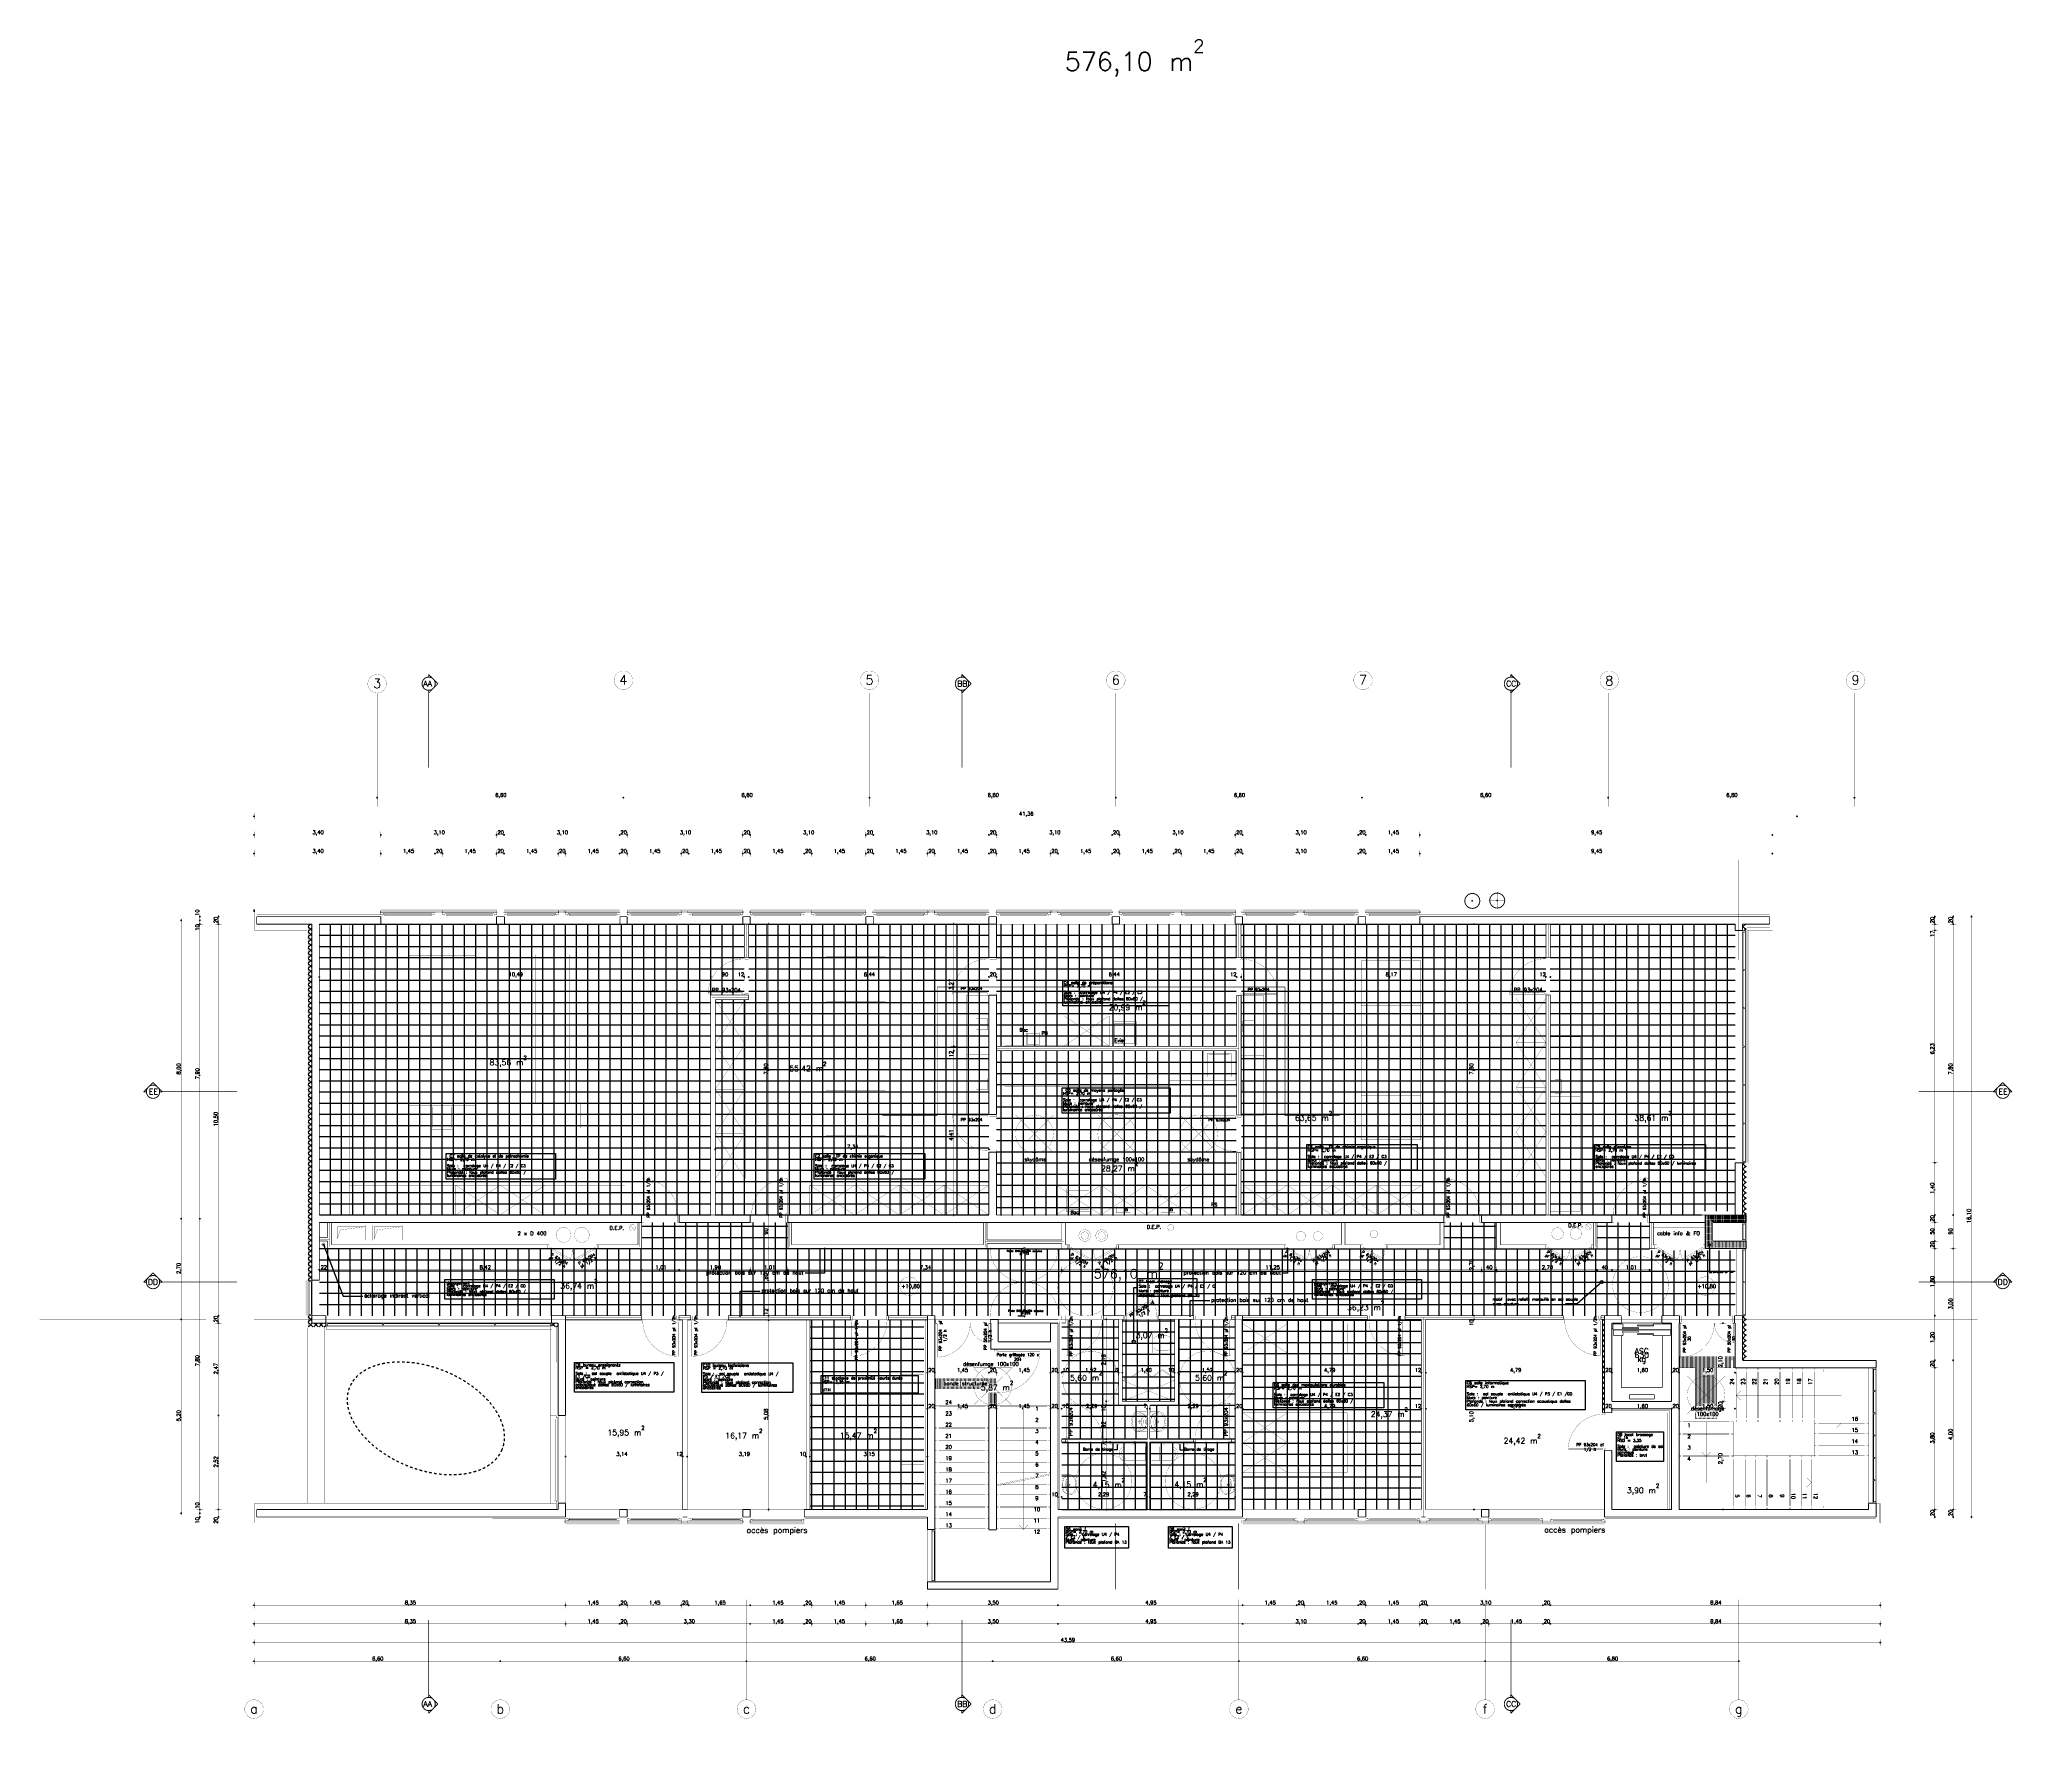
# Model space of a CAD drawing. Header units: inches. Extents: x -510941 to -412686, y 28816 to 74699.
# Drawn here: x -510941 to -458049, y 28816 to 74699 of the extents above; entities that cross this region are included whole.
import ezdxf

# ---------------------------------------------------------------- set-up
doc = ezdxf.new("R2010")
doc.units = ezdxf.units.IN
doc.header["$MEASUREMENT"] = 0
for name, pattern in [('@Double Dashed', [546.805537, 264.583325, -105.833328, 70.555556, -105.833328]), ('Achse', [115, 0, -40, 75, 0]), ('DISCONTINU2', [375, 250, -125]), ('GRILLE', [400, 200, -200]), ('HIDDENX2', [750, 500, -250]), ('Pointillé', [211.666679, 141.111112, -70.555568]), ('pontille 1', [133.333333, 66.666667, -66.666667]), ('thk_line_type', [47.25, 27, -20.25]), ('Tiretet', [546.805537, 264.583325, -105.833328, 70.555556, -105.833328]), ('UNITAIRE', [7500, 5000, -1000, 500, -1000])]:
    doc.linetypes.add(name, pattern=pattern)
for name, color, linetype in [('00  ISOFRAN', 7, 'Continuous'), ('00 AXES', 7, 'Continuous'), ('00 AXES3', 7, 'Continuous'), ('00 carrelage', 7, 'Continuous'), ('00 cloisons', 7, 'Continuous'), ('00 cotations', 7, 'Continuous'), ('00 doublages', 7, 'Continuous'), ('00 hachures', 7, 'Continuous'), ('00 isolation extérieure', 7, 'Continuous'), ('00 légendes', 7, 'Continuous'), ('00 NOMENCLATURE DES MENUISERIES', 7, 'Continuous'), ('00 Pmr', 7, 'Continuous'), ('00 sanitaires', 7, 'Continuous'), ('00 serrurerie', 7, 'Continuous'), ('00 surfaces', 7, 'Continuous'), ('00 symboles isolants', 7, 'Continuous'), ('00 traits de coupes', 7, 'Continuous'), ('00 équipements siretec', 7, 'Continuous'), ('ArchiCAD', 7, 'Continuous'), ('calepinages', 7, 'Continuous'), ('DF ActivitÈ REPRISE', 7, 'Continuous'), ('DF ActivitÈ SOUFFLAGE', 7, 'Continuous'), ('mobiliers', 7, 'Continuous'), ('murs peripherique', 7, 'Continuous'), ('P_EP', 7, 'Continuous'), ('Soufflage Sorbonne_A', 7, 'Continuous'), ('textes', 7, 'Continuous')]:
    doc.layers.add(name, color=color, linetype=linetype)
doc.styles.get("Standard").update_dxf_attribs({"font": 'txt', "bigfont": 'BIGFONT.SHX'})
doc.linetypes.add('isolation copie', pattern='A,0,[3,0715-ENSICAEN Niveau 3-1.Shx,S=1.62037,R=0,X=-0.014583,Y=1.66533e-17],-175,0', length=175)
doc.linetypes.add('isolation coupe', pattern='A,0,[1,0715-ENSICAEN Niveau 3-1.Shx,S=1.736111,R=0,X=-0.015625,Y=1.38778e-17],-187.5,0', length=187.5)
doc.linetypes.add('isolation coupe copie', pattern='A,0,[2,0715-ENSICAEN Niveau 3-1.Shx,S=2.199074,R=0,X=-0.019792,Y=1.94289e-17],-237.5,0', length=237.5)
doc.dimstyles.new('Dimstyle_29', dxfattribs={"dimtxt": 100, "dimasz": 85.5, "dimexe": 0.18, "dimexo": 0, "dimgap": 0.09, "dimtad": 1, "dimtih": 1, "dimtoh": 1, "dimlfac": 0.001, "dimzin": 0, "dimdsep": 46, "dimtxsty": 'Standard', "dimblk": 'ARROWHEAD_11', "dimblk1": 'ARROWHEAD_11', "dimblk2": 'ARROWHEAD_11', "dimcen": 0.09, "dimclrd": 7, "dimclre": 7, "dimclrt": 7, "dimadec": 1, "dimazin": 0, "dimtfac": 1, "dimtdec": 4, "dimtmove": 0, "dimatfit": 3, "dimfxl": 1, "dimtolj": 1, "dimtzin": 0, "dimarcsym": 0})
doc.dimstyles.new('Dimstyle_30', dxfattribs={"dimtxt": 100, "dimasz": 85.5, "dimexe": 0.18, "dimexo": 0, "dimgap": 0.09, "dimtad": 1, "dimlfac": 0.001, "dimzin": 0, "dimdsep": 46, "dimtxsty": 'Standard', "dimblk": 'ARROWHEAD_11', "dimblk1": 'ARROWHEAD_11', "dimblk2": 'ARROWHEAD_11', "dimcen": 0.09, "dimclrd": 7, "dimclre": 7, "dimclrt": 7, "dimadec": 1, "dimazin": 0, "dimtfac": 1, "dimtdec": 4, "dimtmove": 0, "dimatfit": 3, "dimfxl": 1, "dimtolj": 1, "dimtzin": 0, "dimarcsym": 0})
doc.dimstyles.new('Dimstyle_31', dxfattribs={"dimtxt": 100, "dimasz": 85.5, "dimexe": 0.18, "dimexo": 0, "dimgap": 0.09, "dimtad": 1, "dimtih": 1, "dimtoh": 1, "dimlfac": 0.001, "dimzin": 0, "dimdsep": 46, "dimtxsty": 'Standard', "dimblk": 'ARROWHEAD_11', "dimblk1": 'ARROWHEAD_11', "dimblk2": 'ARROWHEAD_11', "dimcen": 0.09, "dimclrd": 7, "dimclre": 7, "dimclrt": 7, "dimadec": 1, "dimazin": 0, "dimtfac": 1, "dimtdec": 4, "dimtmove": 2, "dimatfit": 3, "dimfxl": 1, "dimtolj": 1, "dimtzin": 0, "dimarcsym": 0})
doc.dimstyles.new('Dimstyle_32', dxfattribs={"dimtxt": 0.18, "dimasz": 45.6, "dimexe": 0.18, "dimexo": 0.0625, "dimgap": 0.09, "dimtad": 0, "dimtih": 1, "dimtoh": 1, "dimdec": 4, "dimzin": 0, "dimdsep": 46, "dimcen": 0.09, "dimadec": 0, "dimazin": 0, "dimtfac": 1, "dimtdec": 4, "dimtmove": 0, "dimatfit": 3, "dimldrblk": 'ARROWHEAD_11', "dimfxl": 1, "dimtolj": 1, "dimtzin": 0, "dimarcsym": 0})
doc.dimstyles.new('Dimstyle_33', dxfattribs={"dimtxt": 0.18, "dimasz": 164.16, "dimexe": 0.18, "dimexo": 0.0625, "dimgap": 0.09, "dimtad": 0, "dimtih": 1, "dimtoh": 1, "dimdec": 4, "dimzin": 0, "dimdsep": 46, "dimcen": 0.09, "dimadec": 0, "dimazin": 0, "dimtfac": 1, "dimtdec": 4, "dimtmove": 0, "dimatfit": 3, "dimldrblk": 'ARROWHEAD_1', "dimfxl": 1, "dimtolj": 1, "dimtzin": 0, "dimarcsym": 0})
doc.dimstyles.new('Dimstyle_34', dxfattribs={"dimtxt": 0.18, "dimasz": 45.6, "dimexe": 0.18, "dimexo": 0.0625, "dimgap": 0.09, "dimtad": 0, "dimtih": 1, "dimtoh": 1, "dimdec": 4, "dimzin": 0, "dimdsep": 46, "dimcen": 0.09, "dimadec": 0, "dimazin": 0, "dimtfac": 1, "dimtdec": 4, "dimtmove": 0, "dimatfit": 3, "dimldrblk": 'ARROWHEAD_1', "dimfxl": 1, "dimtolj": 1, "dimtzin": 0, "dimarcsym": 0})
doc.dimstyles.new('Dimstyle_35', dxfattribs={"dimtxt": 0.18, "dimasz": 164.16, "dimexe": 0.18, "dimexo": 0.0625, "dimgap": 0.09, "dimtad": 0, "dimtih": 1, "dimtoh": 1, "dimdec": 4, "dimzin": 0, "dimdsep": 46, "dimcen": 0.09, "dimadec": 0, "dimazin": 0, "dimtfac": 1, "dimtdec": 4, "dimtmove": 0, "dimatfit": 3, "dimldrblk": 'ARROWHEAD_11', "dimfxl": 1, "dimtolj": 1, "dimtzin": 0, "dimarcsym": 0})
pattern_1 = [(0, (0, 0), (0, 34.9999994), [0, -34.9999994])]
pattern_2 = [(45, (0, 0), (-70.710678, 70.710678), []), (135, (0, 0), (70.710678, 70.710678), [])]
pattern_3 = [(0, (0, 0), (0, 37.5), [0, -37.5])]

# ---------------------------------------------------------------- blocks, each defined once
blk = doc.blocks.new('Baie Fenêtre libre_7')
at = {"color": 0, "linetype": 'Continuous', "const_width": 5}
for points in [[(-1550, 0), (1550, 0)], [(1550, -200), (-1550, -200)]]:
    blk.add_lwpolyline(points, dxfattribs=at)
blk = doc.blocks.new('Baie Fenêtre libre_20')
at = {"color": 0, "linetype": 'Continuous', "const_width": 5}
for points in [[(-745, 0), (745, 0)], [(745, -200), (-745, -200)]]:
    blk.add_lwpolyline(points, dxfattribs=at)
blk = doc.blocks.new('Baie Fenêtre libre_39')
at = {"color": 0, "linetype": 'Continuous', "const_width": 5}
for points in [[(-1550, 0), (1550, 0)], [(1550, -200), (-1550, -200)]]:
    blk.add_lwpolyline(points, dxfattribs=at)
blk = doc.blocks.new('WALL_66', base_point=(-461808, 35179))
at = {"layer": 'murs peripherique', "color": 7, "linetype": 'Continuous', "const_width": 25}
for points in [[(-478888, 35279), (-483638, 35279)], [(-483638, 35079), (-478688, 35079)], [(-478688, 35279), (-478688, 35079)], [(-475588, 35279), (-475588, 35079)], [(-475388, 35279), (-475588, 35279)], [(-475588, 35079), (-475388, 35079)], [(-475388, 35279), (-475388, 35079)], [(-472288, 35279), (-472288, 35079)], [(-472088, 35279), (-472288, 35279)], [(-472288, 35079), (-472088, 35079)], [(-472088, 35279), (-472088, 35079)], [(-468988, 35279), (-468988, 35079)], [(-468988, 35079), (-461708, 35079)], [(-467188, 35279), (-468788, 35279)], [(-461908, 35279), (-466988, 35279)]]:
    blk.add_lwpolyline(points, dxfattribs=at)
at = {"layer": 'murs peripherique', "color": 4, "linetype": 'Continuous', "const_width": 6.5}
for points in [[(-475588, 35279), (-478688, 35279)], [(-478688, 35079), (-475588, 35079)], [(-473898, 35279), (-475388, 35279)], [(-475388, 35079), (-473898, 35079)], [(-472288, 35279), (-473778, 35279)], [(-473778, 35079), (-472288, 35079)], [(-468988, 35279), (-472088, 35279)], [(-472088, 35079), (-468988, 35079)]]:
    blk.add_lwpolyline(points, dxfattribs=at)
at = {"layer": 'murs peripherique', "color": 4}
blk.add_blockref('Baie Fenêtre libre_7', (-477138, 35279), dxfattribs=at)
at = {"layer": 'murs peripherique', "color": 4, "xscale": -1}
for name, p in [('Baie Fenêtre libre_20', (-474643, 35279)), ('Baie Fenêtre libre_20', (-473033, 35279)), ('Baie Fenêtre libre_39', (-470538, 35279))]:
    blk.add_blockref(name, p, dxfattribs=at)
blk = doc.blocks.new('WALL_1', base_point=(-505188, 50817))
at = {"layer": '00  ISOFRAN', "color": 82, "linetype": 'Continuous', "const_width": 5}
for points in [[(-505188, 50827), (-505188, 50807)], [(-505188, 50807), (-503758, 50807)], [(-503758, 50827), (-505168, 50827)]]:
    blk.add_lwpolyline(points, dxfattribs=at)
blk = doc.blocks.new('Baie Fenêtre libre_96')
at = {"color": 0, "linetype": 'Continuous', "const_width": 5}
for points in [[(-1177, 0), (1177, 0)], [(1177, -200), (-1177, -200)]]:
    blk.add_lwpolyline(points, dxfattribs=at)
blk = doc.blocks.new('WALL_4', base_point=(-496938, 35179))
at = {"layer": 'murs peripherique', "color": 7, "linetype": 'Continuous', "const_width": 25}
for points in [[(-497038, 40277), (-497038, 37803)], [(-496838, 37803), (-496838, 40477)], [(-497038, 37803), (-496838, 37803)], [(-497038, 35449), (-496838, 35449)], [(-497038, 35449), (-497038, 35279)], [(-496838, 35279), (-496838, 35449)]]:
    blk.add_lwpolyline(points, dxfattribs=at)
at = {"layer": 'murs peripherique', "color": 4, "linetype": 'Continuous', "const_width": 6.5}
for points in [[(-497038, 37803), (-497038, 35449)], [(-496838, 35449), (-496838, 37803)]]:
    blk.add_lwpolyline(points, dxfattribs=at)
at = {"layer": 'murs peripherique', "color": 4, "rotation": 270}
blk.add_blockref('Baie Fenêtre libre_96', (-496838, 36626), dxfattribs=at)
blk = doc.blocks.new('WALL_6', base_point=(-485338, 39677))
at = {"layer": 'murs peripherique', "color": 7, "linetype": 'Continuous', "const_width": 25}
for points in [[(-483838, 39777), (-485238, 39777)], [(-485438, 39577), (-483838, 39577)]]:
    blk.add_lwpolyline(points, dxfattribs=at)
blk = doc.blocks.new('Porte 1v Cadbois 65_9')
at = {"color": 0, "linetype": 'Continuous', "const_width": 5}
blk.add_lwpolyline([(485, 970, 0.414214), (-465, 20)], format="xyb", dxfattribs=at)
for points in [[(485, 970), (445, 970)], [(445, 970), (445, 40)], [(485, 40), (485, 970)], [(-465, 0), (-505, 0)], [(-505, 0), (-505, -10)], [(-465, -20), (-465, 0)], [(445, 40), (485, 40)], [(505, 0), (465, 0)], [(465, 0), (465, -20)], [(505, -10), (505, 0)], [(-505, -10), (-505, -90)], [(-505, -90), (-505, -100)], [(-505, -100), (-450, -100)], [(-450, -20), (-465, -20)], [(-450, -100), (-450, -20)], [(465, -20), (450, -20)], [(450, -20), (450, -100)], [(450, -100), (505, -100)], [(505, -90), (505, -10)], [(505, -100), (505, -90)]]:
    blk.add_lwpolyline(points, dxfattribs=at)
blk = doc.blocks.new('Porte 1v Cadbois 65_108')
at = {"color": 0, "linetype": 'Continuous', "const_width": 5}
for points in [[(-415, 0), (-455, 0)], [(-455, 0), (-455, -10)], [(-415, -20), (-415, 0)], [(-301, 445), (-321, 410)], [(-321, 410), (398, -5)], [(418, 30), (-301, 445)], [(398, -5), (418, 30)], [(455, 0), (415, 0)], [(415, 0), (415, -20)], [(455, -10), (455, 0)], [(-455, -10), (-455, -90)], [(-455, -90), (-455, -100)], [(-455, -100), (-400, -100)], [(-400, -20), (-415, -20)], [(-400, -100), (-400, -20)], [(415, -20), (400, -20)], [(400, -20), (400, -100)], [(400, -100), (455, -100)], [(455, -90), (455, -10)], [(455, -100), (455, -90)]]:
    blk.add_lwpolyline(points, dxfattribs=at)
blk.add_lwpolyline([(-301, 445, 0.131652), (-415, 20)], format="xyb", dxfattribs=at)
blk = doc.blocks.new('Porte 1v Cadbois 65_109')
at = {"color": 0, "linetype": 'Continuous', "const_width": 5}
blk.add_lwpolyline([(485, 970, 0.414214), (-465, 20)], format="xyb", dxfattribs=at)
for points in [[(485, 970), (445, 970)], [(445, 970), (445, 40)], [(485, 40), (485, 970)], [(-465, 0), (-505, 0)], [(-505, 0), (-505, -10)], [(-465, -20), (-465, 0)], [(445, 40), (485, 40)], [(505, 0), (465, 0)], [(465, 0), (465, -20)], [(505, -10), (505, 0)], [(-505, -10), (-505, -90)], [(-505, -90), (-505, -100)], [(-505, -100), (-450, -100)], [(-450, -20), (-465, -20)], [(-450, -100), (-450, -20)], [(465, -20), (450, -20)], [(450, -20), (450, -100)], [(450, -100), (505, -100)], [(505, -90), (505, -10)], [(505, -100), (505, -90)]]:
    blk.add_lwpolyline(points, dxfattribs=at)
blk = doc.blocks.new('WALL_8', base_point=(-483434, 40427))
at = {"layer": '00 cloisons', "color": 171, "linetype": 'Continuous', "const_width": 17.5}
for points in [[(-482425, 40477), (-482425, 40377)], [(-481866, 40477), (-482425, 40477)], [(-482425, 40377), (-482013, 40377)], [(-481913, 40377), (-481866, 40377)], [(-481866, 40477), (-481866, 40377)], [(-480956, 40477), (-480956, 40377)], [(-479998, 40477), (-480956, 40477)], [(-480956, 40377), (-480513, 40377)], [(-480413, 40377), (-479998, 40377)], [(-479998, 40477), (-479998, 40377)], [(-478988, 40477), (-478988, 40377)], [(-478888, 40477), (-478988, 40477)], [(-478988, 40377), (-478888, 40377)], [(-478888, 40377), (-478888, 40477)]]:
    blk.add_lwpolyline(points, dxfattribs=at)
at = {"layer": '00 cloisons', "color": 1, "xscale": -1}
blk.add_blockref('Porte 1v Cadbois 65_108', (-481411, 40477), dxfattribs=at)
at = {"layer": '00 cloisons', "color": 1, "rotation": 180.0000000000002}
blk.add_blockref('Porte 1v Cadbois 65_9', (-482930, 40377), dxfattribs=at)
at = {"layer": '00 cloisons', "color": 1, "xscale": -1, "rotation": 180.0000000000002}
blk.add_blockref('Porte 1v Cadbois 65_109', (-479493, 40377), dxfattribs=at)
blk = doc.blocks.new('WALL_13', base_point=(-503538, 51077))
at = {"layer": 'murs peripherique', "color": 7, "linetype": 'Continuous', "const_width": 25}
for points in [[(-503638, 50977), (-503638, 41427)], [(-503438, 43177), (-503438, 50977)], [(-503438, 41427), (-503438, 42977)], [(-503638, 41427), (-503438, 41427)]]:
    blk.add_lwpolyline(points, dxfattribs=at)
blk = doc.blocks.new('Porte 1v Cadbois 65_11')
at = {"color": 0, "linetype": 'Continuous', "const_width": 5}
blk.add_lwpolyline([(485, 970, 0.414214), (-465, 20)], format="xyb", dxfattribs=at)
for points in [[(485, 970), (445, 970)], [(445, 970), (445, 40)], [(485, 40), (485, 970)], [(-465, 0), (-505, 0)], [(-505, 0), (-505, -10)], [(-465, -20), (-465, 0)], [(445, 40), (485, 40)], [(505, 0), (465, 0)], [(465, 0), (465, -20)], [(505, -10), (505, 0)], [(-505, -10), (-505, -190)], [(-505, -190), (-505, -200)], [(-505, -200), (-450, -200)], [(-450, -20), (-465, -20)], [(-450, -200), (-450, -20)], [(465, -20), (450, -20)], [(450, -20), (450, -200)], [(450, -200), (505, -200)], [(505, -190), (505, -10)], [(505, -200), (505, -190)]]:
    blk.add_lwpolyline(points, dxfattribs=at)
blk = doc.blocks.new('WALL_20', base_point=(-468888, 40377))
at = {"layer": 'murs peripherique', "color": 7, "linetype": 'Continuous', "const_width": 25}
for points in [[(-468988, 40477), (-468988, 37877)], [(-468788, 38177), (-468788, 40277)], [(-468988, 37877), (-468788, 37877)], [(-468788, 37877), (-468788, 37977)], [(-468988, 36867), (-468788, 36867)], [(-468988, 36867), (-468988, 35279)], [(-468788, 35279), (-468788, 36867)]]:
    blk.add_lwpolyline(points, dxfattribs=at)
at = {"layer": 'murs peripherique', "color": 1, "xscale": -1, "rotation": 90}
blk.add_blockref('Porte 1v Cadbois 65_11', (-468988, 37372), dxfattribs=at)
blk = doc.blocks.new('Porte 2v CadBois 65_6')
at = {"color": 0, "linetype": 'Continuous', "const_width": 5}
for points in [[(640, 912, 0.388879), (-195, 0)], [(-200, 0, 0.388879), (-675, 518)]]:
    blk.add_lwpolyline(points, format="xyb", dxfattribs=at)
for points in [[(720, 915), (680, 915)], [(680, 915), (680, 20)], [(720, 20), (720, 915)], [(-700, 0), (-740, 0)], [(-740, 0), (-740, -10)], [(-720, 520), (-680, 520)], [(-720, 20), (-720, 520)], [(-680, 20), (-720, 20)], [(-700, -20), (-700, 0)], [(-680, 520), (-680, 20)], [(680, 20), (720, 20)], [(740, 0), (700, 0)], [(700, 0), (700, -20)], [(740, -10), (740, 0)], [(-740, -10), (-740, -190)], [(-740, -190), (-740, -200)], [(-740, -200), (-685, -200)], [(-685, -20), (-700, -20)], [(-685, -200), (-685, -20)], [(700, -20), (685, -20)], [(685, -20), (685, -200)], [(685, -200), (740, -200)], [(740, -190), (740, -10)], [(740, -200), (740, -190)]]:
    blk.add_lwpolyline(points, dxfattribs=at)
blk = doc.blocks.new('WALL_21', base_point=(-468888, 40377))
at = {"layer": 'murs peripherique', "color": 7, "linetype": 'Continuous', "const_width": 25}
for points in [[(-468536, 40477), (-468988, 40477)], [(-468788, 40277), (-468536, 40277)], [(-468536, 40477), (-468536, 40277)], [(-467447, 40477), (-467447, 40277)], [(-466980, 40477), (-467447, 40477)], [(-467447, 40277), (-467188, 40277)], [(-466988, 40277), (-466980, 40277)], [(-466980, 40477), (-466980, 40277)], [(-465500, 40477), (-465500, 40277)], [(-465488, 40477), (-465500, 40477)], [(-465500, 40277), (-465488, 40277)]]:
    blk.add_lwpolyline(points, dxfattribs=at)
at = {"layer": 'murs peripherique', "color": 1, "rotation": 179.9999999999999}
blk.add_blockref('Porte 2v CadBois 65_6', (-466240, 40277), dxfattribs=at)
blk = doc.blocks.new('WALL_23', base_point=(-491948, 43177))
at = {"layer": '00 cloisons', "color": 171, "linetype": 'Continuous', "const_width": 17.5}
for points in [[(-491888, 43177), (-492008, 43177)], [(-492008, 43177), (-492008, 43177)], [(-492008, 43177), (-491888, 43177)], [(-491888, 43177), (-491888, 43177)]]:
    blk.add_lwpolyline(points, dxfattribs=at)
blk = doc.blocks.new('WALL_26', base_point=(-503748, 40167))
at = {"layer": '00 isolation extérieure', "color": 8, "linetype": 'Continuous', "const_width": 0.5}
for points in [[(-503758, 40157), (-503253, 40157)], [(-503253, 40177), (-503738, 40177)], [(-503253, 40157), (-503253, 40177)]]:
    blk.add_lwpolyline(points, dxfattribs=at)
blk = doc.blocks.new('Porte 2v CadBois 65_21')
at = {"color": 0, "linetype": 'Continuous', "const_width": 5}
for points in [[(640, 912, 0.388879), (-195, 0)], [(-200, 0, 0.388879), (-675, 518)]]:
    blk.add_lwpolyline(points, format="xyb", dxfattribs=at)
for points in [[(720, 915), (680, 915)], [(680, 915), (680, 20)], [(720, 20), (720, 915)], [(-700, 0), (-740, 0)], [(-740, 0), (-740, -10)], [(-720, 520), (-680, 520)], [(-720, 20), (-720, 520)], [(-680, 20), (-720, 20)], [(-700, -20), (-700, 0)], [(-680, 520), (-680, 20)], [(680, 20), (720, 20)], [(740, 0), (700, 0)], [(700, 0), (700, -20)], [(740, -10), (740, 0)], [(-740, -10), (-740, -90)], [(-740, -90), (-740, -100)], [(-740, -100), (-685, -100)], [(-685, -20), (-700, -20)], [(-685, -100), (-685, -20)], [(700, -20), (685, -20)], [(685, -20), (685, -100)], [(685, -100), (740, -100)], [(740, -90), (740, -10)], [(740, -100), (740, -90)]]:
    blk.add_lwpolyline(points, dxfattribs=at)
blk = doc.blocks.new('WALL_32', base_point=(-487038, 40327))
at = {"layer": '00 cloisons', "color": 171, "linetype": 'Continuous', "const_width": 17.5}
for points in [[(-486928, 40377), (-486938, 40377)], [(-486938, 40377), (-486938, 40277)], [(-486938, 40277), (-486928, 40277)], [(-486928, 40377), (-486928, 40277)], [(-485448, 40377), (-485448, 40277)], [(-485438, 40377), (-485448, 40377)], [(-485448, 40277), (-485438, 40277)]]:
    blk.add_lwpolyline(points, dxfattribs=at)
at = {"layer": '00 cloisons', "color": 1, "rotation": 180}
blk.add_blockref('Porte 2v CadBois 65_21', (-486188, 40277), dxfattribs=at)
blk = doc.blocks.new('Baie Fenêtre libre_156')
at = {"color": 0, "linetype": 'Continuous', "const_width": 5}
for points in [[(900, 200), (-900, 200)], [(-900, 0), (900, 0)]]:
    blk.add_lwpolyline(points, dxfattribs=at)
blk = doc.blocks.new('WALL_38', base_point=(-465388, 39179))
at = {"layer": 'murs peripherique', "color": 7, "linetype": 'Continuous', "const_width": 25}
for points in [[(-465488, 42277), (-465288, 42277)], [(-465488, 42277), (-465488, 42277)], [(-465288, 42277), (-465288, 42277)], [(-465488, 40477), (-465288, 40477)], [(-465488, 40277), (-465488, 39079)], [(-465288, 39279), (-465288, 40477)]]:
    blk.add_lwpolyline(points, dxfattribs=at)
at = {"layer": 'murs peripherique', "color": 4, "xscale": -1, "rotation": 90}
blk.add_blockref('Baie Fenêtre libre_156', (-465288, 41377), dxfattribs=at)
blk = doc.blocks.new('WALL_42', base_point=(-478788, 47643))
at = {"layer": '00 cloisons', "color": 171, "linetype": 'Continuous', "const_width": 17.5}
for points in [[(-478848, 47703), (-485288, 47703)], [(-485288, 47703), (-485288, 47583)], [(-485288, 47583), (-478848, 47583)]]:
    blk.add_lwpolyline(points, dxfattribs=at)
blk = doc.blocks.new('WALL_43', base_point=(-483588, 35279))
at = {"layer": '00 doublages', "color": 1, "linetype": 'Continuous', "const_width": 5}
for points in [[(-483638, 40277), (-483638, 35279)], [(-483538, 35279), (-483538, 40277)], [(-483638, 35279), (-483538, 35279)]]:
    blk.add_lwpolyline(points, dxfattribs=at)
blk = doc.blocks.new('WALL_44', base_point=(-468888, 38077))
at = {"layer": 'murs peripherique', "color": 7, "linetype": 'Continuous', "const_width": 25}
for points in [[(-467188, 38177), (-468788, 38177)], [(-468788, 37977), (-467188, 37977)]]:
    blk.add_lwpolyline(points, dxfattribs=at)
blk = doc.blocks.new('Porte 1v Cadbois 65_8')
at = {"color": 0, "linetype": 'Continuous', "const_width": 5}
blk.add_lwpolyline([(485, 970, 0.414214), (-465, 20)], format="xyb", dxfattribs=at)
for points in [[(485, 970), (445, 970)], [(445, 970), (445, 40)], [(485, 40), (485, 970)], [(-465, 0), (-505, 0)], [(-505, 0), (-505, -10)], [(-465, -20), (-465, 0)], [(445, 40), (485, 40)], [(505, 0), (465, 0)], [(465, 0), (465, -20)], [(505, -10), (505, 0)], [(-505, -10), (-505, -110)], [(-505, -110), (-505, -120)], [(-505, -120), (-450, -120)], [(-450, -20), (-465, -20)], [(-450, -120), (-450, -20)], [(465, -20), (450, -20)], [(450, -20), (450, -120)], [(450, -120), (505, -120)], [(505, -110), (505, -10)], [(505, -120), (505, -110)]]:
    blk.add_lwpolyline(points, dxfattribs=at)
blk = doc.blocks.new('WALL_52', base_point=(-470498, 43177))
at = {"layer": '00 cloisons', "color": 171, "linetype": 'Continuous', "const_width": 17.5}
for points in [[(-470438, 50977), (-470558, 50977)], [(-470558, 50977), (-470558, 50086)], [(-470438, 50086), (-470438, 50977)], [(-470558, 50086), (-470438, 50086)], [(-470558, 49076), (-470438, 49076)], [(-470558, 49076), (-470558, 43177)], [(-470438, 43177), (-470438, 49076)], [(-470558, 43177), (-470438, 43177)]]:
    blk.add_lwpolyline(points, dxfattribs=at)
at = {"layer": '00 cloisons', "color": 1, "xscale": -1, "rotation": 90}
blk.add_blockref('Porte 1v Cadbois 65_8', (-470558, 49581), dxfattribs=at)
blk = doc.blocks.new('WALL_54', base_point=(-492886, 49072))
at = {"layer": '00 cloisons', "color": 171, "linetype": 'Continuous', "const_width": 17.5}
for points in [[(-492048, 49072), (-492946, 49072)], [(-492826, 48952), (-491928, 48952)]]:
    blk.add_lwpolyline(points, dxfattribs=at)
blk = doc.blocks.new('WALL_55', base_point=(-469238, 42979))
at = {"layer": '00 cloisons', "color": 171, "linetype": 'Continuous', "const_width": 17.5}
for points in [[(-469288, 42979), (-469288, 42377)], [(-469188, 42979), (-469288, 42979)], [(-469188, 42277), (-469188, 42979)]]:
    blk.add_lwpolyline(points, dxfattribs=at)
blk = doc.blocks.new('WALL_58', base_point=(-493638, 35079))
at = {"layer": 'murs peripherique', "color": 171, "linetype": 'Continuous', "const_width": 17.5}
for points in [[(-493698, 40357), (-493698, 35279)], [(-493578, 35279), (-493578, 40357)], [(-493698, 35279), (-493578, 35279)], [(-493698, 35079), (-493578, 35079)]]:
    blk.add_lwpolyline(points, dxfattribs=at)
blk = doc.blocks.new('WALL_60', base_point=(-487038, 33241))
at = {"layer": 'murs peripherique', "color": 7, "linetype": 'Continuous', "const_width": 25}
for points in [[(-483838, 33341), (-486938, 33341)], [(-487138, 33141), (-483638, 33141)]]:
    blk.add_lwpolyline(points, dxfattribs=at)
blk = doc.blocks.new('WALL_65', base_point=(-492886, 43177))
at = {"layer": '00 cloisons', "color": 171, "linetype": 'Continuous', "const_width": 17.5}
for points in [[(-492946, 49072), (-492946, 43177)], [(-492826, 43177), (-492826, 48952)], [(-492946, 43177), (-492826, 43177)]]:
    blk.add_lwpolyline(points, dxfattribs=at)
blk = doc.blocks.new('Porte 1v Cadbois 65_24')
at = {"color": 0, "linetype": 'Continuous', "const_width": 5}
blk.add_lwpolyline([(485, 970, 0.414214), (-465, 20)], format="xyb", dxfattribs=at)
for points in [[(485, 970), (445, 970)], [(445, 970), (445, 40)], [(485, 40), (485, 970)], [(-465, 0), (-505, 0)], [(-505, 0), (-505, -10)], [(-465, -20), (-465, 0)], [(445, 40), (485, 40)], [(505, 0), (465, 0)], [(465, 0), (465, -20)], [(505, -10), (505, 0)], [(-505, -10), (-505, -90)], [(-505, -90), (-505, -100)], [(-505, -100), (-450, -100)], [(-450, -20), (-465, -20)], [(-450, -100), (-450, -20)], [(465, -20), (450, -20)], [(450, -20), (450, -100)], [(450, -100), (505, -100)], [(505, -90), (505, -10)], [(505, -100), (505, -90)]]:
    blk.add_lwpolyline(points, dxfattribs=at)
blk = doc.blocks.new('WALL_69', base_point=(-478688, 40427))
at = {"layer": '00 cloisons', "color": 171, "linetype": 'Continuous', "const_width": 17.5}
for points in [[(-475342, 40477), (-478688, 40477)], [(-478688, 40477), (-478688, 40377)], [(-478688, 40377), (-475342, 40377)], [(-475342, 40477), (-475342, 40377)], [(-474332, 40477), (-474332, 40377)], [(-470093, 40477), (-474332, 40477)], [(-474332, 40377), (-473898, 40377)], [(-473778, 40377), (-470093, 40377)], [(-470093, 40477), (-470093, 40377)], [(-469083, 40477), (-469083, 40377)], [(-468988, 40477), (-469083, 40477)], [(-469083, 40377), (-468988, 40377)], [(-468988, 40377), (-468988, 40477)]]:
    blk.add_lwpolyline(points, dxfattribs=at)
at = {"layer": '00 cloisons', "color": 1, "xscale": -1, "rotation": 180.0000000000001}
for p in [(-474837, 40377), (-469588, 40377)]:
    blk.add_blockref('Porte 1v Cadbois 65_24', p, dxfattribs=at)
blk = doc.blocks.new('Porte 1v Cadbois 65_1')
at = {"color": 0, "linetype": 'Continuous', "const_width": 5}
blk.add_lwpolyline([(485, 970, 0.414214), (-465, 20)], format="xyb", dxfattribs=at)
for points in [[(485, 970), (445, 970)], [(445, 970), (445, 40)], [(485, 40), (485, 970)], [(-465, 0), (-505, 0)], [(-505, 0), (-505, -10)], [(-465, -20), (-465, 0)], [(445, 40), (485, 40)], [(505, 0), (465, 0)], [(465, 0), (465, -20)], [(505, -10), (505, 0)], [(-505, -10), (-505, -110)], [(-505, -110), (-505, -120)], [(-505, -120), (-450, -120)], [(-450, -20), (-465, -20)], [(-450, -120), (-450, -20)], [(465, -20), (450, -20)], [(450, -20), (450, -120)], [(450, -120), (505, -120)], [(505, -110), (505, -10)], [(505, -120), (505, -110)]]:
    blk.add_lwpolyline(points, dxfattribs=at)
blk = doc.blocks.new('WALL_76', base_point=(-478788, 43177))
at = {"layer": '00 cloisons', "color": 171, "linetype": 'Continuous', "const_width": 17.5}
for points in [[(-478728, 50977), (-478848, 50977)], [(-478848, 50977), (-478848, 50077)], [(-478728, 50077), (-478728, 50977)], [(-478848, 50077), (-478728, 50077)], [(-478848, 49067), (-478728, 49067)], [(-478848, 49067), (-478848, 47703)], [(-478728, 45856), (-478728, 49067)], [(-478848, 47583), (-478848, 45856)], [(-478848, 45856), (-478728, 45856)], [(-478848, 44846), (-478728, 44846)], [(-478848, 44846), (-478848, 43177)], [(-478728, 43177), (-478728, 44846)], [(-478848, 43177), (-478728, 43177)]]:
    blk.add_lwpolyline(points, dxfattribs=at)
at = {"layer": '00 cloisons', "color": 1}
for p, rotation in [((-478728, 49572), 270), ((-478848, 45351), 90)]:
    blk.add_blockref('Porte 1v Cadbois 65_1', p, dxfattribs=dict(at, rotation=rotation))
blk = doc.blocks.new('WALL_81', base_point=(-465388, 39179))
at = {"layer": 'murs peripherique', "color": 7, "linetype": 'Continuous', "const_width": 25}
for points in [[(-461708, 39279), (-465288, 39279)], [(-465488, 39079), (-461908, 39079)]]:
    blk.add_lwpolyline(points, dxfattribs=at)
blk = doc.blocks.new('F Devanture 3_60')
at = {"color": 0, "linetype": 'Continuous', "const_width": 17.5}
for points in [[(-1816, 0), (-1816, -80)], [(-1776, 0), (-1816, 0)], [(-1776, -80), (-1776, 0)], [(-1776, 0), (1776, 0)], [(-1209, 0), (-1209, -50)], [(-1179, 0), (-1209, 0)], [(-1179, -50), (-1179, 0)], [(-612, 0), (-612, -50)], [(-582, 0), (-612, 0)], [(-582, -50), (-582, 0)], [(-15, 0), (-15, -50)], [(15, 0), (-15, 0)], [(15, -50), (15, 0)], [(582, 0), (582, -50)], [(612, 0), (582, 0)], [(612, -50), (612, 0)], [(1179, 0), (1179, -50)], [(1209, 0), (1179, 0)], [(1209, -50), (1209, 0)], [(1776, 0), (1776, -80)], [(1816, 0), (1776, 0)], [(1816, -80), (1816, 0)], [(-1816, -80), (-1776, -80)], [(-1776, -80), (1776, -80)], [(-1209, -50), (-1179, -50)], [(-612, -50), (-582, -50)], [(-15, -50), (15, -50)], [(582, -50), (612, -50)], [(1179, -50), (1209, -50)], [(1776, -80), (1816, -80)]]:
    blk.add_lwpolyline(points, dxfattribs=at)
at = {"color": 0, "linetype": 'Continuous', "const_width": 5}
for points in [[(-1776, -20), (-1209, -20), (-1209, -10), (-1776, -10)], [(-1179, -20), (-612, -20), (-612, -10), (-1179, -10)], [(-582, -20), (-15, -20), (-15, -10), (-582, -10)], [(15, -20), (582, -20), (582, -10), (15, -10)], [(612, -20), (1179, -20), (1179, -10), (612, -10)], [(1209, -20), (1776, -20), (1776, -10), (1209, -10)]]:
    blk.add_lwpolyline(points, close=True, dxfattribs=at)
blk = doc.blocks.new('WALL_82', base_point=(-461808, 39179))
at = {"layer": 'murs peripherique', "color": 7, "linetype": 'Continuous', "const_width": 25}
for points in [[(-461708, 39079), (-461708, 39279)], [(-461708, 39079), (-461908, 39079)], [(-461708, 35447), (-461908, 35447)], [(-461908, 35447), (-461908, 35279)], [(-461708, 35079), (-461708, 35447)]]:
    blk.add_lwpolyline(points, dxfattribs=at)
at = {"layer": 'murs peripherique', "color": 4, "rotation": 89.99999999999838}
blk.add_blockref('F Devanture 3_60', (-461788, 37263), dxfattribs=at)
blk = doc.blocks.new('Baie Fenêtre libre_133')
at = {"color": 0, "linetype": 'Continuous', "const_width": 5}
for points in [[(-1550, 0), (1550, 0)], [(1550, -200), (-1550, -200)]]:
    blk.add_lwpolyline(points, dxfattribs=at)
blk = doc.blocks.new('Baie Fenêtre libre_29')
at = {"color": 0, "linetype": 'Continuous', "const_width": 5}
for points in [[(-725, 0), (725, 0)], [(725, -200), (-725, -200)]]:
    blk.add_lwpolyline(points, dxfattribs=at)
blk = doc.blocks.new('Baie Fenêtre libre_30')
at = {"color": 0, "linetype": 'Continuous', "const_width": 5}
for points in [[(-725, 0), (725, 0)], [(725, -200), (-725, -200)]]:
    blk.add_lwpolyline(points, dxfattribs=at)
blk = doc.blocks.new('WALL_83', base_point=(-487038, 35179))
at = {"layer": 'murs peripherique', "color": 7, "linetype": 'Continuous', "const_width": 25}
for points in [[(-497038, 35279), (-505118, 35279)], [(-505118, 35279), (-505118, 35079)], [(-505118, 35079), (-496838, 35079)], [(-496838, 35279), (-496838, 35079)], [(-495388, 35279), (-495388, 35079)], [(-495188, 35279), (-495388, 35279)], [(-495388, 35079), (-495188, 35079)], [(-495188, 35279), (-495188, 35079)], [(-492088, 35279), (-492088, 35079)], [(-491888, 35279), (-492088, 35279)], [(-492088, 35079), (-491888, 35079)], [(-491888, 35279), (-491888, 35079)], [(-490438, 35279), (-490438, 35079)], [(-487138, 35279), (-490438, 35279)], [(-490438, 35079), (-487138, 35079)]]:
    blk.add_lwpolyline(points, dxfattribs=at)
at = {"layer": 'murs peripherique', "color": 4, "linetype": 'Continuous', "const_width": 6.5}
for points in [[(-495388, 35279), (-496838, 35279)], [(-496838, 35079), (-495388, 35079)], [(-492088, 35279), (-495188, 35279)], [(-495188, 35079), (-492088, 35079)]]:
    blk.add_lwpolyline(points, dxfattribs=at)
at = {"layer": 'murs peripherique', "color": 4}
for name, p in [('Baie Fenêtre libre_29', (-496113, 35279)), ('Baie Fenêtre libre_133', (-493638, 35279)), ('Baie Fenêtre libre_30', (-491163, 35279))]:
    blk.add_blockref(name, p, dxfattribs=at)
blk = doc.blocks.new('WALL_101', base_point=(-485338, 40377))
at = {"layer": 'murs peripherique', "color": 7, "linetype": 'Continuous', "const_width": 25}
for points in [[(-485238, 40377), (-485438, 40377)], [(-485438, 40277), (-485438, 39577)], [(-485238, 39777), (-485238, 40377)]]:
    blk.add_lwpolyline(points, dxfattribs=at)
blk = doc.blocks.new('F Devanture 3_41')
at = {"color": 0, "linetype": 'Continuous', "const_width": 17.5}
for points in [[(-3025, 0), (-3025, -80)], [(-2985, 0), (-3025, 0)], [(-2985, -80), (-2985, 0)], [(-2985, 0), (2985, 0)], [(-1515, 0), (-1515, -50)], [(-1485, 0), (-1515, 0)], [(-1485, -50), (-1485, 0)], [(-15, 0), (-15, -50)], [(15, 0), (-15, 0)], [(15, -50), (15, 0)], [(1485, 0), (1485, -50)], [(1515, 0), (1485, 0)], [(1515, -50), (1515, 0)], [(2985, 0), (2985, -80)], [(3025, 0), (2985, 0)], [(3025, -80), (3025, 0)], [(-3025, -80), (-2985, -80)], [(-2985, -80), (2985, -80)], [(-1515, -50), (-1485, -50)], [(-15, -50), (15, -50)], [(1485, -50), (1515, -50)], [(2985, -80), (3025, -80)]]:
    blk.add_lwpolyline(points, dxfattribs=at)
at = {"color": 0, "linetype": 'Continuous', "const_width": 5}
for points in [[(-2985, -20), (-1515, -20), (-1515, -10), (-2985, -10)], [(-1485, -20), (-15, -20), (-15, -10), (-1485, -10)], [(15, -20), (1485, -20), (1485, -10), (15, -10)], [(1515, -20), (2985, -20), (2985, -10), (1515, -10)]]:
    blk.add_lwpolyline(points, close=True, dxfattribs=at)
blk = doc.blocks.new('WALL_102', base_point=(-503688, 40227))
at = {"layer": '00 isolation extérieure'}
h = blk.add_hatch(dxfattribs=at)
h.set_pattern_fill('B_TON_ARM_', color=80, style=0, pattern_type=2)
h.set_pattern_definition(pattern_2)
h.paths.add_polyline_path([(-503257, 40177), (-503257, 40277), (-503638, 40277), (-503738, 40177)], flags=0)
h = blk.add_hatch(dxfattribs=at)
h.set_pattern_fill('B_TON_ARM_', color=80, style=0, pattern_type=2)
h.set_pattern_definition(pattern_2)
h.paths.add_polyline_path([(-497038, 40177), (-497038, 40277), (-497192, 40277), (-497192, 40177)], flags=0)
at = {"layer": '00 isolation extérieure', "color": 6, "linetype": 'Continuous', "const_width": 0.5}
for points in [[(-503257, 40277), (-503638, 40277)], [(-503257, 40277), (-503257, 40177)], [(-497192, 40277), (-497192, 40177)], [(-497038, 40277), (-497192, 40277)], [(-497038, 40177), (-497038, 40277)], [(-503738, 40177), (-503257, 40177)], [(-497192, 40177), (-497038, 40177)]]:
    blk.add_lwpolyline(points, dxfattribs=at)
at = {"layer": '00 isolation extérieure', "color": 4, "xscale": -1}
blk.add_blockref('F Devanture 3_41', (-500232, 40277), dxfattribs=at)
blk = doc.blocks.new('Baie Fenêtre libre_49')
at = {"color": 0, "linetype": 'Continuous', "const_width": 5}
for points in [[(-1550, 0), (1550, 0)], [(1550, -200), (-1550, -200)]]:
    blk.add_lwpolyline(points, dxfattribs=at)
blk = doc.blocks.new('Baie Fenêtre libre_51')
at = {"color": 0, "linetype": 'Continuous', "const_width": 5}
for points in [[(-1550, 0), (1550, 0)], [(1550, -200), (-1550, -200)]]:
    blk.add_lwpolyline(points, dxfattribs=at)
blk = doc.blocks.new('Baie Fenêtre libre_56')
at = {"color": 0, "linetype": 'Continuous', "const_width": 5}
for points in [[(-1550, 0), (1550, 0)], [(1550, -200), (-1550, -200)]]:
    blk.add_lwpolyline(points, dxfattribs=at)
blk = doc.blocks.new('Baie Fenêtre libre_59')
at = {"color": 0, "linetype": 'Continuous', "const_width": 5}
for points in [[(-1550, 0), (1550, 0)], [(1550, -200), (-1550, -200)]]:
    blk.add_lwpolyline(points, dxfattribs=at)
blk = doc.blocks.new('Baie Fenêtre libre_69')
at = {"color": 0, "linetype": 'Continuous', "const_width": 5}
for points in [[(-1550, 0), (1550, 0)], [(1550, -200), (-1550, -200)]]:
    blk.add_lwpolyline(points, dxfattribs=at)
blk = doc.blocks.new('WALL_107', base_point=(-505118, 51077))
at = {"layer": 'murs peripherique', "color": 7, "linetype": 'Continuous', "const_width": 25}
for points in [[(-501788, 51177), (-505118, 51177)], [(-505118, 51177), (-505118, 50977)], [(-505118, 50977), (-503638, 50977)], [(-503438, 50977), (-501788, 50977)], [(-501788, 51177), (-501788, 50977)], [(-498688, 51177), (-498688, 50977)], [(-498478, 51177), (-498688, 51177)], [(-498688, 50977), (-498478, 50977)], [(-498478, 51177), (-498478, 50977)], [(-495378, 51177), (-495378, 50977)], [(-495188, 51177), (-495378, 51177)], [(-495378, 50977), (-495188, 50977)], [(-495188, 51177), (-495188, 50977)], [(-492088, 51177), (-492088, 50977)], [(-491888, 51177), (-492088, 51177)], [(-492088, 50977), (-491888, 50977)], [(-491888, 51177), (-491888, 50977)], [(-488788, 51177), (-488788, 50977)], [(-488588, 51177), (-488788, 51177)], [(-488788, 50977), (-488588, 50977)], [(-488588, 51177), (-488588, 50977)], [(-485488, 51177), (-485488, 50977)], [(-485288, 51177), (-485488, 51177)], [(-485488, 50977), (-485288, 50977)], [(-485288, 51177), (-485288, 50977)], [(-482188, 51177), (-482188, 50977)], [(-481988, 51177), (-482188, 51177)], [(-482188, 50977), (-481988, 50977)], [(-481988, 51177), (-481988, 50977)], [(-478888, 51177), (-478888, 50977)], [(-478688, 51177), (-478888, 51177)], [(-478888, 50977), (-478688, 50977)], [(-478688, 51177), (-478688, 50977)], [(-475588, 51177), (-475588, 50977)], [(-475389, 51177), (-475588, 51177)], [(-475588, 50977), (-475389, 50977)], [(-475389, 51177), (-475389, 50977)], [(-473939, 51177), (-473939, 50977)], [(-464559, 51177), (-473939, 51177)], [(-473939, 50977), (-465488, 50977)], [(-465288, 50977), (-464559, 50977)], [(-464559, 50977), (-464559, 51177)]]:
    blk.add_lwpolyline(points, dxfattribs=at)
at = {"layer": 'murs peripherique', "color": 4, "linetype": 'Continuous', "const_width": 6.5}
for points in [[(-498688, 51177), (-501788, 51177)], [(-501788, 50977), (-498688, 50977)], [(-495378, 51177), (-498478, 51177)], [(-498478, 50977), (-495378, 50977)], [(-492088, 51177), (-495188, 51177)], [(-495188, 50977), (-492088, 50977)], [(-488788, 51177), (-491888, 51177)], [(-491888, 50977), (-488788, 50977)], [(-485488, 51177), (-488588, 51177)], [(-488588, 50977), (-485488, 50977)], [(-482188, 51177), (-485288, 51177)], [(-485288, 50977), (-482188, 50977)], [(-478888, 51177), (-481988, 51177)], [(-481988, 50977), (-478888, 50977)], [(-475588, 51177), (-478688, 51177)], [(-478688, 50977), (-475588, 50977)], [(-473939, 51177), (-475389, 51177)], [(-475389, 50977), (-473939, 50977)]]:
    blk.add_lwpolyline(points, dxfattribs=at)
at = {"layer": 'murs peripherique', "color": 4, "rotation": 179.9999999999999}
for name, p in [('Baie Fenêtre libre_59', (-500238, 50977)), ('Baie Fenêtre libre_7', (-493638, 50977)), ('Baie Fenêtre libre_7', (-490338, 50977)), ('Baie Fenêtre libre_133', (-487038, 50977)), ('Baie Fenêtre libre_69', (-480438, 50977)), ('Baie Fenêtre libre_51', (-477138, 50977)), ('Baie Fenêtre libre_29', (-474664, 50977))]:
    blk.add_blockref(name, p, dxfattribs=at)
at = {"layer": 'murs peripherique', "color": 4, "xscale": -1, "rotation": 179.9999999999999}
for name, p in [('Baie Fenêtre libre_49', (-496928, 50977)), ('Baie Fenêtre libre_56', (-483738, 50977))]:
    blk.add_blockref(name, p, dxfattribs=at)
blk = doc.blocks.new('WALL_111', base_point=(-471833, 42977))
at = {"layer": '00 cloisons', "color": 171, "linetype": 'Continuous', "const_width": 17.5}
for points in [[(-471883, 42977), (-471883, 42277)], [(-471783, 42977), (-471883, 42977)], [(-471783, 42377), (-471783, 42977)]]:
    blk.add_lwpolyline(points, dxfattribs=at)
blk = doc.blocks.new('WALL_114', base_point=(-503438, 42527))
at = {"layer": '00 cloisons', "color": 171, "linetype": 'Continuous', "const_width": 17.5}
for points in [[(-503216, 42577), (-503438, 42577)], [(-503438, 42577), (-503438, 42477)], [(-503438, 42477), (-503216, 42477)]]:
    blk.add_lwpolyline(points, dxfattribs=at)
blk = doc.blocks.new('WALL_125', base_point=(-468788, 37927))
at = {"layer": '00 doublages', "color": 1, "linetype": 'Continuous', "const_width": 5}
for points in [[(-467188, 37977), (-468788, 37977)], [(-468788, 37977), (-468788, 37877)], [(-468788, 37877), (-467288, 37877)]]:
    blk.add_lwpolyline(points, dxfattribs=at)
blk = doc.blocks.new('WALL_126', base_point=(-475398, 51277))
at = {"layer": '00  ISOFRAN', "color": 82, "linetype": 'Continuous', "const_width": 5}
for points in [[(-475408, 51327), (-475408, 51277)], [(-475388, 51277), (-475388, 51347)], [(-475408, 51277), (-475388, 51277)]]:
    blk.add_lwpolyline(points, dxfattribs=at)
blk = doc.blocks.new('WALL_127', base_point=(-497138, 35439))
at = {"layer": '00  ISOFRAN', "color": 82, "linetype": 'Continuous', "const_width": 5}
for points in [[(-497138, 35449), (-505188, 35449)], [(-497138, 35429), (-497138, 35449)], [(-505168, 35429), (-497138, 35429)]]:
    blk.add_lwpolyline(points, dxfattribs=at)
blk = doc.blocks.new('IFC2x_FenêtreDoubleHoriz_71')
at = {"color": 0, "linetype": 'Continuous', "const_width": 5}
for points in [[(-725, 0), (-655, 0)], [(-725, -50), (-725, 0)], [(-655, 0), (-655, -50)], [(725, 0), (655, 0)], [(655, 0), (655, -50)], [(725, -50), (725, 0)], [(-655, -50), (-725, -50)], [(-655, -50), (-680, -50)], [(-680, -50), (-680, -75)], [(-680, -75), (-630, -75)], [(-630, -25), (-655, -25)], [(-655, -25), (-655, -50)], [(630, -25), (-630, -25)], [(-630, -75), (-630, -25)], [(630, -40), (-630, -40)], [(630, -60), (-630, -60)], [(630, -75), (-630, -75)], [(630, -75), (630, -25)], [(630, -25), (655, -25)], [(680, -75), (630, -75)], [(655, -25), (655, -50)], [(655, -50), (725, -50)], [(655, -50), (680, -50)], [(680, -50), (680, -75)]]:
    blk.add_lwpolyline(points, dxfattribs=at)
blk = doc.blocks.new('IFC2x_FenêtreDoubleHoriz_72')
at = {"color": 0, "linetype": 'Continuous', "const_width": 5}
for points in [[(-725, 0), (-655, 0)], [(-725, -50), (-725, 0)], [(-655, 0), (-655, -50)], [(725, 0), (655, 0)], [(655, 0), (655, -50)], [(725, -50), (725, 0)], [(-655, -50), (-725, -50)], [(-655, -50), (-680, -50)], [(-680, -50), (-680, -75)], [(-680, -75), (-630, -75)], [(-630, -25), (-655, -25)], [(-655, -25), (-655, -50)], [(630, -25), (-630, -25)], [(-630, -75), (-630, -25)], [(630, -40), (-630, -40)], [(630, -60), (-630, -60)], [(630, -75), (-630, -75)], [(630, -75), (630, -25)], [(630, -25), (655, -25)], [(680, -75), (630, -75)], [(655, -25), (655, -50)], [(655, -50), (725, -50)], [(655, -50), (680, -50)], [(680, -50), (680, -75)]]:
    blk.add_lwpolyline(points, dxfattribs=at)
blk = doc.blocks.new('IFC2x_FenêtreDoubleHoriz_73')
at = {"color": 0, "linetype": 'Continuous', "const_width": 5}
for points in [[(-725, 0), (-655, 0)], [(-725, -50), (-725, 0)], [(-655, 0), (-655, -50)], [(725, 0), (655, 0)], [(655, 0), (655, -50)], [(725, -50), (725, 0)], [(-655, -50), (-725, -50)], [(-655, -50), (-680, -50)], [(-680, -50), (-680, -75)], [(-680, -75), (-630, -75)], [(-630, -25), (-655, -25)], [(-655, -25), (-655, -50)], [(-630, -25), (630, -25)], [(-630, -75), (-630, -25)], [(-630, -40), (630, -40)], [(-630, -60), (630, -60)], [(-630, -75), (630, -75)], [(630, -75), (630, -25)], [(630, -25), (655, -25)], [(680, -75), (630, -75)], [(655, -25), (655, -50)], [(655, -50), (725, -50)], [(655, -50), (680, -50)], [(680, -50), (680, -75)]]:
    blk.add_lwpolyline(points, dxfattribs=at)
blk = doc.blocks.new('IFC2x_FenêtreDoubleHoriz_76')
at = {"color": 0, "linetype": 'Continuous', "const_width": 5}
for points in [[(-725, 0), (-655, 0)], [(-725, -50), (-725, 0)], [(-655, 0), (-655, -50)], [(725, 0), (655, 0)], [(655, 0), (655, -50)], [(725, -50), (725, 0)], [(-655, -50), (-725, -50)], [(-655, -50), (-680, -50)], [(-680, -50), (-680, -75)], [(-680, -75), (-630, -75)], [(-630, -25), (-655, -25)], [(-655, -25), (-655, -50)], [(-630, -25), (630, -25)], [(-630, -75), (-630, -25)], [(-630, -40), (630, -40)], [(-630, -60), (630, -60)], [(-630, -75), (630, -75)], [(630, -75), (630, -25)], [(630, -25), (655, -25)], [(680, -75), (630, -75)], [(655, -25), (655, -50)], [(655, -50), (725, -50)], [(655, -50), (680, -50)], [(680, -50), (680, -75)]]:
    blk.add_lwpolyline(points, dxfattribs=at)
blk = doc.blocks.new('IFC2x_FenêtreGénérique_83')
at = {"color": 0, "linetype": 'Continuous', "const_width": 5}
for points in [[(-725, 0), (-725, -50)], [(-725, 0), (-655, 0)], [(-655, -50), (-655, 0)], [(-655, 0), (0, 0)], [(655, 0), (0, 0)], [(725, 0), (655, 0)], [(655, -50), (655, 0)], [(725, 0), (725, -50)], [(-725, -50), (-655, -50)], [(-680, -50), (-680, -75)], [(-680, -75), (-630, -75)], [(-655, -25), (-630, -25)], [(-630, -75), (-630, -25)], [(-630, -25), (0, -25)], [(-630, -42), (0, -42)], [(-630, -58), (0, -58)], [(-630, -75), (0, -75)], [(630, -25), (0, -25)], [(630, -42), (0, -42)], [(630, -58), (0, -58)], [(630, -75), (0, -75)], [(630, -75), (630, -25)], [(655, -25), (630, -25)], [(680, -75), (630, -75)], [(725, -50), (655, -50)], [(680, -50), (680, -75)]]:
    blk.add_lwpolyline(points, dxfattribs=at)
blk = doc.blocks.new('WALL_132', base_point=(-505118, 51227))
at = {"layer": '00 isolation extérieure', "color": 6, "linetype": 'Continuous', "const_width": 0.5}
for points in [[(-501788, 51277), (-505118, 51277)], [(-505118, 51277), (-505118, 51177)], [(-505118, 51177), (-501788, 51177)], [(-501788, 51177), (-501788, 51277)], [(-500338, 51177), (-500338, 51277)], [(-500138, 51277), (-500338, 51277)], [(-500338, 51177), (-500138, 51177)], [(-500138, 51177), (-500138, 51277)], [(-498688, 51177), (-498688, 51277)], [(-498488, 51277), (-498688, 51277)], [(-498688, 51177), (-498488, 51177)], [(-498488, 51177), (-498488, 51277)], [(-497038, 51177), (-497038, 51277)], [(-496838, 51277), (-497038, 51277)], [(-497038, 51177), (-496838, 51177)], [(-496838, 51177), (-496838, 51277)], [(-495388, 51177), (-495388, 51277)], [(-495188, 51277), (-495388, 51277)], [(-495388, 51177), (-495188, 51177)], [(-495188, 51177), (-495188, 51277)], [(-493738, 51177), (-493738, 51277)], [(-493538, 51277), (-493738, 51277)], [(-493738, 51177), (-493538, 51177)], [(-493538, 51177), (-493538, 51277)], [(-492088, 51177), (-492088, 51277)], [(-491888, 51277), (-492088, 51277)], [(-492088, 51177), (-491888, 51177)], [(-491888, 51177), (-491888, 51277)], [(-490438, 51177), (-490438, 51277)], [(-490238, 51277), (-490438, 51277)], [(-490438, 51177), (-490238, 51177)], [(-490238, 51177), (-490238, 51277)], [(-488788, 51177), (-488788, 51277)], [(-488588, 51277), (-488788, 51277)], [(-488788, 51177), (-488588, 51177)], [(-488588, 51177), (-488588, 51277)], [(-487138, 51177), (-487138, 51277)], [(-486938, 51277), (-487138, 51277)], [(-487138, 51177), (-486938, 51177)], [(-486938, 51177), (-486938, 51277)], [(-485488, 51177), (-485488, 51277)], [(-485288, 51277), (-485488, 51277)], [(-485488, 51177), (-485288, 51177)], [(-485288, 51177), (-485288, 51277)], [(-483838, 51177), (-483838, 51277)], [(-483638, 51277), (-483838, 51277)], [(-483838, 51177), (-483638, 51177)], [(-483638, 51177), (-483638, 51277)], [(-482188, 51177), (-482188, 51277)], [(-481988, 51277), (-482188, 51277)], [(-482188, 51177), (-481988, 51177)], [(-481988, 51177), (-481988, 51277)], [(-480538, 51177), (-480538, 51277)], [(-480338, 51277), (-480538, 51277)], [(-480538, 51177), (-480338, 51177)], [(-480338, 51177), (-480338, 51277)], [(-478888, 51177), (-478888, 51277)], [(-478688, 51277), (-478888, 51277)], [(-478888, 51177), (-478688, 51177)], [(-478688, 51177), (-478688, 51277)], [(-477238, 51177), (-477238, 51277)], [(-477038, 51277), (-477238, 51277)], [(-477238, 51177), (-477038, 51177)], [(-477038, 51177), (-477038, 51277)], [(-475588, 51177), (-475588, 51277)], [(-475389, 51277), (-475588, 51277)], [(-475588, 51177), (-475389, 51177)], [(-475389, 51177), (-475389, 51277)], [(-473939, 51177), (-473939, 51277)], [(-464559, 51277), (-473939, 51277)], [(-473939, 51177), (-464559, 51177)], [(-464559, 51177), (-464559, 51277)]]:
    blk.add_lwpolyline(points, dxfattribs=at)
at = {"layer": '00 isolation extérieure', "color": 4, "linetype": 'Continuous', "const_width": 6.5}
for points in [[(-500338, 51277), (-501788, 51277)], [(-501788, 51177), (-500338, 51177)], [(-498688, 51277), (-500138, 51277)], [(-500138, 51177), (-498688, 51177)], [(-497038, 51277), (-498488, 51277)], [(-498488, 51177), (-497038, 51177)], [(-495388, 51277), (-496838, 51277)], [(-496838, 51177), (-495388, 51177)], [(-493738, 51277), (-495188, 51277)], [(-495188, 51177), (-493738, 51177)], [(-492088, 51277), (-493538, 51277)], [(-493538, 51177), (-492088, 51177)], [(-490438, 51277), (-491888, 51277)], [(-491888, 51177), (-490438, 51177)], [(-488788, 51277), (-490238, 51277)], [(-490238, 51177), (-488788, 51177)], [(-487138, 51277), (-488588, 51277)], [(-488588, 51177), (-487138, 51177)], [(-485488, 51277), (-486938, 51277)], [(-486938, 51177), (-485488, 51177)], [(-483838, 51277), (-485288, 51277)], [(-485288, 51177), (-483838, 51177)], [(-482188, 51277), (-483638, 51277)], [(-483638, 51177), (-482188, 51177)], [(-480538, 51277), (-481988, 51277)], [(-481988, 51177), (-480538, 51177)], [(-478888, 51277), (-480338, 51277)], [(-480338, 51177), (-478888, 51177)], [(-477238, 51277), (-478688, 51277)], [(-478688, 51177), (-477238, 51177)], [(-475588, 51277), (-477038, 51277)], [(-477038, 51177), (-475588, 51177)], [(-473939, 51277), (-475389, 51277)], [(-475389, 51177), (-473939, 51177)]]:
    blk.add_lwpolyline(points, dxfattribs=at)
at = {"layer": '00 isolation extérieure', "color": 4, "xscale": -1}
for name, p in [('IFC2x_FenêtreGénérique_83', (-501063, 51277)), ('IFC2x_FenêtreDoubleHoriz_72', (-496113, 51277)), ('IFC2x_FenêtreDoubleHoriz_71', (-494463, 51277)), ('IFC2x_FenêtreDoubleHoriz_72', (-486213, 51277)), ('IFC2x_FenêtreDoubleHoriz_71', (-484563, 51277))]:
    blk.add_blockref(name, p, dxfattribs=at)
at = {"layer": '00 isolation extérieure', "color": 4}
for name, p in [('IFC2x_FenêtreDoubleHoriz_76', (-499413, 51277)), ('IFC2x_FenêtreDoubleHoriz_73', (-497763, 51277)), ('IFC2x_FenêtreDoubleHoriz_76', (-492813, 51277)), ('IFC2x_FenêtreDoubleHoriz_73', (-491163, 51277)), ('IFC2x_FenêtreDoubleHoriz_76', (-489513, 51277)), ('IFC2x_FenêtreDoubleHoriz_73', (-487863, 51277)), ('IFC2x_FenêtreDoubleHoriz_76', (-482913, 51277)), ('IFC2x_FenêtreDoubleHoriz_73', (-481263, 51277)), ('IFC2x_FenêtreDoubleHoriz_76', (-479613, 51277)), ('IFC2x_FenêtreDoubleHoriz_73', (-477963, 51277)), ('IFC2x_FenêtreDoubleHoriz_76', (-476313, 51277)), ('IFC2x_FenêtreDoubleHoriz_73', (-474664, 51277))]:
    blk.add_blockref(name, p, dxfattribs=at)
blk = doc.blocks.new('WALL_133', base_point=(-498788, 35329))
at = {"layer": '00 isolation extérieure', "color": 6, "linetype": 'Continuous', "const_width": 0.5}
for points in [[(-497138, 35379), (-498788, 35379)], [(-498788, 35379), (-498788, 35279)], [(-498788, 35279), (-497038, 35279)]]:
    blk.add_lwpolyline(points, dxfattribs=at)
blk = doc.blocks.new('Fen_ouv_côté_imp 65_31')
at = {"color": 4, "linetype": 'Continuous', "const_width": 6.5}
for points in [[(-725, 0), (-711, 0)], [(-711, 7), (711, 7)], [(-711, -33), (-711, 7)], [(-655, 7), (-655, -33)], [(655, 7), (655, -33)], [(711, 7), (711, -33)], [(725, 0), (711, 0)], [(-725, -40), (-688, -40)], [(-725, -100), (725, -100)], [(711, -33), (-711, -33)], [(-688, -33), (-688, -40)], [(-655, -13), (655, -13)], [(688, -33), (688, -40)], [(725, -40), (688, -40)]]:
    blk.add_lwpolyline(points, dxfattribs=at)
blk = doc.blocks.new('WALL_135', base_point=(-498788, 35029))
at = {"layer": '00 isolation extérieure', "color": 6, "linetype": 'Continuous', "const_width": 0.5}
for points in [[(-496838, 35079), (-498788, 35079)], [(-498788, 35079), (-498788, 34979)], [(-498788, 34979), (-496838, 34979)], [(-496838, 35079), (-496838, 34979)], [(-495388, 35079), (-495388, 34979)], [(-495188, 35079), (-495388, 35079)], [(-495388, 34979), (-495188, 34979)], [(-495188, 35079), (-495188, 34979)], [(-493738, 35079), (-493738, 34979)], [(-493538, 35079), (-493738, 35079)], [(-493738, 34979), (-493538, 34979)], [(-493538, 35079), (-493538, 34979)], [(-492088, 35079), (-492088, 34979)], [(-491887, 35079), (-492088, 35079)], [(-492088, 34979), (-491887, 34979)], [(-491887, 35079), (-491887, 34979)], [(-490437, 35079), (-490437, 34979)], [(-487138, 35079), (-490437, 35079)], [(-490437, 34979), (-487138, 34979)], [(-487138, 34979), (-487138, 35079)]]:
    blk.add_lwpolyline(points, dxfattribs=at)
at = {"layer": '00 isolation extérieure', "color": 4, "linetype": 'Continuous', "const_width": 6.5}
for points in [[(-495388, 35079), (-496838, 35079)], [(-496838, 34979), (-495388, 34979)], [(-493738, 35079), (-495188, 35079)], [(-495188, 34979), (-493738, 34979)], [(-492088, 35079), (-493538, 35079)], [(-493538, 34979), (-492088, 34979)]]:
    blk.add_lwpolyline(points, dxfattribs=at)
at = {"layer": '00 isolation extérieure', "color": 4, "rotation": 180.0000000000001}
for p in [(-496113, 34979), (-494463, 34979), (-492813, 34979)]:
    blk.add_blockref('IFC2x_FenêtreDoubleHoriz_76', p, dxfattribs=at)
at = {"layer": '00 isolation extérieure', "rotation": 180.0000000000001}
blk.add_blockref('Fen_ouv_côté_imp 65_31', (-491162, 34979), dxfattribs=at)
blk = doc.blocks.new('WALL_136', base_point=(-465388, 50927))
at = {"layer": '00 isolation extérieure', "color": 6, "linetype": 'Continuous', "const_width": 0.5}
for points in [[(-465288, 50977), (-465288, 50877)], [(-464559, 50977), (-465168, 50977)], [(-465168, 50877), (-464559, 50877)], [(-464559, 50877), (-464559, 50977)]]:
    blk.add_lwpolyline(points, dxfattribs=at)
blk = doc.blocks.new('WALL_140', base_point=(-483485, 40327))
at = {"layer": '00 doublages', "color": 1, "linetype": 'Continuous', "const_width": 5}
for points in [[(-483435, 40477), (-483535, 40477)], [(-483535, 40477), (-483535, 40377)], [(-483435, 40277), (-483435, 40477)]]:
    blk.add_lwpolyline(points, dxfattribs=at)
blk = doc.blocks.new('WALL_143', base_point=(-478788, 40477))
at = {"layer": 'murs peripherique', "color": 7, "linetype": 'Continuous', "const_width": 25}
for points in [[(-478888, 40477), (-478888, 35279)], [(-478688, 40477), (-478888, 40477)], [(-478688, 35279), (-478688, 40477)]]:
    blk.add_lwpolyline(points, dxfattribs=at)
blk = doc.blocks.new('WALL_146', base_point=(-485238, 40327))
at = {"layer": 'murs peripherique', "color": 171, "linetype": 'Continuous', "const_width": 17.5}
for points in [[(-483638, 40377), (-485238, 40377)], [(-485238, 40377), (-485238, 40277)], [(-485238, 40277), (-483638, 40277)], [(-483535, 40377), (-483538, 40377)], [(-483538, 40277), (-483435, 40277)]]:
    blk.add_lwpolyline(points, dxfattribs=at)
blk = doc.blocks.new('WALL_148', base_point=(-467238, 35179))
at = {"layer": '00 doublages', "color": 1, "linetype": 'Continuous', "const_width": 5}
for points in [[(-467288, 37877), (-467288, 35279)], [(-467188, 35279), (-467188, 37977)], [(-467288, 35279), (-467188, 35279)]]:
    blk.add_lwpolyline(points, dxfattribs=at)
blk = doc.blocks.new('WALL_160', base_point=(-464489, 50817))
at = {"layer": '00  ISOFRAN', "color": 82, "linetype": 'Continuous', "const_width": 5}
for points in [[(-464499, 51327), (-464499, 50827)], [(-464479, 50807), (-464479, 51347)]]:
    blk.add_lwpolyline(points, dxfattribs=at)
blk = doc.blocks.new('WALL_165', base_point=(-467088, 40377))
at = {"layer": 'murs peripherique', "color": 7, "linetype": 'Continuous', "const_width": 25}
for points in [[(-467188, 40277), (-467188, 38177)], [(-466988, 35279), (-466988, 40277)], [(-467188, 37977), (-467188, 35279)]]:
    blk.add_lwpolyline(points, dxfattribs=at)
blk = doc.blocks.new('IFC2x_PorteSimplePliante_23')
at = {"color": 0, "linetype": 'Continuous', "const_width": 5}
for points in [[(-700, 0), (-650, 0)], [(-650, -100), (-650, 0)], [(-450, 0), (-187, 191)], [(-438, -16), (-450, 0)], [(-175, 174), (-438, -16)], [(-187, 191), (-175, 174)], [(-163, 191), (-175, 174)], [(-175, 174), (88, -16)], [(100, 0), (-163, 191)], [(88, -16), (100, 0)], [(100, 0), (363, 191)], [(112, -16), (100, 0)], [(375, 174), (112, -16)], [(363, 191), (375, 174)], [(387, 191), (375, 174)], [(375, 174), (638, -16)], [(650, 0), (387, 191)], [(638, -16), (650, 0)], [(700, 0), (650, 0)], [(650, -100), (650, 0)], [(-700, -100), (-650, -100)], [(700, -100), (650, -100)]]:
    blk.add_lwpolyline(points, dxfattribs=at)
blk = doc.blocks.new('WALL_178', base_point=(-480463, 38791))
at = {"layer": '00 cloisons'}
for points in [[(-481913, 38741), (-481913, 38841)], [(-480513, 38741), (-480513, 38841)]]:
    blk.add_hatch(color=254, dxfattribs=at).paths.add_polyline_path(points, flags=0)
at = {"layer": '00 cloisons', "color": 171, "linetype": 'Continuous', "const_width": 17.5}
for points in [[(-481913, 38841), (-481913, 38741)], [(-481913, 38841), (-481913, 38741)], [(-480513, 38841), (-480513, 38741)], [(-480513, 38741), (-480513, 38841)]]:
    blk.add_lwpolyline(points, dxfattribs=at)
at = {"layer": '00 cloisons', "color": 1}
blk.add_blockref('IFC2x_PorteSimplePliante_23', (-481213, 38841), dxfattribs=at)
blk = doc.blocks.new('WALL_201', base_point=(-480463, 38132))
at = {"layer": '00 cloisons', "color": 171, "linetype": 'Continuous', "const_width": 17.5}
for points in [[(-482013, 38082), (-481245, 38082)], [(-480513, 38182), (-481913, 38182)], [(-481175, 38082), (-480413, 38082)]]:
    blk.add_lwpolyline(points, dxfattribs=at)
blk = doc.blocks.new('WALL_202', base_point=(-481963, 38132))
at = {"layer": '00 cloisons', "color": 171, "linetype": 'Continuous', "const_width": 17.5}
for points in [[(-482013, 40377), (-482013, 38082)], [(-481913, 38182), (-481913, 40377)]]:
    blk.add_lwpolyline(points, dxfattribs=at)
blk = doc.blocks.new('WALL_203', base_point=(-480463, 38132))
at = {"layer": '00 cloisons', "color": 171, "linetype": 'Continuous', "const_width": 17.5}
for points in [[(-480513, 40377), (-480513, 38182)], [(-480413, 38082), (-480413, 40377)]]:
    blk.add_lwpolyline(points, dxfattribs=at)
blk = doc.blocks.new('WALL_207', base_point=(-461608, 34918))
at = {"layer": '00  ISOFRAN', "color": 82, "linetype": 'Continuous', "const_width": 5}
for points in [[(-461598, 34908), (-461598, 35447)], [(-461618, 35427), (-461618, 34928)]]:
    blk.add_lwpolyline(points, dxfattribs=at)
blk = doc.blocks.new('WALL_208', base_point=(-461708, 35447))
at = {"layer": '00  ISOFRAN', "color": 82, "linetype": 'Continuous', "const_width": 5}
for points in [[(-461598, 35447), (-461708, 35447)], [(-461708, 35447), (-461708, 35427)], [(-461708, 35427), (-461618, 35427)]]:
    blk.add_lwpolyline(points, dxfattribs=at)
blk = doc.blocks.new('WALL_216', base_point=(-473343, 42977))
at = {"layer": '00 cloisons', "color": 171, "linetype": 'Continuous', "const_width": 17.5}
for points in [[(-473393, 42977), (-473393, 42377)], [(-473293, 42977), (-473393, 42977)], [(-473293, 42277), (-473293, 42977)]]:
    blk.add_lwpolyline(points, dxfattribs=at)
blk = doc.blocks.new('WALL_222', base_point=(-467728, 42977))
at = {"layer": '00 cloisons', "color": 171, "linetype": 'Continuous', "const_width": 17.5}
for points in [[(-467778, 42977), (-467778, 42277)], [(-467678, 42977), (-467778, 42977)], [(-467678, 42377), (-467678, 42977)]]:
    blk.add_lwpolyline(points, dxfattribs=at)
blk = doc.blocks.new('IFC2x_DblPorteBattantSimple_76')
at = {"color": 0, "linetype": 'Continuous', "const_width": 5}
for points in [[(-675, 0), (-625, 0)], [(-625, 0), (-84, 313)], [(-625, -100), (-625, 0)], [(-605, -35), (-625, 0)], [(-64, 278), (-605, -35)], [(-84, 313), (-64, 278)], [(84, 313), (64, 278)], [(64, 278), (605, -35)], [(625, 0), (84, 313)], [(605, -35), (625, 0)], [(675, 0), (625, 0)], [(625, -100), (625, 0)], [(-675, -100), (-625, -100)], [(675, -100), (625, -100)]]:
    blk.add_lwpolyline(points, dxfattribs=at)
for points in [[(0, 0, 0.131652), (-84, 313)], [(84, 313, 0.131652), (0, 0)]]:
    blk.add_lwpolyline(points, format="xyb", dxfattribs=at)
blk = doc.blocks.new('WALL_225', base_point=(-467728, 42327))
at = {"layer": '00 cloisons', "color": 171, "linetype": 'Continuous', "const_width": 17.5}
for points in [[(-467638, 42377), (-467678, 42377)], [(-467638, 42377), (-467638, 42277)], [(-466288, 42277), (-466288, 42377)], [(-467778, 42277), (-467638, 42277)]]:
    blk.add_lwpolyline(points, dxfattribs=at)
at = {"layer": '00 cloisons', "color": 1, "rotation": 180}
blk.add_blockref('IFC2x_DblPorteBattantSimple_76', (-466963, 42277), dxfattribs=at)
blk = doc.blocks.new('IFC2x_DblPorteBattantSimple_37')
at = {"color": 0, "linetype": 'Continuous', "const_width": 5}
for points in [[(-674, 0), (-624, 0)], [(-624, 0), (-84, 312)], [(-624, -100), (-624, 0)], [(-604, -35), (-624, 0)], [(-64, 278), (-604, -35)], [(-84, 312), (-64, 278)], [(84, 312), (64, 278)], [(64, 278), (604, -35)], [(624, 0), (84, 312)], [(604, -35), (624, 0)], [(674, 0), (624, 0)], [(624, -100), (624, 0)], [(-674, -100), (-624, -100)], [(674, -100), (624, -100)]]:
    blk.add_lwpolyline(points, dxfattribs=at)
for points in [[(0, 0, 0.131652), (-84, 312)], [(84, 312, 0.131652), (0, 0)]]:
    blk.add_lwpolyline(points, format="xyb", dxfattribs=at)
blk = doc.blocks.new('IFC_PorteBattantSimple_54')
at = {"color": 0, "linetype": 'Continuous', "const_width": 5}
for points in [[(-350, 0), (-300, 0)], [(-300, -100), (-300, 0)], [(-220, 300), (-240, 265)], [(-240, 265), (280, -35)], [(300, 0), (-220, 300)], [(280, -35), (300, 0)], [(350, 0), (300, 0)], [(300, -100), (300, 0)], [(-350, -100), (-300, -100)], [(350, -100), (300, -100)]]:
    blk.add_lwpolyline(points, dxfattribs=at)
blk.add_lwpolyline([(-220, 300, 0.131652), (-300, 0)], format="xyb", dxfattribs=at)
blk = doc.blocks.new('WALL_227', base_point=(-483485, 42327))
at = {"layer": '00 cloisons', "color": 171, "linetype": 'Continuous', "const_width": 17.5}
for points in [[(-483368, 42377), (-483435, 42377)], [(-483368, 42377), (-483368, 42277)], [(-482019, 42377), (-482019, 42277)], [(-477575, 42377), (-482019, 42377)], [(-477575, 42377), (-477575, 42277)], [(-476226, 42377), (-476226, 42277)], [(-476046, 42377), (-476226, 42377)], [(-475521, 42377), (-475946, 42377)], [(-475521, 42377), (-475521, 42277)], [(-474821, 42377), (-474821, 42277)], [(-473393, 42377), (-474821, 42377)], [(-483535, 42277), (-483368, 42277)], [(-482019, 42277), (-477575, 42277)], [(-476226, 42277), (-475521, 42277)], [(-474821, 42277), (-473293, 42277)]]:
    blk.add_lwpolyline(points, dxfattribs=at)
at = {"layer": '00 cloisons', "color": 1, "rotation": 180}
for name, p in [('IFC2x_DblPorteBattantSimple_37', (-482694, 42277)), ('IFC2x_DblPorteBattantSimple_37', (-476901, 42277)), ('IFC_PorteBattantSimple_54', (-475171, 42277))]:
    blk.add_blockref(name, p, dxfattribs=at)
blk = doc.blocks.new('WALL_243', base_point=(-466188, 43077))
at = {"layer": 'murs peripherique'}
h = blk.add_hatch(dxfattribs=at)
h.set_pattern_fill('ENDUIT_1', style=0, pattern_type=2)
h.set_pattern_definition(pattern_3)
h.paths.add_polyline_path([(-466288, 43177), (-466288, 42277), (-466088, 42477), (-466088, 42977)], flags=0)
at = {"layer": 'murs peripherique', "color": 7, "linetype": 'Continuous', "const_width": 25}
for points in [[(-466288, 43177), (-466288, 42277)], [(-466088, 42477), (-466088, 42977)]]:
    blk.add_lwpolyline(points, dxfattribs=at)
blk = doc.blocks.new('IFC2x_DblPorteBattantSimple_104')
at = {"color": 0, "linetype": 'Continuous', "const_width": 5}
for points in [[(-645, 0), (-595, 0)], [(-595, 0), (-80, 297)], [(-595, -100), (-595, 0)], [(-575, -35), (-595, 0)], [(-60, 263), (-575, -35)], [(-80, 297), (-60, 263)], [(80, 297), (60, 263)], [(60, 263), (575, -35)], [(595, 0), (80, 297)], [(575, -35), (595, 0)], [(645, 0), (595, 0)], [(595, -100), (595, 0)], [(-645, -100), (-595, -100)], [(645, -100), (595, -100)]]:
    blk.add_lwpolyline(points, dxfattribs=at)
for points in [[(0, 0, 0.131652), (-80, 297)], [(80, 297, 0.131652), (0, 0)]]:
    blk.add_lwpolyline(points, format="xyb", dxfattribs=at)
blk = doc.blocks.new('WALL_249', base_point=(-471833, 42327))
at = {"layer": '00 cloisons', "color": 171, "linetype": 'Continuous', "const_width": 17.5}
for points in [[(-470578, 42377), (-471783, 42377)], [(-470578, 42377), (-470578, 42277)], [(-469288, 42377), (-469288, 42277)], [(-471883, 42277), (-470578, 42277)], [(-469288, 42277), (-469188, 42277)]]:
    blk.add_lwpolyline(points, dxfattribs=at)
at = {"layer": '00 cloisons', "color": 1, "rotation": 180}
blk.add_blockref('IFC2x_DblPorteBattantSimple_104', (-469933, 42277), dxfattribs=at)
blk = doc.blocks.new('WALL_250', base_point=(-490828, 42977))
at = {"layer": '00 cloisons', "color": 171, "linetype": 'Continuous', "const_width": 17.5}
for points in [[(-490878, 42977), (-490878, 42277)], [(-490778, 42977), (-490878, 42977)], [(-490778, 42377), (-490778, 42977)]]:
    blk.add_lwpolyline(points, dxfattribs=at)
blk = doc.blocks.new('WALL_252', base_point=(-494850, 42977))
at = {"layer": '00 cloisons', "color": 171, "linetype": 'Continuous', "const_width": 17.5}
for points in [[(-494900, 42977), (-494900, 42377)], [(-494800, 42977), (-494900, 42977)], [(-494800, 42277), (-494800, 42977)]]:
    blk.add_lwpolyline(points, dxfattribs=at)
blk = doc.blocks.new('WALL_262', base_point=(-473939, 51337))
at = {"layer": '00  ISOFRAN', "color": 82, "linetype": 'Continuous', "const_width": 5}
for points in [[(-464479, 51347), (-473939, 51347)], [(-473919, 51327), (-464499, 51327)]]:
    blk.add_lwpolyline(points, dxfattribs=at)
blk = doc.blocks.new('WALL_263', base_point=(-464489, 50817))
at = {"layer": '00  ISOFRAN', "color": 82, "linetype": 'Continuous', "const_width": 5}
for points in [[(-464499, 50827), (-465168, 50827)], [(-465168, 50827), (-465168, 50807)], [(-465168, 50807), (-464479, 50807)]]:
    blk.add_lwpolyline(points, dxfattribs=at)
blk = doc.blocks.new('WALL_275', base_point=(-500328, 51277))
at = {"layer": '00  ISOFRAN', "color": 82, "linetype": 'Continuous', "const_width": 5}
for points in [[(-500338, 51347), (-500338, 51277)], [(-500318, 51277), (-500318, 51327)], [(-500338, 51277), (-500318, 51277)]]:
    blk.add_lwpolyline(points, dxfattribs=at)
blk = doc.blocks.new('WALL_276', base_point=(-505178, 51337))
at = {"layer": '00  ISOFRAN', "color": 82, "linetype": 'Continuous', "const_width": 5}
for points in [[(-501788, 51347), (-505188, 51347)], [(-505168, 51327), (-501808, 51327)]]:
    blk.add_lwpolyline(points, dxfattribs=at)
blk = doc.blocks.new('WALL_288', base_point=(-475588, 51337))
at = {"layer": '00  ISOFRAN', "color": 82, "linetype": 'Continuous', "const_width": 5}
for points in [[(-475388, 51347), (-475588, 51347)], [(-475588, 51347), (-475588, 51327)], [(-475568, 51327), (-475408, 51327)]]:
    blk.add_lwpolyline(points, dxfattribs=at)
blk = doc.blocks.new('WALL_332', base_point=(-505178, 51337))
at = {"layer": '00  ISOFRAN', "color": 82, "linetype": 'Continuous', "const_width": 5}
for points in [[(-505188, 51327), (-505188, 50827)], [(-505168, 50827), (-505168, 51327)]]:
    blk.add_lwpolyline(points, dxfattribs=at)
blk = doc.blocks.new('WALL_334', base_point=(-483828, 51337))
at = {"layer": '00  ISOFRAN', "color": 82, "linetype": 'Continuous', "const_width": 5}
for points in [[(-483638, 51347), (-483838, 51347)], [(-483818, 51327), (-483658, 51327)]]:
    blk.add_lwpolyline(points, dxfattribs=at)
blk = doc.blocks.new('WALL_335', base_point=(-483828, 51277))
at = {"layer": '00  ISOFRAN', "color": 82, "linetype": 'Continuous', "const_width": 5}
for points in [[(-483838, 51347), (-483838, 51277)], [(-483818, 51277), (-483818, 51327)], [(-483838, 51277), (-483818, 51277)]]:
    blk.add_lwpolyline(points, dxfattribs=at)
blk = doc.blocks.new('WALL_336', base_point=(-483648, 51277))
at = {"layer": '00  ISOFRAN', "color": 82, "linetype": 'Continuous', "const_width": 5}
for points in [[(-483658, 51327), (-483658, 51277)], [(-483638, 51277), (-483638, 51347)], [(-483658, 51277), (-483638, 51277)]]:
    blk.add_lwpolyline(points, dxfattribs=at)
blk = doc.blocks.new('WALL_354', base_point=(-503638, 40377))
at = {"layer": 'murs peripherique', "color": 7, "linetype": 'Continuous', "const_width": 25}
for points in [[(-503262, 40477), (-503638, 40477)], [(-503638, 40477), (-503638, 40277)], [(-503638, 40277), (-503262, 40277)], [(-503262, 40277), (-503262, 40477)]]:
    blk.add_lwpolyline(points, dxfattribs=at)
blk = doc.blocks.new('WALL_355', base_point=(-497212, 40377))
at = {"layer": 'murs peripherique', "color": 7, "linetype": 'Continuous', "const_width": 25}
for points in [[(-496838, 40477), (-497212, 40477)], [(-497212, 40477), (-497212, 40277)], [(-497212, 40277), (-497038, 40277)]]:
    blk.add_lwpolyline(points, dxfattribs=at)
blk = doc.blocks.new('WALL_356', base_point=(-466188, 42377))
at = {"layer": 'murs peripherique'}
h = blk.add_hatch(dxfattribs=at)
h.set_pattern_fill('ENDUIT_1', style=0, pattern_type=2)
h.set_pattern_definition(pattern_3)
h.paths.add_polyline_path([(-466288, 42277), (-465188, 42277), (-465188, 42477), (-466088, 42477)], flags=0)
at = {"layer": 'murs peripherique', "color": 7, "linetype": 'Continuous', "const_width": 25}
for points in [[(-465188, 42477), (-466088, 42477)], [(-465188, 42277), (-465188, 42477)], [(-466288, 42277), (-465188, 42277)]]:
    blk.add_lwpolyline(points, dxfattribs=at)
blk = doc.blocks.new('WALL_362', base_point=(-505188, 51337))
at = {"layer": '00  ISOFRAN', "color": 82, "linetype": 'Continuous', "const_width": 5}
blk.add_lwpolyline([(-505188, 51347), (-505188, 51327)], dxfattribs=at)
at = {"layer": '00  ISOFRAN', "color": 82, "linetype": 'Continuous'}
for p in [(-505188, 51347), (-505188, 51327)]:
    blk.add_point(p, dxfattribs=at)
blk = doc.blocks.new('WALL_363', base_point=(-482178, 51337))
at = {"layer": '00  ISOFRAN', "color": 82, "linetype": 'Continuous', "const_width": 5}
for points in [[(-481988, 51347), (-482188, 51347)], [(-482168, 51327), (-482008, 51327)]]:
    blk.add_lwpolyline(points, dxfattribs=at)
blk = doc.blocks.new('WALL_364', base_point=(-478878, 51337))
at = {"layer": '00  ISOFRAN', "color": 82, "linetype": 'Continuous', "const_width": 5}
for points in [[(-478688, 51347), (-478888, 51347)], [(-478868, 51327), (-478708, 51327)], [(-478688, 51327), (-478688, 51347)]]:
    blk.add_lwpolyline(points, dxfattribs=at)
blk = doc.blocks.new('WALL_365', base_point=(-480348, 51277))
at = {"layer": '00  ISOFRAN', "color": 82, "linetype": 'Continuous', "const_width": 5}
for points in [[(-480358, 51327), (-480358, 51277)], [(-480338, 51277), (-480338, 51347)], [(-480358, 51277), (-480338, 51277)]]:
    blk.add_lwpolyline(points, dxfattribs=at)
blk = doc.blocks.new('WALL_366', base_point=(-473939, 51337))
at = {"layer": '00  ISOFRAN', "color": 82, "linetype": 'Continuous', "const_width": 5}
for points in [[(-473939, 51347), (-473939, 51277)], [(-473919, 51277), (-473919, 51327)], [(-473939, 51277), (-473919, 51277)]]:
    blk.add_lwpolyline(points, dxfattribs=at)
blk = doc.blocks.new('WALL_367', base_point=(-475578, 51277))
at = {"layer": '00  ISOFRAN', "color": 82, "linetype": 'Continuous', "const_width": 5}
for points in [[(-475588, 51327), (-475588, 51277)], [(-475568, 51277), (-475568, 51327)], [(-475588, 51277), (-475568, 51277)]]:
    blk.add_lwpolyline(points, dxfattribs=at)
blk = doc.blocks.new('WALL_372', base_point=(-477048, 51277))
at = {"layer": '00  ISOFRAN', "color": 82, "linetype": 'Continuous', "const_width": 5}
for points in [[(-477058, 51327), (-477058, 51277)], [(-477038, 51277), (-477038, 51347)], [(-477058, 51277), (-477038, 51277)]]:
    blk.add_lwpolyline(points, dxfattribs=at)
blk = doc.blocks.new('WALL_373', base_point=(-477228, 51337))
at = {"layer": '00  ISOFRAN', "color": 82, "linetype": 'Continuous', "const_width": 5}
for points in [[(-477038, 51347), (-477238, 51347)], [(-477218, 51327), (-477058, 51327)]]:
    blk.add_lwpolyline(points, dxfattribs=at)
blk = doc.blocks.new('WALL_374', base_point=(-477228, 51277))
at = {"layer": '00  ISOFRAN', "color": 82, "linetype": 'Continuous', "const_width": 5}
for points in [[(-477238, 51347), (-477238, 51277)], [(-477218, 51277), (-477218, 51327)], [(-477238, 51277), (-477218, 51277)]]:
    blk.add_lwpolyline(points, dxfattribs=at)
blk = doc.blocks.new('WALL_375', base_point=(-478878, 51277))
at = {"layer": '00  ISOFRAN', "color": 82, "linetype": 'Continuous', "const_width": 5}
for points in [[(-478888, 51347), (-478888, 51277)], [(-478868, 51277), (-478868, 51327)], [(-478888, 51277), (-478868, 51277)]]:
    blk.add_lwpolyline(points, dxfattribs=at)
blk = doc.blocks.new('WALL_376', base_point=(-478698, 51277))
at = {"layer": '00  ISOFRAN', "color": 82, "linetype": 'Continuous', "const_width": 5}
for points in [[(-478708, 51327), (-478708, 51277)], [(-478688, 51277), (-478688, 51327)], [(-478708, 51277), (-478688, 51277)]]:
    blk.add_lwpolyline(points, dxfattribs=at)
blk = doc.blocks.new('WALL_381', base_point=(-480528, 51337))
at = {"layer": '00  ISOFRAN', "color": 82, "linetype": 'Continuous', "const_width": 5}
for points in [[(-480338, 51347), (-480538, 51347)], [(-480518, 51327), (-480358, 51327)]]:
    blk.add_lwpolyline(points, dxfattribs=at)
blk = doc.blocks.new('WALL_385', base_point=(-482178, 51277))
at = {"layer": '00  ISOFRAN', "color": 82, "linetype": 'Continuous', "const_width": 5}
for points in [[(-482188, 51347), (-482188, 51277)], [(-482168, 51277), (-482168, 51327)], [(-482188, 51277), (-482168, 51277)]]:
    blk.add_lwpolyline(points, dxfattribs=at)
blk = doc.blocks.new('WALL_386', base_point=(-481998, 51277))
at = {"layer": '00  ISOFRAN', "color": 82, "linetype": 'Continuous', "const_width": 5}
for points in [[(-482008, 51327), (-482008, 51277)], [(-481988, 51277), (-481988, 51347)], [(-482008, 51277), (-481988, 51277)]]:
    blk.add_lwpolyline(points, dxfattribs=at)
blk = doc.blocks.new('WALL_389', base_point=(-480528, 51277))
at = {"layer": '00  ISOFRAN', "color": 82, "linetype": 'Continuous', "const_width": 5}
for points in [[(-480538, 51347), (-480538, 51277)], [(-480518, 51277), (-480518, 51327)], [(-480538, 51277), (-480518, 51277)]]:
    blk.add_lwpolyline(points, dxfattribs=at)
blk = doc.blocks.new('WALL_391', base_point=(-485478, 51337))
at = {"layer": '00  ISOFRAN', "color": 82, "linetype": 'Continuous', "const_width": 5}
for points in [[(-485288, 51347), (-485488, 51347)], [(-485468, 51327), (-485308, 51327)]]:
    blk.add_lwpolyline(points, dxfattribs=at)
blk = doc.blocks.new('WALL_392', base_point=(-475388, 34908))
at = {"layer": '00  ISOFRAN', "color": 82, "linetype": 'Continuous', "const_width": 5}
for points in [[(-475388, 34978), (-475408, 34978)], [(-475408, 34978), (-475408, 34928)], [(-475408, 34908), (-475388, 34908)], [(-475388, 34908), (-475388, 34978)]]:
    blk.add_lwpolyline(points, dxfattribs=at)
blk = doc.blocks.new('WALL_393', base_point=(-485298, 51277))
at = {"layer": '00  ISOFRAN', "color": 82, "linetype": 'Continuous', "const_width": 5}
for points in [[(-485308, 51327), (-485308, 51277)], [(-485288, 51277), (-485288, 51347)], [(-485308, 51277), (-485288, 51277)]]:
    blk.add_lwpolyline(points, dxfattribs=at)
blk = doc.blocks.new('WALL_394', base_point=(-487128, 51337))
at = {"layer": '00  ISOFRAN', "color": 82, "linetype": 'Continuous', "const_width": 5}
for points in [[(-486938, 51347), (-487138, 51347)], [(-487118, 51327), (-486958, 51327)]]:
    blk.add_lwpolyline(points, dxfattribs=at)
blk = doc.blocks.new('WALL_395', base_point=(-487128, 51277))
at = {"layer": '00  ISOFRAN', "color": 82, "linetype": 'Continuous', "const_width": 5}
for points in [[(-487138, 51347), (-487138, 51277)], [(-487118, 51277), (-487118, 51327)], [(-487138, 51277), (-487118, 51277)]]:
    blk.add_lwpolyline(points, dxfattribs=at)
blk = doc.blocks.new('WALL_396', base_point=(-486948, 51277))
at = {"layer": '00  ISOFRAN', "color": 82, "linetype": 'Continuous', "const_width": 5}
for points in [[(-486958, 51327), (-486958, 51277)], [(-486938, 51277), (-486938, 51347)], [(-486958, 51277), (-486938, 51277)]]:
    blk.add_lwpolyline(points, dxfattribs=at)
blk = doc.blocks.new('WALL_397', base_point=(-488778, 51337))
at = {"layer": '00  ISOFRAN', "color": 82, "linetype": 'Continuous', "const_width": 5}
for points in [[(-488588, 51347), (-488788, 51347)], [(-488768, 51327), (-488608, 51327)]]:
    blk.add_lwpolyline(points, dxfattribs=at)
blk = doc.blocks.new('WALL_398', base_point=(-488778, 51277))
at = {"layer": '00  ISOFRAN', "color": 82, "linetype": 'Continuous', "const_width": 5}
for points in [[(-488788, 51347), (-488788, 51277)], [(-488768, 51277), (-488768, 51327)], [(-488788, 51277), (-488768, 51277)]]:
    blk.add_lwpolyline(points, dxfattribs=at)
blk = doc.blocks.new('WALL_399', base_point=(-488598, 51277))
at = {"layer": '00  ISOFRAN', "color": 82, "linetype": 'Continuous', "const_width": 5}
for points in [[(-488608, 51327), (-488608, 51277)], [(-488588, 51277), (-488588, 51347)], [(-488608, 51277), (-488588, 51277)]]:
    blk.add_lwpolyline(points, dxfattribs=at)
blk = doc.blocks.new('WALL_400', base_point=(-490428, 51337))
at = {"layer": '00  ISOFRAN', "color": 82, "linetype": 'Continuous', "const_width": 5}
for points in [[(-490238, 51347), (-490438, 51347)], [(-490418, 51327), (-490258, 51327)]]:
    blk.add_lwpolyline(points, dxfattribs=at)
blk = doc.blocks.new('WALL_401', base_point=(-490428, 51277))
at = {"layer": '00  ISOFRAN', "color": 82, "linetype": 'Continuous', "const_width": 5}
for points in [[(-490438, 51347), (-490438, 51277)], [(-490418, 51277), (-490418, 51327)], [(-490438, 51277), (-490418, 51277)]]:
    blk.add_lwpolyline(points, dxfattribs=at)
blk = doc.blocks.new('WALL_402', base_point=(-490248, 51277))
at = {"layer": '00  ISOFRAN', "color": 82, "linetype": 'Continuous', "const_width": 5}
for points in [[(-490258, 51327), (-490258, 51277)], [(-490238, 51277), (-490238, 51347)], [(-490258, 51277), (-490238, 51277)]]:
    blk.add_lwpolyline(points, dxfattribs=at)
blk = doc.blocks.new('WALL_403', base_point=(-492078, 51337))
at = {"layer": '00  ISOFRAN', "color": 82, "linetype": 'Continuous', "const_width": 5}
for points in [[(-491888, 51347), (-492088, 51347)], [(-492068, 51327), (-491908, 51327)]]:
    blk.add_lwpolyline(points, dxfattribs=at)
blk = doc.blocks.new('WALL_404', base_point=(-492078, 51277))
at = {"layer": '00  ISOFRAN', "color": 82, "linetype": 'Continuous', "const_width": 5}
for points in [[(-492088, 51347), (-492088, 51277)], [(-492068, 51277), (-492068, 51327)], [(-492088, 51277), (-492068, 51277)]]:
    blk.add_lwpolyline(points, dxfattribs=at)
blk = doc.blocks.new('WALL_405', base_point=(-491898, 51277))
at = {"layer": '00  ISOFRAN', "color": 82, "linetype": 'Continuous', "const_width": 5}
for points in [[(-491908, 51327), (-491908, 51277)], [(-491888, 51277), (-491888, 51347)], [(-491908, 51277), (-491888, 51277)]]:
    blk.add_lwpolyline(points, dxfattribs=at)
blk = doc.blocks.new('WALL_406', base_point=(-493728, 51337))
at = {"layer": '00  ISOFRAN', "color": 82, "linetype": 'Continuous', "const_width": 5}
for points in [[(-493538, 51347), (-493738, 51347)], [(-493718, 51327), (-493558, 51327)]]:
    blk.add_lwpolyline(points, dxfattribs=at)
blk = doc.blocks.new('WALL_407', base_point=(-493728, 51277))
at = {"layer": '00  ISOFRAN', "color": 82, "linetype": 'Continuous', "const_width": 5}
for points in [[(-493738, 51347), (-493738, 51277)], [(-493718, 51277), (-493718, 51327)], [(-493738, 51277), (-493718, 51277)]]:
    blk.add_lwpolyline(points, dxfattribs=at)
blk = doc.blocks.new('WALL_408', base_point=(-493548, 51277))
at = {"layer": '00  ISOFRAN', "color": 82, "linetype": 'Continuous', "const_width": 5}
for points in [[(-493558, 51327), (-493558, 51277)], [(-493538, 51277), (-493538, 51347)], [(-493558, 51277), (-493538, 51277)]]:
    blk.add_lwpolyline(points, dxfattribs=at)
blk = doc.blocks.new('WALL_409', base_point=(-495378, 51337))
at = {"layer": '00  ISOFRAN', "color": 82, "linetype": 'Continuous', "const_width": 5}
for points in [[(-495188, 51347), (-495388, 51347)], [(-495368, 51327), (-495208, 51327)]]:
    blk.add_lwpolyline(points, dxfattribs=at)
blk = doc.blocks.new('WALL_410', base_point=(-495378, 51277))
at = {"layer": '00  ISOFRAN', "color": 82, "linetype": 'Continuous', "const_width": 5}
for points in [[(-495388, 51347), (-495388, 51277)], [(-495368, 51277), (-495368, 51327)], [(-495388, 51277), (-495368, 51277)]]:
    blk.add_lwpolyline(points, dxfattribs=at)
blk = doc.blocks.new('WALL_411', base_point=(-495198, 51277))
at = {"layer": '00  ISOFRAN', "color": 82, "linetype": 'Continuous', "const_width": 5}
for points in [[(-495208, 51327), (-495208, 51277)], [(-495188, 51277), (-495188, 51347)], [(-495208, 51277), (-495188, 51277)]]:
    blk.add_lwpolyline(points, dxfattribs=at)
blk = doc.blocks.new('WALL_412', base_point=(-497028, 51337))
at = {"layer": '00  ISOFRAN', "color": 82, "linetype": 'Continuous', "const_width": 5}
for points in [[(-496838, 51347), (-497038, 51347)], [(-497018, 51327), (-496858, 51327)]]:
    blk.add_lwpolyline(points, dxfattribs=at)
blk = doc.blocks.new('WALL_413', base_point=(-497028, 51277))
at = {"layer": '00  ISOFRAN', "color": 82, "linetype": 'Continuous', "const_width": 5}
for points in [[(-497038, 51347), (-497038, 51277)], [(-497018, 51277), (-497018, 51327)], [(-497038, 51277), (-497018, 51277)]]:
    blk.add_lwpolyline(points, dxfattribs=at)
blk = doc.blocks.new('WALL_414', base_point=(-496848, 51277))
at = {"layer": '00  ISOFRAN', "color": 82, "linetype": 'Continuous', "const_width": 5}
for points in [[(-496858, 51327), (-496858, 51277)], [(-496838, 51277), (-496838, 51347)], [(-496858, 51277), (-496838, 51277)]]:
    blk.add_lwpolyline(points, dxfattribs=at)
blk = doc.blocks.new('WALL_415', base_point=(-498678, 51337))
at = {"layer": '00  ISOFRAN', "color": 82, "linetype": 'Continuous', "const_width": 5}
for points in [[(-498488, 51347), (-498688, 51347)], [(-498668, 51327), (-498508, 51327)]]:
    blk.add_lwpolyline(points, dxfattribs=at)
blk = doc.blocks.new('WALL_416', base_point=(-498678, 51277))
at = {"layer": '00  ISOFRAN', "color": 82, "linetype": 'Continuous', "const_width": 5}
for points in [[(-498688, 51347), (-498688, 51277)], [(-498668, 51277), (-498668, 51327)], [(-498688, 51277), (-498668, 51277)]]:
    blk.add_lwpolyline(points, dxfattribs=at)
blk = doc.blocks.new('WALL_417', base_point=(-498498, 51277))
at = {"layer": '00  ISOFRAN', "color": 82, "linetype": 'Continuous', "const_width": 5}
for points in [[(-498508, 51327), (-498508, 51277)], [(-498488, 51277), (-498488, 51347)], [(-498508, 51277), (-498488, 51277)]]:
    blk.add_lwpolyline(points, dxfattribs=at)
blk = doc.blocks.new('WALL_418', base_point=(-500328, 51337))
at = {"layer": '00  ISOFRAN', "color": 82, "linetype": 'Continuous', "const_width": 5}
for points in [[(-500138, 51347), (-500338, 51347)], [(-500318, 51327), (-500158, 51327)]]:
    blk.add_lwpolyline(points, dxfattribs=at)
blk = doc.blocks.new('WALL_419', base_point=(-500148, 51277))
at = {"layer": '00  ISOFRAN', "color": 82, "linetype": 'Continuous', "const_width": 5}
for points in [[(-500158, 51327), (-500158, 51277)], [(-500138, 51277), (-500138, 51347)], [(-500158, 51277), (-500138, 51277)]]:
    blk.add_lwpolyline(points, dxfattribs=at)
blk = doc.blocks.new('WALL_422', base_point=(-501798, 51277))
at = {"layer": '00  ISOFRAN', "color": 82, "linetype": 'Continuous', "const_width": 5}
for points in [[(-501808, 51327), (-501808, 51277)], [(-501788, 51277), (-501788, 51347)], [(-501808, 51277), (-501788, 51277)]]:
    blk.add_lwpolyline(points, dxfattribs=at)
blk = doc.blocks.new('WALL_490', base_point=(-503748, 50977))
at = {"layer": '00 isolation extérieure', "color": 8, "linetype": 'Continuous', "const_width": 0.5}
for points in [[(-503758, 50977), (-503758, 50827)], [(-503738, 50977), (-503758, 50977)], [(-503758, 50807), (-503758, 41427)], [(-503738, 50827), (-503738, 50977)], [(-503738, 41427), (-503738, 50807)], [(-503758, 41427), (-503738, 41427)]]:
    blk.add_lwpolyline(points, dxfattribs=at)
blk = doc.blocks.new('WALL_491', base_point=(-466188, 43077))
at = {"layer": 'murs peripherique'}
h = blk.add_hatch(dxfattribs=at)
h.set_pattern_fill('ENDUIT_1', style=0, pattern_type=2)
h.set_pattern_definition(pattern_3)
h.paths.add_polyline_path([(-466088, 42977), (-465188, 42977), (-465188, 43177), (-466288, 43177)], flags=0)
at = {"layer": 'murs peripherique', "color": 7, "linetype": 'Continuous', "const_width": 25}
for points in [[(-465188, 43177), (-466288, 43177)], [(-466088, 42977), (-465188, 42977)], [(-465188, 42977), (-465188, 43177)]]:
    blk.add_lwpolyline(points, dxfattribs=at)
blk = doc.blocks.new('WALL_492', base_point=(-465388, 42277))
at = {"layer": 'murs peripherique', "color": 7, "linetype": 'Continuous', "const_width": 25}
for points in [[(-465488, 42277), (-465488, 42277)], [(-465488, 42277), (-465288, 42277)], [(-465288, 42277), (-465288, 42277)]]:
    blk.add_lwpolyline(points, dxfattribs=at)
blk = doc.blocks.new('F Devanture 3_89')
at = {"color": 0, "linetype": 'Continuous', "const_width": 17.5}
for points in [[(-250, 0), (-250, -80)], [(-210, 0), (-250, 0)], [(-210, -80), (-210, 0)], [(-210, 0), (210, 0)], [(210, 0), (210, -80)], [(250, 0), (210, 0)], [(250, -80), (250, 0)], [(-250, -80), (-210, -80)], [(-210, -80), (210, -80)], [(210, -80), (250, -80)]]:
    blk.add_lwpolyline(points, dxfattribs=at)
at = {"color": 0, "linetype": 'Continuous', "const_width": 5}
blk.add_lwpolyline([(-210, -20), (210, -20), (210, -10), (-210, -10)], close=True, dxfattribs=at)
blk = doc.blocks.new('WALL_496', base_point=(-465238, 43077))
at = {"layer": '00 isolation extérieure'}
h = blk.add_hatch(dxfattribs=at)
h.set_pattern_fill('PAREMENT', style=0, pattern_type=2)
h.set_pattern_definition([(45, (0, 0), (-63.639609, 63.639609), []), (135, (0, 0), (63.639609, 63.639609), []), (90, (-63.64, 63.64), (-80.999998, 0), [0, -53.999999, 0, -80.999998]), (155, (0, 127.28), (34.232078, 73.410929), [0, -39.599999, 0, -68.399998])])
h.paths.add_polyline_path([(-465188, 42977), (-465288, 42977)], flags=0)
at = {"layer": '00 isolation extérieure', "color": 6, "linetype": 'Continuous', "const_width": 0.5}
for points in [[(-465288, 42977), (-465188, 42977)], [(-465188, 42977), (-465288, 42977)], [(-465288, 42477), (-465188, 42477)]]:
    blk.add_lwpolyline(points, dxfattribs=at)
at = {"layer": '00 isolation extérieure', "color": 4, "xscale": -1, "rotation": 90}
blk.add_blockref('F Devanture 3_89', (-465288, 42727), dxfattribs=at)
blk = doc.blocks.new('WALL_497', base_point=(-503748, 40477))
at = {"layer": '00 isolation extérieure', "color": 8, "linetype": 'Continuous', "const_width": 0.5}
for points in [[(-503758, 40477), (-503758, 40157)], [(-503738, 40477), (-503758, 40477)], [(-503738, 40177), (-503738, 40477)]]:
    blk.add_lwpolyline(points, dxfattribs=at)
blk = doc.blocks.new('IFC2x_FenêtreDoubleHoriz_95')
at = {"color": 0, "linetype": 'Continuous', "const_width": 5}
for points in [[(-1177, 0), (-1107, 0)], [(-1177, -50), (-1177, 0)], [(-1107, 0), (-1107, -50)], [(1177, 0), (1107, 0)], [(1107, 0), (1107, -50)], [(1177, -50), (1177, 0)], [(-1107, -50), (-1177, -50)], [(-1107, -50), (-1132, -50)], [(-1132, -50), (-1132, -75)], [(-1132, -75), (-1082, -75)], [(-1082, -25), (-1107, -25)], [(-1107, -25), (-1107, -50)], [(-1082, -25), (1082, -25)], [(-1082, -75), (-1082, -25)], [(-1082, -40), (1082, -40)], [(-1082, -60), (1082, -60)], [(-1082, -75), (1082, -75)], [(1082, -75), (1082, -25)], [(1082, -25), (1107, -25)], [(1132, -75), (1082, -75)], [(1107, -25), (1107, -50)], [(1107, -50), (1177, -50)], [(1107, -50), (1132, -50)], [(1132, -50), (1132, -75)]]:
    blk.add_lwpolyline(points, dxfattribs=at)
blk = doc.blocks.new('WALL_506', base_point=(-497088, 35329))
at = {"layer": '00 isolation extérieure', "color": 6, "linetype": 'Continuous', "const_width": 0.5}
for points in [[(-497038, 40177), (-497138, 40177)], [(-497138, 40177), (-497138, 37803)], [(-497038, 37803), (-497038, 40177)], [(-497138, 37803), (-497038, 37803)], [(-497138, 35449), (-497038, 35449)], [(-497138, 35449), (-497138, 35379)], [(-497038, 35279), (-497038, 35449)]]:
    blk.add_lwpolyline(points, dxfattribs=at)
at = {"layer": '00 isolation extérieure', "color": 4, "linetype": 'Continuous', "const_width": 6.5}
for points in [[(-497138, 37803), (-497138, 35449)], [(-497038, 35449), (-497038, 37803)]]:
    blk.add_lwpolyline(points, dxfattribs=at)
at = {"layer": '00 isolation extérieure', "color": 4, "rotation": 90}
blk.add_blockref('IFC2x_FenêtreDoubleHoriz_95', (-497138, 36626), dxfattribs=at)
blk = doc.blocks.new('WALL_514', base_point=(-497202, 37803))
at = {"layer": '00  ISOFRAN', "color": 82, "linetype": 'Continuous', "const_width": 5}
for points in [[(-497212, 37803), (-497138, 37803)], [(-497138, 37823), (-497192, 37823)], [(-497138, 37803), (-497138, 37823)]]:
    blk.add_lwpolyline(points, dxfattribs=at)
blk = doc.blocks.new('WALL_515', base_point=(-497202, 37803))
at = {"layer": '00  ISOFRAN', "color": 82, "linetype": 'Continuous', "const_width": 5}
for points in [[(-497192, 40277), (-497212, 40277)], [(-497212, 40277), (-497212, 37803)], [(-497192, 37823), (-497192, 40277)]]:
    blk.add_lwpolyline(points, dxfattribs=at)
blk = doc.blocks.new('WALL_516', base_point=(-490438, 34909))
at = {"layer": '00  ISOFRAN', "color": 82, "linetype": 'Continuous', "const_width": 5}
for points in [[(-490418, 34979), (-490438, 34979)], [(-490438, 34979), (-490438, 34909)], [(-490438, 34909), (-490418, 34909)], [(-490418, 34929), (-490418, 34979)]]:
    blk.add_lwpolyline(points, dxfattribs=at)
blk = doc.blocks.new('F Devanture 3_155')
at = {"color": 0, "linetype": 'Continuous'}
for points, const_width in [([(-900, 0), (-900, -80)], 17.5), ([(-860, 0), (-900, 0)], 17.5), ([(-860, -80), (-860, 0)], 17.5), ([(-860, 0), (860, 0)], 17.5), ([(-15, 0), (-15, -50)], 17.5), ([(15, 0), (-15, 0)], 17.5), ([(15, -50), (15, 0)], 17.5), ([(860, 0), (860, -80)], 17.5), ([(900, 0), (860, 0)], 17.5), ([(900, -80), (900, 0)], 17.5), ([(-900, -80), (-860, -80)], 17.5), ([(-860, -80), (860, -80)], 17.5), ([(-15, -10), (-860, -10)], 5), ([(-860, -10), (-860, -20)], 5), ([(-860, -20), (-15, -20)], 5), ([(-15, -50), (15, -50)], 17.5), ([(-15, -20), (-15, -10)], 5), ([(860, -10), (15, -10)], 5), ([(15, -10), (15, -20)], 5), ([(15, -20), (860, -20)], 5), ([(860, -80), (900, -80)], 17.5), ([(860, -20), (860, -10)], 5)]:
    blk.add_lwpolyline(points, dxfattribs=dict(at, const_width=const_width))
blk = doc.blocks.new('WALL_517', base_point=(-465238, 42277))
at = {"layer": '00 isolation extérieure'}
h = blk.add_hatch(dxfattribs=at)
h.set_pattern_fill('B_TON_ARM_', color=80, style=0, pattern_type=2)
h.set_pattern_definition(pattern_2)
h.paths.add_polyline_path([(-465188, 42277), (-465288, 42277), (-465288, 42277), (-465188, 42277)], flags=0)
h = blk.add_hatch(dxfattribs=at)
h.set_pattern_fill('B_TON_ARM_', color=80, style=0, pattern_type=2)
h.set_pattern_definition(pattern_2)
h.paths.add_polyline_path([(-465188, 40477), (-465288, 40477), (-465288, 39279), (-465188, 39279)], flags=0)
at = {"layer": '00 isolation extérieure', "color": 6, "linetype": 'Continuous', "const_width": 0.5}
for points in [[(-465288, 42277), (-465188, 42277)], [(-465288, 42277), (-465288, 42277)], [(-465188, 42277), (-465288, 42277)], [(-465188, 42277), (-465188, 42277)], [(-465288, 40477), (-465188, 40477)], [(-465288, 40477), (-465288, 39279)], [(-465188, 39279), (-465188, 40477)], [(-465288, 39279), (-465188, 39279)]]:
    blk.add_lwpolyline(points, dxfattribs=at)
at = {"layer": '00 isolation extérieure', "color": 4, "rotation": 90}
blk.add_blockref('F Devanture 3_155', (-465288, 41377), dxfattribs=at)
blk = doc.blocks.new('WALL_518', base_point=(-491888, 34909))
at = {"layer": '00  ISOFRAN', "color": 82, "linetype": 'Continuous', "const_width": 5}
for points in [[(-491888, 34979), (-491908, 34979)], [(-491908, 34979), (-491908, 34929)], [(-491908, 34909), (-491888, 34909)], [(-491888, 34909), (-491888, 34979)]]:
    blk.add_lwpolyline(points, dxfattribs=at)
blk = doc.blocks.new('WALL_519', base_point=(-492088, 34919))
at = {"layer": '00  ISOFRAN', "color": 82, "linetype": 'Continuous', "const_width": 5}
for points in [[(-491908, 34929), (-492068, 34929)], [(-492068, 34909), (-491908, 34909)]]:
    blk.add_lwpolyline(points, dxfattribs=at)
blk = doc.blocks.new('WALL_520', base_point=(-493738, 34919))
at = {"layer": '00  ISOFRAN', "color": 82, "linetype": 'Continuous', "const_width": 5}
for points in [[(-493558, 34929), (-493718, 34929)], [(-493718, 34909), (-493558, 34909)]]:
    blk.add_lwpolyline(points, dxfattribs=at)
blk = doc.blocks.new('WALL_521', base_point=(-495188, 34909))
at = {"layer": '00  ISOFRAN', "color": 82, "linetype": 'Continuous', "const_width": 5}
for points in [[(-495188, 34979), (-495208, 34979)], [(-495208, 34979), (-495208, 34929)], [(-495208, 34909), (-495188, 34909)], [(-495188, 34909), (-495188, 34979)]]:
    blk.add_lwpolyline(points, dxfattribs=at)
blk = doc.blocks.new('WALL_522', base_point=(-492088, 34909))
at = {"layer": '00  ISOFRAN', "color": 82, "linetype": 'Continuous', "const_width": 5}
for points in [[(-492068, 34979), (-492088, 34979)], [(-492088, 34979), (-492088, 34909)], [(-492088, 34909), (-492068, 34909)], [(-492068, 34929), (-492068, 34979)]]:
    blk.add_lwpolyline(points, dxfattribs=at)
blk = doc.blocks.new('WALL_523', base_point=(-495388, 34919))
at = {"layer": '00  ISOFRAN', "color": 82, "linetype": 'Continuous', "const_width": 5}
for points in [[(-495388, 34909), (-495208, 34909)], [(-495208, 34929), (-495368, 34929)]]:
    blk.add_lwpolyline(points, dxfattribs=at)
blk = doc.blocks.new('WALL_524', base_point=(-493738, 34909))
at = {"layer": '00  ISOFRAN', "color": 82, "linetype": 'Continuous', "const_width": 5}
for points in [[(-493718, 34979), (-493738, 34979)], [(-493738, 34979), (-493738, 34909)], [(-493738, 34909), (-493718, 34909)], [(-493718, 34929), (-493718, 34979)]]:
    blk.add_lwpolyline(points, dxfattribs=at)
blk = doc.blocks.new('WALL_525', base_point=(-495388, 34919))
at = {"layer": '00  ISOFRAN', "color": 82, "linetype": 'Continuous', "const_width": 5}
for points in [[(-495368, 34979), (-495388, 34979)], [(-495388, 34979), (-495388, 34909)], [(-495368, 34929), (-495368, 34979)]]:
    blk.add_lwpolyline(points, dxfattribs=at)
blk = doc.blocks.new('WALL_526', base_point=(-487138, 34919))
at = {"layer": '00  ISOFRAN', "color": 82, "linetype": 'Continuous', "const_width": 5}
for points in [[(-487138, 34929), (-490418, 34929)], [(-490418, 34909), (-487138, 34909)], [(-487138, 34909), (-487138, 34929)]]:
    blk.add_lwpolyline(points, dxfattribs=at)
blk = doc.blocks.new('WALL_527', base_point=(-496838, 34909))
at = {"layer": '00  ISOFRAN', "color": 82, "linetype": 'Continuous', "const_width": 5}
for points in [[(-496838, 34979), (-496858, 34979)], [(-496858, 34979), (-496858, 34929)], [(-496858, 34909), (-496838, 34909)], [(-496838, 34909), (-496838, 34979)]]:
    blk.add_lwpolyline(points, dxfattribs=at)
blk = doc.blocks.new('WALL_528', base_point=(-505178, 34919))
at = {"layer": '00  ISOFRAN', "color": 82, "linetype": 'Continuous', "const_width": 5}
for points in [[(-505188, 34909), (-496858, 34909)], [(-496858, 34929), (-505168, 34929)]]:
    blk.add_lwpolyline(points, dxfattribs=at)
blk = doc.blocks.new('WALL_529', base_point=(-505178, 34919))
at = {"layer": '00  ISOFRAN', "color": 82, "linetype": 'Continuous', "const_width": 5}
for points in [[(-505188, 35449), (-505188, 34909)], [(-505168, 34929), (-505168, 35429)]]:
    blk.add_lwpolyline(points, dxfattribs=at)
blk = doc.blocks.new('WALL_530', base_point=(-491988, 49072))
at = {"layer": '00 cloisons', "color": 171, "linetype": 'Continuous', "const_width": 17.5}
for points in [[(-491928, 50977), (-492048, 50977)], [(-492048, 50977), (-492048, 50082)], [(-491928, 50082), (-491928, 50977)], [(-492048, 50082), (-491928, 50082)], [(-492048, 49072), (-491928, 49072)], [(-491928, 48952), (-491928, 49072)]]:
    blk.add_lwpolyline(points, dxfattribs=at)
at = {"layer": '00 cloisons', "color": 1, "xscale": -1, "rotation": 90}
blk.add_blockref('Porte 1v Cadbois 65_8', (-492048, 49577), dxfattribs=at)
blk = doc.blocks.new('Porte 1v Cadbois 65_60')
at = {"color": 0, "linetype": 'Continuous', "const_width": 5}
blk.add_lwpolyline([(485, 970, 0.414214), (-465, 20)], format="xyb", dxfattribs=at)
for points in [[(485, 970), (445, 970)], [(445, 970), (445, 40)], [(485, 40), (485, 970)], [(-465, 0), (-505, 0)], [(-505, 0), (-505, -10)], [(-465, -20), (-465, 0)], [(445, 40), (485, 40)], [(505, 0), (465, 0)], [(465, 0), (465, -20)], [(505, -10), (505, 0)], [(-505, -10), (-505, -190)], [(-505, -190), (-505, -200)], [(-505, -200), (-450, -200)], [(-450, -20), (-465, -20)], [(-450, -200), (-450, -20)], [(465, -20), (450, -20)], [(450, -20), (450, -200)], [(450, -200), (505, -200)], [(505, -190), (505, -10)], [(505, -200), (505, -190)]]:
    blk.add_lwpolyline(points, dxfattribs=at)
blk = doc.blocks.new('Porte 1v Cadbois 65_78')
at = {"color": 0, "linetype": 'Continuous', "const_width": 5}
blk.add_lwpolyline([(485, 970, 0.414214), (-465, 20)], format="xyb", dxfattribs=at)
for points in [[(485, 970), (445, 970)], [(445, 970), (445, 40)], [(485, 40), (485, 970)], [(-465, 0), (-505, 0)], [(-505, 0), (-505, -10)], [(-465, -20), (-465, 0)], [(445, 40), (485, 40)], [(505, 0), (465, 0)], [(465, 0), (465, -20)], [(505, -10), (505, 0)], [(-505, -10), (-505, -190)], [(-505, -190), (-505, -200)], [(-505, -200), (-450, -200)], [(-450, -20), (-465, -20)], [(-450, -200), (-450, -20)], [(465, -20), (450, -20)], [(450, -20), (450, -200)], [(450, -200), (505, -200)], [(505, -190), (505, -10)], [(505, -200), (505, -190)]]:
    blk.add_lwpolyline(points, dxfattribs=at)
blk = doc.blocks.new('WALL_533', base_point=(-503538, 43077))
at = {"layer": 'murs peripherique', "color": 7, "linetype": 'Continuous', "const_width": 25}
for points in [[(-494800, 43177), (-503438, 43177)], [(-503438, 42977), (-494800, 42977)], [(-494800, 43177), (-494800, 42977)], [(-493790, 43177), (-493790, 42977)], [(-491888, 43177), (-493790, 43177)], [(-493790, 42977), (-491888, 42977)], [(-491888, 43177), (-491888, 42977)], [(-490878, 43177), (-490878, 42977)], [(-485488, 43177), (-490878, 43177)], [(-490878, 42977), (-473293, 42977)], [(-473293, 43177), (-485288, 43177)], [(-473293, 43177), (-473293, 42977)], [(-472283, 43177), (-472283, 42977)], [(-468788, 43177), (-472283, 43177)], [(-472283, 42977), (-468788, 42977)], [(-468788, 43177), (-468788, 42977)], [(-467778, 43177), (-467778, 42977)], [(-466288, 43177), (-467778, 43177)], [(-467778, 42977), (-466288, 42977)], [(-466288, 42977), (-466288, 43177)]]:
    blk.add_lwpolyline(points, dxfattribs=at)
at = {"layer": 'murs peripherique', "color": 1, "xscale": -1}
for p in [(-494295, 43177), (-472788, 43177)]:
    blk.add_blockref('Porte 1v Cadbois 65_60', p, dxfattribs=at)
at = {"layer": 'murs peripherique', "color": 1}
for p in [(-491383, 43177), (-468283, 43177)]:
    blk.add_blockref('Porte 1v Cadbois 65_78', p, dxfattribs=at)
blk = doc.blocks.new('WALL_535', base_point=(-503166, 42976))
at = {"layer": '00 cloisons', "color": 171, "linetype": 'Continuous', "const_width": 17.5}
for points in [[(-503216, 42976), (-503216, 42577)], [(-503116, 42976), (-503216, 42976)], [(-503116, 42377), (-503116, 42976)], [(-503216, 42477), (-503216, 42277)]]:
    blk.add_lwpolyline(points, dxfattribs=at)
blk = doc.blocks.new('IFC2x_DblPorteBattantSimple_101')
at = {"color": 0, "linetype": 'Continuous', "const_width": 5}
for points in [[(-675, 0), (-625, 0)], [(-625, 0), (-84, 313)], [(-625, -100), (-625, 0)], [(-605, -35), (-625, 0)], [(-64, 278), (-605, -35)], [(-84, 313), (-64, 278)], [(84, 313), (64, 278)], [(64, 278), (605, -35)], [(625, 0), (84, 313)], [(605, -35), (625, 0)], [(675, 0), (625, 0)], [(625, -100), (625, 0)], [(-675, -100), (-625, -100)], [(675, -100), (625, -100)]]:
    blk.add_lwpolyline(points, dxfattribs=at)
for points in [[(0, 0, 0.131652), (-84, 313)], [(84, 313, 0.131652), (0, 0)]]:
    blk.add_lwpolyline(points, format="xyb", dxfattribs=at)
blk = doc.blocks.new('WALL_536', base_point=(-503166, 42327))
at = {"layer": '00 cloisons', "color": 171, "linetype": 'Continuous', "const_width": 17.5}
for points in [[(-497322, 42377), (-503116, 42377)], [(-497322, 42377), (-497322, 42277)], [(-495972, 42377), (-495972, 42277)], [(-494900, 42377), (-495972, 42377)], [(-503216, 42277), (-497322, 42277)], [(-495972, 42277), (-494800, 42277)]]:
    blk.add_lwpolyline(points, dxfattribs=at)
at = {"layer": '00 cloisons', "color": 1, "xscale": -1, "rotation": 180}
blk.add_blockref('IFC2x_DblPorteBattantSimple_101', (-496647, 42277), dxfattribs=at)
blk = doc.blocks.new('F Devanture 3_154')
at = {"color": 0, "linetype": 'Continuous'}
for points, const_width in [([(-475, 0), (-475, -80)], 17.5), ([(-435, 0), (-475, 0)], 17.5), ([(-435, -80), (-435, 0)], 17.5), ([(-435, 0), (435, 0)], 17.5), ([(435, 0), (435, -80)], 17.5), ([(475, 0), (435, 0)], 17.5), ([(475, -80), (475, 0)], 17.5), ([(-475, -80), (-435, -80)], 17.5), ([(-435, -80), (435, -80)], 17.5), ([(435, -10), (-435, -10)], 5), ([(-435, -10), (-435, -20)], 5), ([(-435, -20), (435, -20)], 5), ([(435, -80), (475, -80)], 17.5), ([(435, -20), (435, -10)], 5)]:
    blk.add_lwpolyline(points, dxfattribs=dict(at, const_width=const_width))
blk = doc.blocks.new('WALL_547', base_point=(-503688, 50977))
at = {"layer": '00 isolation extérieure'}
h = blk.add_hatch(dxfattribs=at)
h.set_pattern_fill('B_TON_ARM_', color=80, style=0, pattern_type=2)
h.set_pattern_definition(pattern_2)
h.paths.add_polyline_path([(-503738, 41427), (-503638, 41427), (-503638, 50977), (-503738, 50977)], flags=0)
h = blk.add_hatch(dxfattribs=at)
h.set_pattern_fill('B_TON_ARM_', color=80, style=0, pattern_type=2)
h.set_pattern_definition(pattern_2)
h.paths.add_polyline_path([(-503738, 40177), (-503638, 40277), (-503638, 40477), (-503738, 40477)], flags=0)
at = {"layer": '00 isolation extérieure', "color": 6, "linetype": 'Continuous', "const_width": 0.5}
for points in [[(-503738, 50977), (-503738, 41427)], [(-503638, 50977), (-503738, 50977)], [(-503638, 41427), (-503638, 50977)], [(-503638, 41427), (-503738, 41427)], [(-503638, 40477), (-503738, 40477)], [(-503738, 40477), (-503738, 40177)], [(-503638, 40277), (-503638, 40477)]]:
    blk.add_lwpolyline(points, dxfattribs=at)
at = {"layer": '00 isolation extérieure', "color": 4, "xscale": -1, "rotation": 269.9999999999988}
blk.add_blockref('F Devanture 3_154', (-503638, 40952), dxfattribs=at)
blk = doc.blocks.new('Porte 1v Cadbois 65_67')
at = {"color": 0, "linetype": 'Continuous', "const_width": 5}
blk.add_lwpolyline([(485, 970, 0.414214), (-465, 20)], format="xyb", dxfattribs=at)
for points in [[(485, 970), (445, 970)], [(445, 970), (445, 40)], [(485, 40), (485, 970)], [(-465, 0), (-505, 0)], [(-505, 0), (-505, -10)], [(-465, -20), (-465, 0)], [(445, 40), (485, 40)], [(505, 0), (465, 0)], [(465, 0), (465, -20)], [(505, -10), (505, 0)], [(-505, -10), (-505, -190)], [(-505, -190), (-505, -200)], [(-505, -200), (-450, -200)], [(-450, -20), (-465, -20)], [(-450, -200), (-450, -20)], [(465, -20), (450, -20)], [(450, -20), (450, -200)], [(450, -200), (505, -200)], [(505, -190), (505, -10)], [(505, -200), (505, -190)]]:
    blk.add_lwpolyline(points, dxfattribs=at)
blk = doc.blocks.new('Porte 1v Cadbois 65_68')
at = {"color": 0, "linetype": 'Continuous', "const_width": 5}
blk.add_lwpolyline([(485, 970, 0.414214), (-465, 20)], format="xyb", dxfattribs=at)
for points in [[(485, 970), (445, 970)], [(445, 970), (445, 40)], [(485, 40), (485, 970)], [(-465, 0), (-505, 0)], [(-505, 0), (-505, -10)], [(-465, -20), (-465, 0)], [(445, 40), (485, 40)], [(505, 0), (465, 0)], [(465, 0), (465, -20)], [(505, -10), (505, 0)], [(-505, -10), (-505, -190)], [(-505, -190), (-505, -200)], [(-505, -200), (-450, -200)], [(-450, -20), (-465, -20)], [(-450, -200), (-450, -20)], [(465, -20), (450, -20)], [(450, -20), (450, -200)], [(450, -200), (505, -200)], [(505, -190), (505, -10)], [(505, -200), (505, -190)]]:
    blk.add_lwpolyline(points, dxfattribs=at)
blk = doc.blocks.new('WALL_562', base_point=(-485388, 50977))
at = {"layer": 'murs peripherique', "color": 7, "linetype": 'Continuous', "const_width": 25}
for points in [[(-485488, 50977), (-485488, 50083)], [(-485288, 50977), (-485488, 50977)], [(-485288, 50083), (-485288, 50977)], [(-485288, 50083), (-485488, 50083)], [(-485288, 49073), (-485488, 49073)], [(-485488, 49073), (-485488, 45873)], [(-485288, 45873), (-485288, 49073)], [(-485288, 45873), (-485488, 45873)], [(-485288, 44863), (-485488, 44863)], [(-485488, 44863), (-485488, 43177)], [(-485288, 43177), (-485288, 44863)]]:
    blk.add_lwpolyline(points, dxfattribs=at)
at = {"layer": 'murs peripherique', "color": 1, "xscale": -1, "rotation": 90}
blk.add_blockref('Porte 1v Cadbois 65_68', (-485488, 49578), dxfattribs=at)
at = {"layer": 'murs peripherique', "color": 1, "rotation": 90}
blk.add_blockref('Porte 1v Cadbois 65_67', (-485488, 45368), dxfattribs=at)
blk = doc.blocks.new('WALL_568', base_point=(-465188, 50977))
at = {"layer": '00 isolation extérieure', "color": 8, "linetype": 'Continuous', "const_width": 0.5}
for points in [[(-465168, 50977), (-465188, 50977)], [(-465188, 50877), (-465188, 50807)], [(-465188, 50807), (-465168, 50807)], [(-465168, 50807), (-465168, 50877)]]:
    blk.add_lwpolyline(points, dxfattribs=at)
blk = doc.blocks.new('Baie Fenêtre libre_127')
at = {"color": 0, "linetype": 'Continuous', "const_width": 5}
for points in [[(-250, 0), (250, 0)], [(-250, 0), (250, 0)], [(250, -20), (-250, -20)]]:
    blk.add_lwpolyline(points, dxfattribs=at)
blk = doc.blocks.new('WALL_569', base_point=(-465178, 44577))
at = {"layer": '00 isolation extérieure', "color": 8, "linetype": 'Continuous', "const_width": 0.5}
for points in [[(-465188, 44577), (-465188, 42977)], [(-465168, 44577), (-465188, 44577)], [(-465168, 42977), (-465168, 44577)], [(-465188, 42977), (-465168, 42977)], [(-465188, 42477), (-465168, 42477)], [(-465188, 42477), (-465188, 42277)], [(-465168, 42277), (-465168, 42477)], [(-465188, 42277), (-465168, 42277)]]:
    blk.add_lwpolyline(points, dxfattribs=at)
at = {"layer": '00 isolation extérieure', "color": 4, "rotation": 269.9999999999986}
blk.add_blockref('Baie Fenêtre libre_127', (-465168, 42727), dxfattribs=at)
blk = doc.blocks.new('Fen_ouv_côté_imp 65_131')
at = {"color": 4, "linetype": 'Continuous', "const_width": 6.5}
for points in [[(-725, 0), (-711, 0)], [(-711, 7), (711, 7)], [(-711, -33), (-711, 7)], [(-655, 7), (-655, -33)], [(655, 7), (655, -33)], [(711, 7), (711, -33)], [(725, 0), (711, 0)], [(-725, -40), (-688, -40)], [(-725, -100), (725, -100)], [(711, -33), (-711, -33)], [(-688, -33), (-688, -40)], [(-655, -13), (655, -13)], [(688, -33), (688, -40)], [(725, -40), (688, -40)]]:
    blk.add_lwpolyline(points, dxfattribs=at)
blk = doc.blocks.new('WALL_574', base_point=(-461708, 35029))
at = {"layer": '00 isolation extérieure', "color": 6, "linetype": 'Continuous', "const_width": 0.5}
for points in [[(-478688, 35078), (-483638, 35078)], [(-483638, 35078), (-483638, 34978)], [(-483638, 34978), (-478688, 34978)], [(-478688, 35078), (-478688, 34978)], [(-477238, 35078), (-477238, 34978)], [(-477038, 35078), (-477238, 35078)], [(-477238, 34978), (-477038, 34978)], [(-477038, 35078), (-477038, 34978)], [(-475588, 35078), (-475588, 34978)], [(-475388, 35078), (-475588, 35078)], [(-475588, 34978), (-475388, 34978)], [(-475388, 35078), (-475388, 34978)], [(-473938, 35078), (-473938, 34978)], [(-473738, 35078), (-473938, 35078)], [(-473938, 34978), (-473738, 34978)], [(-473738, 35078), (-473738, 34978)], [(-472288, 35078), (-472288, 34978)], [(-472088, 35078), (-472288, 35078)], [(-472288, 34978), (-472088, 34978)], [(-472088, 35078), (-472088, 34978)], [(-470638, 35078), (-470638, 34978)], [(-470438, 35078), (-470638, 35078)], [(-470638, 34978), (-470438, 34978)], [(-470438, 35078), (-470438, 34978)], [(-468988, 35078), (-468988, 34978)], [(-461708, 35079), (-468988, 35078)], [(-468988, 34978), (-461708, 34979)], [(-461708, 34979), (-461708, 35079)]]:
    blk.add_lwpolyline(points, dxfattribs=at)
at = {"layer": '00 isolation extérieure', "color": 4, "linetype": 'Continuous', "const_width": 6.5}
for points in [[(-477238, 35078), (-478688, 35078)], [(-478688, 34978), (-477238, 34978)], [(-475588, 35078), (-477038, 35078)], [(-477038, 34978), (-475588, 34978)], [(-473938, 35078), (-475388, 35078)], [(-475388, 34978), (-473938, 34978)], [(-472288, 35078), (-473738, 35078)], [(-473738, 34978), (-472288, 34978)], [(-470638, 35078), (-472088, 35078)], [(-472088, 34978), (-470638, 34978)]]:
    blk.add_lwpolyline(points, dxfattribs=at)
at = {"layer": '00 isolation extérieure', "color": 4, "rotation": 180.0002884173855}
for name, p in [('IFC2x_FenêtreDoubleHoriz_76', (-477963, 34978)), ('IFC2x_FenêtreDoubleHoriz_73', (-476313, 34978)), ('IFC2x_FenêtreDoubleHoriz_76', (-474663, 34978)), ('IFC2x_FenêtreDoubleHoriz_73', (-473013, 34978)), ('IFC2x_FenêtreDoubleHoriz_76', (-471363, 34978))]:
    blk.add_blockref(name, p, dxfattribs=at)
at = {"layer": '00 isolation extérieure', "rotation": 180.0002884173855}
blk.add_blockref('Fen_ouv_côté_imp 65_131', (-469713, 34978), dxfattribs=at)
blk = doc.blocks.new('WALL_575', base_point=(-478708, 34978))
at = {"layer": '00  ISOFRAN', "color": 82, "linetype": 'Continuous', "const_width": 5}
for points in [[(-478708, 34978), (-478708, 34928)], [(-478688, 34978), (-478708, 34978)], [(-478688, 34908), (-478688, 34978)]]:
    blk.add_lwpolyline(points, dxfattribs=at)
blk = doc.blocks.new('WALL_576', base_point=(-461608, 34918))
at = {"layer": '00  ISOFRAN', "color": 82, "linetype": 'Continuous', "const_width": 5}
for points in [[(-461618, 34928), (-468968, 34928)], [(-468968, 34908), (-468968, 34908)], [(-468968, 34908), (-461598, 34908)]]:
    blk.add_lwpolyline(points, dxfattribs=at)
blk = doc.blocks.new('WALL_577', base_point=(-478708, 34918))
at = {"layer": '00  ISOFRAN', "color": 82, "linetype": 'Continuous', "const_width": 5}
for points in [[(-478708, 34928), (-483638, 34928)], [(-483638, 34928), (-483638, 34908)], [(-483638, 34908), (-478688, 34908)]]:
    blk.add_lwpolyline(points, dxfattribs=at)
blk = doc.blocks.new('WALL_578', base_point=(-477038, 34908))
at = {"layer": '00  ISOFRAN', "color": 82, "linetype": 'Continuous', "const_width": 5}
for points in [[(-477038, 34978), (-477058, 34978)], [(-477058, 34978), (-477058, 34928)], [(-477058, 34908), (-477038, 34908)], [(-477038, 34908), (-477038, 34978)]]:
    blk.add_lwpolyline(points, dxfattribs=at)
blk = doc.blocks.new('WALL_579', base_point=(-477238, 34918))
at = {"layer": '00  ISOFRAN', "color": 82, "linetype": 'Continuous', "const_width": 5}
for points in [[(-477058, 34928), (-477218, 34928)], [(-477218, 34908), (-477058, 34908)]]:
    blk.add_lwpolyline(points, dxfattribs=at)
blk = doc.blocks.new('WALL_580', base_point=(-477238, 34908))
at = {"layer": '00  ISOFRAN', "color": 82, "linetype": 'Continuous', "const_width": 5}
for points in [[(-477218, 34978), (-477238, 34978)], [(-477238, 34978), (-477238, 34908)], [(-477238, 34908), (-477218, 34908)], [(-477218, 34928), (-477218, 34978)]]:
    blk.add_lwpolyline(points, dxfattribs=at)
blk = doc.blocks.new('WALL_582', base_point=(-475588, 34918))
at = {"layer": '00  ISOFRAN', "color": 82, "linetype": 'Continuous', "const_width": 5}
for points in [[(-475408, 34928), (-475568, 34928)], [(-475568, 34908), (-475408, 34908)]]:
    blk.add_lwpolyline(points, dxfattribs=at)
blk = doc.blocks.new('WALL_583', base_point=(-475588, 34908))
at = {"layer": '00  ISOFRAN', "color": 82, "linetype": 'Continuous', "const_width": 5}
for points in [[(-475568, 34978), (-475588, 34978)], [(-475588, 34978), (-475588, 34908)], [(-475588, 34908), (-475568, 34908)], [(-475568, 34928), (-475568, 34978)]]:
    blk.add_lwpolyline(points, dxfattribs=at)
blk = doc.blocks.new('WALL_584', base_point=(-473738, 34908))
at = {"layer": '00  ISOFRAN', "color": 82, "linetype": 'Continuous', "const_width": 5}
for points in [[(-473738, 34978), (-473758, 34978)], [(-473758, 34978), (-473758, 34928)], [(-473758, 34908), (-473738, 34908)], [(-473738, 34908), (-473738, 34978)]]:
    blk.add_lwpolyline(points, dxfattribs=at)
blk = doc.blocks.new('WALL_585', base_point=(-473938, 34918))
at = {"layer": '00  ISOFRAN', "color": 82, "linetype": 'Continuous', "const_width": 5}
for points in [[(-473758, 34928), (-473918, 34928)], [(-473918, 34908), (-473758, 34908)]]:
    blk.add_lwpolyline(points, dxfattribs=at)
blk = doc.blocks.new('WALL_586', base_point=(-473938, 34908))
at = {"layer": '00  ISOFRAN', "color": 82, "linetype": 'Continuous', "const_width": 5}
for points in [[(-473918, 34978), (-473938, 34978)], [(-473938, 34978), (-473938, 34908)], [(-473938, 34908), (-473918, 34908)], [(-473918, 34928), (-473918, 34978)]]:
    blk.add_lwpolyline(points, dxfattribs=at)
blk = doc.blocks.new('WALL_587', base_point=(-472088, 34908))
at = {"layer": '00  ISOFRAN', "color": 82, "linetype": 'Continuous', "const_width": 5}
for points in [[(-472088, 34978), (-472108, 34978)], [(-472108, 34978), (-472108, 34928)], [(-472108, 34908), (-472088, 34908)], [(-472088, 34908), (-472088, 34978)]]:
    blk.add_lwpolyline(points, dxfattribs=at)
blk = doc.blocks.new('WALL_588', base_point=(-472288, 34918))
at = {"layer": '00  ISOFRAN', "color": 82, "linetype": 'Continuous', "const_width": 5}
for points in [[(-472108, 34928), (-472268, 34928)], [(-472268, 34908), (-472108, 34908)]]:
    blk.add_lwpolyline(points, dxfattribs=at)
blk = doc.blocks.new('WALL_589', base_point=(-472288, 34908))
at = {"layer": '00  ISOFRAN', "color": 82, "linetype": 'Continuous', "const_width": 5}
for points in [[(-472268, 34978), (-472288, 34978)], [(-472288, 34978), (-472288, 34908)], [(-472288, 34908), (-472268, 34908)], [(-472268, 34928), (-472268, 34978)]]:
    blk.add_lwpolyline(points, dxfattribs=at)
blk = doc.blocks.new('WALL_590', base_point=(-470438, 34908))
at = {"layer": '00  ISOFRAN', "color": 82, "linetype": 'Continuous', "const_width": 5}
for points in [[(-470438, 34978), (-470458, 34978)], [(-470458, 34978), (-470458, 34928)], [(-470458, 34908), (-470438, 34908)], [(-470438, 34908), (-470438, 34978)]]:
    blk.add_lwpolyline(points, dxfattribs=at)
blk = doc.blocks.new('WALL_591', base_point=(-470638, 34918))
at = {"layer": '00  ISOFRAN', "color": 82, "linetype": 'Continuous', "const_width": 5}
for points in [[(-470458, 34928), (-470618, 34928)], [(-470618, 34908), (-470458, 34908)]]:
    blk.add_lwpolyline(points, dxfattribs=at)
blk = doc.blocks.new('WALL_592', base_point=(-470638, 34908))
at = {"layer": '00  ISOFRAN', "color": 82, "linetype": 'Continuous', "const_width": 5}
for points in [[(-470618, 34978), (-470638, 34978)], [(-470638, 34978), (-470638, 34908)], [(-470638, 34908), (-470618, 34908)], [(-470618, 34928), (-470618, 34978)]]:
    blk.add_lwpolyline(points, dxfattribs=at)
blk = doc.blocks.new('WALL_593', base_point=(-468988, 34908))
at = {"layer": '00  ISOFRAN', "color": 82, "linetype": 'Continuous', "const_width": 5}
for points in [[(-468968, 34978), (-468988, 34978)], [(-468988, 34978), (-468988, 34908)], [(-468988, 34908), (-468968, 34908)], [(-468968, 34928), (-468968, 34978)]]:
    blk.add_lwpolyline(points, dxfattribs=at)
blk = doc.blocks.new('WALL_600', base_point=(-475996, 42977))
at = {"layer": '00 cloisons', "color": 171, "linetype": 'Continuous', "const_width": 17.5}
for points in [[(-476046, 42977), (-476046, 42377)], [(-475946, 42977), (-476046, 42977)], [(-475946, 42377), (-475946, 42977)]]:
    blk.add_lwpolyline(points, dxfattribs=at)
blk = doc.blocks.new('Baie Fenêtre libre_145')
at = {"color": 0, "linetype": 'Continuous', "const_width": 5}
for points in [[(3115, 200), (-3115, 200)], [(-3115, 0), (3115, 0)], [(-3115, 0), (3115, 0)]]:
    blk.add_lwpolyline(points, dxfattribs=at)
blk = doc.blocks.new('WALL_716', base_point=(-465388, 51077))
at = {"layer": 'murs peripherique', "color": 7, "linetype": 'Continuous', "const_width": 25}
for points in [[(-465488, 50977), (-465488, 50807)], [(-465488, 50807), (-465288, 50807)], [(-465288, 50807), (-465288, 50977)], [(-465488, 44577), (-465288, 44577)], [(-465488, 44577), (-465488, 43177)], [(-465288, 43177), (-465288, 44577)], [(-465488, 43177), (-465288, 43177)]]:
    blk.add_lwpolyline(points, dxfattribs=at)
at = {"layer": 'murs peripherique', "color": 4, "linetype": 'Continuous', "const_width": 6.5}
for points in [[(-465488, 50807), (-465488, 44577)], [(-465288, 44577), (-465288, 50807)]]:
    blk.add_lwpolyline(points, dxfattribs=at)
at = {"layer": 'murs peripherique', "color": 4, "xscale": -1, "rotation": 89.99999999999838}
blk.add_blockref('Baie Fenêtre libre_145', (-465288, 47692), dxfattribs=at)
blk = doc.blocks.new('F Devanture 3_146')
at = {"color": 0, "linetype": 'Continuous'}
for points, const_width in [([(-3115, 0), (-3115, -80)], 17.5), ([(-3075, 0), (-3115, 0)], 17.5), ([(-3075, -80), (-3075, 0)], 17.5), ([(-3075, 0), (3075, 0)], 17.5), ([(-2075, 0), (-2075, -50)], 17.5), ([(-2045, 0), (-2075, 0)], 17.5), ([(-2045, -50), (-2045, 0)], 17.5), ([(-1045, 0), (-1045, -50)], 17.5), ([(-1015, 0), (-1045, 0)], 17.5), ([(-1015, -50), (-1015, 0)], 17.5), ([(-15, 0), (-15, -50)], 17.5), ([(15, 0), (-15, 0)], 17.5), ([(15, -50), (15, 0)], 17.5), ([(1015, 0), (1015, -50)], 17.5), ([(1045, 0), (1015, 0)], 17.5), ([(1045, -50), (1045, 0)], 17.5), ([(2045, 0), (2045, -50)], 17.5), ([(2075, 0), (2045, 0)], 17.5), ([(2075, -50), (2075, 0)], 17.5), ([(3075, 0), (3075, -80)], 17.5), ([(3115, 0), (3075, 0)], 17.5), ([(3115, -80), (3115, 0)], 17.5), ([(-3115, -80), (-3075, -80)], 17.5), ([(-3075, -80), (3075, -80)], 17.5), ([(-2075, -10), (-3075, -10)], 5), ([(-3075, -10), (-3075, -20)], 5), ([(-3075, -20), (-2075, -20)], 5), ([(-2075, -50), (-2045, -50)], 17.5), ([(-2075, -20), (-2075, -10)], 5), ([(-1045, -10), (-2045, -10)], 5), ([(-2045, -10), (-2045, -20)], 5), ([(-2045, -20), (-1045, -20)], 5), ([(-1045, -50), (-1015, -50)], 17.5), ([(-1045, -20), (-1045, -10)], 5), ([(-15, -10), (-1015, -10)], 5), ([(-1015, -10), (-1015, -20)], 5), ([(-1015, -20), (-15, -20)], 5), ([(-15, -50), (15, -50)], 17.5), ([(-15, -20), (-15, -10)], 5), ([(1015, -10), (15, -10)], 5), ([(15, -10), (15, -20)], 5), ([(15, -20), (1015, -20)], 5), ([(1015, -50), (1045, -50)], 17.5), ([(1015, -20), (1015, -10)], 5), ([(2045, -10), (1045, -10)], 5), ([(1045, -10), (1045, -20)], 5), ([(1045, -20), (2045, -20)], 5), ([(2045, -50), (2075, -50)], 17.5), ([(2045, -20), (2045, -10)], 5), ([(3075, -10), (2075, -10)], 5), ([(2075, -10), (2075, -20)], 5), ([(2075, -20), (3075, -20)], 5), ([(3075, -80), (3115, -80)], 17.5), ([(3075, -20), (3075, -10)], 5)]:
    blk.add_lwpolyline(points, dxfattribs=dict(at, const_width=const_width))
blk = doc.blocks.new('WALL_717', base_point=(-465238, 50977))
at = {"layer": '00 isolation extérieure'}
h = blk.add_hatch(dxfattribs=at)
h.set_pattern_fill('B_TON_ARM_', color=80, style=0, pattern_type=2)
h.set_pattern_definition(pattern_2)
h.paths.add_polyline_path([(-465188, 50977), (-465288, 50977), (-465288, 50807), (-465188, 50807)], flags=0)
h = blk.add_hatch(dxfattribs=at)
h.set_pattern_fill('B_TON_ARM_', color=80, style=0, pattern_type=2)
h.set_pattern_definition(pattern_2)
h.paths.add_polyline_path([(-465188, 44577), (-465288, 44577), (-465288, 43177), (-465188, 43177)], flags=0)
at = {"layer": '00 isolation extérieure', "color": 6, "linetype": 'Continuous', "const_width": 0.5}
for points in [[(-465288, 50977), (-465288, 50807)], [(-465188, 50977), (-465288, 50977)], [(-465288, 50807), (-465188, 50807)], [(-465188, 50807), (-465188, 50977)], [(-465288, 44577), (-465188, 44577)], [(-465288, 44577), (-465288, 43177)], [(-465188, 43177), (-465188, 44577)], [(-465288, 43177), (-465188, 43177)]]:
    blk.add_lwpolyline(points, dxfattribs=at)
at = {"layer": '00 isolation extérieure', "color": 4, "rotation": 90.00000000000084}
blk.add_blockref('F Devanture 3_146', (-465288, 47692), dxfattribs=at)
blk = doc.blocks.new('WALL_718', base_point=(-485478, 51277))
at = {"layer": '00  ISOFRAN', "color": 82, "linetype": 'Continuous', "const_width": 5}
for points in [[(-485488, 51347), (-485488, 51277)], [(-485468, 51277), (-485468, 51327)], [(-485488, 51277), (-485468, 51277)]]:
    blk.add_lwpolyline(points, dxfattribs=at)
blk = doc.blocks.new('WALL_719', base_point=(-493538, 34909))
at = {"layer": '00  ISOFRAN', "color": 82, "linetype": 'Continuous', "const_width": 5}
for points in [[(-493538, 34979), (-493558, 34979)], [(-493558, 34979), (-493558, 34929)], [(-493558, 34909), (-493538, 34909)], [(-493538, 34909), (-493538, 34979)]]:
    blk.add_lwpolyline(points, dxfattribs=at)
blk = doc.blocks.new('WALL_1668', base_point=(-496838, 40417))
at = {"layer": '00 cloisons', "color": 171, "linetype": 'Continuous', "const_width": 17.5}
for points in [[(-494808, 40477), (-496838, 40477)], [(-496838, 40477), (-496838, 40357)], [(-496838, 40357), (-494808, 40357)], [(-494808, 40477), (-494808, 40357)], [(-493798, 40477), (-493798, 40357)], [(-493483, 40477), (-493798, 40477)], [(-493798, 40357), (-493698, 40357)], [(-493578, 40357), (-493483, 40357)], [(-493483, 40477), (-493483, 40357)], [(-492473, 40477), (-492473, 40357)], [(-489192, 40477), (-492473, 40477)], [(-492473, 40357), (-489192, 40357)], [(-489192, 40477), (-489192, 40357)], [(-488182, 40477), (-488182, 40357)], [(-487138, 40477), (-488182, 40477)], [(-488182, 40357), (-487138, 40357)], [(-487138, 40357), (-487138, 40477)]]:
    blk.add_lwpolyline(points, dxfattribs=at)
at = {"layer": '00 cloisons', "color": 1, "xscale": -1, "rotation": 179.9999999999999}
blk.add_blockref('Porte 1v Cadbois 65_8', (-494303, 40357), dxfattribs=at)
at = {"layer": '00 cloisons', "color": 1, "rotation": 179.9999999999999}
for p in [(-492978, 40357), (-488687, 40357)]:
    blk.add_blockref('Porte 1v Cadbois 65_1', p, dxfattribs=at)
blk = doc.blocks.new('WALL_1669', base_point=(-487188, 35179))
at = {"layer": '00 doublages', "color": 1, "linetype": 'Continuous', "const_width": 5}
for points in [[(-487138, 40357), (-487238, 40357)], [(-487238, 40357), (-487238, 35279)], [(-487138, 35279), (-487138, 40357)], [(-487238, 35279), (-487138, 35279)]]:
    blk.add_lwpolyline(points, dxfattribs=at)
blk = doc.blocks.new('WALL_1696', base_point=(-490338, 35279))
at = {"layer": '00 cloisons', "color": 171, "linetype": 'Continuous', "const_width": 17.5}
for points in [[(-490288, 40357), (-490388, 40357)], [(-490388, 40357), (-490388, 35279)], [(-490288, 35279), (-490288, 40357)], [(-490388, 35279), (-490288, 35279)]]:
    blk.add_lwpolyline(points, dxfattribs=at)
blk = doc.blocks.new('WALL_1697', base_point=(-481211, 35279))
at = {"layer": '00 cloisons', "color": 171, "linetype": 'Continuous', "const_width": 17.5}
for points in [[(-481245, 38082), (-481246, 37164)], [(-481176, 37164), (-481175, 38082)], [(-481246, 37094), (-481246, 35279)], [(-481176, 35279), (-481176, 37094)], [(-481246, 35279), (-481176, 35279)]]:
    blk.add_lwpolyline(points, dxfattribs=at)
blk = doc.blocks.new('Porte 1v Cadbois 65_95')
at = {"color": 0, "linetype": 'Continuous', "const_width": 5}
blk.add_lwpolyline([(485, 970, 0.414214), (-465, 20)], format="xyb", dxfattribs=at)
for points in [[(485, 970), (445, 970)], [(445, 970), (445, 40)], [(485, 40), (485, 970)], [(-465, 0), (-505, 0)], [(-505, 0), (-505, -10)], [(-465, -20), (-465, 0)], [(445, 40), (485, 40)], [(505, 0), (465, 0)], [(465, 0), (465, -20)], [(505, -10), (505, 0)], [(-505, -10), (-505, -60)], [(-505, -60), (-505, -70)], [(-505, -70), (-450, -70)], [(-450, -20), (-465, -20)], [(-450, -70), (-450, -20)], [(465, -20), (450, -20)], [(450, -20), (450, -70)], [(450, -70), (505, -70)], [(505, -60), (505, -10)], [(505, -70), (505, -60)]]:
    blk.add_lwpolyline(points, dxfattribs=at)
blk = doc.blocks.new('Porte 1v Cadbois 65_96')
at = {"color": 0, "linetype": 'Continuous', "const_width": 5}
blk.add_lwpolyline([(485, 970, 0.414214), (-465, 20)], format="xyb", dxfattribs=at)
for points in [[(485, 970), (445, 970)], [(445, 970), (445, 40)], [(485, 40), (485, 970)], [(-465, 0), (-505, 0)], [(-505, 0), (-505, -10)], [(-465, -20), (-465, 0)], [(445, 40), (485, 40)], [(505, 0), (465, 0)], [(465, 0), (465, -20)], [(505, -10), (505, 0)], [(-505, -10), (-505, -60)], [(-505, -60), (-505, -70)], [(-505, -70), (-450, -70)], [(-450, -20), (-465, -20)], [(-450, -70), (-450, -20)], [(465, -20), (450, -20)], [(450, -20), (450, -70)], [(450, -70), (505, -70)], [(505, -60), (505, -10)], [(505, -70), (505, -60)]]:
    blk.add_lwpolyline(points, dxfattribs=at)
blk = doc.blocks.new('WALL_1698', base_point=(-478888, 37129))
at = {"layer": '00 cloisons', "color": 171, "linetype": 'Continuous', "const_width": 17.5}
for points in [[(-483438, 37164), (-483538, 37164)], [(-483538, 37164), (-483538, 37094)], [(-483538, 37094), (-483438, 37094)], [(-483438, 37164), (-483438, 37094)], [(-482428, 37164), (-482428, 37094)], [(-481246, 37164), (-482428, 37164)], [(-482428, 37094), (-481246, 37094)], [(-479998, 37164), (-481176, 37164)], [(-481176, 37094), (-479998, 37094)], [(-479998, 37164), (-479998, 37094)], [(-478988, 37164), (-478988, 37094)], [(-478888, 37164), (-478988, 37164)], [(-478988, 37094), (-478888, 37094)], [(-478888, 37094), (-478888, 37164)]]:
    blk.add_lwpolyline(points, dxfattribs=at)
at = {"layer": '00 cloisons', "color": 1, "xscale": -1}
blk.add_blockref('Porte 1v Cadbois 65_96', (-482933, 37164), dxfattribs=at)
at = {"layer": '00 cloisons', "color": 1}
blk.add_blockref('Porte 1v Cadbois 65_95', (-479493, 37164), dxfattribs=at)
blk = doc.blocks.new('WALL_1722', base_point=(-490828, 42327))
at = {"layer": '00 cloisons', "color": 171, "linetype": 'Continuous', "const_width": 17.5}
for points in [[(-485642, 42377), (-490778, 42377)], [(-490878, 42277), (-485542, 42277)]]:
    blk.add_lwpolyline(points, dxfattribs=at)
blk = doc.blocks.new('WALL_1724', base_point=(-485592, 42457))
at = {"layer": 'murs peripherique', "color": 171, "linetype": 'Continuous', "const_width": 17.5}
for points in [[(-483535, 42507), (-485542, 42507)], [(-485542, 42407), (-483535, 42407)]]:
    blk.add_lwpolyline(points, dxfattribs=at)
blk = doc.blocks.new('F Devanture 1_177')
at = {"color": 0, "linetype": 'Continuous', "const_width": 17.5}
for points in [[(-700, 0), (-700, -80)], [(-660, 0), (-700, 0)], [(-660, -80), (-660, 0)], [(-660, 0), (660, 0)], [(660, 0), (660, -80)], [(700, 0), (660, 0)], [(700, -80), (700, 0)], [(-700, -80), (-660, -80)], [(-660, -80), (660, -80)], [(660, -80), (700, -80)]]:
    blk.add_lwpolyline(points, dxfattribs=at)
at = {"color": 0, "linetype": 'Continuous', "const_width": 5}
blk.add_lwpolyline([(-660, -20), (660, -20), (660, -10), (-660, -10)], close=True, dxfattribs=at)
blk = doc.blocks.new('WALL_1794', base_point=(-487038, 40477))
at = {"layer": 'murs peripherique', "color": 7, "linetype": 'Continuous', "const_width": 25}
for points in [[(-487138, 40477), (-487138, 35279)], [(-486938, 40477), (-487138, 40477)], [(-486938, 34741), (-486938, 40477)], [(-487138, 35079), (-487138, 34741)], [(-487138, 34741), (-486938, 34741)], [(-487138, 33341), (-486938, 33341)], [(-487138, 33341), (-487138, 33141)]]:
    blk.add_lwpolyline(points, dxfattribs=at)
at = {"layer": 'murs peripherique', "color": 4, "rotation": 270.0000000000013}
blk.add_blockref('F Devanture 1_177', (-486938, 34041), dxfattribs=at)
blk = doc.blocks.new('WALL_1795', base_point=(-483738, 40277))
at = {"layer": 'murs peripherique', "color": 7, "linetype": 'Continuous', "const_width": 25}
for points in [[(-483838, 40277), (-483838, 39777)], [(-483638, 40277), (-483838, 40277)], [(-483638, 35279), (-483638, 40277)], [(-483838, 39577), (-483838, 33341)], [(-483638, 33141), (-483638, 35079)]]:
    blk.add_lwpolyline(points, dxfattribs=at)
blk = doc.blocks.new('Porte 1v Cadbois 65_115')
at = {"color": 0, "linetype": 'Continuous', "const_width": 5}
blk.add_lwpolyline([(585, 1170, 0.414214), (-565, 20)], format="xyb", dxfattribs=at)
for points in [[(585, 1170), (545, 1170)], [(545, 1170), (545, 40)], [(585, 40), (585, 1170)], [(-565, 0), (-605, 0)], [(-605, 0), (-605, -10)], [(-565, -20), (-565, 0)], [(545, 40), (585, 40)], [(605, 0), (565, 0)], [(565, 0), (565, -20)], [(605, -10), (605, 0)], [(-605, -10), (-605, -40)], [(-605, -40), (-605, -50)], [(-605, -50), (-550, -50)], [(-550, -20), (-565, -20)], [(-550, -50), (-550, -20)], [(565, -20), (550, -20)], [(550, -20), (550, -50)], [(550, -50), (605, -50)], [(605, -40), (605, -10)], [(605, -50), (605, -40)]]:
    blk.add_lwpolyline(points, dxfattribs=at)
blk = doc.blocks.new('WALL_1800', base_point=(-485313, 39577))
at = {"layer": '00 cloisons', "color": 171, "linetype": 'Continuous', "const_width": 17.5}
for points in [[(-485288, 39577), (-485338, 39577)], [(-485338, 38367), (-485288, 38367)], [(-485338, 38367), (-485338, 38071)], [(-485288, 38071), (-485288, 38367)], [(-485338, 38071), (-485288, 38071)]]:
    blk.add_lwpolyline(points, dxfattribs=at)
at = {"layer": '00 cloisons', "color": 1, "xscale": -1, "rotation": 269.9999999999935}
blk.add_blockref('Porte 1v Cadbois 65_115', (-485288, 38972), dxfattribs=at)
blk = doc.blocks.new('WALL_1810', base_point=(-485388, 34737))
at = {"layer": 'murs peripherique', "color": 7, "linetype": 'Continuous', "const_width": 25}
for points in [[(-485288, 38071), (-485488, 38071)], [(-485488, 38071), (-485488, 34737)], [(-485288, 34737), (-485288, 38071)], [(-485488, 34737), (-485288, 34737)]]:
    blk.add_lwpolyline(points, dxfattribs=at)
blk = doc.blocks.new('WALL_1831', base_point=(-469013, 40377))
at = {"layer": '00 cloisons'}
h = blk.add_hatch(dxfattribs=at)
h.set_pattern_fill('B_TON_ARM_', color=1, style=0, pattern_type=2)
h.set_pattern_definition(pattern_2)
h.paths.add_polyline_path([(-469038, 40377), (-469038, 37877), (-468988, 37877), (-468988, 40377)], flags=0)
at = {"layer": '00 cloisons', "color": 171, "linetype": 'Continuous', "const_width": 17.5}
for points in [[(-469038, 40377), (-469038, 37877)], [(-468988, 40377), (-469038, 40377)], [(-468988, 37877), (-468988, 40377)], [(-469038, 37877), (-468988, 37877)]]:
    blk.add_lwpolyline(points, dxfattribs=at)
blk = doc.blocks.new('WALL_1833', base_point=(-469043, 40377))
at = {"layer": '00 cloisons', "color": 171, "linetype": 'Continuous', "const_width": 17.5}
for points in [[(-469048, 40377), (-469048, 37877)], [(-469038, 40377), (-469048, 40377)], [(-469038, 37877), (-469038, 40377)], [(-469048, 37877), (-469038, 37877)]]:
    blk.add_lwpolyline(points, dxfattribs=at)
blk = doc.blocks.new('WALL_1860', base_point=(-483485, 42327))
at = {"layer": 'murs peripherique', "color": 171, "linetype": 'Continuous', "const_width": 17.5}
for points in [[(-483435, 42977), (-483535, 42977)], [(-483535, 42977), (-483535, 42507)], [(-483435, 42377), (-483435, 42977)], [(-483535, 42407), (-483535, 42277)]]:
    blk.add_lwpolyline(points, dxfattribs=at)
blk = doc.blocks.new('WALL_1861', base_point=(-485592, 42327))
at = {"layer": 'murs peripherique', "color": 171, "linetype": 'Continuous', "const_width": 17.5}
for points in [[(-485542, 42977), (-485642, 42977)], [(-485642, 42977), (-485642, 42377)], [(-485542, 42507), (-485542, 42977)], [(-485542, 42277), (-485542, 42407)]]:
    blk.add_lwpolyline(points, dxfattribs=at)
blk = doc.blocks.new('COLUMN_10', base_point=(-472532, 51598))
at = {"layer": 'murs peripherique', "color": 7, "linetype": 'Continuous', "const_width": 5}
for points in [[(-472557, 51598), (-472757, 51598)], [(-472532, 51623), (-472532, 51823)], [(-472532, 51573), (-472532, 51373)], [(-472507, 51598), (-472307, 51598)]]:
    blk.add_lwpolyline(points, dxfattribs=at)
at = {"layer": 'murs peripherique', "color": 7, "linetype": 'Continuous', "const_width": 25}
blk.add_lwpolyline([(-472732, 51598, 1), (-472332, 51598, 1)], format="xyb", close=True, dxfattribs=at)
at = {"layer": 'murs peripherique', "color": 7, "linetype": 'Continuous'}
blk.add_point((-472532, 51598), dxfattribs=at)
blk = doc.blocks.new('COLUMN_11', base_point=(-471863, 51608))
at = {"layer": 'murs peripherique', "color": 7, "linetype": 'Continuous', "const_width": 5}
for points in [[(-471863, 51633), (-471863, 51833)], [(-471888, 51608), (-472088, 51608)], [(-471863, 51583), (-471863, 51383)], [(-471838, 51608), (-471638, 51608)]]:
    blk.add_lwpolyline(points, dxfattribs=at)
at = {"layer": 'murs peripherique', "color": 7, "linetype": 'Continuous', "const_width": 25}
blk.add_lwpolyline([(-472063, 51608, 1), (-471663, 51608, 1)], format="xyb", close=True, dxfattribs=at)
at = {"layer": 'murs peripherique', "color": 7, "linetype": 'Continuous'}
blk.add_point((-471863, 51608), dxfattribs=at)
blk = doc.blocks.new('PLN_Asc. 1_60x1_80')
at = {"layer": 'mobiliers', "color": 0, "linetype": 'ByBlock', "const_width": 17.5}
for points in [[(15468, 6599), (13368, 6599)], [(13368, 4999), (13368, 6599)], [(15132, 6351), (13735, 6351)], [(13735, 5247), (13735, 6351)], [(15132, 6567), (15284, 6567)], [(15132, 6567), (15132, 6099)], [(15284, 5041), (15284, 6567)], [(15291, 5025), (15291, 6583)], [(15291, 6583), (15443, 6583)], [(15317, 6599), (15317, 6583)], [(15443, 6583), (15443, 6099)], [(15468, 4999), (15468, 6599)], [(13434, 6136), (13434, 5462)], [(13554, 6136), (13434, 6136)], [(13554, 5462), (13554, 6136)], [(15160, 6099), (15132, 6099)], [(15160, 5676), (15160, 6117)], [(15160, 6117), (15188, 6117)], [(15188, 6117), (15188, 5676)], [(15388, 5676), (15388, 6117)], [(15388, 6117), (15416, 6117)], [(15416, 6117), (15416, 5676)], [(15443, 6099), (15416, 6099)], [(13434, 5462), (13554, 5462)], [(15132, 5041), (15132, 5299)], [(15132, 5299), (15226, 5299)], [(15160, 5676), (15188, 5676)], [(15226, 5279), (15226, 5719)], [(15226, 5719), (15253, 5719)], [(15253, 5719), (15253, 5279)], [(15322, 5279), (15322, 5719)], [(15322, 5719), (15350, 5719)], [(15350, 5719), (15350, 5279)], [(15443, 5299), (15350, 5299)], [(15416, 5676), (15388, 5676)], [(15443, 5025), (15443, 5299)], [(15468, 4999), (13368, 4999)], [(15132, 5247), (13735, 5247)], [(15132, 5041), (15284, 5041)], [(15253, 5279), (15226, 5279)], [(15291, 5025), (15443, 5025)], [(15317, 5003), (15317, 5025)], [(15350, 5279), (15322, 5279)]]:
    blk.add_lwpolyline(points, dxfattribs=at)
blk = doc.blocks.new('WC à réservoir 65_36')
at = {"layer": '00 sanitaires', "color": 7, "linetype": 'ByBlock', "const_width": 5}
for points in [[(-185, -330), (-185, 200)], [(185, 200), (-185, 200)], [(185, 0), (-185, 0)], [(185, -330), (185, 200)], [(-185, -330), (-184, -349), (-181, -367), (-175, -385), (-168, -403), (-158, -419), (-147, -434), (-134, -448), (-120, -460)], [(-125, -75), (-125, -330)], [(125, -75), (-125, -75)], [(-125, -330), (-124, -342), (-122, -354), (-119, -365), (-114, -376), (-108, -386), (-101, -396), (-93, -404), (-84, -412)], [(-120, -460), (-93, -477), (-63, -490), (-32, -497), (0, -500), (32, -497), (63, -490), (93, -477), (120, -460)], [(-84, -412), (-65, -424), (-44, -433), (-22, -438), (0, -440), (22, -438), (44, -433), (65, -424), (84, -412)], [(84, -412), (93, -404), (101, -396), (108, -386), (114, -376), (119, -365), (122, -354), (124, -342), (125, -330)], [(120, -460), (134, -448), (147, -434), (158, -419), (168, -403), (175, -385), (181, -367), (184, -349), (185, -330)], [(125, -330), (125, -75)]]:
    blk.add_lwpolyline(points, dxfattribs=at)
blk = doc.blocks.new('WC à réservoir 65_37')
at = {"layer": '00 sanitaires', "color": 7, "linetype": 'ByBlock', "const_width": 5}
for points in [[(-185, -330), (-185, 200)], [(185, 200), (-185, 200)], [(185, 0), (-185, 0)], [(185, -330), (185, 200)], [(-185, -330), (-184, -349), (-181, -367), (-175, -385), (-168, -403), (-158, -419), (-147, -434), (-134, -448), (-120, -460)], [(-125, -75), (-125, -330)], [(125, -75), (-125, -75)], [(-125, -330), (-124, -342), (-122, -354), (-119, -365), (-114, -376), (-108, -386), (-101, -396), (-93, -404), (-84, -412)], [(-120, -460), (-93, -477), (-63, -490), (-32, -497), (0, -500), (32, -497), (63, -490), (93, -477), (120, -460)], [(-84, -412), (-65, -424), (-44, -433), (-22, -438), (0, -440), (22, -438), (44, -433), (65, -424), (84, -412)], [(84, -412), (93, -404), (101, -396), (108, -386), (114, -376), (119, -365), (122, -354), (124, -342), (125, -330)], [(120, -460), (134, -448), (147, -434), (158, -419), (168, -403), (175, -385), (181, -367), (184, -349), (185, -330)], [(125, -330), (125, -75)]]:
    blk.add_lwpolyline(points, dxfattribs=at)
blk = doc.blocks.new('LINE_125', base_point=(-462641, 36696))
at = {"layer": '00 cloisons', "color": 7, "linetype": 'Continuous', "const_width": 5}
for points in [[(-462641, 37596), (-462766, 37471)], [(-462641, 36696), (-462641, 37596)], [(-462641, 37596), (-462516, 37471)]]:
    blk.add_lwpolyline(points, dxfattribs=at)
blk = doc.blocks.new('LINE_1131', base_point=(-462641, 38337))
at = {"layer": '00 cloisons', "color": 7, "linetype": 'Continuous', "const_width": 5}
for points in [[(-465458, 38337), (-465333, 38462)], [(-462641, 38337), (-465458, 38337)], [(-465458, 38337), (-465333, 38212)]]:
    blk.add_lwpolyline(points, dxfattribs=at)
blk = doc.blocks.new('LINE_2409', base_point=(-486212, 38071))
at = {"layer": '00 AXES3', "color": 7, "linetype": 'Continuous', "const_width": 5}
for points in [[(-486212, 38071), (-486337, 37946)], [(-486212, 38071), (-486212, 34741)], [(-486212, 38071), (-486087, 37946)]]:
    blk.add_lwpolyline(points, dxfattribs=at)
blk = doc.blocks.new('LINE_2415', base_point=(-484562, 34741))
at = {"layer": '00 AXES3', "color": 7, "linetype": 'Continuous', "const_width": 5}
for points in [[(-484562, 34741), (-484562, 38041)], [(-484562, 34741), (-484687, 34866)], [(-484562, 34741), (-484437, 34866)]]:
    blk.add_lwpolyline(points, dxfattribs=at)
blk = doc.blocks.new('LINE_4888', base_point=(-466263, 37629))
at = {"layer": '00 cloisons', "color": 7, "linetype": 'Continuous', "const_width": 5}
for points in [[(-466263, 37629), (-466263, 36699)], [(-466263, 36699), (-466388, 36824)], [(-466263, 36699), (-466138, 36824)]]:
    blk.add_lwpolyline(points, dxfattribs=at)
blk = doc.blocks.new('LINE_6336', base_point=(-466263, 36001))
at = {"layer": '00 cloisons', "color": 7, "linetype": 'Continuous', "const_width": 5}
for points in [[(-466263, 36001), (-463438, 36001)], [(-463438, 36001), (-463563, 36126)], [(-463438, 36001), (-463563, 35876)]]:
    blk.add_lwpolyline(points, dxfattribs=at)
blk = doc.blocks.new('*D250')
at = {"layer": '00 cotations', "color": 7, "linetype": 'Continuous', "const_width": 5}
for points in [[(-505188, 53890), (-505188, 53952)], [(-463828, 53890), (-463828, 53952)], [(-505233, 53867), (-505211, 53867)], [(-505188, 53783), (-505188, 53845)], [(-505166, 53867), (-463851, 53867)], [(-463828, 53783), (-463828, 53845)], [(-463806, 53867), (-463783, 53867)]]:
    blk.add_lwpolyline(points, dxfattribs=at)
at = {"layer": '00 cotations', "color": 7, "linetype": 'Continuous'}
for points, const_width in [([(-505211, 53867, 1), (-505166, 53867, 1)], 5), ([(-505200, 53867, 1), (-505177, 53867, 1)], 22.5), ([(-463851, 53867, 1), (-463806, 53867, 1)], 5), ([(-463840, 53867, 1), (-463817, 53867, 1)], 22.5)]:
    blk.add_lwpolyline(points, format="xyb", close=True, dxfattribs=dict(at, const_width=const_width))
at = {"layer": '00 cotations', "color": 7, "insert": (-484680, 53987), "char_height": 100, "attachment_point": 1}
blk.add_mtext('\\A1;{\\Ftxt.shx|c0;41,36}', dxfattribs=at)
blk = doc.blocks.new('ARROWHEAD_11')
at = {"color": 0, "linetype": 'Continuous'}
blk.add_line((0, 0), (-1, 0), dxfattribs=at)
at = {"color": 0, "linetype": 'Continuous', "const_width": 0.25}
blk.add_lwpolyline([(-0.125, 0, 1), (0.125, 0, 1)], format="xyb", close=True, dxfattribs=at)
blk = doc.blocks.new('*D252')
at = {"layer": '00 cotations', "color": 7, "linetype": 'Continuous', "const_width": 5}
for points in [[(-505188, 32235), (-505188, 32297)], [(-496838, 32235), (-496838, 32297)], [(-505233, 32212), (-505211, 32212)], [(-505188, 32128), (-505188, 32190)], [(-505166, 32212), (-496861, 32212)], [(-496838, 32128), (-496838, 32190)]]:
    blk.add_lwpolyline(points, dxfattribs=at)
at = {"layer": '00 cotations', "color": 7, "linetype": 'Continuous'}
for points, const_width in [([(-505211, 32212, 1), (-505166, 32212, 1)], 5), ([(-505200, 32212, 1), (-505177, 32212, 1)], 22.5), ([(-496861, 32212, 1), (-496816, 32212, 1)], 5), ([(-496850, 32212, 1), (-496827, 32212, 1)], 22.5)]:
    blk.add_lwpolyline(points, format="xyb", close=True, dxfattribs=dict(at, const_width=const_width))
at = {"layer": '00 cotations', "color": 7, "insert": (-501147, 32332), "char_height": 100, "attachment_point": 1}
blk.add_mtext('\\A1;{\\Ftxt.shx|c0;8,35}', dxfattribs=at)
blk = doc.blocks.new('*D253')
at = {"layer": '00 cotations', "color": 7, "linetype": 'Continuous', "const_width": 5}
for points in [[(-496838, 32235), (-496838, 32297)], [(-495388, 32235), (-495388, 32297)], [(-496838, 32128), (-496838, 32190)], [(-496816, 32212), (-495411, 32212)], [(-495388, 32128), (-495388, 32190)]]:
    blk.add_lwpolyline(points, dxfattribs=at)
at = {"layer": '00 cotations', "color": 7, "linetype": 'Continuous'}
for points, const_width in [([(-496861, 32212, 1), (-496816, 32212, 1)], 5), ([(-496850, 32212, 1), (-496827, 32212, 1)], 22.5), ([(-495411, 32212, 1), (-495366, 32212, 1)], 5), ([(-495400, 32212, 1), (-495377, 32212, 1)], 22.5)]:
    blk.add_lwpolyline(points, format="xyb", close=True, dxfattribs=dict(at, const_width=const_width))
at = {"layer": '00 cotations', "color": 7, "insert": (-496247, 32332), "char_height": 100, "attachment_point": 1}
blk.add_mtext('\\A1;{\\Ftxt.shx|c0;1,45}', dxfattribs=at)
blk = doc.blocks.new('*D254')
at = {"layer": '00 cotations', "color": 7, "linetype": 'Continuous', "const_width": 5}
for points in [[(-495388, 32235), (-495388, 32297)], [(-495188, 32235), (-495188, 32297)], [(-495388, 32128), (-495388, 32190)], [(-495366, 32212), (-495211, 32212)], [(-495188, 32128), (-495188, 32190)]]:
    blk.add_lwpolyline(points, dxfattribs=at)
at = {"layer": '00 cotations', "color": 7, "linetype": 'Continuous'}
for points, const_width in [([(-495411, 32212, 1), (-495366, 32212, 1)], 5), ([(-495400, 32212, 1), (-495377, 32212, 1)], 22.5), ([(-495211, 32212, 1), (-495166, 32212, 1)], 5), ([(-495200, 32212, 1), (-495177, 32212, 1)], 22.5)]:
    blk.add_lwpolyline(points, format="xyb", close=True, dxfattribs=dict(at, const_width=const_width))
at = {"layer": '00 cotations', "color": 7, "insert": (-495365, 32332), "char_height": 100, "attachment_point": 1}
blk.add_mtext('\\A1;{\\Ftxt.shx|c0;20}', dxfattribs=at)
blk = doc.blocks.new('*D255')
at = {"layer": '00 cotations', "color": 7, "linetype": 'Continuous', "const_width": 5}
for points in [[(-495188, 32235), (-495188, 32297)], [(-491887, 32235), (-491887, 32297)], [(-495188, 32128), (-495188, 32190)], [(-495166, 32212), (-491910, 32212)], [(-491887, 32128), (-491887, 32190)]]:
    blk.add_lwpolyline(points, dxfattribs=at)
at = {"layer": '00 cotations', "color": 7, "linetype": 'Continuous'}
for points, const_width in [([(-495211, 32212, 1), (-495166, 32212, 1)], 5), ([(-495200, 32212, 1), (-495177, 32212, 1)], 22.5), ([(-491910, 32212, 1), (-491865, 32212, 1)], 5), ([(-491898, 32212, 1), (-491876, 32212, 1)], 22.5)]:
    blk.add_lwpolyline(points, format="xyb", close=True, dxfattribs=dict(at, const_width=const_width))
at = {"layer": '00 cotations', "color": 7, "insert": (-493671, 32332), "char_height": 100, "attachment_point": 1}
blk.add_mtext('\\A1;{\\Ftxt.shx|c0;3,30}', dxfattribs=at)
blk = doc.blocks.new('*D256')
at = {"layer": '00 cotations', "color": 7, "linetype": 'Continuous', "const_width": 5}
for points in [[(-491887, 32235), (-491887, 32297)], [(-490437, 32235), (-490437, 32297)], [(-491887, 32128), (-491887, 32190)], [(-491865, 32212), (-490460, 32212)], [(-490437, 32128), (-490437, 32190)]]:
    blk.add_lwpolyline(points, dxfattribs=at)
at = {"layer": '00 cotations', "color": 7, "linetype": 'Continuous'}
for points, const_width in [([(-491910, 32212, 1), (-491865, 32212, 1)], 5), ([(-491898, 32212, 1), (-491876, 32212, 1)], 22.5), ([(-490460, 32212, 1), (-490415, 32212, 1)], 5), ([(-490448, 32212, 1), (-490426, 32212, 1)], 22.5)]:
    blk.add_lwpolyline(points, format="xyb", close=True, dxfattribs=dict(at, const_width=const_width))
at = {"layer": '00 cotations', "color": 7, "insert": (-491296, 32332), "char_height": 100, "attachment_point": 1}
blk.add_mtext('\\A1;{\\Ftxt.shx|c0;1,45}', dxfattribs=at)
blk = doc.blocks.new('*D257')
at = {"layer": '00 cotations', "color": 7, "linetype": 'Continuous', "const_width": 5}
for points in [[(-490437, 32235), (-490437, 32297)], [(-490238, 32235), (-490238, 32297)], [(-490437, 32128), (-490437, 32190)], [(-490415, 32212), (-490261, 32212)], [(-490238, 32128), (-490238, 32190)]]:
    blk.add_lwpolyline(points, dxfattribs=at)
at = {"layer": '00 cotations', "color": 7, "linetype": 'Continuous'}
for points, const_width in [([(-490460, 32212, 1), (-490415, 32212, 1)], 5), ([(-490448, 32212, 1), (-490426, 32212, 1)], 22.5), ([(-490261, 32212, 1), (-490216, 32212, 1)], 5), ([(-490250, 32212, 1), (-490227, 32212, 1)], 22.5)]:
    blk.add_lwpolyline(points, format="xyb", close=True, dxfattribs=dict(at, const_width=const_width))
at = {"layer": '00 cotations', "color": 7, "insert": (-490414, 32332), "char_height": 100, "attachment_point": 1}
blk.add_mtext('\\A1;{\\Ftxt.shx|c0;20}', dxfattribs=at)
blk = doc.blocks.new('*D258')
at = {"layer": '00 cotations', "color": 7, "linetype": 'Continuous', "const_width": 5}
for points in [[(-490238, 32235), (-490238, 32297)], [(-488788, 32235), (-488788, 32297)], [(-490238, 32128), (-490238, 32190)], [(-490216, 32212), (-488811, 32212)], [(-488788, 32128), (-488788, 32190)]]:
    blk.add_lwpolyline(points, dxfattribs=at)
at = {"layer": '00 cotations', "color": 7, "linetype": 'Continuous'}
for points, const_width in [([(-490261, 32212, 1), (-490216, 32212, 1)], 5), ([(-490250, 32212, 1), (-490227, 32212, 1)], 22.5), ([(-488811, 32212, 1), (-488766, 32212, 1)], 5), ([(-488800, 32212, 1), (-488777, 32212, 1)], 22.5)]:
    blk.add_lwpolyline(points, format="xyb", close=True, dxfattribs=dict(at, const_width=const_width))
at = {"layer": '00 cotations', "color": 7, "insert": (-489647, 32332), "char_height": 100, "attachment_point": 1}
blk.add_mtext('\\A1;{\\Ftxt.shx|c0;1,45}', dxfattribs=at)
blk = doc.blocks.new('*D259')
at = {"layer": '00 cotations', "color": 7, "linetype": 'Continuous', "const_width": 5}
for points in [[(-488788, 32235), (-488788, 32297)], [(-487138, 32235), (-487138, 32297)], [(-488788, 32128), (-488788, 32190)], [(-488766, 32212), (-487161, 32212)], [(-487138, 32128), (-487138, 32190)]]:
    blk.add_lwpolyline(points, dxfattribs=at)
at = {"layer": '00 cotations', "color": 7, "linetype": 'Continuous'}
for points, const_width in [([(-488811, 32212, 1), (-488766, 32212, 1)], 5), ([(-488800, 32212, 1), (-488777, 32212, 1)], 22.5), ([(-487161, 32212, 1), (-487116, 32212, 1)], 5), ([(-487150, 32212, 1), (-487127, 32212, 1)], 22.5)]:
    blk.add_lwpolyline(points, format="xyb", close=True, dxfattribs=dict(at, const_width=const_width))
at = {"layer": '00 cotations', "color": 7, "insert": (-488097, 32332), "char_height": 100, "attachment_point": 1}
blk.add_mtext('\\A1;{\\Ftxt.shx|c0;1,65}', dxfattribs=at)
blk = doc.blocks.new('*D260')
at = {"layer": '00 cotations', "color": 7, "linetype": 'Continuous', "const_width": 5}
for points in [[(-487138, 32235), (-487138, 32297)], [(-483638, 32235), (-483638, 32297)], [(-487138, 32128), (-487138, 32190)], [(-487116, 32212), (-483661, 32212)], [(-483638, 32128), (-483638, 32190)]]:
    blk.add_lwpolyline(points, dxfattribs=at)
at = {"layer": '00 cotations', "color": 7, "linetype": 'Continuous'}
for points, const_width in [([(-487161, 32212, 1), (-487116, 32212, 1)], 5), ([(-487150, 32212, 1), (-487127, 32212, 1)], 22.5), ([(-483661, 32212, 1), (-483616, 32212, 1)], 5), ([(-483650, 32212, 1), (-483627, 32212, 1)], 22.5)]:
    blk.add_lwpolyline(points, format="xyb", close=True, dxfattribs=dict(at, const_width=const_width))
at = {"layer": '00 cotations', "color": 7, "insert": (-485522, 32332), "char_height": 100, "attachment_point": 1}
blk.add_mtext('\\A1;{\\Ftxt.shx|c0;3,50}', dxfattribs=at)
blk = doc.blocks.new('*D261')
at = {"layer": '00 cotations', "color": 7, "linetype": 'Continuous', "const_width": 5}
for points in [[(-483638, 32235), (-483638, 32297)], [(-478688, 32235), (-478688, 32297)], [(-483638, 32128), (-483638, 32190)], [(-483616, 32212), (-478711, 32212)], [(-478688, 32128), (-478688, 32190)]]:
    blk.add_lwpolyline(points, dxfattribs=at)
at = {"layer": '00 cotations', "color": 7, "linetype": 'Continuous'}
for points, const_width in [([(-483661, 32212, 1), (-483616, 32212, 1)], 5), ([(-483650, 32212, 1), (-483627, 32212, 1)], 22.5)]:
    blk.add_lwpolyline(points, format="xyb", close=True, dxfattribs=dict(at, const_width=const_width))
at = {"layer": '00 cotations', "color": 7, "insert": (-481297, 32332), "char_height": 100, "attachment_point": 1}
blk.add_mtext('\\A1;{\\Ftxt.shx|c0;4,95}', dxfattribs=at)
blk = doc.blocks.new('*D262')
at = {"layer": '00 cotations', "color": 7, "linetype": 'Continuous', "const_width": 5}
for points in [[(-478688, 32235), (-478688, 32297)], [(-478688, 32128), (-478688, 32190)]]:
    blk.add_lwpolyline(points, dxfattribs=at)
at = {"layer": '00 cotations', "color": 7, "linetype": 'Continuous'}
for points, const_width in [([(-478711, 32212, 1), (-478666, 32212, 1)], 5), ([(-478700, 32212, 1), (-478677, 32212, 1)], 22.5)]:
    blk.add_lwpolyline(points, format="xyb", close=True, dxfattribs=dict(at, const_width=const_width))
blk = doc.blocks.new('*D263')
at = {"layer": '00 cotations', "color": 7, "linetype": 'Continuous', "const_width": 5}
for points in [[(-475588, 32235), (-475588, 32297)], [(-478666, 32212), (-475611, 32212)], [(-475588, 32128), (-475588, 32190)]]:
    blk.add_lwpolyline(points, dxfattribs=at)
at = {"layer": '00 cotations', "color": 7, "linetype": 'Continuous'}
for points, const_width in [([(-478711, 32212, 1), (-478666, 32212, 1)], 5), ([(-478700, 32212, 1), (-478677, 32212, 1)], 22.5), ([(-475611, 32212, 1), (-475566, 32212, 1)], 5), ([(-475600, 32212, 1), (-475577, 32212, 1)], 22.5)]:
    blk.add_lwpolyline(points, format="xyb", close=True, dxfattribs=dict(at, const_width=const_width))
at = {"layer": '00 cotations', "color": 7, "insert": (-477272, 32332), "char_height": 100, "attachment_point": 1}
blk.add_mtext('\\A1;{\\Ftxt.shx|c0;3,10}', dxfattribs=at)
blk = doc.blocks.new('*D264')
at = {"layer": '00 cotations', "color": 7, "linetype": 'Continuous', "const_width": 5}
for points in [[(-475588, 32235), (-475588, 32297)], [(-475388, 32235), (-475388, 32297)], [(-475588, 32128), (-475588, 32190)], [(-475566, 32212), (-475411, 32212)], [(-475388, 32128), (-475388, 32190)]]:
    blk.add_lwpolyline(points, dxfattribs=at)
at = {"layer": '00 cotations', "color": 7, "linetype": 'Continuous'}
for points, const_width in [([(-475611, 32212, 1), (-475566, 32212, 1)], 5), ([(-475600, 32212, 1), (-475577, 32212, 1)], 22.5), ([(-475411, 32212, 1), (-475366, 32212, 1)], 5), ([(-475400, 32212, 1), (-475377, 32212, 1)], 22.5)]:
    blk.add_lwpolyline(points, format="xyb", close=True, dxfattribs=dict(at, const_width=const_width))
at = {"layer": '00 cotations', "color": 7, "insert": (-475565, 32332), "char_height": 100, "attachment_point": 1}
blk.add_mtext('\\A1;{\\Ftxt.shx|c0;20}', dxfattribs=at)
blk = doc.blocks.new('*D265')
at = {"layer": '00 cotations', "color": 7, "linetype": 'Continuous', "const_width": 5}
for points in [[(-475388, 32235), (-475388, 32297)], [(-473938, 32235), (-473938, 32297)], [(-475388, 32128), (-475388, 32190)], [(-475366, 32212), (-473961, 32212)], [(-473938, 32128), (-473938, 32190)]]:
    blk.add_lwpolyline(points, dxfattribs=at)
at = {"layer": '00 cotations', "color": 7, "linetype": 'Continuous'}
for points, const_width in [([(-475411, 32212, 1), (-475366, 32212, 1)], 5), ([(-475400, 32212, 1), (-475377, 32212, 1)], 22.5), ([(-473961, 32212, 1), (-473916, 32212, 1)], 5), ([(-473950, 32212, 1), (-473927, 32212, 1)], 22.5)]:
    blk.add_lwpolyline(points, format="xyb", close=True, dxfattribs=dict(at, const_width=const_width))
at = {"layer": '00 cotations', "color": 7, "insert": (-474797, 32332), "char_height": 100, "attachment_point": 1}
blk.add_mtext('\\A1;{\\Ftxt.shx|c0;1,45}', dxfattribs=at)
blk = doc.blocks.new('*D266')
at = {"layer": '00 cotations', "color": 7, "linetype": 'Continuous', "const_width": 5}
for points in [[(-473938, 32235), (-473938, 32297)], [(-473738, 32235), (-473738, 32297)], [(-473938, 32128), (-473938, 32190)], [(-473916, 32212), (-473761, 32212)], [(-473738, 32128), (-473738, 32190)]]:
    blk.add_lwpolyline(points, dxfattribs=at)
at = {"layer": '00 cotations', "color": 7, "linetype": 'Continuous'}
for points, const_width in [([(-473961, 32212, 1), (-473916, 32212, 1)], 5), ([(-473950, 32212, 1), (-473927, 32212, 1)], 22.5), ([(-473761, 32212, 1), (-473716, 32212, 1)], 5), ([(-473750, 32212, 1), (-473727, 32212, 1)], 22.5)]:
    blk.add_lwpolyline(points, format="xyb", close=True, dxfattribs=dict(at, const_width=const_width))
at = {"layer": '00 cotations', "color": 7, "insert": (-473915, 32332), "char_height": 100, "attachment_point": 1}
blk.add_mtext('\\A1;{\\Ftxt.shx|c0;20}', dxfattribs=at)
blk = doc.blocks.new('*D267')
at = {"layer": '00 cotations', "color": 7, "linetype": 'Continuous', "const_width": 5}
for points in [[(-473738, 32235), (-473738, 32297)], [(-472288, 32235), (-472288, 32297)], [(-473738, 32128), (-473738, 32190)], [(-473716, 32212), (-472311, 32212)], [(-472288, 32128), (-472288, 32190)]]:
    blk.add_lwpolyline(points, dxfattribs=at)
at = {"layer": '00 cotations', "color": 7, "linetype": 'Continuous'}
for points, const_width in [([(-473761, 32212, 1), (-473716, 32212, 1)], 5), ([(-473750, 32212, 1), (-473727, 32212, 1)], 22.5), ([(-472311, 32212, 1), (-472266, 32212, 1)], 5), ([(-472300, 32212, 1), (-472277, 32212, 1)], 22.5)]:
    blk.add_lwpolyline(points, format="xyb", close=True, dxfattribs=dict(at, const_width=const_width))
at = {"layer": '00 cotations', "color": 7, "insert": (-473147, 32332), "char_height": 100, "attachment_point": 1}
blk.add_mtext('\\A1;{\\Ftxt.shx|c0;1,45}', dxfattribs=at)
blk = doc.blocks.new('*D268')
at = {"layer": '00 cotations', "color": 7, "linetype": 'Continuous', "const_width": 5}
for points in [[(-472288, 32235), (-472288, 32297)], [(-472088, 32235), (-472088, 32297)], [(-472288, 32128), (-472288, 32190)], [(-472266, 32212), (-472111, 32212)], [(-472088, 32128), (-472088, 32190)]]:
    blk.add_lwpolyline(points, dxfattribs=at)
at = {"layer": '00 cotations', "color": 7, "linetype": 'Continuous'}
for points, const_width in [([(-472311, 32212, 1), (-472266, 32212, 1)], 5), ([(-472300, 32212, 1), (-472277, 32212, 1)], 22.5), ([(-472111, 32212, 1), (-472066, 32212, 1)], 5), ([(-472100, 32212, 1), (-472077, 32212, 1)], 22.5)]:
    blk.add_lwpolyline(points, format="xyb", close=True, dxfattribs=dict(at, const_width=const_width))
at = {"layer": '00 cotations', "color": 7, "insert": (-472265, 32332), "char_height": 100, "attachment_point": 1}
blk.add_mtext('\\A1;{\\Ftxt.shx|c0;20}', dxfattribs=at)
blk = doc.blocks.new('*D269')
at = {"layer": '00 cotations', "color": 7, "linetype": 'Continuous', "const_width": 5}
for points in [[(-472088, 32235), (-472088, 32297)], [(-470638, 32235), (-470638, 32297)], [(-472088, 32128), (-472088, 32190)], [(-472066, 32212), (-470661, 32212)], [(-470638, 32128), (-470638, 32190)]]:
    blk.add_lwpolyline(points, dxfattribs=at)
at = {"layer": '00 cotations', "color": 7, "linetype": 'Continuous'}
for points, const_width in [([(-472111, 32212, 1), (-472066, 32212, 1)], 5), ([(-472100, 32212, 1), (-472077, 32212, 1)], 22.5), ([(-470661, 32212, 1), (-470616, 32212, 1)], 5), ([(-470650, 32212, 1), (-470627, 32212, 1)], 22.5)]:
    blk.add_lwpolyline(points, format="xyb", close=True, dxfattribs=dict(at, const_width=const_width))
at = {"layer": '00 cotations', "color": 7, "insert": (-471497, 32332), "char_height": 100, "attachment_point": 1}
blk.add_mtext('\\A1;{\\Ftxt.shx|c0;1,45}', dxfattribs=at)
blk = doc.blocks.new('*D270')
at = {"layer": '00 cotations', "color": 7, "linetype": 'Continuous', "const_width": 5}
for points in [[(-470638, 32235), (-470638, 32297)], [(-470438, 32235), (-470438, 32297)], [(-470638, 32128), (-470638, 32190)], [(-470616, 32212), (-470461, 32212)], [(-470438, 32128), (-470438, 32190)]]:
    blk.add_lwpolyline(points, dxfattribs=at)
at = {"layer": '00 cotations', "color": 7, "linetype": 'Continuous'}
for points, const_width in [([(-470661, 32212, 1), (-470616, 32212, 1)], 5), ([(-470650, 32212, 1), (-470627, 32212, 1)], 22.5), ([(-470461, 32212, 1), (-470416, 32212, 1)], 5), ([(-470450, 32212, 1), (-470427, 32212, 1)], 22.5)]:
    blk.add_lwpolyline(points, format="xyb", close=True, dxfattribs=dict(at, const_width=const_width))
at = {"layer": '00 cotations', "color": 7, "insert": (-470615, 32332), "char_height": 100, "attachment_point": 1}
blk.add_mtext('\\A1;{\\Ftxt.shx|c0;20}', dxfattribs=at)
blk = doc.blocks.new('*D271')
at = {"layer": '00 cotations', "color": 7, "linetype": 'Continuous', "const_width": 5}
for points in [[(-470438, 32235), (-470438, 32297)], [(-461598, 32235), (-461598, 32297)], [(-470438, 32128), (-470438, 32190)], [(-470416, 32212), (-461621, 32212)], [(-461598, 32128), (-461598, 32190)], [(-461576, 32212), (-461553, 32212)]]:
    blk.add_lwpolyline(points, dxfattribs=at)
at = {"layer": '00 cotations', "color": 7, "linetype": 'Continuous'}
for points, const_width in [([(-470461, 32212, 1), (-470416, 32212, 1)], 5), ([(-470450, 32212, 1), (-470427, 32212, 1)], 22.5), ([(-461621, 32212, 1), (-461576, 32212, 1)], 5), ([(-461610, 32212, 1), (-461587, 32212, 1)], 22.5)]:
    blk.add_lwpolyline(points, format="xyb", close=True, dxfattribs=dict(at, const_width=const_width))
at = {"layer": '00 cotations', "color": 7, "insert": (-466152, 32332), "char_height": 100, "attachment_point": 1}
blk.add_mtext('\\A1;{\\Ftxt.shx|c0;8,84}', dxfattribs=at)
blk = doc.blocks.new('*D272')
at = {"layer": '00 cotations', "color": 7, "linetype": 'Continuous', "const_width": 5}
for points in [[(-505188, 32735), (-505188, 32797)], [(-496838, 32735), (-496838, 32797)], [(-505233, 32712), (-505211, 32712)], [(-505188, 32628), (-505188, 32690)], [(-505166, 32712), (-496861, 32712)], [(-496838, 32628), (-496838, 32690)]]:
    blk.add_lwpolyline(points, dxfattribs=at)
at = {"layer": '00 cotations', "color": 7, "linetype": 'Continuous'}
for points, const_width in [([(-505211, 32712, 1), (-505166, 32712, 1)], 5), ([(-505200, 32712, 1), (-505177, 32712, 1)], 22.5), ([(-496861, 32712, 1), (-496816, 32712, 1)], 5), ([(-496850, 32712, 1), (-496827, 32712, 1)], 22.5)]:
    blk.add_lwpolyline(points, format="xyb", close=True, dxfattribs=dict(at, const_width=const_width))
at = {"layer": '00 cotations', "color": 7, "insert": (-501147, 32832), "char_height": 100, "attachment_point": 1}
blk.add_mtext('\\A1;{\\Ftxt.shx|c0;8,35}', dxfattribs=at)
blk = doc.blocks.new('*D273')
at = {"layer": '00 cotations', "color": 7, "linetype": 'Continuous', "const_width": 5}
for points in [[(-496838, 32735), (-496838, 32797)], [(-495388, 32735), (-495388, 32797)], [(-496838, 32628), (-496838, 32690)], [(-496816, 32712), (-495411, 32712)], [(-495388, 32628), (-495388, 32690)]]:
    blk.add_lwpolyline(points, dxfattribs=at)
at = {"layer": '00 cotations', "color": 7, "linetype": 'Continuous'}
for points, const_width in [([(-496861, 32712, 1), (-496816, 32712, 1)], 5), ([(-496850, 32712, 1), (-496827, 32712, 1)], 22.5), ([(-495411, 32712, 1), (-495366, 32712, 1)], 5), ([(-495400, 32712, 1), (-495377, 32712, 1)], 22.5)]:
    blk.add_lwpolyline(points, format="xyb", close=True, dxfattribs=dict(at, const_width=const_width))
at = {"layer": '00 cotations', "color": 7, "insert": (-496247, 32832), "char_height": 100, "attachment_point": 1}
blk.add_mtext('\\A1;{\\Ftxt.shx|c0;1,45}', dxfattribs=at)
blk = doc.blocks.new('*D274')
at = {"layer": '00 cotations', "color": 7, "linetype": 'Continuous', "const_width": 5}
for points in [[(-495388, 32735), (-495388, 32797)], [(-495188, 32735), (-495188, 32797)], [(-495388, 32628), (-495388, 32690)], [(-495366, 32712), (-495211, 32712)], [(-495188, 32628), (-495188, 32690)]]:
    blk.add_lwpolyline(points, dxfattribs=at)
at = {"layer": '00 cotations', "color": 7, "linetype": 'Continuous'}
for points, const_width in [([(-495411, 32712, 1), (-495366, 32712, 1)], 5), ([(-495400, 32712, 1), (-495377, 32712, 1)], 22.5), ([(-495211, 32712, 1), (-495166, 32712, 1)], 5), ([(-495200, 32712, 1), (-495177, 32712, 1)], 22.5)]:
    blk.add_lwpolyline(points, format="xyb", close=True, dxfattribs=dict(at, const_width=const_width))
at = {"layer": '00 cotations', "color": 7, "insert": (-495365, 32832), "char_height": 100, "attachment_point": 1}
blk.add_mtext('\\A1;{\\Ftxt.shx|c0;20}', dxfattribs=at)
blk = doc.blocks.new('*D275')
at = {"layer": '00 cotations', "color": 7, "linetype": 'Continuous', "const_width": 5}
for points in [[(-495188, 32735), (-495188, 32797)], [(-493738, 32735), (-493738, 32797)], [(-495188, 32628), (-495188, 32690)], [(-495166, 32712), (-493761, 32712)], [(-493738, 32628), (-493738, 32690)]]:
    blk.add_lwpolyline(points, dxfattribs=at)
at = {"layer": '00 cotations', "color": 7, "linetype": 'Continuous'}
for points, const_width in [([(-495211, 32712, 1), (-495166, 32712, 1)], 5), ([(-495200, 32712, 1), (-495177, 32712, 1)], 22.5), ([(-493761, 32712, 1), (-493716, 32712, 1)], 5), ([(-493750, 32712, 1), (-493727, 32712, 1)], 22.5)]:
    blk.add_lwpolyline(points, format="xyb", close=True, dxfattribs=dict(at, const_width=const_width))
at = {"layer": '00 cotations', "color": 7, "insert": (-494597, 32832), "char_height": 100, "attachment_point": 1}
blk.add_mtext('\\A1;{\\Ftxt.shx|c0;1,45}', dxfattribs=at)
blk = doc.blocks.new('*D276')
at = {"layer": '00 cotations', "color": 7, "linetype": 'Continuous', "const_width": 5}
for points in [[(-493738, 32735), (-493738, 32797)], [(-493538, 32735), (-493538, 32797)], [(-493738, 32628), (-493738, 32690)], [(-493716, 32712), (-493561, 32712)], [(-493538, 32628), (-493538, 32690)]]:
    blk.add_lwpolyline(points, dxfattribs=at)
at = {"layer": '00 cotations', "color": 7, "linetype": 'Continuous'}
for points, const_width in [([(-493761, 32712, 1), (-493716, 32712, 1)], 5), ([(-493750, 32712, 1), (-493727, 32712, 1)], 22.5), ([(-493561, 32712, 1), (-493516, 32712, 1)], 5), ([(-493550, 32712, 1), (-493527, 32712, 1)], 22.5)]:
    blk.add_lwpolyline(points, format="xyb", close=True, dxfattribs=dict(at, const_width=const_width))
at = {"layer": '00 cotations', "color": 7, "insert": (-493715, 32832), "char_height": 100, "attachment_point": 1}
blk.add_mtext('\\A1;{\\Ftxt.shx|c0;20}', dxfattribs=at)
blk = doc.blocks.new('*D277')
at = {"layer": '00 cotations', "color": 7, "linetype": 'Continuous', "const_width": 5}
for points in [[(-493538, 32735), (-493538, 32797)], [(-491887, 32735), (-491887, 32797)], [(-493538, 32628), (-493538, 32690)], [(-493516, 32712), (-491910, 32712)], [(-491887, 32628), (-491887, 32690)]]:
    blk.add_lwpolyline(points, dxfattribs=at)
at = {"layer": '00 cotations', "color": 7, "linetype": 'Continuous'}
for points, const_width in [([(-493561, 32712, 1), (-493516, 32712, 1)], 5), ([(-493550, 32712, 1), (-493527, 32712, 1)], 22.5), ([(-491910, 32712, 1), (-491865, 32712, 1)], 5), ([(-491898, 32712, 1), (-491876, 32712, 1)], 22.5)]:
    blk.add_lwpolyline(points, format="xyb", close=True, dxfattribs=dict(at, const_width=const_width))
at = {"layer": '00 cotations', "color": 7, "insert": (-492846, 32832), "char_height": 100, "attachment_point": 1}
blk.add_mtext('\\A1;{\\Ftxt.shx|c0;1,65}', dxfattribs=at)
blk = doc.blocks.new('*D278')
at = {"layer": '00 cotations', "color": 7, "linetype": 'Continuous', "const_width": 5}
for points in [[(-491887, 32735), (-491887, 32797)], [(-490437, 32735), (-490437, 32797)], [(-491887, 32628), (-491887, 32690)], [(-491865, 32712), (-490460, 32712)], [(-490437, 32628), (-490437, 32690)]]:
    blk.add_lwpolyline(points, dxfattribs=at)
at = {"layer": '00 cotations', "color": 7, "linetype": 'Continuous'}
for points, const_width in [([(-491910, 32712, 1), (-491865, 32712, 1)], 5), ([(-491898, 32712, 1), (-491876, 32712, 1)], 22.5), ([(-490460, 32712, 1), (-490415, 32712, 1)], 5), ([(-490448, 32712, 1), (-490426, 32712, 1)], 22.5)]:
    blk.add_lwpolyline(points, format="xyb", close=True, dxfattribs=dict(at, const_width=const_width))
at = {"layer": '00 cotations', "color": 7, "insert": (-491296, 32832), "char_height": 100, "attachment_point": 1}
blk.add_mtext('\\A1;{\\Ftxt.shx|c0;1,45}', dxfattribs=at)
blk = doc.blocks.new('*D279')
at = {"layer": '00 cotations', "color": 7, "linetype": 'Continuous', "const_width": 5}
for points in [[(-490437, 32735), (-490437, 32797)], [(-490238, 32735), (-490238, 32797)], [(-490437, 32628), (-490437, 32690)], [(-490415, 32712), (-490261, 32712)], [(-490238, 32628), (-490238, 32690)]]:
    blk.add_lwpolyline(points, dxfattribs=at)
at = {"layer": '00 cotations', "color": 7, "linetype": 'Continuous'}
for points, const_width in [([(-490460, 32712, 1), (-490415, 32712, 1)], 5), ([(-490448, 32712, 1), (-490426, 32712, 1)], 22.5), ([(-490261, 32712, 1), (-490216, 32712, 1)], 5), ([(-490250, 32712, 1), (-490227, 32712, 1)], 22.5)]:
    blk.add_lwpolyline(points, format="xyb", close=True, dxfattribs=dict(at, const_width=const_width))
at = {"layer": '00 cotations', "color": 7, "insert": (-490414, 32832), "char_height": 100, "attachment_point": 1}
blk.add_mtext('\\A1;{\\Ftxt.shx|c0;20}', dxfattribs=at)
blk = doc.blocks.new('*D280')
at = {"layer": '00 cotations', "color": 7, "linetype": 'Continuous', "const_width": 5}
for points in [[(-490238, 32735), (-490238, 32797)], [(-488788, 32735), (-488788, 32797)], [(-490238, 32628), (-490238, 32690)], [(-490216, 32712), (-488811, 32712)], [(-488788, 32628), (-488788, 32690)]]:
    blk.add_lwpolyline(points, dxfattribs=at)
at = {"layer": '00 cotations', "color": 7, "linetype": 'Continuous'}
for points, const_width in [([(-490261, 32712, 1), (-490216, 32712, 1)], 5), ([(-490250, 32712, 1), (-490227, 32712, 1)], 22.5), ([(-488811, 32712, 1), (-488766, 32712, 1)], 5), ([(-488800, 32712, 1), (-488777, 32712, 1)], 22.5)]:
    blk.add_lwpolyline(points, format="xyb", close=True, dxfattribs=dict(at, const_width=const_width))
at = {"layer": '00 cotations', "color": 7, "insert": (-489647, 32832), "char_height": 100, "attachment_point": 1}
blk.add_mtext('\\A1;{\\Ftxt.shx|c0;1,45}', dxfattribs=at)
blk = doc.blocks.new('*D281')
at = {"layer": '00 cotations', "color": 7, "linetype": 'Continuous', "const_width": 5}
for points in [[(-488788, 32735), (-488788, 32797)], [(-487138, 32735), (-487138, 32797)], [(-488788, 32628), (-488788, 32690)], [(-488766, 32712), (-487161, 32712)], [(-487138, 32628), (-487138, 32690)]]:
    blk.add_lwpolyline(points, dxfattribs=at)
at = {"layer": '00 cotations', "color": 7, "linetype": 'Continuous'}
for points, const_width in [([(-488811, 32712, 1), (-488766, 32712, 1)], 5), ([(-488800, 32712, 1), (-488777, 32712, 1)], 22.5), ([(-487161, 32712, 1), (-487116, 32712, 1)], 5), ([(-487150, 32712, 1), (-487127, 32712, 1)], 22.5)]:
    blk.add_lwpolyline(points, format="xyb", close=True, dxfattribs=dict(at, const_width=const_width))
at = {"layer": '00 cotations', "color": 7, "insert": (-488097, 32832), "char_height": 100, "attachment_point": 1}
blk.add_mtext('\\A1;{\\Ftxt.shx|c0;1,65}', dxfattribs=at)
blk = doc.blocks.new('*D282')
at = {"layer": '00 cotations', "color": 7, "linetype": 'Continuous', "const_width": 5}
for points in [[(-487138, 32735), (-487138, 32797)], [(-483638, 32735), (-483638, 32797)], [(-487138, 32628), (-487138, 32690)], [(-487116, 32712), (-483661, 32712)], [(-483638, 32628), (-483638, 32690)]]:
    blk.add_lwpolyline(points, dxfattribs=at)
at = {"layer": '00 cotations', "color": 7, "linetype": 'Continuous'}
for points, const_width in [([(-487161, 32712, 1), (-487116, 32712, 1)], 5), ([(-487150, 32712, 1), (-487127, 32712, 1)], 22.5), ([(-483661, 32712, 1), (-483616, 32712, 1)], 5), ([(-483650, 32712, 1), (-483627, 32712, 1)], 22.5)]:
    blk.add_lwpolyline(points, format="xyb", close=True, dxfattribs=dict(at, const_width=const_width))
at = {"layer": '00 cotations', "color": 7, "insert": (-485522, 32832), "char_height": 100, "attachment_point": 1}
blk.add_mtext('\\A1;{\\Ftxt.shx|c0;3,50}', dxfattribs=at)
blk = doc.blocks.new('*D283')
at = {"layer": '00 cotations', "color": 7, "linetype": 'Continuous', "const_width": 5}
for points in [[(-483638, 32735), (-483638, 32797)], [(-478688, 32735), (-478688, 32797)], [(-483638, 32628), (-483638, 32690)], [(-483616, 32712), (-478711, 32712)], [(-478688, 32628), (-478688, 32690)]]:
    blk.add_lwpolyline(points, dxfattribs=at)
at = {"layer": '00 cotations', "color": 7, "linetype": 'Continuous'}
for points, const_width in [([(-483661, 32712, 1), (-483616, 32712, 1)], 5), ([(-483650, 32712, 1), (-483627, 32712, 1)], 22.5)]:
    blk.add_lwpolyline(points, format="xyb", close=True, dxfattribs=dict(at, const_width=const_width))
at = {"layer": '00 cotations', "color": 7, "insert": (-481297, 32832), "char_height": 100, "attachment_point": 1}
blk.add_mtext('\\A1;{\\Ftxt.shx|c0;4,95}', dxfattribs=at)
blk = doc.blocks.new('*D284')
at = {"layer": '00 cotations', "color": 7, "linetype": 'Continuous', "const_width": 5}
for points in [[(-478688, 32735), (-478688, 32797)], [(-478688, 32628), (-478688, 32690)]]:
    blk.add_lwpolyline(points, dxfattribs=at)
at = {"layer": '00 cotations', "color": 7, "linetype": 'Continuous'}
for points, const_width in [([(-478711, 32712, 1), (-478666, 32712, 1)], 5), ([(-478700, 32712, 1), (-478677, 32712, 1)], 22.5)]:
    blk.add_lwpolyline(points, format="xyb", close=True, dxfattribs=dict(at, const_width=const_width))
blk = doc.blocks.new('*D285')
at = {"layer": '00 cotations', "color": 7, "linetype": 'Continuous', "const_width": 5}
for points in [[(-477238, 32735), (-477238, 32797)], [(-478666, 32712), (-477261, 32712)], [(-477238, 32628), (-477238, 32690)]]:
    blk.add_lwpolyline(points, dxfattribs=at)
at = {"layer": '00 cotations', "color": 7, "linetype": 'Continuous'}
for points, const_width in [([(-478711, 32712, 1), (-478666, 32712, 1)], 5), ([(-478700, 32712, 1), (-478677, 32712, 1)], 22.5), ([(-477261, 32712, 1), (-477216, 32712, 1)], 5), ([(-477250, 32712, 1), (-477227, 32712, 1)], 22.5)]:
    blk.add_lwpolyline(points, format="xyb", close=True, dxfattribs=dict(at, const_width=const_width))
at = {"layer": '00 cotations', "color": 7, "insert": (-478097, 32832), "char_height": 100, "attachment_point": 1}
blk.add_mtext('\\A1;{\\Ftxt.shx|c0;1,45}', dxfattribs=at)
blk = doc.blocks.new('*D286')
at = {"layer": '00 cotations', "color": 7, "linetype": 'Continuous', "const_width": 5}
for points in [[(-477238, 32735), (-477238, 32797)], [(-477038, 32735), (-477038, 32797)], [(-477238, 32628), (-477238, 32690)], [(-477216, 32712), (-477061, 32712)], [(-477038, 32628), (-477038, 32690)]]:
    blk.add_lwpolyline(points, dxfattribs=at)
at = {"layer": '00 cotations', "color": 7, "linetype": 'Continuous'}
for points, const_width in [([(-477261, 32712, 1), (-477216, 32712, 1)], 5), ([(-477250, 32712, 1), (-477227, 32712, 1)], 22.5), ([(-477061, 32712, 1), (-477016, 32712, 1)], 5), ([(-477050, 32712, 1), (-477027, 32712, 1)], 22.5)]:
    blk.add_lwpolyline(points, format="xyb", close=True, dxfattribs=dict(at, const_width=const_width))
at = {"layer": '00 cotations', "color": 7, "insert": (-477215, 32832), "char_height": 100, "attachment_point": 1}
blk.add_mtext('\\A1;{\\Ftxt.shx|c0;20}', dxfattribs=at)
blk = doc.blocks.new('*D287')
at = {"layer": '00 cotations', "color": 7, "linetype": 'Continuous', "const_width": 5}
for points in [[(-477038, 32735), (-477038, 32797)], [(-475588, 32735), (-475588, 32797)], [(-477038, 32628), (-477038, 32690)], [(-477016, 32712), (-475611, 32712)], [(-475588, 32628), (-475588, 32690)]]:
    blk.add_lwpolyline(points, dxfattribs=at)
at = {"layer": '00 cotations', "color": 7, "linetype": 'Continuous'}
for points, const_width in [([(-477061, 32712, 1), (-477016, 32712, 1)], 5), ([(-477050, 32712, 1), (-477027, 32712, 1)], 22.5), ([(-475611, 32712, 1), (-475566, 32712, 1)], 5), ([(-475600, 32712, 1), (-475577, 32712, 1)], 22.5)]:
    blk.add_lwpolyline(points, format="xyb", close=True, dxfattribs=dict(at, const_width=const_width))
at = {"layer": '00 cotations', "color": 7, "insert": (-476447, 32832), "char_height": 100, "attachment_point": 1}
blk.add_mtext('\\A1;{\\Ftxt.shx|c0;1,45}', dxfattribs=at)
blk = doc.blocks.new('*D288')
at = {"layer": '00 cotations', "color": 7, "linetype": 'Continuous', "const_width": 5}
for points in [[(-475588, 32735), (-475588, 32797)], [(-475388, 32735), (-475388, 32797)], [(-475588, 32628), (-475588, 32690)], [(-475566, 32712), (-475411, 32712)], [(-475388, 32628), (-475388, 32690)]]:
    blk.add_lwpolyline(points, dxfattribs=at)
at = {"layer": '00 cotations', "color": 7, "linetype": 'Continuous'}
for points, const_width in [([(-475611, 32712, 1), (-475566, 32712, 1)], 5), ([(-475600, 32712, 1), (-475577, 32712, 1)], 22.5), ([(-475411, 32712, 1), (-475366, 32712, 1)], 5), ([(-475400, 32712, 1), (-475377, 32712, 1)], 22.5)]:
    blk.add_lwpolyline(points, format="xyb", close=True, dxfattribs=dict(at, const_width=const_width))
at = {"layer": '00 cotations', "color": 7, "insert": (-475565, 32832), "char_height": 100, "attachment_point": 1}
blk.add_mtext('\\A1;{\\Ftxt.shx|c0;20}', dxfattribs=at)
blk = doc.blocks.new('*D289')
at = {"layer": '00 cotations', "color": 7, "linetype": 'Continuous', "const_width": 5}
for points in [[(-475388, 32735), (-475388, 32797)], [(-473938, 32735), (-473938, 32797)], [(-475388, 32628), (-475388, 32690)], [(-475366, 32712), (-473961, 32712)], [(-473938, 32628), (-473938, 32690)]]:
    blk.add_lwpolyline(points, dxfattribs=at)
at = {"layer": '00 cotations', "color": 7, "linetype": 'Continuous'}
for points, const_width in [([(-475411, 32712, 1), (-475366, 32712, 1)], 5), ([(-475400, 32712, 1), (-475377, 32712, 1)], 22.5)]:
    blk.add_lwpolyline(points, format="xyb", close=True, dxfattribs=dict(at, const_width=const_width))
at = {"layer": '00 cotations', "color": 7, "insert": (-474797, 32832), "char_height": 100, "attachment_point": 1}
blk.add_mtext('\\A1;{\\Ftxt.shx|c0;1,45}', dxfattribs=at)
blk = doc.blocks.new('*D290')
at = {"layer": '00 cotations', "color": 7, "linetype": 'Continuous', "const_width": 5}
for points in [[(-473938, 32735), (-473938, 32797)], [(-473938, 32628), (-473938, 32690)]]:
    blk.add_lwpolyline(points, dxfattribs=at)
at = {"layer": '00 cotations', "color": 7, "linetype": 'Continuous'}
for points, const_width in [([(-473961, 32712, 1), (-473916, 32712, 1)], 5), ([(-473950, 32712, 1), (-473927, 32712, 1)], 22.5)]:
    blk.add_lwpolyline(points, format="xyb", close=True, dxfattribs=dict(at, const_width=const_width))
blk = doc.blocks.new('*D291')
at = {"layer": '00 cotations', "color": 7, "linetype": 'Continuous', "const_width": 5}
for points in [[(-473738, 32735), (-473738, 32797)], [(-473916, 32712), (-473761, 32712)], [(-473738, 32628), (-473738, 32690)]]:
    blk.add_lwpolyline(points, dxfattribs=at)
at = {"layer": '00 cotations', "color": 7, "linetype": 'Continuous'}
for points, const_width in [([(-473961, 32712, 1), (-473916, 32712, 1)], 5), ([(-473950, 32712, 1), (-473927, 32712, 1)], 22.5), ([(-473761, 32712, 1), (-473716, 32712, 1)], 5), ([(-473750, 32712, 1), (-473727, 32712, 1)], 22.5)]:
    blk.add_lwpolyline(points, format="xyb", close=True, dxfattribs=dict(at, const_width=const_width))
at = {"layer": '00 cotations', "color": 7, "insert": (-473915, 32832), "char_height": 100, "attachment_point": 1}
blk.add_mtext('\\A1;{\\Ftxt.shx|c0;20}', dxfattribs=at)
blk = doc.blocks.new('*D292')
at = {"layer": '00 cotations', "color": 7, "linetype": 'Continuous', "const_width": 5}
for points in [[(-473738, 32735), (-473738, 32797)], [(-470638, 32735), (-470638, 32797)], [(-473738, 32628), (-473738, 32690)], [(-473716, 32712), (-470661, 32712)], [(-470638, 32628), (-470638, 32690)]]:
    blk.add_lwpolyline(points, dxfattribs=at)
at = {"layer": '00 cotations', "color": 7, "linetype": 'Continuous'}
for points, const_width in [([(-473761, 32712, 1), (-473716, 32712, 1)], 5), ([(-473750, 32712, 1), (-473727, 32712, 1)], 22.5), ([(-470661, 32712, 1), (-470616, 32712, 1)], 5), ([(-470650, 32712, 1), (-470627, 32712, 1)], 22.5)]:
    blk.add_lwpolyline(points, format="xyb", close=True, dxfattribs=dict(at, const_width=const_width))
at = {"layer": '00 cotations', "color": 7, "insert": (-472322, 32832), "char_height": 100, "attachment_point": 1}
blk.add_mtext('\\A1;{\\Ftxt.shx|c0;3,10}', dxfattribs=at)
blk = doc.blocks.new('*D293')
at = {"layer": '00 cotations', "color": 7, "linetype": 'Continuous', "const_width": 5}
for points in [[(-470638, 32735), (-470638, 32797)], [(-470438, 32735), (-470438, 32797)], [(-470638, 32628), (-470638, 32690)], [(-470616, 32712), (-470461, 32712)], [(-470438, 32628), (-470438, 32690)]]:
    blk.add_lwpolyline(points, dxfattribs=at)
at = {"layer": '00 cotations', "color": 7, "linetype": 'Continuous'}
for points, const_width in [([(-470661, 32712, 1), (-470616, 32712, 1)], 5), ([(-470650, 32712, 1), (-470627, 32712, 1)], 22.5), ([(-470461, 32712, 1), (-470416, 32712, 1)], 5), ([(-470450, 32712, 1), (-470427, 32712, 1)], 22.5)]:
    blk.add_lwpolyline(points, format="xyb", close=True, dxfattribs=dict(at, const_width=const_width))
at = {"layer": '00 cotations', "color": 7, "insert": (-470615, 32832), "char_height": 100, "attachment_point": 1}
blk.add_mtext('\\A1;{\\Ftxt.shx|c0;20}', dxfattribs=at)
blk = doc.blocks.new('*D294')
at = {"layer": '00 cotations', "color": 7, "linetype": 'Continuous', "const_width": 5}
for points in [[(-470438, 32735), (-470438, 32797)], [(-461598, 32735), (-461598, 32797)], [(-470438, 32628), (-470438, 32690)], [(-470416, 32712), (-461621, 32712)], [(-461598, 32628), (-461598, 32690)], [(-461576, 32712), (-461553, 32712)]]:
    blk.add_lwpolyline(points, dxfattribs=at)
at = {"layer": '00 cotations', "color": 7, "linetype": 'Continuous'}
for points, const_width in [([(-470461, 32712, 1), (-470416, 32712, 1)], 5), ([(-470450, 32712, 1), (-470427, 32712, 1)], 22.5), ([(-461621, 32712, 1), (-461576, 32712, 1)], 5), ([(-461610, 32712, 1), (-461587, 32712, 1)], 22.5)]:
    blk.add_lwpolyline(points, format="xyb", close=True, dxfattribs=dict(at, const_width=const_width))
at = {"layer": '00 cotations', "color": 7, "insert": (-466152, 32832), "char_height": 100, "attachment_point": 1}
blk.add_mtext('\\A1;{\\Ftxt.shx|c0;8,84}', dxfattribs=at)
blk = doc.blocks.new('*D295')
at = {"layer": '00 cotations', "color": 7, "linetype": 'Continuous', "const_width": 5}
for points in [[(-503438, 41727), (-503438, 41789)], [(-503216, 41727), (-503216, 41789)], [(-503483, 41705), (-503461, 41705)], [(-503438, 41621), (-503438, 41682)], [(-503416, 41705), (-503239, 41705)], [(-503216, 41621), (-503216, 41682)]]:
    blk.add_lwpolyline(points, dxfattribs=at)
at = {"layer": '00 cotations', "color": 7, "linetype": 'Continuous'}
for points, const_width in [([(-503461, 41705, 1), (-503416, 41705, 1)], 5), ([(-503450, 41705, 1), (-503427, 41705, 1)], 22.5), ([(-503239, 41705, 1), (-503194, 41705, 1)], 5), ([(-503228, 41705, 1), (-503205, 41705, 1)], 22.5)]:
    blk.add_lwpolyline(points, format="xyb", close=True, dxfattribs=dict(at, const_width=const_width))
at = {"layer": '00 cotations', "color": 7, "insert": (-503404, 41825), "char_height": 100, "attachment_point": 1}
blk.add_mtext('\\A1;{\\Ftxt.shx|c0;22}', dxfattribs=at)
blk = doc.blocks.new('*D296')
at = {"layer": '00 cotations', "color": 7, "linetype": 'Continuous', "const_width": 5}
for points in [[(-503216, 41727), (-503216, 41789)], [(-494800, 41727), (-494800, 41789)], [(-503216, 41621), (-503216, 41682)], [(-503194, 41705), (-494822, 41705)], [(-494800, 41621), (-494800, 41682)]]:
    blk.add_lwpolyline(points, dxfattribs=at)
at = {"layer": '00 cotations', "color": 7, "linetype": 'Continuous'}
for points, const_width in [([(-503239, 41705, 1), (-503194, 41705, 1)], 5), ([(-503228, 41705, 1), (-503205, 41705, 1)], 22.5), ([(-494822, 41705, 1), (-494777, 41705, 1)], 5), ([(-494811, 41705, 1), (-494788, 41705, 1)], 22.5)]:
    blk.add_lwpolyline(points, format="xyb", close=True, dxfattribs=dict(at, const_width=const_width))
at = {"layer": '00 cotations', "color": 7, "insert": (-499141, 41825), "char_height": 100, "attachment_point": 1}
blk.add_mtext('\\A1;{\\Ftxt.shx|c0;8,42}', dxfattribs=at)
blk = doc.blocks.new('*D297')
at = {"layer": '00 cotations', "color": 7, "linetype": 'Continuous', "const_width": 5}
for points in [[(-494800, 41727), (-494800, 41789)], [(-493790, 41727), (-493790, 41789)], [(-494800, 41621), (-494800, 41682)], [(-494777, 41705), (-493812, 41705)], [(-493790, 41621), (-493790, 41682)]]:
    blk.add_lwpolyline(points, dxfattribs=at)
at = {"layer": '00 cotations', "color": 7, "linetype": 'Continuous'}
for points, const_width in [([(-494822, 41705, 1), (-494777, 41705, 1)], 5), ([(-494811, 41705, 1), (-494788, 41705, 1)], 22.5), ([(-493812, 41705, 1), (-493767, 41705, 1)], 5), ([(-493801, 41705, 1), (-493778, 41705, 1)], 22.5)]:
    blk.add_lwpolyline(points, format="xyb", close=True, dxfattribs=dict(at, const_width=const_width))
at = {"layer": '00 cotations', "color": 7, "insert": (-494428, 41825), "char_height": 100, "attachment_point": 1}
blk.add_mtext('\\A1;{\\Ftxt.shx|c0;1,01}', dxfattribs=at)
blk = doc.blocks.new('*D298')
at = {"layer": '00 cotations', "color": 7, "linetype": 'Continuous', "const_width": 5}
for points in [[(-493790, 41727), (-493790, 41789)], [(-491888, 41727), (-491888, 41789)], [(-493790, 41621), (-493790, 41682)], [(-493767, 41705), (-491911, 41705)], [(-491888, 41621), (-491888, 41682)]]:
    blk.add_lwpolyline(points, dxfattribs=at)
at = {"layer": '00 cotations', "color": 7, "linetype": 'Continuous'}
for points, const_width in [([(-493812, 41705, 1), (-493767, 41705, 1)], 5), ([(-493801, 41705, 1), (-493778, 41705, 1)], 22.5), ([(-491911, 41705, 1), (-491866, 41705, 1)], 5), ([(-491900, 41705, 1), (-491877, 41705, 1)], 22.5)]:
    blk.add_lwpolyline(points, format="xyb", close=True, dxfattribs=dict(at, const_width=const_width))
at = {"layer": '00 cotations', "color": 7, "insert": (-492972, 41825), "char_height": 100, "attachment_point": 1}
blk.add_mtext('\\A1;{\\Ftxt.shx|c0;1,90}', dxfattribs=at)
blk = doc.blocks.new('*D299')
at = {"layer": '00 cotations', "color": 7, "linetype": 'Continuous', "const_width": 5}
for points in [[(-491888, 41727), (-491888, 41789)], [(-490878, 41727), (-490878, 41789)], [(-491888, 41621), (-491888, 41682)], [(-491866, 41705), (-490901, 41705)], [(-490878, 41621), (-490878, 41682)]]:
    blk.add_lwpolyline(points, dxfattribs=at)
at = {"layer": '00 cotations', "color": 7, "linetype": 'Continuous'}
for points, const_width in [([(-491911, 41705, 1), (-491866, 41705, 1)], 5), ([(-491900, 41705, 1), (-491877, 41705, 1)], 22.5), ([(-490901, 41705, 1), (-490856, 41705, 1)], 5), ([(-490890, 41705, 1), (-490867, 41705, 1)], 22.5)]:
    blk.add_lwpolyline(points, format="xyb", close=True, dxfattribs=dict(at, const_width=const_width))
at = {"layer": '00 cotations', "color": 7, "insert": (-491517, 41825), "char_height": 100, "attachment_point": 1}
blk.add_mtext('\\A1;{\\Ftxt.shx|c0;1,01}', dxfattribs=at)
blk = doc.blocks.new('*D300')
at = {"layer": '00 cotations', "color": 7, "linetype": 'Continuous', "const_width": 5}
for points in [[(-490878, 41727), (-490878, 41789)], [(-483535, 41727), (-483535, 41789)], [(-490878, 41621), (-490878, 41682)], [(-490856, 41705), (-483557, 41705)], [(-483535, 41621), (-483535, 41682)]]:
    blk.add_lwpolyline(points, dxfattribs=at)
at = {"layer": '00 cotations', "color": 7, "linetype": 'Continuous'}
for points, const_width in [([(-490901, 41705, 1), (-490856, 41705, 1)], 5), ([(-490890, 41705, 1), (-490867, 41705, 1)], 22.5), ([(-483557, 41705, 1), (-483512, 41705, 1)], 5), ([(-483546, 41705, 1), (-483524, 41705, 1)], 22.5)]:
    blk.add_lwpolyline(points, format="xyb", close=True, dxfattribs=dict(at, const_width=const_width))
at = {"layer": '00 cotations', "color": 7, "insert": (-487340, 41825), "char_height": 100, "attachment_point": 1}
blk.add_mtext('\\A1;{\\Ftxt.shx|c0;7,34}', dxfattribs=at)
blk = doc.blocks.new('*D301')
at = {"layer": '00 cotations', "color": 7, "linetype": 'Continuous', "const_width": 5}
for points in [[(-483535, 41727), (-483535, 41789)], [(-472283, 41727), (-472283, 41789)], [(-483535, 41621), (-483535, 41682)], [(-483512, 41705), (-472306, 41705)], [(-472283, 41621), (-472283, 41682)]]:
    blk.add_lwpolyline(points, dxfattribs=at)
at = {"layer": '00 cotations', "color": 7, "linetype": 'Continuous'}
for points, const_width in [([(-483557, 41705, 1), (-483512, 41705, 1)], 5), ([(-483546, 41705, 1), (-483524, 41705, 1)], 22.5), ([(-472306, 41705, 1), (-472261, 41705, 1)], 5), ([(-472295, 41705, 1), (-472272, 41705, 1)], 22.5)]:
    blk.add_lwpolyline(points, format="xyb", close=True, dxfattribs=dict(at, const_width=const_width))
at = {"layer": '00 cotations', "color": 7, "insert": (-478076, 41825), "char_height": 100, "attachment_point": 1}
blk.add_mtext('\\A1;{\\Ftxt.shx|c0;11,25}', dxfattribs=at)
blk = doc.blocks.new('*D302')
at = {"layer": '00 cotations', "color": 7, "linetype": 'Continuous', "const_width": 5}
for points in [[(-472283, 41727), (-472283, 41789)], [(-471883, 41727), (-471883, 41789)], [(-472283, 41621), (-472283, 41682)], [(-472261, 41705), (-471906, 41705)], [(-471883, 41621), (-471883, 41682)]]:
    blk.add_lwpolyline(points, dxfattribs=at)
at = {"layer": '00 cotations', "color": 7, "linetype": 'Continuous'}
for points, const_width in [([(-472306, 41705, 1), (-472261, 41705, 1)], 5), ([(-472295, 41705, 1), (-472272, 41705, 1)], 22.5), ([(-471906, 41705, 1), (-471861, 41705, 1)], 5), ([(-471895, 41705, 1), (-471872, 41705, 1)], 22.5)]:
    blk.add_lwpolyline(points, format="xyb", close=True, dxfattribs=dict(at, const_width=const_width))
at = {"layer": '00 cotations', "color": 7, "insert": (-472160, 41825), "char_height": 100, "attachment_point": 1}
blk.add_mtext('\\A1;{\\Ftxt.shx|c0;40}', dxfattribs=at)
blk = doc.blocks.new('*D303')
at = {"layer": '00 cotations', "color": 7, "linetype": 'Continuous', "const_width": 5}
for points in [[(-471883, 41727), (-471883, 41789)], [(-469188, 41727), (-469188, 41789)], [(-471883, 41621), (-471883, 41682)], [(-471861, 41705), (-469211, 41705)], [(-469188, 41621), (-469188, 41682)]]:
    blk.add_lwpolyline(points, dxfattribs=at)
at = {"layer": '00 cotations', "color": 7, "linetype": 'Continuous'}
for points, const_width in [([(-471906, 41705, 1), (-471861, 41705, 1)], 5), ([(-471895, 41705, 1), (-471872, 41705, 1)], 22.5), ([(-469211, 41705, 1), (-469166, 41705, 1)], 5), ([(-469200, 41705, 1), (-469177, 41705, 1)], 22.5)]:
    blk.add_lwpolyline(points, format="xyb", close=True, dxfattribs=dict(at, const_width=const_width))
at = {"layer": '00 cotations', "color": 7, "insert": (-470669, 41825), "char_height": 100, "attachment_point": 1}
blk.add_mtext('\\A1;{\\Ftxt.shx|c0;2,70}', dxfattribs=at)
blk = doc.blocks.new('*D304')
at = {"layer": '00 cotations', "color": 7, "linetype": 'Continuous', "const_width": 5}
for points in [[(-469188, 41727), (-469188, 41789)], [(-468788, 41727), (-468788, 41789)], [(-469188, 41621), (-469188, 41682)], [(-469166, 41705), (-468811, 41705)], [(-468788, 41621), (-468788, 41682)]]:
    blk.add_lwpolyline(points, dxfattribs=at)
at = {"layer": '00 cotations', "color": 7, "linetype": 'Continuous'}
for points, const_width in [([(-469211, 41705, 1), (-469166, 41705, 1)], 5), ([(-469200, 41705, 1), (-469177, 41705, 1)], 22.5), ([(-468811, 41705, 1), (-468766, 41705, 1)], 5), ([(-468800, 41705, 1), (-468777, 41705, 1)], 22.5)]:
    blk.add_lwpolyline(points, format="xyb", close=True, dxfattribs=dict(at, const_width=const_width))
at = {"layer": '00 cotations', "color": 7, "insert": (-469065, 41825), "char_height": 100, "attachment_point": 1}
blk.add_mtext('\\A1;{\\Ftxt.shx|c0;40}', dxfattribs=at)
blk = doc.blocks.new('*D305')
at = {"layer": '00 cotations', "color": 7, "linetype": 'Continuous', "const_width": 5}
for points in [[(-468788, 41727), (-468788, 41789)], [(-467778, 41727), (-467778, 41789)], [(-468788, 41621), (-468788, 41682)], [(-468766, 41705), (-467801, 41705)], [(-467778, 41621), (-467778, 41682)], [(-467756, 41705), (-467733, 41705)]]:
    blk.add_lwpolyline(points, dxfattribs=at)
at = {"layer": '00 cotations', "color": 7, "linetype": 'Continuous'}
for points, const_width in [([(-468811, 41705, 1), (-468766, 41705, 1)], 5), ([(-468800, 41705, 1), (-468777, 41705, 1)], 22.5), ([(-467801, 41705, 1), (-467756, 41705, 1)], 5), ([(-467790, 41705, 1), (-467767, 41705, 1)], 22.5)]:
    blk.add_lwpolyline(points, format="xyb", close=True, dxfattribs=dict(at, const_width=const_width))
at = {"layer": '00 cotations', "color": 7, "insert": (-468417, 41825), "char_height": 100, "attachment_point": 1}
blk.add_mtext('\\A1;{\\Ftxt.shx|c0;1,01}', dxfattribs=at)
blk = doc.blocks.new('*D306')
at = {"layer": '00 cotations', "color": 7, "linetype": 'Continuous', "const_width": 5}
for points in [[(-482369, 37094), (-482431, 37094)], [(-482347, 35301), (-482347, 37071)], [(-482263, 37094), (-482324, 37094)], [(-482369, 35279), (-482431, 35279)], [(-482347, 35234), (-482347, 35256)], [(-482263, 35279), (-482324, 35279)]]:
    blk.add_lwpolyline(points, dxfattribs=at)
at = {"layer": '00 cotations', "color": 7, "linetype": 'Continuous'}
for points, const_width in [([(-482369, 37094, 1), (-482324, 37094, 1)], 5), ([(-482358, 37094, 1), (-482336, 37094, 1)], 22.5), ([(-482369, 35279, 1), (-482324, 35279, 1)], 5), ([(-482358, 35279, 1), (-482336, 35279, 1)], 22.5)]:
    blk.add_lwpolyline(points, format="xyb", close=True, dxfattribs=dict(at, const_width=const_width))
at = {"layer": '00 cotations', "color": 7, "char_height": 100, "attachment_point": 1, "rotation": 90}
for s, insert in [('\\A1;{\\Ftxt.shx|c0;7}', (-482467, 36995)), ('\\A1;{\\Ftxt.shx|c0;1,82}', (-482467, 36014))]:
    blk.add_mtext(s, dxfattribs=dict(at, insert=insert))
blk = doc.blocks.new('*D307')
at = {"layer": '00 cotations', "color": 7, "linetype": 'Continuous', "const_width": 5}
for points in [[(-482369, 37164), (-482431, 37164)], [(-482369, 37094), (-482431, 37094)], [(-482347, 37116), (-482347, 37141)], [(-482263, 37164), (-482324, 37164)], [(-482263, 37094), (-482324, 37094)]]:
    blk.add_lwpolyline(points, dxfattribs=at)
at = {"layer": '00 cotations', "color": 7, "linetype": 'Continuous'}
for points, const_width in [([(-482369, 37164, 1), (-482324, 37164, 1)], 5), ([(-482369, 37094, 1), (-482324, 37094, 1)], 5), ([(-482358, 37164, 1), (-482336, 37164, 1)], 22.5), ([(-482358, 37094, 1), (-482336, 37094, 1)], 22.5)]:
    blk.add_lwpolyline(points, format="xyb", close=True, dxfattribs=dict(at, const_width=const_width))
blk = doc.blocks.new('*D308')
at = {"layer": '00 cotations', "color": 7, "linetype": 'Continuous', "const_width": 5}
for points in [[(-482369, 38082), (-482431, 38082)], [(-482263, 38082), (-482324, 38082)], [(-482347, 37186), (-482347, 38059)], [(-482369, 37164), (-482431, 37164)], [(-482263, 37164), (-482324, 37164)]]:
    blk.add_lwpolyline(points, dxfattribs=at)
at = {"layer": '00 cotations', "color": 7, "linetype": 'Continuous'}
for points, const_width in [([(-482369, 38082, 1), (-482324, 38082, 1)], 5), ([(-482358, 38082, 1), (-482336, 38082, 1)], 22.5), ([(-482369, 37164, 1), (-482324, 37164, 1)], 5), ([(-482358, 37164, 1), (-482336, 37164, 1)], 22.5)]:
    blk.add_lwpolyline(points, format="xyb", close=True, dxfattribs=dict(at, const_width=const_width))
at = {"layer": '00 cotations', "color": 7, "char_height": 100, "attachment_point": 1, "rotation": 90}
for s, insert in [('\\A1;{\\Ftxt.shx|c0;10}', (-482467, 37907)), ('\\A1;{\\Ftxt.shx|c0;92}', (-482467, 37470))]:
    blk.add_mtext(s, dxfattribs=dict(at, insert=insert))
blk = doc.blocks.new('*D309')
at = {"layer": '00 cotations', "color": 7, "linetype": 'Continuous', "const_width": 5}
for points in [[(-482369, 38182), (-482431, 38182)], [(-482369, 38082), (-482431, 38082)], [(-482347, 38104), (-482347, 38159)], [(-482263, 38182), (-482324, 38182)], [(-482263, 38082), (-482324, 38082)]]:
    blk.add_lwpolyline(points, dxfattribs=at)
at = {"layer": '00 cotations', "color": 7, "linetype": 'Continuous'}
for points, const_width in [([(-482369, 38182, 1), (-482324, 38182, 1)], 5), ([(-482369, 38082, 1), (-482324, 38082, 1)], 5), ([(-482358, 38182, 1), (-482336, 38182, 1)], 22.5), ([(-482358, 38082, 1), (-482336, 38082, 1)], 22.5)]:
    blk.add_lwpolyline(points, format="xyb", close=True, dxfattribs=dict(at, const_width=const_width))
blk = doc.blocks.new('*D310')
at = {"layer": '00 cotations', "color": 7, "linetype": 'Continuous', "const_width": 5}
for points in [[(-482369, 40377), (-482431, 40377)], [(-482347, 40399), (-482347, 40422)], [(-482347, 38204), (-482347, 40354)], [(-482263, 40377), (-482324, 40377)], [(-482369, 38182), (-482431, 38182)], [(-482263, 38182), (-482324, 38182)]]:
    blk.add_lwpolyline(points, dxfattribs=at)
at = {"layer": '00 cotations', "color": 7, "linetype": 'Continuous'}
for points, const_width in [([(-482369, 40377, 1), (-482324, 40377, 1)], 5), ([(-482358, 40377, 1), (-482336, 40377, 1)], 22.5), ([(-482369, 38182, 1), (-482324, 38182, 1)], 5), ([(-482358, 38182, 1), (-482336, 38182, 1)], 22.5)]:
    blk.add_lwpolyline(points, format="xyb", close=True, dxfattribs=dict(at, const_width=const_width))
at = {"layer": '00 cotations', "color": 7, "insert": (-482467, 39146), "char_height": 100, "attachment_point": 1, "rotation": 90}
blk.add_mtext('\\A1;{\\Ftxt.shx|c0;2,19}', dxfattribs=at)
blk = doc.blocks.new('*D311')
at = {"layer": '00 cotations', "color": 7, "linetype": 'Continuous'}
for points, const_width in [([(-505211, 52867, 1), (-505166, 52867, 1)], 5), ([(-501811, 52867, 1), (-501766, 52867, 1)], 5), ([(-505200, 52867, 1), (-505177, 52867, 1)], 22.5), ([(-501800, 52867, 1), (-501777, 52867, 1)], 22.5)]:
    blk.add_lwpolyline(points, format="xyb", close=True, dxfattribs=dict(at, const_width=const_width))
at = {"layer": '00 cotations', "color": 7, "linetype": 'Continuous', "const_width": 5}
for points in [[(-505188, 52890), (-505188, 52952)], [(-501788, 52890), (-501788, 52952)], [(-505233, 52867), (-505211, 52867)], [(-505188, 52783), (-505188, 52845)], [(-505166, 52867), (-501811, 52867)], [(-501788, 52783), (-501788, 52845)]]:
    blk.add_lwpolyline(points, dxfattribs=at)
at = {"layer": '00 cotations', "color": 7, "insert": (-503622, 52987), "char_height": 100, "attachment_point": 1}
blk.add_mtext('\\A1;{\\Ftxt.shx|c0;3,40}', dxfattribs=at)
blk = doc.blocks.new('*D312')
at = {"layer": '00 cotations', "color": 7, "linetype": 'Continuous'}
for points, const_width in [([(-501811, 52867, 1), (-501766, 52867, 1)], 5), ([(-500361, 52867, 1), (-500316, 52867, 1)], 5), ([(-501800, 52867, 1), (-501777, 52867, 1)], 22.5), ([(-500350, 52867, 1), (-500327, 52867, 1)], 22.5)]:
    blk.add_lwpolyline(points, format="xyb", close=True, dxfattribs=dict(at, const_width=const_width))
at = {"layer": '00 cotations', "color": 7, "linetype": 'Continuous', "const_width": 5}
for points in [[(-501788, 52890), (-501788, 52952)], [(-500338, 52890), (-500338, 52952)], [(-501788, 52783), (-501788, 52845)], [(-501766, 52867), (-500361, 52867)], [(-500338, 52783), (-500338, 52845)]]:
    blk.add_lwpolyline(points, dxfattribs=at)
at = {"layer": '00 cotations', "color": 7, "insert": (-501197, 52987), "char_height": 100, "attachment_point": 1}
blk.add_mtext('\\A1;{\\Ftxt.shx|c0;1,45}', dxfattribs=at)
blk = doc.blocks.new('*D313')
at = {"layer": '00 cotations', "color": 7, "linetype": 'Continuous'}
for points, const_width in [([(-500361, 52867, 1), (-500316, 52867, 1)], 5), ([(-500160, 52867, 1), (-500115, 52867, 1)], 5), ([(-500350, 52867, 1), (-500327, 52867, 1)], 22.5), ([(-500149, 52867, 1), (-500127, 52867, 1)], 22.5)]:
    blk.add_lwpolyline(points, format="xyb", close=True, dxfattribs=dict(at, const_width=const_width))
at = {"layer": '00 cotations', "color": 7, "linetype": 'Continuous', "const_width": 5}
for points in [[(-500338, 52890), (-500338, 52952)], [(-500138, 52890), (-500138, 52952)], [(-500338, 52783), (-500338, 52845)], [(-500316, 52867), (-500160, 52867)], [(-500138, 52783), (-500138, 52845)]]:
    blk.add_lwpolyline(points, dxfattribs=at)
at = {"layer": '00 cotations', "color": 7, "insert": (-500314, 52987), "char_height": 100, "attachment_point": 1}
blk.add_mtext('\\A1;{\\Ftxt.shx|c0;20}', dxfattribs=at)
blk = doc.blocks.new('*D314')
at = {"layer": '00 cotations', "color": 7, "linetype": 'Continuous'}
for points, const_width in [([(-500160, 52867, 1), (-500115, 52867, 1)], 5), ([(-498710, 52867, 1), (-498665, 52867, 1)], 5), ([(-500149, 52867, 1), (-500127, 52867, 1)], 22.5), ([(-498699, 52867, 1), (-498677, 52867, 1)], 22.5)]:
    blk.add_lwpolyline(points, format="xyb", close=True, dxfattribs=dict(at, const_width=const_width))
at = {"layer": '00 cotations', "color": 7, "linetype": 'Continuous', "const_width": 5}
for points in [[(-500138, 52890), (-500138, 52952)], [(-498688, 52890), (-498688, 52952)], [(-500138, 52783), (-500138, 52845)], [(-500115, 52867), (-498710, 52867)], [(-498688, 52783), (-498688, 52845)]]:
    blk.add_lwpolyline(points, dxfattribs=at)
at = {"layer": '00 cotations', "color": 7, "insert": (-499546, 52987), "char_height": 100, "attachment_point": 1}
blk.add_mtext('\\A1;{\\Ftxt.shx|c0;1,45}', dxfattribs=at)
blk = doc.blocks.new('*D315')
at = {"layer": '00 cotations', "color": 7, "linetype": 'Continuous'}
for points, const_width in [([(-498710, 52867, 1), (-498665, 52867, 1)], 5), ([(-498510, 52867, 1), (-498465, 52867, 1)], 5), ([(-498699, 52867, 1), (-498677, 52867, 1)], 22.5), ([(-498499, 52867, 1), (-498477, 52867, 1)], 22.5)]:
    blk.add_lwpolyline(points, format="xyb", close=True, dxfattribs=dict(at, const_width=const_width))
at = {"layer": '00 cotations', "color": 7, "linetype": 'Continuous', "const_width": 5}
for points in [[(-498688, 52890), (-498688, 52952)], [(-498488, 52890), (-498488, 52952)], [(-498688, 52783), (-498688, 52845)], [(-498665, 52867), (-498510, 52867)], [(-498488, 52783), (-498488, 52845)]]:
    blk.add_lwpolyline(points, dxfattribs=at)
at = {"layer": '00 cotations', "color": 7, "insert": (-498664, 52987), "char_height": 100, "attachment_point": 1}
blk.add_mtext('\\A1;{\\Ftxt.shx|c0;20}', dxfattribs=at)
blk = doc.blocks.new('*D316')
at = {"layer": '00 cotations', "color": 7, "linetype": 'Continuous'}
for points, const_width in [([(-498510, 52867, 1), (-498465, 52867, 1)], 5), ([(-497060, 52867, 1), (-497015, 52867, 1)], 5), ([(-498499, 52867, 1), (-498477, 52867, 1)], 22.5), ([(-497049, 52867, 1), (-497027, 52867, 1)], 22.5)]:
    blk.add_lwpolyline(points, format="xyb", close=True, dxfattribs=dict(at, const_width=const_width))
at = {"layer": '00 cotations', "color": 7, "linetype": 'Continuous', "const_width": 5}
for points in [[(-498488, 52890), (-498488, 52952)], [(-497038, 52890), (-497038, 52952)], [(-498488, 52783), (-498488, 52845)], [(-498465, 52867), (-497060, 52867)], [(-497038, 52783), (-497038, 52845)]]:
    blk.add_lwpolyline(points, dxfattribs=at)
at = {"layer": '00 cotations', "color": 7, "insert": (-497896, 52987), "char_height": 100, "attachment_point": 1}
blk.add_mtext('\\A1;{\\Ftxt.shx|c0;1,45}', dxfattribs=at)
blk = doc.blocks.new('*D317')
at = {"layer": '00 cotations', "color": 7, "linetype": 'Continuous'}
for points, const_width in [([(-497060, 52867, 1), (-497015, 52867, 1)], 5), ([(-496861, 52867, 1), (-496816, 52867, 1)], 5), ([(-497049, 52867, 1), (-497027, 52867, 1)], 22.5), ([(-496850, 52867, 1), (-496827, 52867, 1)], 22.5)]:
    blk.add_lwpolyline(points, format="xyb", close=True, dxfattribs=dict(at, const_width=const_width))
at = {"layer": '00 cotations', "color": 7, "linetype": 'Continuous', "const_width": 5}
for points in [[(-497038, 52890), (-497038, 52952)], [(-496838, 52890), (-496838, 52952)], [(-497038, 52783), (-497038, 52845)], [(-497015, 52867), (-496861, 52867)], [(-496838, 52783), (-496838, 52845)]]:
    blk.add_lwpolyline(points, dxfattribs=at)
at = {"layer": '00 cotations', "color": 7, "insert": (-497014, 52987), "char_height": 100, "attachment_point": 1}
blk.add_mtext('\\A1;{\\Ftxt.shx|c0;20}', dxfattribs=at)
blk = doc.blocks.new('*D318')
at = {"layer": '00 cotations', "color": 7, "linetype": 'Continuous'}
for points, const_width in [([(-496861, 52867, 1), (-496816, 52867, 1)], 5), ([(-495411, 52867, 1), (-495366, 52867, 1)], 5), ([(-496850, 52867, 1), (-496827, 52867, 1)], 22.5), ([(-495400, 52867, 1), (-495377, 52867, 1)], 22.5)]:
    blk.add_lwpolyline(points, format="xyb", close=True, dxfattribs=dict(at, const_width=const_width))
at = {"layer": '00 cotations', "color": 7, "linetype": 'Continuous', "const_width": 5}
for points in [[(-496838, 52890), (-496838, 52952)], [(-495388, 52890), (-495388, 52952)], [(-496838, 52783), (-496838, 52845)], [(-496816, 52867), (-495411, 52867)], [(-495388, 52783), (-495388, 52845)]]:
    blk.add_lwpolyline(points, dxfattribs=at)
at = {"layer": '00 cotations', "color": 7, "insert": (-496247, 52987), "char_height": 100, "attachment_point": 1}
blk.add_mtext('\\A1;{\\Ftxt.shx|c0;1,45}', dxfattribs=at)
blk = doc.blocks.new('*D319')
at = {"layer": '00 cotations', "color": 7, "linetype": 'Continuous'}
for points, const_width in [([(-495411, 52867, 1), (-495366, 52867, 1)], 5), ([(-495400, 52867, 1), (-495377, 52867, 1)], 22.5)]:
    blk.add_lwpolyline(points, format="xyb", close=True, dxfattribs=dict(at, const_width=const_width))
at = {"layer": '00 cotations', "color": 7, "linetype": 'Continuous', "const_width": 5}
for points in [[(-495388, 52890), (-495388, 52952)], [(-495188, 52890), (-495188, 52952)], [(-495388, 52783), (-495388, 52845)], [(-495366, 52867), (-495211, 52867)], [(-495188, 52783), (-495188, 52845)]]:
    blk.add_lwpolyline(points, dxfattribs=at)
at = {"layer": '00 cotations', "color": 7, "insert": (-495365, 52987), "char_height": 100, "attachment_point": 1}
blk.add_mtext('\\A1;{\\Ftxt.shx|c0;20}', dxfattribs=at)
blk = doc.blocks.new('*D320')
at = {"layer": '00 cotations', "color": 7, "linetype": 'Continuous'}
for points, const_width in [([(-495211, 52867, 1), (-495166, 52867, 1)], 5), ([(-495200, 52867, 1), (-495177, 52867, 1)], 22.5)]:
    blk.add_lwpolyline(points, format="xyb", close=True, dxfattribs=dict(at, const_width=const_width))
at = {"layer": '00 cotations', "color": 7, "linetype": 'Continuous', "const_width": 5}
for points in [[(-495188, 52890), (-495188, 52952)], [(-495188, 52783), (-495188, 52845)]]:
    blk.add_lwpolyline(points, dxfattribs=at)
blk = doc.blocks.new('*D321')
at = {"layer": '00 cotations', "color": 7, "linetype": 'Continuous'}
for points, const_width in [([(-495211, 52867, 1), (-495166, 52867, 1)], 5), ([(-493761, 52867, 1), (-493716, 52867, 1)], 5), ([(-495200, 52867, 1), (-495177, 52867, 1)], 22.5), ([(-493750, 52867, 1), (-493727, 52867, 1)], 22.5)]:
    blk.add_lwpolyline(points, format="xyb", close=True, dxfattribs=dict(at, const_width=const_width))
at = {"layer": '00 cotations', "color": 7, "linetype": 'Continuous', "const_width": 5}
for points in [[(-493738, 52890), (-493738, 52952)], [(-495166, 52867), (-493761, 52867)], [(-493738, 52783), (-493738, 52845)]]:
    blk.add_lwpolyline(points, dxfattribs=at)
at = {"layer": '00 cotations', "color": 7, "insert": (-494597, 52987), "char_height": 100, "attachment_point": 1}
blk.add_mtext('\\A1;{\\Ftxt.shx|c0;1,45}', dxfattribs=at)
blk = doc.blocks.new('*D322')
at = {"layer": '00 cotations', "color": 7, "linetype": 'Continuous'}
for points, const_width in [([(-493761, 52867, 1), (-493716, 52867, 1)], 5), ([(-493561, 52867, 1), (-493516, 52867, 1)], 5), ([(-493750, 52867, 1), (-493727, 52867, 1)], 22.5), ([(-493550, 52867, 1), (-493527, 52867, 1)], 22.5)]:
    blk.add_lwpolyline(points, format="xyb", close=True, dxfattribs=dict(at, const_width=const_width))
at = {"layer": '00 cotations', "color": 7, "linetype": 'Continuous', "const_width": 5}
for points in [[(-493738, 52890), (-493738, 52952)], [(-493538, 52890), (-493538, 52952)], [(-493738, 52783), (-493738, 52845)], [(-493716, 52867), (-493561, 52867)], [(-493538, 52783), (-493538, 52845)]]:
    blk.add_lwpolyline(points, dxfattribs=at)
at = {"layer": '00 cotations', "color": 7, "insert": (-493715, 52987), "char_height": 100, "attachment_point": 1}
blk.add_mtext('\\A1;{\\Ftxt.shx|c0;20}', dxfattribs=at)
blk = doc.blocks.new('*D323')
at = {"layer": '00 cotations', "color": 7, "linetype": 'Continuous'}
for points, const_width in [([(-493561, 52867, 1), (-493516, 52867, 1)], 5), ([(-493550, 52867, 1), (-493527, 52867, 1)], 22.5)]:
    blk.add_lwpolyline(points, format="xyb", close=True, dxfattribs=dict(at, const_width=const_width))
at = {"layer": '00 cotations', "color": 7, "linetype": 'Continuous', "const_width": 5}
for points in [[(-493538, 52890), (-493538, 52952)], [(-492088, 52890), (-492088, 52952)], [(-493538, 52783), (-493538, 52845)], [(-493516, 52867), (-492111, 52867)], [(-492088, 52783), (-492088, 52845)]]:
    blk.add_lwpolyline(points, dxfattribs=at)
at = {"layer": '00 cotations', "color": 7, "insert": (-492947, 52987), "char_height": 100, "attachment_point": 1}
blk.add_mtext('\\A1;{\\Ftxt.shx|c0;1,45}', dxfattribs=at)
blk = doc.blocks.new('*D324')
at = {"layer": '00 cotations', "color": 7, "linetype": 'Continuous'}
for points, const_width in [([(-492111, 52867, 1), (-492066, 52867, 1)], 5), ([(-492100, 52867, 1), (-492077, 52867, 1)], 22.5)]:
    blk.add_lwpolyline(points, format="xyb", close=True, dxfattribs=dict(at, const_width=const_width))
at = {"layer": '00 cotations', "color": 7, "linetype": 'Continuous', "const_width": 5}
for points in [[(-492088, 52890), (-492088, 52952)], [(-492088, 52783), (-492088, 52845)]]:
    blk.add_lwpolyline(points, dxfattribs=at)
blk = doc.blocks.new('*D325')
at = {"layer": '00 cotations', "color": 7, "linetype": 'Continuous'}
for points, const_width in [([(-492111, 52867, 1), (-492066, 52867, 1)], 5), ([(-492100, 52867, 1), (-492077, 52867, 1)], 22.5)]:
    blk.add_lwpolyline(points, format="xyb", close=True, dxfattribs=dict(at, const_width=const_width))
at = {"layer": '00 cotations', "color": 7, "linetype": 'Continuous', "const_width": 5}
for points in [[(-491888, 52890), (-491888, 52952)], [(-492066, 52867), (-491911, 52867)], [(-491888, 52783), (-491888, 52845)]]:
    blk.add_lwpolyline(points, dxfattribs=at)
at = {"layer": '00 cotations', "color": 7, "insert": (-492065, 52987), "char_height": 100, "attachment_point": 1}
blk.add_mtext('\\A1;{\\Ftxt.shx|c0;20}', dxfattribs=at)
blk = doc.blocks.new('*D326')
at = {"layer": '00 cotations', "color": 7, "linetype": 'Continuous'}
for points, const_width in [([(-491911, 52867, 1), (-491866, 52867, 1)], 5), ([(-491900, 52867, 1), (-491877, 52867, 1)], 22.5)]:
    blk.add_lwpolyline(points, format="xyb", close=True, dxfattribs=dict(at, const_width=const_width))
at = {"layer": '00 cotations', "color": 7, "linetype": 'Continuous', "const_width": 5}
for points in [[(-491888, 52890), (-491888, 52952)], [(-491888, 52783), (-491888, 52845)]]:
    blk.add_lwpolyline(points, dxfattribs=at)
blk = doc.blocks.new('*D327')
at = {"layer": '00 cotations', "color": 7, "linetype": 'Continuous'}
for points, const_width in [([(-491911, 52867, 1), (-491866, 52867, 1)], 5), ([(-490461, 52867, 1), (-490416, 52867, 1)], 5), ([(-491900, 52867, 1), (-491877, 52867, 1)], 22.5), ([(-490450, 52867, 1), (-490427, 52867, 1)], 22.5)]:
    blk.add_lwpolyline(points, format="xyb", close=True, dxfattribs=dict(at, const_width=const_width))
at = {"layer": '00 cotations', "color": 7, "linetype": 'Continuous', "const_width": 5}
for points in [[(-490438, 52890), (-490438, 52952)], [(-491866, 52867), (-490461, 52867)], [(-490438, 52783), (-490438, 52845)]]:
    blk.add_lwpolyline(points, dxfattribs=at)
at = {"layer": '00 cotations', "color": 7, "insert": (-491297, 52987), "char_height": 100, "attachment_point": 1}
blk.add_mtext('\\A1;{\\Ftxt.shx|c0;1,45}', dxfattribs=at)
blk = doc.blocks.new('*D328')
at = {"layer": '00 cotations', "color": 7, "linetype": 'Continuous'}
for points, const_width in [([(-490461, 52867, 1), (-490416, 52867, 1)], 5), ([(-490261, 52867, 1), (-490216, 52867, 1)], 5), ([(-490450, 52867, 1), (-490427, 52867, 1)], 22.5), ([(-490250, 52867, 1), (-490227, 52867, 1)], 22.5)]:
    blk.add_lwpolyline(points, format="xyb", close=True, dxfattribs=dict(at, const_width=const_width))
at = {"layer": '00 cotations', "color": 7, "linetype": 'Continuous', "const_width": 5}
for points in [[(-490438, 52890), (-490438, 52952)], [(-490238, 52890), (-490238, 52952)], [(-490438, 52783), (-490438, 52845)], [(-490416, 52867), (-490261, 52867)], [(-490238, 52783), (-490238, 52845)]]:
    blk.add_lwpolyline(points, dxfattribs=at)
at = {"layer": '00 cotations', "color": 7, "insert": (-490415, 52987), "char_height": 100, "attachment_point": 1}
blk.add_mtext('\\A1;{\\Ftxt.shx|c0;20}', dxfattribs=at)
blk = doc.blocks.new('*D329')
at = {"layer": '00 cotations', "color": 7, "linetype": 'Continuous'}
for points, const_width in [([(-490261, 52867, 1), (-490216, 52867, 1)], 5), ([(-488811, 52867, 1), (-488766, 52867, 1)], 5), ([(-490250, 52867, 1), (-490227, 52867, 1)], 22.5), ([(-488800, 52867, 1), (-488777, 52867, 1)], 22.5)]:
    blk.add_lwpolyline(points, format="xyb", close=True, dxfattribs=dict(at, const_width=const_width))
at = {"layer": '00 cotations', "color": 7, "linetype": 'Continuous', "const_width": 5}
for points in [[(-490238, 52890), (-490238, 52952)], [(-488788, 52890), (-488788, 52952)], [(-490238, 52783), (-490238, 52845)], [(-490216, 52867), (-488811, 52867)], [(-488788, 52783), (-488788, 52845)]]:
    blk.add_lwpolyline(points, dxfattribs=at)
at = {"layer": '00 cotations', "color": 7, "insert": (-489647, 52987), "char_height": 100, "attachment_point": 1}
blk.add_mtext('\\A1;{\\Ftxt.shx|c0;1,45}', dxfattribs=at)
blk = doc.blocks.new('*D330')
at = {"layer": '00 cotations', "color": 7, "linetype": 'Continuous'}
for points, const_width in [([(-488811, 52867, 1), (-488766, 52867, 1)], 5), ([(-488800, 52867, 1), (-488777, 52867, 1)], 22.5)]:
    blk.add_lwpolyline(points, format="xyb", close=True, dxfattribs=dict(at, const_width=const_width))
at = {"layer": '00 cotations', "color": 7, "linetype": 'Continuous', "const_width": 5}
for points in [[(-488788, 52890), (-488788, 52952)], [(-488588, 52890), (-488588, 52952)], [(-488788, 52783), (-488788, 52845)], [(-488766, 52867), (-488611, 52867)], [(-488588, 52783), (-488588, 52845)]]:
    blk.add_lwpolyline(points, dxfattribs=at)
at = {"layer": '00 cotations', "color": 7, "insert": (-488765, 52987), "char_height": 100, "attachment_point": 1}
blk.add_mtext('\\A1;{\\Ftxt.shx|c0;20}', dxfattribs=at)
blk = doc.blocks.new('*D331')
at = {"layer": '00 cotations', "color": 7, "linetype": 'Continuous'}
for points, const_width in [([(-488611, 52867, 1), (-488566, 52867, 1)], 5), ([(-488600, 52867, 1), (-488577, 52867, 1)], 22.5)]:
    blk.add_lwpolyline(points, format="xyb", close=True, dxfattribs=dict(at, const_width=const_width))
at = {"layer": '00 cotations', "color": 7, "linetype": 'Continuous', "const_width": 5}
for points in [[(-488588, 52890), (-488588, 52952)], [(-488588, 52783), (-488588, 52845)]]:
    blk.add_lwpolyline(points, dxfattribs=at)
blk = doc.blocks.new('*D332')
at = {"layer": '00 cotations', "color": 7, "linetype": 'Continuous'}
for points, const_width in [([(-488611, 52867, 1), (-488566, 52867, 1)], 5), ([(-487161, 52867, 1), (-487116, 52867, 1)], 5), ([(-488600, 52867, 1), (-488577, 52867, 1)], 22.5), ([(-487150, 52867, 1), (-487127, 52867, 1)], 22.5)]:
    blk.add_lwpolyline(points, format="xyb", close=True, dxfattribs=dict(at, const_width=const_width))
at = {"layer": '00 cotations', "color": 7, "linetype": 'Continuous', "const_width": 5}
for points in [[(-487138, 52890), (-487138, 52952)], [(-488566, 52867), (-487161, 52867)], [(-487138, 52783), (-487138, 52845)]]:
    blk.add_lwpolyline(points, dxfattribs=at)
at = {"layer": '00 cotations', "color": 7, "insert": (-487997, 52987), "char_height": 100, "attachment_point": 1}
blk.add_mtext('\\A1;{\\Ftxt.shx|c0;1,45}', dxfattribs=at)
blk = doc.blocks.new('*D333')
at = {"layer": '00 cotations', "color": 7, "linetype": 'Continuous'}
for points, const_width in [([(-487161, 52867, 1), (-487116, 52867, 1)], 5), ([(-486961, 52867, 1), (-486916, 52867, 1)], 5), ([(-487150, 52867, 1), (-487127, 52867, 1)], 22.5), ([(-486950, 52867, 1), (-486927, 52867, 1)], 22.5)]:
    blk.add_lwpolyline(points, format="xyb", close=True, dxfattribs=dict(at, const_width=const_width))
at = {"layer": '00 cotations', "color": 7, "linetype": 'Continuous', "const_width": 5}
for points in [[(-487138, 52890), (-487138, 52952)], [(-486938, 52890), (-486938, 52952)], [(-487138, 52783), (-487138, 52845)], [(-487116, 52867), (-486961, 52867)], [(-486938, 52783), (-486938, 52845)]]:
    blk.add_lwpolyline(points, dxfattribs=at)
at = {"layer": '00 cotations', "color": 7, "insert": (-487115, 52987), "char_height": 100, "attachment_point": 1}
blk.add_mtext('\\A1;{\\Ftxt.shx|c0;20}', dxfattribs=at)
blk = doc.blocks.new('*D334')
at = {"layer": '00 cotations', "color": 7, "linetype": 'Continuous'}
for points, const_width in [([(-486961, 52867, 1), (-486916, 52867, 1)], 5), ([(-485511, 52867, 1), (-485466, 52867, 1)], 5), ([(-486950, 52867, 1), (-486927, 52867, 1)], 22.5), ([(-485500, 52867, 1), (-485477, 52867, 1)], 22.5)]:
    blk.add_lwpolyline(points, format="xyb", close=True, dxfattribs=dict(at, const_width=const_width))
at = {"layer": '00 cotations', "color": 7, "linetype": 'Continuous', "const_width": 5}
for points in [[(-486938, 52890), (-486938, 52952)], [(-485488, 52890), (-485488, 52952)], [(-486938, 52783), (-486938, 52845)], [(-486916, 52867), (-485511, 52867)], [(-485488, 52783), (-485488, 52845)]]:
    blk.add_lwpolyline(points, dxfattribs=at)
at = {"layer": '00 cotations', "color": 7, "insert": (-486347, 52987), "char_height": 100, "attachment_point": 1}
blk.add_mtext('\\A1;{\\Ftxt.shx|c0;1,45}', dxfattribs=at)
blk = doc.blocks.new('*D335')
at = {"layer": '00 cotations', "color": 7, "linetype": 'Continuous'}
for points, const_width in [([(-485511, 52867, 1), (-485466, 52867, 1)], 5), ([(-485500, 52867, 1), (-485477, 52867, 1)], 22.5)]:
    blk.add_lwpolyline(points, format="xyb", close=True, dxfattribs=dict(at, const_width=const_width))
at = {"layer": '00 cotations', "color": 7, "linetype": 'Continuous', "const_width": 5}
for points in [[(-485488, 52890), (-485488, 52952)], [(-485488, 52783), (-485488, 52845)]]:
    blk.add_lwpolyline(points, dxfattribs=at)
blk = doc.blocks.new('*D336')
at = {"layer": '00 cotations', "color": 7, "linetype": 'Continuous'}
for points, const_width in [([(-485511, 52867, 1), (-485466, 52867, 1)], 5), ([(-485500, 52867, 1), (-485477, 52867, 1)], 22.5)]:
    blk.add_lwpolyline(points, format="xyb", close=True, dxfattribs=dict(at, const_width=const_width))
at = {"layer": '00 cotations', "color": 7, "linetype": 'Continuous', "const_width": 5}
for points in [[(-485488, 52890), (-485488, 52952)], [(-485288, 52890), (-485288, 52952)], [(-485488, 52783), (-485488, 52845)], [(-485466, 52867), (-485311, 52867)], [(-485288, 52783), (-485288, 52845)]]:
    blk.add_lwpolyline(points, dxfattribs=at)
at = {"layer": '00 cotations', "color": 7, "insert": (-485465, 52987), "char_height": 100, "attachment_point": 1}
blk.add_mtext('\\A1;{\\Ftxt.shx|c0;20}', dxfattribs=at)
blk = doc.blocks.new('*D337')
at = {"layer": '00 cotations', "color": 7, "linetype": 'Continuous'}
for points, const_width in [([(-485311, 52867, 1), (-485266, 52867, 1)], 5), ([(-485300, 52867, 1), (-485277, 52867, 1)], 22.5)]:
    blk.add_lwpolyline(points, format="xyb", close=True, dxfattribs=dict(at, const_width=const_width))
at = {"layer": '00 cotations', "color": 7, "linetype": 'Continuous', "const_width": 5}
for points in [[(-485288, 52890), (-485288, 52952)], [(-485288, 52783), (-485288, 52845)]]:
    blk.add_lwpolyline(points, dxfattribs=at)
blk = doc.blocks.new('*D338')
at = {"layer": '00 cotations', "color": 7, "linetype": 'Continuous'}
for points, const_width in [([(-485311, 52867, 1), (-485266, 52867, 1)], 5), ([(-483861, 52867, 1), (-483816, 52867, 1)], 5), ([(-485300, 52867, 1), (-485277, 52867, 1)], 22.5), ([(-483850, 52867, 1), (-483827, 52867, 1)], 22.5)]:
    blk.add_lwpolyline(points, format="xyb", close=True, dxfattribs=dict(at, const_width=const_width))
at = {"layer": '00 cotations', "color": 7, "linetype": 'Continuous', "const_width": 5}
for points in [[(-483838, 52890), (-483838, 52952)], [(-485266, 52867), (-483861, 52867)], [(-483838, 52783), (-483838, 52845)]]:
    blk.add_lwpolyline(points, dxfattribs=at)
at = {"layer": '00 cotations', "color": 7, "insert": (-484697, 52987), "char_height": 100, "attachment_point": 1}
blk.add_mtext('\\A1;{\\Ftxt.shx|c0;1,45}', dxfattribs=at)
blk = doc.blocks.new('*D339')
at = {"layer": '00 cotations', "color": 7, "linetype": 'Continuous'}
for points, const_width in [([(-483861, 52867, 1), (-483816, 52867, 1)], 5), ([(-483660, 52867, 1), (-483615, 52867, 1)], 5), ([(-483850, 52867, 1), (-483827, 52867, 1)], 22.5), ([(-483649, 52867, 1), (-483627, 52867, 1)], 22.5)]:
    blk.add_lwpolyline(points, format="xyb", close=True, dxfattribs=dict(at, const_width=const_width))
at = {"layer": '00 cotations', "color": 7, "linetype": 'Continuous', "const_width": 5}
for points in [[(-483838, 52890), (-483838, 52952)], [(-483638, 52890), (-483638, 52952)], [(-483838, 52783), (-483838, 52845)], [(-483816, 52867), (-483660, 52867)], [(-483638, 52783), (-483638, 52845)]]:
    blk.add_lwpolyline(points, dxfattribs=at)
at = {"layer": '00 cotations', "color": 7, "insert": (-483814, 52987), "char_height": 100, "attachment_point": 1}
blk.add_mtext('\\A1;{\\Ftxt.shx|c0;20}', dxfattribs=at)
blk = doc.blocks.new('*D340')
at = {"layer": '00 cotations', "color": 7, "linetype": 'Continuous'}
for points, const_width in [([(-483660, 52867, 1), (-483615, 52867, 1)], 5), ([(-482210, 52867, 1), (-482165, 52867, 1)], 5), ([(-483649, 52867, 1), (-483627, 52867, 1)], 22.5), ([(-482199, 52867, 1), (-482177, 52867, 1)], 22.5)]:
    blk.add_lwpolyline(points, format="xyb", close=True, dxfattribs=dict(at, const_width=const_width))
at = {"layer": '00 cotations', "color": 7, "linetype": 'Continuous', "const_width": 5}
for points in [[(-483638, 52890), (-483638, 52952)], [(-482188, 52890), (-482188, 52952)], [(-483638, 52783), (-483638, 52845)], [(-483615, 52867), (-482210, 52867)], [(-482188, 52783), (-482188, 52845)]]:
    blk.add_lwpolyline(points, dxfattribs=at)
at = {"layer": '00 cotations', "color": 7, "insert": (-483046, 52987), "char_height": 100, "attachment_point": 1}
blk.add_mtext('\\A1;{\\Ftxt.shx|c0;1,45}', dxfattribs=at)
blk = doc.blocks.new('*D341')
at = {"layer": '00 cotations', "color": 7, "linetype": 'Continuous'}
for points, const_width in [([(-482210, 52867, 1), (-482165, 52867, 1)], 5), ([(-482010, 52867, 1), (-481965, 52867, 1)], 5), ([(-482199, 52867, 1), (-482177, 52867, 1)], 22.5), ([(-481999, 52867, 1), (-481977, 52867, 1)], 22.5)]:
    blk.add_lwpolyline(points, format="xyb", close=True, dxfattribs=dict(at, const_width=const_width))
at = {"layer": '00 cotations', "color": 7, "linetype": 'Continuous', "const_width": 5}
for points in [[(-482188, 52890), (-482188, 52952)], [(-481988, 52890), (-481988, 52952)], [(-482188, 52783), (-482188, 52845)], [(-482165, 52867), (-482010, 52867)], [(-481988, 52783), (-481988, 52845)]]:
    blk.add_lwpolyline(points, dxfattribs=at)
at = {"layer": '00 cotations', "color": 7, "insert": (-482164, 52987), "char_height": 100, "attachment_point": 1}
blk.add_mtext('\\A1;{\\Ftxt.shx|c0;20}', dxfattribs=at)
blk = doc.blocks.new('*D342')
at = {"layer": '00 cotations', "color": 7, "linetype": 'Continuous'}
for points, const_width in [([(-482010, 52867, 1), (-481965, 52867, 1)], 5), ([(-480560, 52867, 1), (-480515, 52867, 1)], 5), ([(-481999, 52867, 1), (-481977, 52867, 1)], 22.5), ([(-480549, 52867, 1), (-480527, 52867, 1)], 22.5)]:
    blk.add_lwpolyline(points, format="xyb", close=True, dxfattribs=dict(at, const_width=const_width))
at = {"layer": '00 cotations', "color": 7, "linetype": 'Continuous', "const_width": 5}
for points in [[(-481988, 52890), (-481988, 52952)], [(-480538, 52890), (-480538, 52952)], [(-481988, 52783), (-481988, 52845)], [(-481965, 52867), (-480560, 52867)], [(-480538, 52783), (-480538, 52845)]]:
    blk.add_lwpolyline(points, dxfattribs=at)
at = {"layer": '00 cotations', "color": 7, "insert": (-481396, 52987), "char_height": 100, "attachment_point": 1}
blk.add_mtext('\\A1;{\\Ftxt.shx|c0;1,45}', dxfattribs=at)
blk = doc.blocks.new('*D343')
at = {"layer": '00 cotations', "color": 7, "linetype": 'Continuous'}
for points, const_width in [([(-480560, 52867, 1), (-480515, 52867, 1)], 5), ([(-480360, 52867, 1), (-480315, 52867, 1)], 5), ([(-480549, 52867, 1), (-480527, 52867, 1)], 22.5), ([(-480349, 52867, 1), (-480327, 52867, 1)], 22.5)]:
    blk.add_lwpolyline(points, format="xyb", close=True, dxfattribs=dict(at, const_width=const_width))
at = {"layer": '00 cotations', "color": 7, "linetype": 'Continuous', "const_width": 5}
for points in [[(-480538, 52890), (-480538, 52952)], [(-480338, 52890), (-480338, 52952)], [(-480538, 52783), (-480538, 52845)], [(-480515, 52867), (-480360, 52867)], [(-480338, 52783), (-480338, 52845)]]:
    blk.add_lwpolyline(points, dxfattribs=at)
at = {"layer": '00 cotations', "color": 7, "insert": (-480514, 52987), "char_height": 100, "attachment_point": 1}
blk.add_mtext('\\A1;{\\Ftxt.shx|c0;20}', dxfattribs=at)
blk = doc.blocks.new('*D344')
at = {"layer": '00 cotations', "color": 7, "linetype": 'Continuous'}
for points, const_width in [([(-480360, 52867, 1), (-480315, 52867, 1)], 5), ([(-478910, 52867, 1), (-478865, 52867, 1)], 5), ([(-480349, 52867, 1), (-480327, 52867, 1)], 22.5), ([(-478899, 52867, 1), (-478877, 52867, 1)], 22.5)]:
    blk.add_lwpolyline(points, format="xyb", close=True, dxfattribs=dict(at, const_width=const_width))
at = {"layer": '00 cotations', "color": 7, "linetype": 'Continuous', "const_width": 5}
for points in [[(-480338, 52890), (-480338, 52952)], [(-478888, 52890), (-478888, 52952)], [(-480338, 52783), (-480338, 52845)], [(-480315, 52867), (-478910, 52867)], [(-478888, 52783), (-478888, 52845)]]:
    blk.add_lwpolyline(points, dxfattribs=at)
at = {"layer": '00 cotations', "color": 7, "insert": (-479746, 52987), "char_height": 100, "attachment_point": 1}
blk.add_mtext('\\A1;{\\Ftxt.shx|c0;1,45}', dxfattribs=at)
blk = doc.blocks.new('*D345')
at = {"layer": '00 cotations', "color": 7, "linetype": 'Continuous'}
for points, const_width in [([(-478910, 52867, 1), (-478865, 52867, 1)], 5), ([(-478710, 52867, 1), (-478665, 52867, 1)], 5), ([(-478899, 52867, 1), (-478877, 52867, 1)], 22.5), ([(-478699, 52867, 1), (-478677, 52867, 1)], 22.5)]:
    blk.add_lwpolyline(points, format="xyb", close=True, dxfattribs=dict(at, const_width=const_width))
at = {"layer": '00 cotations', "color": 7, "linetype": 'Continuous', "const_width": 5}
for points in [[(-478888, 52890), (-478888, 52952)], [(-478688, 52890), (-478688, 52952)], [(-478888, 52783), (-478888, 52845)], [(-478865, 52867), (-478710, 52867)], [(-478688, 52783), (-478688, 52845)]]:
    blk.add_lwpolyline(points, dxfattribs=at)
at = {"layer": '00 cotations', "color": 7, "insert": (-478864, 52987), "char_height": 100, "attachment_point": 1}
blk.add_mtext('\\A1;{\\Ftxt.shx|c0;20}', dxfattribs=at)
blk = doc.blocks.new('*D346')
at = {"layer": '00 cotations', "color": 7, "linetype": 'Continuous'}
for points, const_width in [([(-478710, 52867, 1), (-478665, 52867, 1)], 5), ([(-475611, 52867, 1), (-475566, 52867, 1)], 5), ([(-478699, 52867, 1), (-478677, 52867, 1)], 22.5), ([(-475600, 52867, 1), (-475577, 52867, 1)], 22.5)]:
    blk.add_lwpolyline(points, format="xyb", close=True, dxfattribs=dict(at, const_width=const_width))
at = {"layer": '00 cotations', "color": 7, "linetype": 'Continuous', "const_width": 5}
for points in [[(-478688, 52890), (-478688, 52952)], [(-475588, 52890), (-475588, 52952)], [(-478688, 52783), (-478688, 52845)], [(-478665, 52867), (-475611, 52867)], [(-475588, 52783), (-475588, 52845)]]:
    blk.add_lwpolyline(points, dxfattribs=at)
at = {"layer": '00 cotations', "color": 7, "insert": (-477272, 52987), "char_height": 100, "attachment_point": 1}
blk.add_mtext('\\A1;{\\Ftxt.shx|c0;3,10}', dxfattribs=at)
blk = doc.blocks.new('*D347')
at = {"layer": '00 cotations', "color": 7, "linetype": 'Continuous'}
for points, const_width in [([(-475611, 52867, 1), (-475566, 52867, 1)], 5), ([(-475411, 52867, 1), (-475366, 52867, 1)], 5), ([(-475600, 52867, 1), (-475577, 52867, 1)], 22.5), ([(-475400, 52867, 1), (-475377, 52867, 1)], 22.5)]:
    blk.add_lwpolyline(points, format="xyb", close=True, dxfattribs=dict(at, const_width=const_width))
at = {"layer": '00 cotations', "color": 7, "linetype": 'Continuous', "const_width": 5}
for points in [[(-475588, 52890), (-475588, 52952)], [(-475389, 52890), (-475389, 52952)], [(-475588, 52783), (-475588, 52845)], [(-475566, 52867), (-475411, 52867)], [(-475389, 52783), (-475389, 52845)]]:
    blk.add_lwpolyline(points, dxfattribs=at)
at = {"layer": '00 cotations', "color": 7, "insert": (-475565, 52987), "char_height": 100, "attachment_point": 1}
blk.add_mtext('\\A1;{\\Ftxt.shx|c0;20}', dxfattribs=at)
blk = doc.blocks.new('*D348')
at = {"layer": '00 cotations', "color": 7, "linetype": 'Continuous'}
for points, const_width in [([(-475411, 52867, 1), (-475366, 52867, 1)], 5), ([(-475400, 52867, 1), (-475377, 52867, 1)], 22.5)]:
    blk.add_lwpolyline(points, format="xyb", close=True, dxfattribs=dict(at, const_width=const_width))
at = {"layer": '00 cotations', "color": 7, "linetype": 'Continuous', "const_width": 5}
for points in [[(-475389, 52890), (-475389, 52952)], [(-475389, 52783), (-475389, 52845)]]:
    blk.add_lwpolyline(points, dxfattribs=at)
blk = doc.blocks.new('*D349')
at = {"layer": '00 cotations', "color": 7, "linetype": 'Continuous'}
for points, const_width in [([(-475411, 52867, 1), (-475366, 52867, 1)], 5), ([(-473961, 52867, 1), (-473916, 52867, 1)], 5), ([(-475400, 52867, 1), (-475377, 52867, 1)], 22.5), ([(-473950, 52867, 1), (-473927, 52867, 1)], 22.5)]:
    blk.add_lwpolyline(points, format="xyb", close=True, dxfattribs=dict(at, const_width=const_width))
at = {"layer": '00 cotations', "color": 7, "linetype": 'Continuous', "const_width": 5}
for points in [[(-475389, 52890), (-475389, 52952)], [(-473939, 52890), (-473939, 52952)], [(-475389, 52783), (-475389, 52845)], [(-475366, 52867), (-473961, 52867)], [(-473939, 52783), (-473939, 52845)]]:
    blk.add_lwpolyline(points, dxfattribs=at)
at = {"layer": '00 cotations', "color": 7, "insert": (-474797, 52987), "char_height": 100, "attachment_point": 1}
blk.add_mtext('\\A1;{\\Ftxt.shx|c0;1,45}', dxfattribs=at)
blk = doc.blocks.new('*D350')
at = {"layer": '00 cotations', "color": 7, "linetype": 'Continuous'}
for points, const_width in [([(-473961, 52867, 1), (-473916, 52867, 1)], 5), ([(-464511, 52867, 1), (-464466, 52867, 1)], 5), ([(-473950, 52867, 1), (-473927, 52867, 1)], 22.5), ([(-464500, 52867, 1), (-464477, 52867, 1)], 22.5)]:
    blk.add_lwpolyline(points, format="xyb", close=True, dxfattribs=dict(at, const_width=const_width))
at = {"layer": '00 cotations', "color": 7, "linetype": 'Continuous', "const_width": 5}
for points in [[(-473939, 52890), (-473939, 52952)], [(-464489, 52890), (-464489, 52952)], [(-473939, 52783), (-473939, 52845)], [(-473916, 52867), (-464511, 52867)], [(-464489, 52783), (-464489, 52845)], [(-464466, 52867), (-464444, 52867)]]:
    blk.add_lwpolyline(points, dxfattribs=at)
at = {"layer": '00 cotations', "color": 7, "insert": (-469347, 52987), "char_height": 100, "attachment_point": 1}
blk.add_mtext('\\A1;{\\Ftxt.shx|c0;9,45}', dxfattribs=at)
blk = doc.blocks.new('*D351')
at = {"layer": '00 cotations', "color": 7, "linetype": 'Continuous', "const_width": 5}
for points in [[(-465835, 37977), (-465897, 37977)], [(-465812, 35301), (-465812, 37954)], [(-465728, 37977), (-465790, 37977)], [(-465835, 35279), (-465897, 35279)], [(-465812, 35234), (-465812, 35256)], [(-465728, 35279), (-465790, 35279)]]:
    blk.add_lwpolyline(points, dxfattribs=at)
at = {"layer": '00 cotations', "color": 7, "linetype": 'Continuous'}
for points, const_width in [([(-465835, 37977, 1), (-465790, 37977, 1)], 5), ([(-465823, 37977, 1), (-465801, 37977, 1)], 22.5), ([(-465835, 35279, 1), (-465790, 35279, 1)], 5), ([(-465823, 35279, 1), (-465801, 35279, 1)], 22.5)]:
    blk.add_lwpolyline(points, format="xyb", close=True, dxfattribs=dict(at, const_width=const_width))
at = {"layer": '00 cotations', "color": 7, "insert": (-465932, 36494), "char_height": 100, "attachment_point": 1, "rotation": 90}
blk.add_mtext('\\A1;{\\Ftxt.shx|c0;2,70}', dxfattribs=at)
blk = doc.blocks.new('*D352')
at = {"layer": '00 cotations', "color": 7, "linetype": 'Continuous', "const_width": 5}
for points in [[(-465835, 38177), (-465897, 38177)], [(-465812, 37999), (-465812, 38154)], [(-465728, 38177), (-465790, 38177)], [(-465835, 37977), (-465897, 37977)], [(-465728, 37977), (-465790, 37977)]]:
    blk.add_lwpolyline(points, dxfattribs=at)
at = {"layer": '00 cotations', "color": 7, "linetype": 'Continuous'}
for points, const_width in [([(-465835, 38177, 1), (-465790, 38177, 1)], 5), ([(-465823, 38177, 1), (-465801, 38177, 1)], 22.5), ([(-465835, 37977, 1), (-465790, 37977, 1)], 5), ([(-465823, 37977, 1), (-465801, 37977, 1)], 22.5)]:
    blk.add_lwpolyline(points, format="xyb", close=True, dxfattribs=dict(at, const_width=const_width))
at = {"layer": '00 cotations', "color": 7, "insert": (-465932, 38001), "char_height": 100, "attachment_point": 1, "rotation": 90}
blk.add_mtext('\\A1;{\\Ftxt.shx|c0;20}', dxfattribs=at)
blk = doc.blocks.new('*D353')
at = {"layer": '00 cotations', "color": 7, "linetype": 'Continuous', "const_width": 5}
for points in [[(-465835, 40277), (-465897, 40277)], [(-465812, 40299), (-465812, 40322)], [(-465812, 38199), (-465812, 40254)], [(-465728, 40277), (-465790, 40277)], [(-465835, 38177), (-465897, 38177)], [(-465728, 38177), (-465790, 38177)]]:
    blk.add_lwpolyline(points, dxfattribs=at)
at = {"layer": '00 cotations', "color": 7, "linetype": 'Continuous'}
for points, const_width in [([(-465835, 40277, 1), (-465790, 40277, 1)], 5), ([(-465823, 40277, 1), (-465801, 40277, 1)], 22.5), ([(-465835, 38177, 1), (-465790, 38177, 1)], 5), ([(-465823, 38177, 1), (-465801, 38177, 1)], 22.5)]:
    blk.add_lwpolyline(points, format="xyb", close=True, dxfattribs=dict(at, const_width=const_width))
at = {"layer": '00 cotations', "color": 7, "insert": (-465932, 39093), "char_height": 100, "attachment_point": 1, "rotation": 90}
blk.add_mtext('\\A1;{\\Ftxt.shx|c0;2,10}', dxfattribs=at)
blk = doc.blocks.new('*D354')
at = {"layer": '00 cotations', "color": 7, "linetype": 'Continuous', "const_width": 5}
for points in [[(-505188, 53390), (-505188, 53452)], [(-501788, 53390), (-501788, 53452)], [(-505233, 53367), (-505211, 53367)], [(-505188, 53283), (-505188, 53345)], [(-505166, 53367), (-501811, 53367)], [(-501788, 53283), (-501788, 53345)]]:
    blk.add_lwpolyline(points, dxfattribs=at)
at = {"layer": '00 cotations', "color": 7, "linetype": 'Continuous'}
for points, const_width in [([(-505211, 53367, 1), (-505166, 53367, 1)], 5), ([(-505200, 53367, 1), (-505177, 53367, 1)], 22.5), ([(-501811, 53367, 1), (-501766, 53367, 1)], 5), ([(-501800, 53367, 1), (-501777, 53367, 1)], 22.5)]:
    blk.add_lwpolyline(points, format="xyb", close=True, dxfattribs=dict(at, const_width=const_width))
at = {"layer": '00 cotations', "color": 7, "insert": (-503622, 53487), "char_height": 100, "attachment_point": 1}
blk.add_mtext('\\A1;{\\Ftxt.shx|c0;3,40}', dxfattribs=at)
blk = doc.blocks.new('*D355')
at = {"layer": '00 cotations', "color": 7, "linetype": 'Continuous', "const_width": 5}
for points in [[(-501788, 53390), (-501788, 53452)], [(-498688, 53390), (-498688, 53452)], [(-501788, 53283), (-501788, 53345)], [(-501766, 53367), (-498710, 53367)], [(-498688, 53283), (-498688, 53345)]]:
    blk.add_lwpolyline(points, dxfattribs=at)
at = {"layer": '00 cotations', "color": 7, "linetype": 'Continuous'}
for points, const_width in [([(-501811, 53367, 1), (-501766, 53367, 1)], 5), ([(-501800, 53367, 1), (-501777, 53367, 1)], 22.5), ([(-498710, 53367, 1), (-498665, 53367, 1)], 5), ([(-498699, 53367, 1), (-498677, 53367, 1)], 22.5)]:
    blk.add_lwpolyline(points, format="xyb", close=True, dxfattribs=dict(at, const_width=const_width))
at = {"layer": '00 cotations', "color": 7, "insert": (-500372, 53487), "char_height": 100, "attachment_point": 1}
blk.add_mtext('\\A1;{\\Ftxt.shx|c0;3,10}', dxfattribs=at)
blk = doc.blocks.new('*D356')
at = {"layer": '00 cotations', "color": 7, "linetype": 'Continuous', "const_width": 5}
for points in [[(-498688, 53390), (-498688, 53452)], [(-498488, 53390), (-498488, 53452)], [(-498688, 53283), (-498688, 53345)], [(-498665, 53367), (-498510, 53367)], [(-498488, 53283), (-498488, 53345)]]:
    blk.add_lwpolyline(points, dxfattribs=at)
at = {"layer": '00 cotations', "color": 7, "linetype": 'Continuous'}
for points, const_width in [([(-498710, 53367, 1), (-498665, 53367, 1)], 5), ([(-498699, 53367, 1), (-498677, 53367, 1)], 22.5), ([(-498510, 53367, 1), (-498465, 53367, 1)], 5), ([(-498499, 53367, 1), (-498477, 53367, 1)], 22.5)]:
    blk.add_lwpolyline(points, format="xyb", close=True, dxfattribs=dict(at, const_width=const_width))
at = {"layer": '00 cotations', "color": 7, "insert": (-498664, 53487), "char_height": 100, "attachment_point": 1}
blk.add_mtext('\\A1;{\\Ftxt.shx|c0;20}', dxfattribs=at)
blk = doc.blocks.new('*D357')
at = {"layer": '00 cotations', "color": 7, "linetype": 'Continuous', "const_width": 5}
for points in [[(-498488, 53390), (-498488, 53452)], [(-495388, 53390), (-495388, 53452)], [(-498488, 53283), (-498488, 53345)], [(-498465, 53367), (-495411, 53367)], [(-495388, 53283), (-495388, 53345)]]:
    blk.add_lwpolyline(points, dxfattribs=at)
at = {"layer": '00 cotations', "color": 7, "linetype": 'Continuous'}
for points, const_width in [([(-498510, 53367, 1), (-498465, 53367, 1)], 5), ([(-498499, 53367, 1), (-498477, 53367, 1)], 22.5), ([(-495411, 53367, 1), (-495366, 53367, 1)], 5), ([(-495400, 53367, 1), (-495377, 53367, 1)], 22.5)]:
    blk.add_lwpolyline(points, format="xyb", close=True, dxfattribs=dict(at, const_width=const_width))
at = {"layer": '00 cotations', "color": 7, "insert": (-497072, 53487), "char_height": 100, "attachment_point": 1}
blk.add_mtext('\\A1;{\\Ftxt.shx|c0;3,10}', dxfattribs=at)
blk = doc.blocks.new('*D358')
at = {"layer": '00 cotations', "color": 7, "linetype": 'Continuous', "const_width": 5}
for points in [[(-495388, 53390), (-495388, 53452)], [(-495188, 53390), (-495188, 53452)], [(-495388, 53283), (-495388, 53345)], [(-495366, 53367), (-495211, 53367)], [(-495188, 53283), (-495188, 53345)]]:
    blk.add_lwpolyline(points, dxfattribs=at)
at = {"layer": '00 cotations', "color": 7, "linetype": 'Continuous'}
for points, const_width in [([(-495411, 53367, 1), (-495366, 53367, 1)], 5), ([(-495400, 53367, 1), (-495377, 53367, 1)], 22.5)]:
    blk.add_lwpolyline(points, format="xyb", close=True, dxfattribs=dict(at, const_width=const_width))
at = {"layer": '00 cotations', "color": 7, "insert": (-495365, 53487), "char_height": 100, "attachment_point": 1}
blk.add_mtext('\\A1;{\\Ftxt.shx|c0;20}', dxfattribs=at)
blk = doc.blocks.new('*D359')
at = {"layer": '00 cotations', "color": 7, "linetype": 'Continuous', "const_width": 5}
for points in [[(-495188, 53390), (-495188, 53452)], [(-495188, 53283), (-495188, 53345)]]:
    blk.add_lwpolyline(points, dxfattribs=at)
at = {"layer": '00 cotations', "color": 7, "linetype": 'Continuous'}
for points, const_width in [([(-495211, 53367, 1), (-495166, 53367, 1)], 5), ([(-495200, 53367, 1), (-495177, 53367, 1)], 22.5)]:
    blk.add_lwpolyline(points, format="xyb", close=True, dxfattribs=dict(at, const_width=const_width))
blk = doc.blocks.new('*D360')
at = {"layer": '00 cotations', "color": 7, "linetype": 'Continuous', "const_width": 5}
for points in [[(-492088, 53390), (-492088, 53452)], [(-495166, 53367), (-492111, 53367)], [(-492088, 53283), (-492088, 53345)]]:
    blk.add_lwpolyline(points, dxfattribs=at)
at = {"layer": '00 cotations', "color": 7, "linetype": 'Continuous'}
for points, const_width in [([(-495211, 53367, 1), (-495166, 53367, 1)], 5), ([(-495200, 53367, 1), (-495177, 53367, 1)], 22.5), ([(-492111, 53367, 1), (-492066, 53367, 1)], 5), ([(-492100, 53367, 1), (-492077, 53367, 1)], 22.5)]:
    blk.add_lwpolyline(points, format="xyb", close=True, dxfattribs=dict(at, const_width=const_width))
at = {"layer": '00 cotations', "color": 7, "insert": (-493772, 53487), "char_height": 100, "attachment_point": 1}
blk.add_mtext('\\A1;{\\Ftxt.shx|c0;3,10}', dxfattribs=at)
blk = doc.blocks.new('*D361')
at = {"layer": '00 cotations', "color": 7, "linetype": 'Continuous', "const_width": 5}
for points in [[(-492088, 53390), (-492088, 53452)], [(-491888, 53390), (-491888, 53452)], [(-492088, 53283), (-492088, 53345)], [(-492066, 53367), (-491911, 53367)], [(-491888, 53283), (-491888, 53345)]]:
    blk.add_lwpolyline(points, dxfattribs=at)
at = {"layer": '00 cotations', "color": 7, "linetype": 'Continuous'}
for points, const_width in [([(-492111, 53367, 1), (-492066, 53367, 1)], 5), ([(-492100, 53367, 1), (-492077, 53367, 1)], 22.5), ([(-491911, 53367, 1), (-491866, 53367, 1)], 5), ([(-491900, 53367, 1), (-491877, 53367, 1)], 22.5)]:
    blk.add_lwpolyline(points, format="xyb", close=True, dxfattribs=dict(at, const_width=const_width))
at = {"layer": '00 cotations', "color": 7, "insert": (-492065, 53487), "char_height": 100, "attachment_point": 1}
blk.add_mtext('\\A1;{\\Ftxt.shx|c0;20}', dxfattribs=at)
blk = doc.blocks.new('*D362')
at = {"layer": '00 cotations', "color": 7, "linetype": 'Continuous', "const_width": 5}
for points in [[(-491888, 53390), (-491888, 53452)], [(-488788, 53390), (-488788, 53452)], [(-491888, 53283), (-491888, 53345)], [(-491866, 53367), (-488811, 53367)], [(-488788, 53283), (-488788, 53345)]]:
    blk.add_lwpolyline(points, dxfattribs=at)
at = {"layer": '00 cotations', "color": 7, "linetype": 'Continuous'}
for points, const_width in [([(-491911, 53367, 1), (-491866, 53367, 1)], 5), ([(-491900, 53367, 1), (-491877, 53367, 1)], 22.5)]:
    blk.add_lwpolyline(points, format="xyb", close=True, dxfattribs=dict(at, const_width=const_width))
at = {"layer": '00 cotations', "color": 7, "insert": (-490472, 53487), "char_height": 100, "attachment_point": 1}
blk.add_mtext('\\A1;{\\Ftxt.shx|c0;3,10}', dxfattribs=at)
blk = doc.blocks.new('*D363')
at = {"layer": '00 cotations', "color": 7, "linetype": 'Continuous', "const_width": 5}
for points in [[(-488788, 53390), (-488788, 53452)], [(-488788, 53283), (-488788, 53345)]]:
    blk.add_lwpolyline(points, dxfattribs=at)
at = {"layer": '00 cotations', "color": 7, "linetype": 'Continuous'}
for points, const_width in [([(-488811, 53367, 1), (-488766, 53367, 1)], 5), ([(-488800, 53367, 1), (-488777, 53367, 1)], 22.5)]:
    blk.add_lwpolyline(points, format="xyb", close=True, dxfattribs=dict(at, const_width=const_width))
blk = doc.blocks.new('*D364')
at = {"layer": '00 cotations', "color": 7, "linetype": 'Continuous', "const_width": 5}
for points in [[(-488588, 53390), (-488588, 53452)], [(-488766, 53367), (-488611, 53367)], [(-488588, 53283), (-488588, 53345)]]:
    blk.add_lwpolyline(points, dxfattribs=at)
at = {"layer": '00 cotations', "color": 7, "linetype": 'Continuous'}
for points, const_width in [([(-488811, 53367, 1), (-488766, 53367, 1)], 5), ([(-488800, 53367, 1), (-488777, 53367, 1)], 22.5)]:
    blk.add_lwpolyline(points, format="xyb", close=True, dxfattribs=dict(at, const_width=const_width))
at = {"layer": '00 cotations', "color": 7, "insert": (-488765, 53487), "char_height": 100, "attachment_point": 1}
blk.add_mtext('\\A1;{\\Ftxt.shx|c0;20}', dxfattribs=at)
blk = doc.blocks.new('*D365')
at = {"layer": '00 cotations', "color": 7, "linetype": 'Continuous', "const_width": 5}
for points in [[(-488588, 53390), (-488588, 53452)], [(-488588, 53283), (-488588, 53345)]]:
    blk.add_lwpolyline(points, dxfattribs=at)
at = {"layer": '00 cotations', "color": 7, "linetype": 'Continuous'}
for points, const_width in [([(-488611, 53367, 1), (-488566, 53367, 1)], 5), ([(-488600, 53367, 1), (-488577, 53367, 1)], 22.5)]:
    blk.add_lwpolyline(points, format="xyb", close=True, dxfattribs=dict(at, const_width=const_width))
blk = doc.blocks.new('*D366')
at = {"layer": '00 cotations', "color": 7, "linetype": 'Continuous', "const_width": 5}
for points in [[(-485488, 53390), (-485488, 53452)], [(-488566, 53367), (-485511, 53367)], [(-485488, 53283), (-485488, 53345)]]:
    blk.add_lwpolyline(points, dxfattribs=at)
at = {"layer": '00 cotations', "color": 7, "linetype": 'Continuous'}
for points, const_width in [([(-488611, 53367, 1), (-488566, 53367, 1)], 5), ([(-488600, 53367, 1), (-488577, 53367, 1)], 22.5), ([(-485511, 53367, 1), (-485466, 53367, 1)], 5), ([(-485500, 53367, 1), (-485477, 53367, 1)], 22.5)]:
    blk.add_lwpolyline(points, format="xyb", close=True, dxfattribs=dict(at, const_width=const_width))
at = {"layer": '00 cotations', "color": 7, "insert": (-487172, 53487), "char_height": 100, "attachment_point": 1}
blk.add_mtext('\\A1;{\\Ftxt.shx|c0;3,10}', dxfattribs=at)
blk = doc.blocks.new('*D367')
at = {"layer": '00 cotations', "color": 7, "linetype": 'Continuous', "const_width": 5}
for points in [[(-485488, 53390), (-485488, 53452)], [(-485488, 53283), (-485488, 53345)]]:
    blk.add_lwpolyline(points, dxfattribs=at)
at = {"layer": '00 cotations', "color": 7, "linetype": 'Continuous'}
for points, const_width in [([(-485511, 53367, 1), (-485466, 53367, 1)], 5), ([(-485500, 53367, 1), (-485477, 53367, 1)], 22.5)]:
    blk.add_lwpolyline(points, format="xyb", close=True, dxfattribs=dict(at, const_width=const_width))
blk = doc.blocks.new('*D368')
at = {"layer": '00 cotations', "color": 7, "linetype": 'Continuous', "const_width": 5}
for points in [[(-485488, 53390), (-485488, 53452)], [(-485288, 53390), (-485288, 53452)], [(-485488, 53283), (-485488, 53345)], [(-485466, 53367), (-485311, 53367)], [(-485288, 53283), (-485288, 53345)]]:
    blk.add_lwpolyline(points, dxfattribs=at)
at = {"layer": '00 cotations', "color": 7, "linetype": 'Continuous'}
for points, const_width in [([(-485511, 53367, 1), (-485466, 53367, 1)], 5), ([(-485500, 53367, 1), (-485477, 53367, 1)], 22.5)]:
    blk.add_lwpolyline(points, format="xyb", close=True, dxfattribs=dict(at, const_width=const_width))
at = {"layer": '00 cotations', "color": 7, "insert": (-485465, 53487), "char_height": 100, "attachment_point": 1}
blk.add_mtext('\\A1;{\\Ftxt.shx|c0;20}', dxfattribs=at)
blk = doc.blocks.new('*D369')
at = {"layer": '00 cotations', "color": 7, "linetype": 'Continuous', "const_width": 5}
for points in [[(-485288, 53390), (-485288, 53452)], [(-485288, 53283), (-485288, 53345)]]:
    blk.add_lwpolyline(points, dxfattribs=at)
at = {"layer": '00 cotations', "color": 7, "linetype": 'Continuous'}
for points, const_width in [([(-485311, 53367, 1), (-485266, 53367, 1)], 5), ([(-485300, 53367, 1), (-485277, 53367, 1)], 22.5)]:
    blk.add_lwpolyline(points, format="xyb", close=True, dxfattribs=dict(at, const_width=const_width))
blk = doc.blocks.new('*D370')
at = {"layer": '00 cotations', "color": 7, "linetype": 'Continuous', "const_width": 5}
for points in [[(-482188, 53390), (-482188, 53452)], [(-485266, 53367), (-482210, 53367)], [(-482188, 53283), (-482188, 53345)]]:
    blk.add_lwpolyline(points, dxfattribs=at)
at = {"layer": '00 cotations', "color": 7, "linetype": 'Continuous'}
for points, const_width in [([(-485311, 53367, 1), (-485266, 53367, 1)], 5), ([(-485300, 53367, 1), (-485277, 53367, 1)], 22.5), ([(-482210, 53367, 1), (-482165, 53367, 1)], 5), ([(-482199, 53367, 1), (-482177, 53367, 1)], 22.5)]:
    blk.add_lwpolyline(points, format="xyb", close=True, dxfattribs=dict(at, const_width=const_width))
at = {"layer": '00 cotations', "color": 7, "insert": (-483872, 53487), "char_height": 100, "attachment_point": 1}
blk.add_mtext('\\A1;{\\Ftxt.shx|c0;3,10}', dxfattribs=at)
blk = doc.blocks.new('*D371')
at = {"layer": '00 cotations', "color": 7, "linetype": 'Continuous', "const_width": 5}
for points in [[(-482188, 53390), (-482188, 53452)], [(-481988, 53390), (-481988, 53452)], [(-482188, 53283), (-482188, 53345)], [(-482165, 53367), (-482010, 53367)], [(-481988, 53283), (-481988, 53345)]]:
    blk.add_lwpolyline(points, dxfattribs=at)
at = {"layer": '00 cotations', "color": 7, "linetype": 'Continuous'}
for points, const_width in [([(-482210, 53367, 1), (-482165, 53367, 1)], 5), ([(-482199, 53367, 1), (-482177, 53367, 1)], 22.5), ([(-482010, 53367, 1), (-481965, 53367, 1)], 5), ([(-481999, 53367, 1), (-481977, 53367, 1)], 22.5)]:
    blk.add_lwpolyline(points, format="xyb", close=True, dxfattribs=dict(at, const_width=const_width))
at = {"layer": '00 cotations', "color": 7, "insert": (-482164, 53487), "char_height": 100, "attachment_point": 1}
blk.add_mtext('\\A1;{\\Ftxt.shx|c0;20}', dxfattribs=at)
blk = doc.blocks.new('*D372')
at = {"layer": '00 cotations', "color": 7, "linetype": 'Continuous', "const_width": 5}
for points in [[(-481988, 53390), (-481988, 53452)], [(-478888, 53390), (-478888, 53452)], [(-481988, 53283), (-481988, 53345)], [(-481965, 53367), (-478910, 53367)], [(-478888, 53283), (-478888, 53345)]]:
    blk.add_lwpolyline(points, dxfattribs=at)
at = {"layer": '00 cotations', "color": 7, "linetype": 'Continuous'}
for points, const_width in [([(-482010, 53367, 1), (-481965, 53367, 1)], 5), ([(-481999, 53367, 1), (-481977, 53367, 1)], 22.5), ([(-478910, 53367, 1), (-478865, 53367, 1)], 5), ([(-478899, 53367, 1), (-478877, 53367, 1)], 22.5)]:
    blk.add_lwpolyline(points, format="xyb", close=True, dxfattribs=dict(at, const_width=const_width))
at = {"layer": '00 cotations', "color": 7, "insert": (-480571, 53487), "char_height": 100, "attachment_point": 1}
blk.add_mtext('\\A1;{\\Ftxt.shx|c0;3,10}', dxfattribs=at)
blk = doc.blocks.new('*D373')
at = {"layer": '00 cotations', "color": 7, "linetype": 'Continuous', "const_width": 5}
for points in [[(-478888, 53390), (-478888, 53452)], [(-478688, 53390), (-478688, 53452)], [(-478888, 53283), (-478888, 53345)], [(-478865, 53367), (-478710, 53367)], [(-478688, 53283), (-478688, 53345)]]:
    blk.add_lwpolyline(points, dxfattribs=at)
at = {"layer": '00 cotations', "color": 7, "linetype": 'Continuous'}
for points, const_width in [([(-478910, 53367, 1), (-478865, 53367, 1)], 5), ([(-478899, 53367, 1), (-478877, 53367, 1)], 22.5), ([(-478710, 53367, 1), (-478665, 53367, 1)], 5), ([(-478699, 53367, 1), (-478677, 53367, 1)], 22.5)]:
    blk.add_lwpolyline(points, format="xyb", close=True, dxfattribs=dict(at, const_width=const_width))
at = {"layer": '00 cotations', "color": 7, "insert": (-478864, 53487), "char_height": 100, "attachment_point": 1}
blk.add_mtext('\\A1;{\\Ftxt.shx|c0;20}', dxfattribs=at)
blk = doc.blocks.new('*D374')
at = {"layer": '00 cotations', "color": 7, "linetype": 'Continuous', "const_width": 5}
for points in [[(-478688, 53390), (-478688, 53452)], [(-475588, 53390), (-475588, 53452)], [(-478688, 53283), (-478688, 53345)], [(-478665, 53367), (-475611, 53367)], [(-475588, 53283), (-475588, 53345)]]:
    blk.add_lwpolyline(points, dxfattribs=at)
at = {"layer": '00 cotations', "color": 7, "linetype": 'Continuous'}
for points, const_width in [([(-478710, 53367, 1), (-478665, 53367, 1)], 5), ([(-478699, 53367, 1), (-478677, 53367, 1)], 22.5), ([(-475611, 53367, 1), (-475566, 53367, 1)], 5), ([(-475600, 53367, 1), (-475577, 53367, 1)], 22.5)]:
    blk.add_lwpolyline(points, format="xyb", close=True, dxfattribs=dict(at, const_width=const_width))
at = {"layer": '00 cotations', "color": 7, "insert": (-477272, 53487), "char_height": 100, "attachment_point": 1}
blk.add_mtext('\\A1;{\\Ftxt.shx|c0;3,10}', dxfattribs=at)
blk = doc.blocks.new('*D375')
at = {"layer": '00 cotations', "color": 7, "linetype": 'Continuous', "const_width": 5}
for points in [[(-475588, 53390), (-475588, 53452)], [(-475389, 53390), (-475389, 53452)], [(-475588, 53283), (-475588, 53345)], [(-475566, 53367), (-475411, 53367)], [(-475389, 53283), (-475389, 53345)]]:
    blk.add_lwpolyline(points, dxfattribs=at)
at = {"layer": '00 cotations', "color": 7, "linetype": 'Continuous'}
for points, const_width in [([(-475611, 53367, 1), (-475566, 53367, 1)], 5), ([(-475600, 53367, 1), (-475577, 53367, 1)], 22.5), ([(-475411, 53367, 1), (-475366, 53367, 1)], 5), ([(-475400, 53367, 1), (-475377, 53367, 1)], 22.5)]:
    blk.add_lwpolyline(points, format="xyb", close=True, dxfattribs=dict(at, const_width=const_width))
at = {"layer": '00 cotations', "color": 7, "insert": (-475565, 53487), "char_height": 100, "attachment_point": 1}
blk.add_mtext('\\A1;{\\Ftxt.shx|c0;20}', dxfattribs=at)
blk = doc.blocks.new('*D376')
at = {"layer": '00 cotations', "color": 7, "linetype": 'Continuous', "const_width": 5}
for points in [[(-475389, 53390), (-475389, 53452)], [(-475389, 53283), (-475389, 53345)]]:
    blk.add_lwpolyline(points, dxfattribs=at)
at = {"layer": '00 cotations', "color": 7, "linetype": 'Continuous'}
for points, const_width in [([(-475411, 53367, 1), (-475366, 53367, 1)], 5), ([(-475400, 53367, 1), (-475377, 53367, 1)], 22.5)]:
    blk.add_lwpolyline(points, format="xyb", close=True, dxfattribs=dict(at, const_width=const_width))
blk = doc.blocks.new('*D377')
at = {"layer": '00 cotations', "color": 7, "linetype": 'Continuous', "const_width": 5}
for points in [[(-475389, 53390), (-475389, 53452)], [(-473939, 53390), (-473939, 53452)], [(-475389, 53283), (-475389, 53345)], [(-475366, 53367), (-473961, 53367)], [(-473939, 53283), (-473939, 53345)]]:
    blk.add_lwpolyline(points, dxfattribs=at)
at = {"layer": '00 cotations', "color": 7, "linetype": 'Continuous'}
for points, const_width in [([(-475411, 53367, 1), (-475366, 53367, 1)], 5), ([(-475400, 53367, 1), (-475377, 53367, 1)], 22.5), ([(-473961, 53367, 1), (-473916, 53367, 1)], 5), ([(-473950, 53367, 1), (-473927, 53367, 1)], 22.5)]:
    blk.add_lwpolyline(points, format="xyb", close=True, dxfattribs=dict(at, const_width=const_width))
at = {"layer": '00 cotations', "color": 7, "insert": (-474797, 53487), "char_height": 100, "attachment_point": 1}
blk.add_mtext('\\A1;{\\Ftxt.shx|c0;1,45}', dxfattribs=at)
blk = doc.blocks.new('*D378')
at = {"layer": '00 cotations', "color": 7, "linetype": 'Continuous', "const_width": 5}
for points in [[(-473939, 53390), (-473939, 53452)], [(-464489, 53390), (-464489, 53452)], [(-473939, 53283), (-473939, 53345)], [(-473916, 53367), (-464511, 53367)], [(-464489, 53283), (-464489, 53345)], [(-464466, 53367), (-464444, 53367)]]:
    blk.add_lwpolyline(points, dxfattribs=at)
at = {"layer": '00 cotations', "color": 7, "linetype": 'Continuous'}
for points, const_width in [([(-473961, 53367, 1), (-473916, 53367, 1)], 5), ([(-473950, 53367, 1), (-473927, 53367, 1)], 22.5), ([(-464511, 53367, 1), (-464466, 53367, 1)], 5), ([(-464500, 53367, 1), (-464477, 53367, 1)], 22.5)]:
    blk.add_lwpolyline(points, format="xyb", close=True, dxfattribs=dict(at, const_width=const_width))
at = {"layer": '00 cotations', "color": 7, "insert": (-469347, 53487), "char_height": 100, "attachment_point": 1}
blk.add_mtext('\\A1;{\\Ftxt.shx|c0;9,45}', dxfattribs=at)
blk = doc.blocks.new('*D379')
at = {"layer": '00 cotations', "color": 7, "linetype": 'Continuous', "const_width": 5}
for points in [[(-496883, 36698), (-496861, 36698)], [(-496838, 36721), (-496838, 36783)], [(-496838, 36614), (-496838, 36676)], [(-496816, 36698), (-493721, 36698)], [(-493698, 36721), (-493698, 36783)], [(-493698, 36614), (-493698, 36676)]]:
    blk.add_lwpolyline(points, dxfattribs=at)
at = {"layer": '00 cotations', "color": 7, "linetype": 'Continuous'}
for points, const_width in [([(-496861, 36698, 1), (-496816, 36698, 1)], 5), ([(-496850, 36698, 1), (-496827, 36698, 1)], 22.5), ([(-493721, 36698, 1), (-493676, 36698, 1)], 5), ([(-493710, 36698, 1), (-493687, 36698, 1)], 22.5)]:
    blk.add_lwpolyline(points, format="xyb", close=True, dxfattribs=dict(at, const_width=const_width))
at = {"layer": '00 cotations', "color": 7, "char_height": 100, "attachment_point": 1}
for s, insert in [('\\A1;{\\Ftxt.shx|c0;3,14}', (-495478, 36818)), ('\\A1;{\\Ftxt.shx|c0;12}', (-493873, 36818))]:
    blk.add_mtext(s, dxfattribs=dict(at, insert=insert))
blk = doc.blocks.new('*D380')
at = {"layer": '00 cotations', "color": 7, "linetype": 'Continuous'}
for points, const_width in [([(-493721, 36698, 1), (-493676, 36698, 1)], 5), ([(-493710, 36698, 1), (-493687, 36698, 1)], 22.5), ([(-493601, 36698, 1), (-493556, 36698, 1)], 5), ([(-493590, 36698, 1), (-493567, 36698, 1)], 22.5)]:
    blk.add_lwpolyline(points, format="xyb", close=True, dxfattribs=dict(at, const_width=const_width))
at = {"layer": '00 cotations', "color": 7, "linetype": 'Continuous', "const_width": 5}
for points in [[(-493698, 36721), (-493698, 36783)], [(-493698, 36614), (-493698, 36676)], [(-493676, 36698), (-493601, 36698)], [(-493578, 36721), (-493578, 36783)], [(-493578, 36614), (-493578, 36676)]]:
    blk.add_lwpolyline(points, dxfattribs=at)
blk = doc.blocks.new('*D381')
at = {"layer": '00 cotations', "color": 7, "linetype": 'Continuous'}
for points, const_width in [([(-493601, 36698, 1), (-493556, 36698, 1)], 5), ([(-493590, 36698, 1), (-493567, 36698, 1)], 22.5), ([(-490411, 36698, 1), (-490366, 36698, 1)], 5), ([(-490400, 36698, 1), (-490377, 36698, 1)], 22.5)]:
    blk.add_lwpolyline(points, format="xyb", close=True, dxfattribs=dict(at, const_width=const_width))
at = {"layer": '00 cotations', "color": 7, "linetype": 'Continuous', "const_width": 5}
for points in [[(-493578, 36721), (-493578, 36783)], [(-493578, 36614), (-493578, 36676)], [(-493556, 36698), (-490411, 36698)], [(-490388, 36721), (-490388, 36783)], [(-490388, 36614), (-490388, 36676)]]:
    blk.add_lwpolyline(points, dxfattribs=at)
at = {"layer": '00 cotations', "color": 7, "char_height": 100, "attachment_point": 1}
for s, insert in [('\\A1;{\\Ftxt.shx|c0;3,19}', (-492193, 36818)), ('\\A1;{\\Ftxt.shx|c0;10}', (-490563, 36818))]:
    blk.add_mtext(s, dxfattribs=dict(at, insert=insert))
blk = doc.blocks.new('*D382')
at = {"layer": '00 cotations', "color": 7, "linetype": 'Continuous'}
for points, const_width in [([(-490411, 36698, 1), (-490366, 36698, 1)], 5), ([(-490400, 36698, 1), (-490377, 36698, 1)], 22.5), ([(-490311, 36698, 1), (-490266, 36698, 1)], 5), ([(-490300, 36698, 1), (-490277, 36698, 1)], 22.5)]:
    blk.add_lwpolyline(points, format="xyb", close=True, dxfattribs=dict(at, const_width=const_width))
at = {"layer": '00 cotations', "color": 7, "linetype": 'Continuous', "const_width": 5}
for points in [[(-490388, 36721), (-490388, 36783)], [(-490388, 36614), (-490388, 36676)], [(-490366, 36698), (-490311, 36698)], [(-490288, 36721), (-490288, 36783)], [(-490288, 36614), (-490288, 36676)]]:
    blk.add_lwpolyline(points, dxfattribs=at)
blk = doc.blocks.new('*D383')
at = {"layer": '00 cotations', "color": 7, "linetype": 'Continuous'}
for points, const_width in [([(-490311, 36698, 1), (-490266, 36698, 1)], 5), ([(-490300, 36698, 1), (-490277, 36698, 1)], 22.5), ([(-487161, 36698, 1), (-487116, 36698, 1)], 5), ([(-487150, 36698, 1), (-487127, 36698, 1)], 22.5)]:
    blk.add_lwpolyline(points, format="xyb", close=True, dxfattribs=dict(at, const_width=const_width))
at = {"layer": '00 cotations', "color": 7, "linetype": 'Continuous', "const_width": 5}
for points in [[(-490288, 36721), (-490288, 36783)], [(-490288, 36614), (-490288, 36676)], [(-490266, 36698), (-487161, 36698)], [(-487138, 36721), (-487138, 36783)], [(-487138, 36614), (-487138, 36676)], [(-487116, 36698), (-487093, 36698)]]:
    blk.add_lwpolyline(points, dxfattribs=at)
at = {"layer": '00 cotations', "color": 7, "insert": (-488847, 36818), "char_height": 100, "attachment_point": 1}
blk.add_mtext('\\A1;{\\Ftxt.shx|c0;3,15}', dxfattribs=at)
blk = doc.blocks.new('*D384')
at = {"layer": '00 cotations', "color": 7, "linetype": 'Continuous', "const_width": 5}
for points in [[(-503483, 49559), (-503461, 49559)], [(-503438, 49582), (-503438, 49644)], [(-503438, 49475), (-503438, 49537)], [(-503416, 49559), (-492968, 49559)], [(-492946, 49582), (-492946, 49644)], [(-492946, 49475), (-492946, 49537)]]:
    blk.add_lwpolyline(points, dxfattribs=at)
at = {"layer": '00 cotations', "color": 7, "linetype": 'Continuous'}
for points, const_width in [([(-503461, 49559, 1), (-503416, 49559, 1)], 5), ([(-503450, 49559, 1), (-503427, 49559, 1)], 22.5), ([(-492968, 49559, 1), (-492923, 49559, 1)], 5), ([(-492957, 49559, 1), (-492934, 49559, 1)], 22.5)]:
    blk.add_lwpolyline(points, format="xyb", close=True, dxfattribs=dict(at, const_width=const_width))
at = {"layer": '00 cotations', "color": 7, "insert": (-498363, 49679), "char_height": 100, "attachment_point": 1}
blk.add_mtext('\\A1;{\\Ftxt.shx|c0;10,49}', dxfattribs=at)
blk = doc.blocks.new('*D385')
at = {"layer": '00 cotations', "color": 7, "linetype": 'Continuous'}
for points, const_width in [([(-492968, 49559, 1), (-492923, 49559, 1)], 5), ([(-492957, 49559, 1), (-492934, 49559, 1)], 22.5), ([(-492071, 49559, 1), (-492026, 49559, 1)], 5), ([(-492060, 49559, 1), (-492037, 49559, 1)], 22.5)]:
    blk.add_lwpolyline(points, format="xyb", close=True, dxfattribs=dict(at, const_width=const_width))
at = {"layer": '00 cotations', "color": 7, "linetype": 'Continuous', "const_width": 5}
for points in [[(-492946, 49582), (-492946, 49644)], [(-492946, 49475), (-492946, 49537)], [(-492923, 49559), (-492071, 49559)], [(-492048, 49582), (-492048, 49644)], [(-492048, 49475), (-492048, 49537)]]:
    blk.add_lwpolyline(points, dxfattribs=at)
at = {"layer": '00 cotations', "color": 7, "char_height": 100, "attachment_point": 1}
for s, insert in [('\\A1;{\\Ftxt.shx|c0;90}', (-492649, 49679)), ('\\A1;{\\Ftxt.shx|c0;12}', (-492223, 49679))]:
    blk.add_mtext(s, dxfattribs=dict(at, insert=insert))
blk = doc.blocks.new('*D386')
at = {"layer": '00 cotations', "color": 7, "linetype": 'Continuous'}
for points, const_width in [([(-492071, 49559, 1), (-492026, 49559, 1)], 5), ([(-492060, 49559, 1), (-492037, 49559, 1)], 22.5), ([(-491951, 49559, 1), (-491906, 49559, 1)], 5), ([(-491940, 49559, 1), (-491917, 49559, 1)], 22.5)]:
    blk.add_lwpolyline(points, format="xyb", close=True, dxfattribs=dict(at, const_width=const_width))
at = {"layer": '00 cotations', "color": 7, "linetype": 'Continuous', "const_width": 5}
for points in [[(-492048, 49582), (-492048, 49644)], [(-492048, 49475), (-492048, 49537)], [(-492026, 49559), (-491951, 49559)], [(-491928, 49582), (-491928, 49644)], [(-491928, 49475), (-491928, 49537)]]:
    blk.add_lwpolyline(points, dxfattribs=at)
blk = doc.blocks.new('*D387')
at = {"layer": '00 cotations', "color": 7, "linetype": 'Continuous'}
for points, const_width in [([(-491951, 49559, 1), (-491906, 49559, 1)], 5), ([(-491940, 49559, 1), (-491917, 49559, 1)], 22.5), ([(-485511, 49559, 1), (-485466, 49559, 1)], 5), ([(-485500, 49559, 1), (-485477, 49559, 1)], 22.5)]:
    blk.add_lwpolyline(points, format="xyb", close=True, dxfattribs=dict(at, const_width=const_width))
at = {"layer": '00 cotations', "color": 7, "linetype": 'Continuous', "const_width": 5}
for points in [[(-491928, 49582), (-491928, 49644)], [(-491928, 49475), (-491928, 49537)], [(-491906, 49559), (-485511, 49559)], [(-485488, 49582), (-485488, 49644)], [(-485488, 49475), (-485488, 49537)]]:
    blk.add_lwpolyline(points, dxfattribs=at)
at = {"layer": '00 cotations', "color": 7, "insert": (-488842, 49679), "char_height": 100, "attachment_point": 1}
blk.add_mtext('\\A1;{\\Ftxt.shx|c0;6,44}', dxfattribs=at)
blk = doc.blocks.new('*D388')
at = {"layer": '00 cotations', "color": 7, "linetype": 'Continuous'}
for points, const_width in [([(-485511, 49559, 1), (-485466, 49559, 1)], 5), ([(-485500, 49559, 1), (-485477, 49559, 1)], 22.5), ([(-485311, 49559, 1), (-485266, 49559, 1)], 5), ([(-485300, 49559, 1), (-485277, 49559, 1)], 22.5)]:
    blk.add_lwpolyline(points, format="xyb", close=True, dxfattribs=dict(at, const_width=const_width))
at = {"layer": '00 cotations', "color": 7, "linetype": 'Continuous', "const_width": 5}
for points in [[(-485488, 49582), (-485488, 49644)], [(-485488, 49475), (-485488, 49537)], [(-485466, 49559), (-485311, 49559)], [(-485288, 49582), (-485288, 49644)], [(-485288, 49475), (-485288, 49537)]]:
    blk.add_lwpolyline(points, dxfattribs=at)
at = {"layer": '00 cotations', "color": 7, "insert": (-485465, 49679), "char_height": 100, "attachment_point": 1}
blk.add_mtext('\\A1;{\\Ftxt.shx|c0;20}', dxfattribs=at)
blk = doc.blocks.new('*D389')
at = {"layer": '00 cotations', "color": 7, "linetype": 'Continuous'}
for points, const_width in [([(-485311, 49559, 1), (-485266, 49559, 1)], 5), ([(-485300, 49559, 1), (-485277, 49559, 1)], 22.5), ([(-478871, 49559, 1), (-478826, 49559, 1)], 5), ([(-478859, 49559, 1), (-478837, 49559, 1)], 22.5)]:
    blk.add_lwpolyline(points, format="xyb", close=True, dxfattribs=dict(at, const_width=const_width))
at = {"layer": '00 cotations', "color": 7, "linetype": 'Continuous', "const_width": 5}
for points in [[(-485288, 49582), (-485288, 49644)], [(-485288, 49475), (-485288, 49537)], [(-485266, 49559), (-478871, 49559)], [(-478848, 49582), (-478848, 49644)], [(-478848, 49475), (-478848, 49537)]]:
    blk.add_lwpolyline(points, dxfattribs=at)
at = {"layer": '00 cotations', "color": 7, "char_height": 100, "attachment_point": 1}
for s, insert in [('\\A1;{\\Ftxt.shx|c0;6,44}', (-482278, 49679)), ('\\A1;{\\Ftxt.shx|c0;12}', (-479023, 49679))]:
    blk.add_mtext(s, dxfattribs=dict(at, insert=insert))
blk = doc.blocks.new('*D390')
at = {"layer": '00 cotations', "color": 7, "linetype": 'Continuous'}
for points, const_width in [([(-478871, 49559, 1), (-478826, 49559, 1)], 5), ([(-478859, 49559, 1), (-478837, 49559, 1)], 22.5), ([(-478751, 49559, 1), (-478706, 49559, 1)], 5), ([(-478739, 49559, 1), (-478717, 49559, 1)], 22.5)]:
    blk.add_lwpolyline(points, format="xyb", close=True, dxfattribs=dict(at, const_width=const_width))
at = {"layer": '00 cotations', "color": 7, "linetype": 'Continuous', "const_width": 5}
for points in [[(-478848, 49582), (-478848, 49644)], [(-478848, 49475), (-478848, 49537)], [(-478826, 49559), (-478751, 49559)], [(-478728, 49582), (-478728, 49644)], [(-478728, 49475), (-478728, 49537)]]:
    blk.add_lwpolyline(points, dxfattribs=at)
blk = doc.blocks.new('*D391')
at = {"layer": '00 cotations', "color": 7, "linetype": 'Continuous'}
for points, const_width in [([(-478751, 49559, 1), (-478706, 49559, 1)], 5), ([(-478739, 49559, 1), (-478717, 49559, 1)], 22.5), ([(-470581, 49559, 1), (-470536, 49559, 1)], 5), ([(-470570, 49559, 1), (-470547, 49559, 1)], 22.5)]:
    blk.add_lwpolyline(points, format="xyb", close=True, dxfattribs=dict(at, const_width=const_width))
at = {"layer": '00 cotations', "color": 7, "linetype": 'Continuous', "const_width": 5}
for points in [[(-478728, 49582), (-478728, 49644)], [(-478728, 49475), (-478728, 49537)], [(-478706, 49559), (-470581, 49559)], [(-470558, 49582), (-470558, 49644)], [(-470558, 49475), (-470558, 49537)]]:
    blk.add_lwpolyline(points, dxfattribs=at)
at = {"layer": '00 cotations', "color": 7, "char_height": 100, "attachment_point": 1}
for s, insert in [('\\A1;{\\Ftxt.shx|c0;8,17}', (-474853, 49679)), ('\\A1;{\\Ftxt.shx|c0;12}', (-470733, 49679))]:
    blk.add_mtext(s, dxfattribs=dict(at, insert=insert))
blk = doc.blocks.new('*D392')
at = {"layer": '00 cotations', "color": 7, "linetype": 'Continuous'}
for points, const_width in [([(-470581, 49559, 1), (-470536, 49559, 1)], 5), ([(-470570, 49559, 1), (-470547, 49559, 1)], 22.5), ([(-470461, 49559, 1), (-470416, 49559, 1)], 5), ([(-470450, 49559, 1), (-470427, 49559, 1)], 22.5)]:
    blk.add_lwpolyline(points, format="xyb", close=True, dxfattribs=dict(at, const_width=const_width))
at = {"layer": '00 cotations', "color": 7, "linetype": 'Continuous', "const_width": 5}
for points in [[(-470558, 49582), (-470558, 49644)], [(-470558, 49475), (-470558, 49537)], [(-470536, 49559), (-470461, 49559)], [(-470438, 49582), (-470438, 49644)], [(-470438, 49475), (-470438, 49537)], [(-470416, 49559), (-470393, 49559)]]:
    blk.add_lwpolyline(points, dxfattribs=at)
blk = doc.blocks.new('*D393')
at = {"layer": '00 cotations', "color": 7, "linetype": 'Continuous'}
for points, const_width in [([(-486454, 47583, 1), (-486409, 47583, 1)], 5), ([(-486442, 47583, 1), (-486420, 47583, 1)], 22.5), ([(-486454, 43177, 1), (-486409, 43177, 1)], 5), ([(-486442, 43177, 1), (-486420, 43177, 1)], 22.5)]:
    blk.add_lwpolyline(points, format="xyb", close=True, dxfattribs=dict(at, const_width=const_width))
at = {"layer": '00 cotations', "color": 7, "linetype": 'Continuous', "const_width": 5}
for points in [[(-486454, 47583), (-486516, 47583)], [(-486431, 43199), (-486431, 47561)], [(-486347, 47583), (-486409, 47583)], [(-486454, 43177), (-486516, 43177)], [(-486431, 43132), (-486431, 43154)], [(-486347, 43177), (-486409, 43177)]]:
    blk.add_lwpolyline(points, dxfattribs=at)
at = {"layer": '00 cotations', "color": 7, "char_height": 100, "attachment_point": 1, "rotation": 90}
for s, insert in [('\\A1;{\\Ftxt.shx|c0;12}', (-486551, 47408)), ('\\A1;{\\Ftxt.shx|c0;4,41}', (-486551, 45170))]:
    blk.add_mtext(s, dxfattribs=dict(at, insert=insert))
blk = doc.blocks.new('*D394')
at = {"layer": '00 cotations', "color": 7, "linetype": 'Continuous', "const_width": 5}
for points in [[(-486454, 47703), (-486516, 47703)], [(-486431, 47606), (-486431, 47681)], [(-486347, 47703), (-486409, 47703)], [(-486454, 47583), (-486516, 47583)], [(-486347, 47583), (-486409, 47583)]]:
    blk.add_lwpolyline(points, dxfattribs=at)
at = {"layer": '00 cotations', "color": 7, "linetype": 'Continuous'}
for points, const_width in [([(-486454, 47703, 1), (-486409, 47703, 1)], 5), ([(-486454, 47583, 1), (-486409, 47583, 1)], 5), ([(-486442, 47703, 1), (-486420, 47703, 1)], 22.5), ([(-486442, 47583, 1), (-486420, 47583, 1)], 22.5)]:
    blk.add_lwpolyline(points, format="xyb", close=True, dxfattribs=dict(at, const_width=const_width))
blk = doc.blocks.new('*D395')
at = {"layer": '00 cotations', "color": 7, "linetype": 'Continuous', "const_width": 5}
for points in [[(-486454, 50977), (-486516, 50977)], [(-486431, 50999), (-486431, 51022)], [(-486431, 47726), (-486431, 50954)], [(-486347, 50977), (-486409, 50977)], [(-486454, 47703), (-486516, 47703)], [(-486347, 47703), (-486409, 47703)]]:
    blk.add_lwpolyline(points, dxfattribs=at)
at = {"layer": '00 cotations', "color": 7, "linetype": 'Continuous'}
for points, const_width in [([(-486454, 50977, 1), (-486409, 50977, 1)], 5), ([(-486442, 50977, 1), (-486420, 50977, 1)], 22.5), ([(-486454, 47703, 1), (-486409, 47703, 1)], 5), ([(-486442, 47703, 1), (-486420, 47703, 1)], 22.5)]:
    blk.add_lwpolyline(points, format="xyb", close=True, dxfattribs=dict(at, const_width=const_width))
at = {"layer": '00 cotations', "color": 7, "insert": (-486551, 49207), "char_height": 100, "attachment_point": 1, "rotation": 90}
blk.add_mtext('\\A1;{\\Ftxt.shx|c0;3,27}', dxfattribs=at)
blk = doc.blocks.new('*D396')
at = {"layer": '00 cotations', "color": 7, "linetype": 'Continuous'}
for points, const_width in [([(-492848, 44937, 1), (-492803, 44937, 1)], 5), ([(-492837, 44937, 1), (-492814, 44937, 1)], 22.5), ([(-485511, 44937, 1), (-485466, 44937, 1)], 5), ([(-485500, 44937, 1), (-485477, 44937, 1)], 22.5)]:
    blk.add_lwpolyline(points, format="xyb", close=True, dxfattribs=dict(at, const_width=const_width))
at = {"layer": '00 cotations', "color": 7, "linetype": 'Continuous', "const_width": 5}
for points in [[(-492826, 44959), (-492826, 45021)], [(-485488, 44959), (-485488, 45021)], [(-492871, 44937), (-492848, 44937)], [(-492826, 44852), (-492826, 44914)], [(-492803, 44937), (-485511, 44937)], [(-485488, 44852), (-485488, 44914)], [(-485466, 44937), (-485443, 44937)]]:
    blk.add_lwpolyline(points, dxfattribs=at)
at = {"layer": '00 cotations', "color": 7, "insert": (-489290, 45057), "char_height": 100, "attachment_point": 1}
blk.add_mtext('\\A1;{\\Ftxt.shx|c0;7,34}', dxfattribs=at)
blk = doc.blocks.new('*D397')
at = {"layer": '00 cotations', "color": 7, "linetype": 'Continuous', "const_width": 5}
for points in [[(-472508, 40377), (-472570, 40377)], [(-472486, 35301), (-472486, 40354)], [(-472401, 40377), (-472463, 40377)], [(-472508, 35279), (-472570, 35279)], [(-472486, 35234), (-472486, 35256)], [(-472401, 35279), (-472463, 35279)]]:
    blk.add_lwpolyline(points, dxfattribs=at)
at = {"layer": '00 cotations', "color": 7, "linetype": 'Continuous'}
for points, const_width in [([(-472508, 40377, 1), (-472463, 40377, 1)], 5), ([(-472497, 40377, 1), (-472475, 40377, 1)], 22.5), ([(-472508, 35279, 1), (-472463, 35279, 1)], 5), ([(-472497, 35279, 1), (-472475, 35279, 1)], 22.5)]:
    blk.add_lwpolyline(points, format="xyb", close=True, dxfattribs=dict(at, const_width=const_width))
at = {"layer": '00 cotations', "color": 7, "char_height": 100, "attachment_point": 1, "rotation": 90}
for s, insert in [('\\A1;{\\Ftxt.shx|c0;10}', (-472606, 40202)), ('\\A1;{\\Ftxt.shx|c0;5,10}', (-472606, 37618))]:
    blk.add_mtext(s, dxfattribs=dict(at, insert=insert))
blk = doc.blocks.new('*D398')
at = {"layer": '00 cotations', "color": 7, "linetype": 'Continuous', "const_width": 5}
for points in [[(-472508, 40477), (-472570, 40477)], [(-472508, 40377), (-472570, 40377)], [(-472486, 40399), (-472486, 40454)], [(-472401, 40477), (-472463, 40477)], [(-472401, 40377), (-472463, 40377)]]:
    blk.add_lwpolyline(points, dxfattribs=at)
at = {"layer": '00 cotations', "color": 7, "linetype": 'Continuous'}
for points, const_width in [([(-472508, 40477, 1), (-472463, 40477, 1)], 5), ([(-472508, 40377, 1), (-472463, 40377, 1)], 5), ([(-472497, 40477, 1), (-472475, 40477, 1)], 22.5), ([(-472497, 40377, 1), (-472475, 40377, 1)], 22.5)]:
    blk.add_lwpolyline(points, format="xyb", close=True, dxfattribs=dict(at, const_width=const_width))
blk = doc.blocks.new('*D399')
at = {"layer": '00 cotations', "color": 7, "linetype": 'Continuous', "const_width": 5}
for points in [[(-472508, 43177), (-472570, 43177)], [(-472486, 40499), (-472486, 43154)], [(-472401, 43177), (-472463, 43177)], [(-472508, 40477), (-472570, 40477)], [(-472401, 40477), (-472463, 40477)]]:
    blk.add_lwpolyline(points, dxfattribs=at)
at = {"layer": '00 cotations', "color": 7, "linetype": 'Continuous'}
for points, const_width in [([(-472508, 43177, 1), (-472463, 43177, 1)], 5), ([(-472497, 43177, 1), (-472475, 43177, 1)], 22.5), ([(-472508, 40477, 1), (-472463, 40477, 1)], 5), ([(-472497, 40477, 1), (-472475, 40477, 1)], 22.5)]:
    blk.add_lwpolyline(points, format="xyb", close=True, dxfattribs=dict(at, const_width=const_width))
at = {"layer": '00 cotations', "color": 7, "insert": (-472606, 41693), "char_height": 100, "attachment_point": 1, "rotation": 90}
blk.add_mtext('\\A1;{\\Ftxt.shx|c0;2,70}', dxfattribs=at)
blk = doc.blocks.new('*D400')
at = {"layer": '00 cotations', "color": 7, "linetype": 'Continuous', "const_width": 5}
for points in [[(-472508, 50977), (-472570, 50977)], [(-472486, 51000), (-472486, 51022)], [(-472486, 43199), (-472486, 50955)], [(-472401, 50977), (-472463, 50977)], [(-472508, 43177), (-472570, 43177)], [(-472401, 43177), (-472463, 43177)]]:
    blk.add_lwpolyline(points, dxfattribs=at)
at = {"layer": '00 cotations', "color": 7, "linetype": 'Continuous'}
for points, const_width in [([(-472508, 50977, 1), (-472463, 50977, 1)], 5), ([(-472497, 50977, 1), (-472475, 50977, 1)], 22.5), ([(-472508, 43177, 1), (-472463, 43177, 1)], 5), ([(-472497, 43177, 1), (-472475, 43177, 1)], 22.5)]:
    blk.add_lwpolyline(points, format="xyb", close=True, dxfattribs=dict(at, const_width=const_width))
at = {"layer": '00 cotations', "color": 7, "insert": (-472606, 46944), "char_height": 100, "attachment_point": 1, "rotation": 90}
blk.add_mtext('\\A1;{\\Ftxt.shx|c0;7,80}', dxfattribs=at)
blk = doc.blocks.new('*D401')
at = {"layer": '00 cotations', "color": 7, "linetype": 'Continuous', "const_width": 5}
for points in [[(-491419, 40357), (-491480, 40357)], [(-491396, 35301), (-491396, 40334)], [(-491312, 40357), (-491374, 40357)], [(-491419, 35279), (-491480, 35279)], [(-491396, 35234), (-491396, 35256)], [(-491312, 35279), (-491374, 35279)]]:
    blk.add_lwpolyline(points, dxfattribs=at)
at = {"layer": '00 cotations', "color": 7, "linetype": 'Continuous'}
for points, const_width in [([(-491419, 35279, 1), (-491374, 35279, 1)], 5), ([(-491407, 35279, 1), (-491385, 35279, 1)], 22.5)]:
    blk.add_lwpolyline(points, format="xyb", close=True, dxfattribs=dict(at, const_width=const_width))
at = {"layer": '00 cotations', "color": 7, "insert": (-491516, 37684), "char_height": 100, "attachment_point": 1, "rotation": 90}
blk.add_mtext('\\A1;{\\Ftxt.shx|c0;5,08}', dxfattribs=at)
blk = doc.blocks.new('*D402')
at = {"layer": '00 cotations', "color": 7, "linetype": 'Continuous', "const_width": 5}
for points in [[(-491419, 40357), (-491480, 40357)], [(-491312, 40357), (-491374, 40357)]]:
    blk.add_lwpolyline(points, dxfattribs=at)
at = {"layer": '00 cotations', "color": 7, "linetype": 'Continuous'}
for points, const_width in [([(-491419, 40357, 1), (-491374, 40357, 1)], 5), ([(-491407, 40357, 1), (-491385, 40357, 1)], 22.5)]:
    blk.add_lwpolyline(points, format="xyb", close=True, dxfattribs=dict(at, const_width=const_width))
blk = doc.blocks.new('*D403')
at = {"layer": '00 cotations', "color": 7, "linetype": 'Continuous', "const_width": 5}
for points in [[(-491419, 40477), (-491480, 40477)], [(-491396, 40379), (-491396, 40454)], [(-491312, 40477), (-491374, 40477)]]:
    blk.add_lwpolyline(points, dxfattribs=at)
at = {"layer": '00 cotations', "color": 7, "linetype": 'Continuous'}
for points, const_width in [([(-491419, 40477, 1), (-491374, 40477, 1)], 5), ([(-491419, 40357, 1), (-491374, 40357, 1)], 5), ([(-491407, 40477, 1), (-491385, 40477, 1)], 22.5), ([(-491407, 40357, 1), (-491385, 40357, 1)], 22.5)]:
    blk.add_lwpolyline(points, format="xyb", close=True, dxfattribs=dict(at, const_width=const_width))
blk = doc.blocks.new('*D404')
at = {"layer": '00 cotations', "color": 7, "linetype": 'Continuous', "const_width": 5}
for points in [[(-491419, 42277), (-491480, 42277)], [(-491396, 40499), (-491396, 42254)], [(-491312, 42277), (-491374, 42277)], [(-491419, 40477), (-491480, 40477)], [(-491312, 40477), (-491374, 40477)]]:
    blk.add_lwpolyline(points, dxfattribs=at)
at = {"layer": '00 cotations', "color": 7, "linetype": 'Continuous'}
for points, const_width in [([(-491419, 42277, 1), (-491374, 42277, 1)], 5), ([(-491407, 42277, 1), (-491385, 42277, 1)], 22.5), ([(-491419, 40477, 1), (-491374, 40477, 1)], 5), ([(-491407, 40477, 1), (-491385, 40477, 1)], 22.5)]:
    blk.add_lwpolyline(points, format="xyb", close=True, dxfattribs=dict(at, const_width=const_width))
at = {"layer": '00 cotations', "color": 7, "char_height": 100, "attachment_point": 1, "rotation": 90}
for s, insert in [('\\A1;{\\Ftxt.shx|c0;1,80}', (-491516, 41320)), ('\\A1;{\\Ftxt.shx|c0;12}', (-491516, 40499))]:
    blk.add_mtext(s, dxfattribs=dict(at, insert=insert))
blk = doc.blocks.new('*D405')
at = {"layer": '00 cotations', "color": 7, "linetype": 'Continuous', "const_width": 5}
for points in [[(-491419, 43177), (-491480, 43177)], [(-491396, 42299), (-491396, 43154)], [(-491312, 43177), (-491374, 43177)], [(-491419, 42277), (-491480, 42277)], [(-491312, 42277), (-491374, 42277)]]:
    blk.add_lwpolyline(points, dxfattribs=at)
at = {"layer": '00 cotations', "color": 7, "linetype": 'Continuous'}
for points, const_width in [([(-491419, 43177, 1), (-491374, 43177, 1)], 5), ([(-491407, 43177, 1), (-491385, 43177, 1)], 22.5), ([(-491419, 42277, 1), (-491374, 42277, 1)], 5), ([(-491407, 42277, 1), (-491385, 42277, 1)], 22.5)]:
    blk.add_lwpolyline(points, format="xyb", close=True, dxfattribs=dict(at, const_width=const_width))
at = {"layer": '00 cotations', "color": 7, "insert": (-491516, 42651), "char_height": 100, "attachment_point": 1, "rotation": 90}
blk.add_mtext('\\A1;{\\Ftxt.shx|c0;90}', dxfattribs=at)
blk = doc.blocks.new('*D406')
at = {"layer": '00 cotations', "color": 7, "linetype": 'Continuous', "const_width": 5}
for points in [[(-491419, 50977), (-491480, 50977)], [(-491396, 50999), (-491396, 51022)], [(-491396, 43199), (-491396, 50954)], [(-491312, 50977), (-491374, 50977)], [(-491419, 43177), (-491480, 43177)], [(-491312, 43177), (-491374, 43177)]]:
    blk.add_lwpolyline(points, dxfattribs=at)
at = {"layer": '00 cotations', "color": 7, "linetype": 'Continuous'}
for points, const_width in [([(-491419, 50977, 1), (-491374, 50977, 1)], 5), ([(-491407, 50977, 1), (-491385, 50977, 1)], 22.5), ([(-491419, 43177, 1), (-491374, 43177, 1)], 5), ([(-491407, 43177, 1), (-491385, 43177, 1)], 22.5)]:
    blk.add_lwpolyline(points, format="xyb", close=True, dxfattribs=dict(at, const_width=const_width))
at = {"layer": '00 cotations', "color": 7, "insert": (-491516, 46943), "char_height": 100, "attachment_point": 1, "rotation": 90}
blk.add_mtext('\\A1;{\\Ftxt.shx|c0;7,80}', dxfattribs=at)
blk = doc.blocks.new('*D407')
at = {"layer": '00 cotations', "color": 7, "linetype": 'Continuous', "const_width": 5}
for points in [[(-483683, 35615), (-483661, 35615)], [(-483638, 35638), (-483638, 35700)], [(-483638, 35531), (-483638, 35593)], [(-483616, 35615), (-483561, 35615)], [(-483538, 35638), (-483538, 35700)], [(-483538, 35531), (-483538, 35593)]]:
    blk.add_lwpolyline(points, dxfattribs=at)
at = {"layer": '00 cotations', "color": 7, "linetype": 'Continuous'}
for points, const_width in [([(-483661, 35615, 1), (-483616, 35615, 1)], 5), ([(-483650, 35615, 1), (-483627, 35615, 1)], 22.5), ([(-483561, 35615, 1), (-483516, 35615, 1)], 5), ([(-483550, 35615, 1), (-483527, 35615, 1)], 22.5)]:
    blk.add_lwpolyline(points, format="xyb", close=True, dxfattribs=dict(at, const_width=const_width))
at = {"layer": '00 cotations', "color": 7, "insert": (-483813, 35735), "char_height": 100, "attachment_point": 1}
blk.add_mtext('\\A1;{\\Ftxt.shx|c0;10}', dxfattribs=at)
blk = doc.blocks.new('*D408')
at = {"layer": '00 cotations', "color": 7, "linetype": 'Continuous'}
for points, const_width in [([(-483561, 35615, 1), (-483516, 35615, 1)], 5), ([(-483550, 35615, 1), (-483527, 35615, 1)], 22.5), ([(-481269, 35615, 1), (-481224, 35615, 1)], 5), ([(-481258, 35615, 1), (-481235, 35615, 1)], 22.5)]:
    blk.add_lwpolyline(points, format="xyb", close=True, dxfattribs=dict(at, const_width=const_width))
at = {"layer": '00 cotations', "color": 7, "linetype": 'Continuous', "const_width": 5}
for points in [[(-483538, 35638), (-483538, 35700)], [(-483538, 35531), (-483538, 35593)], [(-483516, 35615), (-481269, 35615)], [(-481246, 35638), (-481246, 35700)], [(-481246, 35531), (-481246, 35593)]]:
    blk.add_lwpolyline(points, dxfattribs=at)
at = {"layer": '00 cotations', "color": 7, "char_height": 100, "attachment_point": 1}
for s, insert in [('\\A1;{\\Ftxt.shx|c0;2,29}', (-482564, 35735)), ('\\A1;{\\Ftxt.shx|c0;7}', (-481345, 35735))]:
    blk.add_mtext(s, dxfattribs=dict(at, insert=insert))
blk = doc.blocks.new('*D409')
at = {"layer": '00 cotations', "color": 7, "linetype": 'Continuous'}
for points, const_width in [([(-481269, 35615, 1), (-481224, 35615, 1)], 5), ([(-481258, 35615, 1), (-481235, 35615, 1)], 22.5), ([(-481199, 35615, 1), (-481154, 35615, 1)], 5), ([(-481188, 35615, 1), (-481165, 35615, 1)], 22.5)]:
    blk.add_lwpolyline(points, format="xyb", close=True, dxfattribs=dict(at, const_width=const_width))
at = {"layer": '00 cotations', "color": 7, "linetype": 'Continuous', "const_width": 5}
for points in [[(-481246, 35638), (-481246, 35700)], [(-481246, 35531), (-481246, 35593)], [(-481224, 35615), (-481199, 35615)], [(-481176, 35638), (-481176, 35700)], [(-481176, 35531), (-481176, 35593)]]:
    blk.add_lwpolyline(points, dxfattribs=at)
blk = doc.blocks.new('*D410')
at = {"layer": '00 cotations', "color": 7, "linetype": 'Continuous'}
for points, const_width in [([(-481199, 35615, 1), (-481154, 35615, 1)], 5), ([(-481188, 35615, 1), (-481165, 35615, 1)], 22.5), ([(-478911, 35615, 1), (-478866, 35615, 1)], 5), ([(-478900, 35615, 1), (-478877, 35615, 1)], 22.5)]:
    blk.add_lwpolyline(points, format="xyb", close=True, dxfattribs=dict(at, const_width=const_width))
at = {"layer": '00 cotations', "color": 7, "linetype": 'Continuous', "const_width": 5}
for points in [[(-481176, 35638), (-481176, 35700)], [(-481176, 35531), (-481176, 35593)], [(-481154, 35615), (-478911, 35615)], [(-478888, 35638), (-478888, 35700)], [(-478888, 35531), (-478888, 35593)], [(-478866, 35615), (-478843, 35615)]]:
    blk.add_lwpolyline(points, dxfattribs=at)
at = {"layer": '00 cotations', "color": 7, "insert": (-480166, 35735), "char_height": 100, "attachment_point": 1}
blk.add_mtext('\\A1;{\\Ftxt.shx|c0;2,29}', dxfattribs=at)
blk = doc.blocks.new('*D411')
at = {"layer": '00 cotations', "color": 7, "linetype": 'Continuous', "const_width": 5}
for points in [[(-459664, 35279), (-459726, 35279)], [(-459664, 35079), (-459726, 35079)], [(-459642, 35101), (-459642, 35256)], [(-459642, 35034), (-459642, 35056)], [(-459558, 35279), (-459619, 35279)], [(-459558, 35079), (-459619, 35079)]]:
    blk.add_lwpolyline(points, dxfattribs=at)
at = {"layer": '00 cotations', "color": 7, "linetype": 'Continuous'}
for points, const_width in [([(-459664, 35279, 1), (-459619, 35279, 1)], 5), ([(-459664, 35079, 1), (-459619, 35079, 1)], 5), ([(-459653, 35279, 1), (-459631, 35279, 1)], 22.5), ([(-459653, 35079, 1), (-459631, 35079, 1)], 22.5)]:
    blk.add_lwpolyline(points, format="xyb", close=True, dxfattribs=dict(at, const_width=const_width))
at = {"layer": '00 cotations', "color": 7, "insert": (-459762, 35102), "char_height": 100, "attachment_point": 1, "rotation": 90}
blk.add_mtext('\\A1;{\\Ftxt.shx|c0;20}', dxfattribs=at)
blk = doc.blocks.new('*D412')
at = {"layer": '00 cotations', "color": 7, "linetype": 'Continuous', "const_width": 5}
for points in [[(-459664, 39279), (-459726, 39279)], [(-459642, 35301), (-459642, 39256)], [(-459558, 39279), (-459619, 39279)], [(-459664, 35279), (-459726, 35279)], [(-459558, 35279), (-459619, 35279)]]:
    blk.add_lwpolyline(points, dxfattribs=at)
at = {"layer": '00 cotations', "color": 7, "linetype": 'Continuous'}
for points, const_width in [([(-459664, 39279, 1), (-459619, 39279, 1)], 5), ([(-459653, 39279, 1), (-459631, 39279, 1)], 22.5), ([(-459664, 35279, 1), (-459619, 35279, 1)], 5), ([(-459653, 35279, 1), (-459631, 35279, 1)], 22.5)]:
    blk.add_lwpolyline(points, format="xyb", close=True, dxfattribs=dict(at, const_width=const_width))
at = {"layer": '00 cotations', "color": 7, "insert": (-459762, 37145), "char_height": 100, "attachment_point": 1, "rotation": 90}
blk.add_mtext('\\A1;{\\Ftxt.shx|c0;4,00}', dxfattribs=at)
blk = doc.blocks.new('*D413')
at = {"layer": '00 cotations', "color": 7, "linetype": 'Continuous', "const_width": 5}
for points in [[(-459664, 42277), (-459726, 42277)], [(-459642, 39301), (-459642, 42254)], [(-459558, 42277), (-459619, 42277)], [(-459664, 39279), (-459726, 39279)], [(-459558, 39279), (-459619, 39279)]]:
    blk.add_lwpolyline(points, dxfattribs=at)
at = {"layer": '00 cotations', "color": 7, "linetype": 'Continuous'}
for points, const_width in [([(-459664, 42277, 1), (-459619, 42277, 1)], 5), ([(-459653, 42277, 1), (-459631, 42277, 1)], 22.5), ([(-459664, 39279, 1), (-459619, 39279, 1)], 5), ([(-459653, 39279, 1), (-459631, 39279, 1)], 22.5)]:
    blk.add_lwpolyline(points, format="xyb", close=True, dxfattribs=dict(at, const_width=const_width))
at = {"layer": '00 cotations', "color": 7, "insert": (-459762, 40644), "char_height": 100, "attachment_point": 1, "rotation": 90}
blk.add_mtext('\\A1;{\\Ftxt.shx|c0;3,00}', dxfattribs=at)
blk = doc.blocks.new('*D414')
at = {"layer": '00 cotations', "color": 7, "linetype": 'Continuous', "const_width": 5}
for points in [[(-459664, 43177), (-459726, 43177)], [(-459642, 42299), (-459642, 43154)], [(-459558, 43177), (-459619, 43177)], [(-459664, 42277), (-459726, 42277)], [(-459558, 42277), (-459619, 42277)]]:
    blk.add_lwpolyline(points, dxfattribs=at)
at = {"layer": '00 cotations', "color": 7, "linetype": 'Continuous'}
for points, const_width in [([(-459664, 43177, 1), (-459619, 43177, 1)], 5), ([(-459653, 43177, 1), (-459631, 43177, 1)], 22.5), ([(-459664, 42277, 1), (-459619, 42277, 1)], 5), ([(-459653, 42277, 1), (-459631, 42277, 1)], 22.5)]:
    blk.add_lwpolyline(points, format="xyb", close=True, dxfattribs=dict(at, const_width=const_width))
at = {"layer": '00 cotations', "color": 7, "insert": (-459762, 42651), "char_height": 100, "attachment_point": 1, "rotation": 90}
blk.add_mtext('\\A1;{\\Ftxt.shx|c0;90}', dxfattribs=at)
blk = doc.blocks.new('*D415')
at = {"layer": '00 cotations', "color": 7, "linetype": 'Continuous', "const_width": 5}
for points in [[(-459664, 50977), (-459726, 50977)], [(-459642, 43199), (-459642, 50954)], [(-459558, 50977), (-459619, 50977)], [(-459664, 43177), (-459726, 43177)], [(-459558, 43177), (-459619, 43177)]]:
    blk.add_lwpolyline(points, dxfattribs=at)
at = {"layer": '00 cotations', "color": 7, "linetype": 'Continuous'}
for points, const_width in [([(-459664, 50977, 1), (-459619, 50977, 1)], 5), ([(-459653, 50977, 1), (-459631, 50977, 1)], 22.5), ([(-459664, 43177, 1), (-459619, 43177, 1)], 5), ([(-459653, 43177, 1), (-459631, 43177, 1)], 22.5)]:
    blk.add_lwpolyline(points, format="xyb", close=True, dxfattribs=dict(at, const_width=const_width))
at = {"layer": '00 cotations', "color": 7, "insert": (-459762, 46943), "char_height": 100, "attachment_point": 1, "rotation": 90}
blk.add_mtext('\\A1;{\\Ftxt.shx|c0;7,80}', dxfattribs=at)
blk = doc.blocks.new('*D416')
at = {"layer": '00 cotations', "color": 7, "linetype": 'Continuous', "const_width": 5}
for points in [[(-459664, 51177), (-459726, 51177)], [(-459664, 50977), (-459726, 50977)], [(-459642, 51199), (-459642, 51222)], [(-459642, 50999), (-459642, 51154)], [(-459558, 51177), (-459619, 51177)], [(-459558, 50977), (-459619, 50977)]]:
    blk.add_lwpolyline(points, dxfattribs=at)
at = {"layer": '00 cotations', "color": 7, "linetype": 'Continuous'}
for points, const_width in [([(-459664, 51177, 1), (-459619, 51177, 1)], 5), ([(-459664, 50977, 1), (-459619, 50977, 1)], 5), ([(-459653, 51177, 1), (-459631, 51177, 1)], 22.5), ([(-459653, 50977, 1), (-459631, 50977, 1)], 22.5)]:
    blk.add_lwpolyline(points, format="xyb", close=True, dxfattribs=dict(at, const_width=const_width))
at = {"layer": '00 cotations', "color": 7, "insert": (-459762, 51001), "char_height": 100, "attachment_point": 1, "rotation": 90}
blk.add_mtext('\\A1;{\\Ftxt.shx|c0;20}', dxfattribs=at)
blk = doc.blocks.new('*D417')
at = {"layer": '00 cotations', "color": 7, "linetype": 'Continuous', "const_width": 5}
for points in [[(-459174, 51177), (-459236, 51177)], [(-459151, 51199), (-459151, 51222)], [(-459151, 35101), (-459151, 51154)], [(-459067, 51177), (-459129, 51177)], [(-459174, 35079), (-459236, 35079)], [(-459151, 35034), (-459151, 35056)], [(-459067, 35079), (-459129, 35079)]]:
    blk.add_lwpolyline(points, dxfattribs=at)
at = {"layer": '00 cotations', "color": 7, "linetype": 'Continuous'}
for points, const_width in [([(-459174, 51177, 1), (-459129, 51177, 1)], 5), ([(-459163, 51177, 1), (-459140, 51177, 1)], 22.5), ([(-459174, 35079, 1), (-459129, 35079, 1)], 5), ([(-459163, 35079, 1), (-459140, 35079, 1)], 22.5)]:
    blk.add_lwpolyline(points, format="xyb", close=True, dxfattribs=dict(at, const_width=const_width))
at = {"layer": '00 cotations', "color": 7, "insert": (-459271, 42956), "char_height": 100, "attachment_point": 1, "rotation": 90}
blk.add_mtext('\\A1;{\\Ftxt.shx|c0;16,10}', dxfattribs=at)
blk = doc.blocks.new('*D418')
at = {"layer": '00 cotations', "color": 7, "linetype": 'Continuous', "const_width": 5}
for points in [[(-460155, 35279), (-460217, 35279)], [(-460155, 35079), (-460217, 35079)], [(-460133, 35101), (-460133, 35256)], [(-460133, 35034), (-460133, 35056)], [(-460048, 35279), (-460110, 35279)], [(-460048, 35079), (-460110, 35079)]]:
    blk.add_lwpolyline(points, dxfattribs=at)
at = {"layer": '00 cotations', "color": 7, "linetype": 'Continuous'}
for points, const_width in [([(-460155, 35279, 1), (-460110, 35279, 1)], 5), ([(-460155, 35079, 1), (-460110, 35079, 1)], 5), ([(-460144, 35279, 1), (-460121, 35279, 1)], 22.5), ([(-460144, 35079, 1), (-460121, 35079, 1)], 22.5)]:
    blk.add_lwpolyline(points, format="xyb", close=True, dxfattribs=dict(at, const_width=const_width))
at = {"layer": '00 cotations', "color": 7, "insert": (-460253, 35102), "char_height": 100, "attachment_point": 1, "rotation": 90}
blk.add_mtext('\\A1;{\\Ftxt.shx|c0;20}', dxfattribs=at)
blk = doc.blocks.new('*D419')
at = {"layer": '00 cotations', "color": 7, "linetype": 'Continuous', "const_width": 5}
for points in [[(-460155, 39079), (-460217, 39079)], [(-460133, 35301), (-460133, 39056)], [(-460048, 39079), (-460110, 39079)], [(-460155, 35279), (-460217, 35279)], [(-460048, 35279), (-460110, 35279)]]:
    blk.add_lwpolyline(points, dxfattribs=at)
at = {"layer": '00 cotations', "color": 7, "linetype": 'Continuous'}
for points, const_width in [([(-460155, 39079, 1), (-460110, 39079, 1)], 5), ([(-460144, 39079, 1), (-460121, 39079, 1)], 22.5), ([(-460155, 35279, 1), (-460110, 35279, 1)], 5), ([(-460144, 35279, 1), (-460121, 35279, 1)], 22.5)]:
    blk.add_lwpolyline(points, format="xyb", close=True, dxfattribs=dict(at, const_width=const_width))
at = {"layer": '00 cotations', "color": 7, "insert": (-460253, 37045), "char_height": 100, "attachment_point": 1, "rotation": 90}
blk.add_mtext('\\A1;{\\Ftxt.shx|c0;3,80}', dxfattribs=at)
blk = doc.blocks.new('*D420')
at = {"layer": '00 cotations', "color": 7, "linetype": 'Continuous', "const_width": 5}
for points in [[(-460155, 39279), (-460217, 39279)], [(-460133, 39101), (-460133, 39256)], [(-460048, 39279), (-460110, 39279)], [(-460155, 39079), (-460217, 39079)], [(-460048, 39079), (-460110, 39079)]]:
    blk.add_lwpolyline(points, dxfattribs=at)
at = {"layer": '00 cotations', "color": 7, "linetype": 'Continuous'}
for points, const_width in [([(-460155, 39279, 1), (-460110, 39279, 1)], 5), ([(-460144, 39279, 1), (-460121, 39279, 1)], 22.5), ([(-460155, 39079, 1), (-460110, 39079, 1)], 5), ([(-460144, 39079, 1), (-460121, 39079, 1)], 22.5)]:
    blk.add_lwpolyline(points, format="xyb", close=True, dxfattribs=dict(at, const_width=const_width))
at = {"layer": '00 cotations', "color": 7, "insert": (-460253, 39102), "char_height": 100, "attachment_point": 1, "rotation": 90}
blk.add_mtext('\\A1;{\\Ftxt.shx|c0;20}', dxfattribs=at)
blk = doc.blocks.new('*D421')
at = {"layer": '00 cotations', "color": 7, "linetype": 'Continuous', "const_width": 5}
for points in [[(-460155, 40477), (-460217, 40477)], [(-460133, 39301), (-460133, 40454)], [(-460048, 40477), (-460110, 40477)], [(-460155, 39279), (-460217, 39279)], [(-460048, 39279), (-460110, 39279)]]:
    blk.add_lwpolyline(points, dxfattribs=at)
at = {"layer": '00 cotations', "color": 7, "linetype": 'Continuous'}
for points, const_width in [([(-460155, 40477, 1), (-460110, 40477, 1)], 5), ([(-460144, 40477, 1), (-460121, 40477, 1)], 22.5), ([(-460155, 39279, 1), (-460110, 39279, 1)], 5), ([(-460144, 39279, 1), (-460121, 39279, 1)], 22.5)]:
    blk.add_lwpolyline(points, format="xyb", close=True, dxfattribs=dict(at, const_width=const_width))
at = {"layer": '00 cotations', "color": 7, "insert": (-460253, 39744), "char_height": 100, "attachment_point": 1, "rotation": 90}
blk.add_mtext('\\A1;{\\Ftxt.shx|c0;1,20}', dxfattribs=at)
blk = doc.blocks.new('*D422')
at = {"layer": '00 cotations', "color": 7, "linetype": 'Continuous', "const_width": 5}
for points in [[(-460155, 42277), (-460217, 42277)], [(-460133, 40499), (-460133, 42254)], [(-460048, 42277), (-460110, 42277)], [(-460155, 40477), (-460217, 40477)], [(-460048, 40477), (-460110, 40477)]]:
    blk.add_lwpolyline(points, dxfattribs=at)
at = {"layer": '00 cotations', "color": 7, "linetype": 'Continuous'}
for points, const_width in [([(-460155, 42277, 1), (-460110, 42277, 1)], 5), ([(-460144, 42277, 1), (-460121, 42277, 1)], 22.5), ([(-460155, 40477, 1), (-460110, 40477, 1)], 5), ([(-460144, 40477, 1), (-460121, 40477, 1)], 22.5)]:
    blk.add_lwpolyline(points, format="xyb", close=True, dxfattribs=dict(at, const_width=const_width))
at = {"layer": '00 cotations', "color": 7, "insert": (-460253, 41243), "char_height": 100, "attachment_point": 1, "rotation": 90}
blk.add_mtext('\\A1;{\\Ftxt.shx|c0;1,80}', dxfattribs=at)
blk = doc.blocks.new('*D423')
at = {"layer": '00 cotations', "color": 7, "linetype": 'Continuous', "const_width": 5}
for points in [[(-460155, 42477), (-460217, 42477)], [(-460133, 42299), (-460133, 42454)], [(-460048, 42477), (-460110, 42477)], [(-460155, 42277), (-460217, 42277)], [(-460048, 42277), (-460110, 42277)]]:
    blk.add_lwpolyline(points, dxfattribs=at)
at = {"layer": '00 cotations', "color": 7, "linetype": 'Continuous'}
for points, const_width in [([(-460155, 42477, 1), (-460110, 42477, 1)], 5), ([(-460144, 42477, 1), (-460121, 42477, 1)], 22.5), ([(-460155, 42277, 1), (-460110, 42277, 1)], 5), ([(-460144, 42277, 1), (-460121, 42277, 1)], 22.5)]:
    blk.add_lwpolyline(points, format="xyb", close=True, dxfattribs=dict(at, const_width=const_width))
at = {"layer": '00 cotations', "color": 7, "insert": (-460253, 42301), "char_height": 100, "attachment_point": 1, "rotation": 90}
blk.add_mtext('\\A1;{\\Ftxt.shx|c0;20}', dxfattribs=at)
blk = doc.blocks.new('*D424')
at = {"layer": '00 cotations', "color": 7, "linetype": 'Continuous', "const_width": 5}
for points in [[(-460155, 42977), (-460217, 42977)], [(-460133, 42499), (-460133, 42954)], [(-460048, 42977), (-460110, 42977)], [(-460155, 42477), (-460217, 42477)], [(-460048, 42477), (-460110, 42477)]]:
    blk.add_lwpolyline(points, dxfattribs=at)
at = {"layer": '00 cotations', "color": 7, "linetype": 'Continuous'}
for points, const_width in [([(-460155, 42977, 1), (-460110, 42977, 1)], 5), ([(-460144, 42977, 1), (-460121, 42977, 1)], 22.5), ([(-460155, 42477, 1), (-460110, 42477, 1)], 5), ([(-460144, 42477, 1), (-460121, 42477, 1)], 22.5)]:
    blk.add_lwpolyline(points, format="xyb", close=True, dxfattribs=dict(at, const_width=const_width))
at = {"layer": '00 cotations', "color": 7, "insert": (-460253, 42651), "char_height": 100, "attachment_point": 1, "rotation": 90}
blk.add_mtext('\\A1;{\\Ftxt.shx|c0;50}', dxfattribs=at)
blk = doc.blocks.new('*D425')
at = {"layer": '00 cotations', "color": 7, "linetype": 'Continuous', "const_width": 5}
for points in [[(-460155, 43177), (-460217, 43177)], [(-460155, 42977), (-460217, 42977)], [(-460133, 42999), (-460133, 43154)], [(-460048, 43177), (-460110, 43177)], [(-460048, 42977), (-460110, 42977)]]:
    blk.add_lwpolyline(points, dxfattribs=at)
at = {"layer": '00 cotations', "color": 7, "linetype": 'Continuous'}
for points, const_width in [([(-460155, 43177, 1), (-460110, 43177, 1)], 5), ([(-460155, 42977, 1), (-460110, 42977, 1)], 5), ([(-460144, 43177, 1), (-460121, 43177, 1)], 22.5), ([(-460144, 42977, 1), (-460121, 42977, 1)], 22.5)]:
    blk.add_lwpolyline(points, format="xyb", close=True, dxfattribs=dict(at, const_width=const_width))
at = {"layer": '00 cotations', "color": 7, "insert": (-460253, 43001), "char_height": 100, "attachment_point": 1, "rotation": 90}
blk.add_mtext('\\A1;{\\Ftxt.shx|c0;20}', dxfattribs=at)
blk = doc.blocks.new('*D426')
at = {"layer": '00 cotations', "color": 7, "linetype": 'Continuous', "const_width": 5}
for points in [[(-460155, 44577), (-460217, 44577)], [(-460133, 43199), (-460133, 44554)], [(-460048, 44577), (-460110, 44577)], [(-460155, 43177), (-460217, 43177)], [(-460048, 43177), (-460110, 43177)]]:
    blk.add_lwpolyline(points, dxfattribs=at)
at = {"layer": '00 cotations', "color": 7, "linetype": 'Continuous'}
for points, const_width in [([(-460155, 44577, 1), (-460110, 44577, 1)], 5), ([(-460144, 44577, 1), (-460121, 44577, 1)], 22.5), ([(-460155, 43177, 1), (-460110, 43177, 1)], 5), ([(-460144, 43177, 1), (-460121, 43177, 1)], 22.5)]:
    blk.add_lwpolyline(points, format="xyb", close=True, dxfattribs=dict(at, const_width=const_width))
at = {"layer": '00 cotations', "color": 7, "insert": (-460253, 43743), "char_height": 100, "attachment_point": 1, "rotation": 90}
blk.add_mtext('\\A1;{\\Ftxt.shx|c0;1,40}', dxfattribs=at)
blk = doc.blocks.new('*D427')
at = {"layer": '00 cotations', "color": 7, "linetype": 'Continuous', "const_width": 5}
for points in [[(-460155, 50807), (-460217, 50807)], [(-460133, 44599), (-460133, 50784)], [(-460048, 50807), (-460110, 50807)], [(-460155, 44577), (-460217, 44577)], [(-460048, 44577), (-460110, 44577)]]:
    blk.add_lwpolyline(points, dxfattribs=at)
at = {"layer": '00 cotations', "color": 7, "linetype": 'Continuous'}
for points, const_width in [([(-460155, 50807, 1), (-460110, 50807, 1)], 5), ([(-460144, 50807, 1), (-460121, 50807, 1)], 22.5), ([(-460155, 44577, 1), (-460110, 44577, 1)], 5), ([(-460144, 44577, 1), (-460121, 44577, 1)], 22.5)]:
    blk.add_lwpolyline(points, format="xyb", close=True, dxfattribs=dict(at, const_width=const_width))
at = {"layer": '00 cotations', "color": 7, "char_height": 100, "attachment_point": 1, "rotation": 90}
for s, insert in [('\\A1;{\\Ftxt.shx|c0;17}', (-460253, 50632)), ('\\A1;{\\Ftxt.shx|c0;6,23}', (-460253, 47482))]:
    blk.add_mtext(s, dxfattribs=dict(at, insert=insert))
blk = doc.blocks.new('*D428')
at = {"layer": '00 cotations', "color": 7, "linetype": 'Continuous', "const_width": 5}
for points in [[(-460155, 50977), (-460217, 50977)], [(-460155, 50807), (-460217, 50807)], [(-460133, 50829), (-460133, 50954)], [(-460048, 50977), (-460110, 50977)], [(-460048, 50807), (-460110, 50807)]]:
    blk.add_lwpolyline(points, dxfattribs=at)
at = {"layer": '00 cotations', "color": 7, "linetype": 'Continuous'}
for points, const_width in [([(-460155, 50977, 1), (-460110, 50977, 1)], 5), ([(-460155, 50807, 1), (-460110, 50807, 1)], 5), ([(-460144, 50977, 1), (-460121, 50977, 1)], 22.5), ([(-460144, 50807, 1), (-460121, 50807, 1)], 22.5)]:
    blk.add_lwpolyline(points, format="xyb", close=True, dxfattribs=dict(at, const_width=const_width))
blk = doc.blocks.new('*D429')
at = {"layer": '00 cotations', "color": 7, "linetype": 'Continuous', "const_width": 5}
for points in [[(-460155, 51177), (-460217, 51177)], [(-460155, 50977), (-460217, 50977)], [(-460133, 51199), (-460133, 51222)], [(-460133, 50999), (-460133, 51154)], [(-460048, 51177), (-460110, 51177)], [(-460048, 50977), (-460110, 50977)]]:
    blk.add_lwpolyline(points, dxfattribs=at)
at = {"layer": '00 cotations', "color": 7, "linetype": 'Continuous'}
for points, const_width in [([(-460155, 51177, 1), (-460110, 51177, 1)], 5), ([(-460155, 50977, 1), (-460110, 50977, 1)], 5), ([(-460144, 51177, 1), (-460121, 51177, 1)], 22.5), ([(-460144, 50977, 1), (-460121, 50977, 1)], 22.5)]:
    blk.add_lwpolyline(points, format="xyb", close=True, dxfattribs=dict(at, const_width=const_width))
at = {"layer": '00 cotations', "color": 7, "insert": (-460253, 51001), "char_height": 100, "attachment_point": 1, "rotation": 90}
blk.add_mtext('\\A1;{\\Ftxt.shx|c0;20}', dxfattribs=at)
blk = doc.blocks.new('*D430')
at = {"layer": '00 cotations', "color": 7, "linetype": 'Continuous', "const_width": 5}
for points in [[(-506166, 35279), (-506228, 35279)], [(-506166, 35079), (-506228, 35079)], [(-506144, 35101), (-506144, 35256)], [(-506144, 35034), (-506144, 35056)], [(-506059, 35279), (-506121, 35279)], [(-506059, 35079), (-506121, 35079)]]:
    blk.add_lwpolyline(points, dxfattribs=at)
at = {"layer": '00 cotations', "color": 7, "linetype": 'Continuous'}
for points, const_width in [([(-506166, 35279, 1), (-506121, 35279, 1)], 5), ([(-506166, 35079, 1), (-506121, 35079, 1)], 5), ([(-506155, 35279, 1), (-506133, 35279, 1)], 22.5), ([(-506155, 35079, 1), (-506133, 35079, 1)], 22.5)]:
    blk.add_lwpolyline(points, format="xyb", close=True, dxfattribs=dict(at, const_width=const_width))
at = {"layer": '00 cotations', "color": 7, "insert": (-506264, 34903), "char_height": 100, "attachment_point": 1, "rotation": 90}
blk.add_mtext('\\A1;{\\Ftxt.shx|c0;20}', dxfattribs=at)
blk = doc.blocks.new('*D431')
at = {"layer": '00 cotations', "color": 7, "linetype": 'Continuous', "const_width": 5}
for points in [[(-506166, 35279), (-506228, 35279)], [(-506059, 35279), (-506121, 35279)]]:
    blk.add_lwpolyline(points, dxfattribs=at)
at = {"layer": '00 cotations', "color": 7, "linetype": 'Continuous'}
for points, const_width in [([(-506166, 35279, 1), (-506121, 35279, 1)], 5), ([(-506155, 35279, 1), (-506133, 35279, 1)], 22.5)]:
    blk.add_lwpolyline(points, format="xyb", close=True, dxfattribs=dict(at, const_width=const_width))
blk = doc.blocks.new('*D432')
at = {"layer": '00 cotations', "color": 7, "linetype": 'Continuous', "const_width": 5}
for points in [[(-506166, 35279), (-506228, 35279)], [(-506059, 35279), (-506121, 35279)]]:
    blk.add_lwpolyline(points, dxfattribs=at)
at = {"layer": '00 cotations', "color": 7, "linetype": 'Continuous'}
for points, const_width in [([(-506166, 35279, 1), (-506121, 35279, 1)], 5), ([(-506155, 35279, 1), (-506133, 35279, 1)], 22.5)]:
    blk.add_lwpolyline(points, format="xyb", close=True, dxfattribs=dict(at, const_width=const_width))
blk = doc.blocks.new('*D433')
at = {"layer": '00 cotations', "color": 7, "linetype": 'Continuous', "const_width": 5}
for points in [[(-506166, 35279), (-506228, 35279)], [(-506059, 35279), (-506121, 35279)]]:
    blk.add_lwpolyline(points, dxfattribs=at)
at = {"layer": '00 cotations', "color": 7, "linetype": 'Continuous'}
for points, const_width in [([(-506166, 35279, 1), (-506121, 35279, 1)], 5), ([(-506155, 35279, 1), (-506133, 35279, 1)], 22.5)]:
    blk.add_lwpolyline(points, format="xyb", close=True, dxfattribs=dict(at, const_width=const_width))
blk = doc.blocks.new('*D434')
at = {"layer": '00 cotations', "color": 7, "linetype": 'Continuous', "const_width": 5}
for points in [[(-506166, 35279), (-506228, 35279)], [(-506059, 35279), (-506121, 35279)]]:
    blk.add_lwpolyline(points, dxfattribs=at)
at = {"layer": '00 cotations', "color": 7, "linetype": 'Continuous'}
for points, const_width in [([(-506166, 35279, 1), (-506121, 35279, 1)], 5), ([(-506155, 35279, 1), (-506133, 35279, 1)], 22.5)]:
    blk.add_lwpolyline(points, format="xyb", close=True, dxfattribs=dict(at, const_width=const_width))
blk = doc.blocks.new('*D435')
at = {"layer": '00 cotations', "color": 7, "linetype": 'Continuous', "const_width": 5}
for points in [[(-506166, 35279), (-506228, 35279)], [(-506059, 35279), (-506121, 35279)]]:
    blk.add_lwpolyline(points, dxfattribs=at)
at = {"layer": '00 cotations', "color": 7, "linetype": 'Continuous'}
for points, const_width in [([(-506166, 35279, 1), (-506121, 35279, 1)], 5), ([(-506155, 35279, 1), (-506133, 35279, 1)], 22.5)]:
    blk.add_lwpolyline(points, format="xyb", close=True, dxfattribs=dict(at, const_width=const_width))
blk = doc.blocks.new('*D436')
at = {"layer": '00 cotations', "color": 7, "linetype": 'Continuous', "const_width": 5}
for points in [[(-506166, 35279), (-506228, 35279)], [(-506059, 35279), (-506121, 35279)]]:
    blk.add_lwpolyline(points, dxfattribs=at)
at = {"layer": '00 cotations', "color": 7, "linetype": 'Continuous'}
for points, const_width in [([(-506166, 35279, 1), (-506121, 35279, 1)], 5), ([(-506155, 35279, 1), (-506133, 35279, 1)], 22.5)]:
    blk.add_lwpolyline(points, format="xyb", close=True, dxfattribs=dict(at, const_width=const_width))
blk = doc.blocks.new('*D437')
at = {"layer": '00 cotations', "color": 7, "linetype": 'Continuous', "const_width": 5}
for points in [[(-506166, 37803), (-506228, 37803)], [(-506144, 35301), (-506144, 37780)], [(-506059, 37803), (-506121, 37803)], [(-506166, 35279), (-506228, 35279)], [(-506059, 35279), (-506121, 35279)]]:
    blk.add_lwpolyline(points, dxfattribs=at)
at = {"layer": '00 cotations', "color": 7, "linetype": 'Continuous'}
for points, const_width in [([(-506166, 37803, 1), (-506121, 37803, 1)], 5), ([(-506155, 37803, 1), (-506133, 37803, 1)], 22.5), ([(-506166, 35279, 1), (-506121, 35279, 1)], 5), ([(-506155, 35279, 1), (-506133, 35279, 1)], 22.5)]:
    blk.add_lwpolyline(points, format="xyb", close=True, dxfattribs=dict(at, const_width=const_width))
at = {"layer": '00 cotations', "color": 7, "insert": (-506264, 36407), "char_height": 100, "attachment_point": 1, "rotation": 90}
blk.add_mtext('\\A1;{\\Ftxt.shx|c0;2,52}', dxfattribs=at)
blk = doc.blocks.new('*D438')
at = {"layer": '00 cotations', "color": 7, "linetype": 'Continuous', "const_width": 5}
for points in [[(-506166, 40277), (-506228, 40277)], [(-506144, 37825), (-506144, 40254)], [(-506059, 40277), (-506121, 40277)], [(-506166, 37803), (-506228, 37803)], [(-506059, 37803), (-506121, 37803)]]:
    blk.add_lwpolyline(points, dxfattribs=at)
at = {"layer": '00 cotations', "color": 7, "linetype": 'Continuous'}
for points, const_width in [([(-506166, 40277, 1), (-506121, 40277, 1)], 5), ([(-506155, 40277, 1), (-506133, 40277, 1)], 22.5), ([(-506166, 37803, 1), (-506121, 37803, 1)], 5), ([(-506155, 37803, 1), (-506133, 37803, 1)], 22.5)]:
    blk.add_lwpolyline(points, format="xyb", close=True, dxfattribs=dict(at, const_width=const_width))
at = {"layer": '00 cotations', "color": 7, "insert": (-506264, 38906), "char_height": 100, "attachment_point": 1, "rotation": 90}
blk.add_mtext('\\A1;{\\Ftxt.shx|c0;2,47}', dxfattribs=at)
blk = doc.blocks.new('*D439')
at = {"layer": '00 cotations', "color": 7, "linetype": 'Continuous', "const_width": 5}
for points in [[(-506166, 40477), (-506228, 40477)], [(-506166, 40277), (-506228, 40277)], [(-506144, 40299), (-506144, 40454)], [(-506059, 40477), (-506121, 40477)], [(-506059, 40277), (-506121, 40277)]]:
    blk.add_lwpolyline(points, dxfattribs=at)
at = {"layer": '00 cotations', "color": 7, "linetype": 'Continuous'}
for points, const_width in [([(-506166, 40477, 1), (-506121, 40477, 1)], 5), ([(-506166, 40277, 1), (-506121, 40277, 1)], 5), ([(-506155, 40477, 1), (-506133, 40477, 1)], 22.5), ([(-506155, 40277, 1), (-506133, 40277, 1)], 22.5)]:
    blk.add_lwpolyline(points, format="xyb", close=True, dxfattribs=dict(at, const_width=const_width))
at = {"layer": '00 cotations', "color": 7, "insert": (-506264, 40301), "char_height": 100, "attachment_point": 1, "rotation": 90}
blk.add_mtext('\\A1;{\\Ftxt.shx|c0;20}', dxfattribs=at)
blk = doc.blocks.new('*D440')
at = {"layer": '00 cotations', "color": 7, "linetype": 'Continuous', "const_width": 5}
for points in [[(-506166, 50977), (-506228, 50977)], [(-506144, 40499), (-506144, 50954)], [(-506059, 50977), (-506121, 50977)], [(-506166, 40477), (-506228, 40477)], [(-506059, 40477), (-506121, 40477)]]:
    blk.add_lwpolyline(points, dxfattribs=at)
at = {"layer": '00 cotations', "color": 7, "linetype": 'Continuous'}
for points, const_width in [([(-506166, 50977, 1), (-506121, 50977, 1)], 5), ([(-506155, 50977, 1), (-506133, 50977, 1)], 22.5), ([(-506166, 40477, 1), (-506121, 40477, 1)], 5), ([(-506155, 40477, 1), (-506133, 40477, 1)], 22.5)]:
    blk.add_lwpolyline(points, format="xyb", close=True, dxfattribs=dict(at, const_width=const_width))
at = {"layer": '00 cotations', "color": 7, "insert": (-506264, 45555), "char_height": 100, "attachment_point": 1, "rotation": 90}
blk.add_mtext('\\A1;{\\Ftxt.shx|c0;10,50}', dxfattribs=at)
blk = doc.blocks.new('*D441')
at = {"layer": '00 cotations', "color": 7, "linetype": 'Continuous', "const_width": 5}
for points in [[(-506166, 51177), (-506228, 51177)], [(-506166, 50977), (-506228, 50977)], [(-506144, 51199), (-506144, 51222)], [(-506144, 50999), (-506144, 51154)], [(-506059, 51177), (-506121, 51177)], [(-506059, 50977), (-506121, 50977)]]:
    blk.add_lwpolyline(points, dxfattribs=at)
at = {"layer": '00 cotations', "color": 7, "linetype": 'Continuous'}
for points, const_width in [([(-506166, 51177, 1), (-506121, 51177, 1)], 5), ([(-506166, 50977, 1), (-506121, 50977, 1)], 5), ([(-506155, 51177, 1), (-506133, 51177, 1)], 22.5), ([(-506155, 50977, 1), (-506133, 50977, 1)], 22.5)]:
    blk.add_lwpolyline(points, format="xyb", close=True, dxfattribs=dict(at, const_width=const_width))
at = {"layer": '00 cotations', "color": 7, "insert": (-506264, 51001), "char_height": 100, "attachment_point": 1, "rotation": 90}
blk.add_mtext('\\A1;{\\Ftxt.shx|c0;20}', dxfattribs=at)
blk = doc.blocks.new('*D442')
at = {"layer": '00 cotations', "color": 7, "linetype": 'Continuous', "const_width": 5}
for points in [[(-487183, 38948), (-487161, 38948)], [(-487138, 38970), (-487138, 39032)], [(-487138, 38863), (-487138, 38925)], [(-487116, 38948), (-486961, 38948)], [(-486938, 38970), (-486938, 39032)], [(-486938, 38863), (-486938, 38925)]]:
    blk.add_lwpolyline(points, dxfattribs=at)
at = {"layer": '00 cotations', "color": 7, "linetype": 'Continuous'}
for points, const_width in [([(-487161, 38948, 1), (-487116, 38948, 1)], 5), ([(-487150, 38948, 1), (-487127, 38948, 1)], 22.5), ([(-486961, 38948, 1), (-486916, 38948, 1)], 5), ([(-486950, 38948, 1), (-486927, 38948, 1)], 22.5)]:
    blk.add_lwpolyline(points, format="xyb", close=True, dxfattribs=dict(at, const_width=const_width))
at = {"layer": '00 cotations', "color": 7, "insert": (-487115, 39068), "char_height": 100, "attachment_point": 1}
blk.add_mtext('\\A1;{\\Ftxt.shx|c0;20}', dxfattribs=at)
blk = doc.blocks.new('*D443')
at = {"layer": '00 cotations', "color": 7, "linetype": 'Continuous'}
for points, const_width in [([(-486961, 38948, 1), (-486916, 38948, 1)], 5), ([(-486950, 38948, 1), (-486927, 38948, 1)], 22.5), ([(-485511, 38948, 1), (-485466, 38948, 1)], 5), ([(-485500, 38948, 1), (-485477, 38948, 1)], 22.5)]:
    blk.add_lwpolyline(points, format="xyb", close=True, dxfattribs=dict(at, const_width=const_width))
at = {"layer": '00 cotations', "color": 7, "linetype": 'Continuous', "const_width": 5}
for points in [[(-486938, 38970), (-486938, 39032)], [(-486938, 38863), (-486938, 38925)], [(-486916, 38948), (-485511, 38948)], [(-485488, 38970), (-485488, 39032)], [(-485488, 38863), (-485488, 38925)]]:
    blk.add_lwpolyline(points, dxfattribs=at)
at = {"layer": '00 cotations', "color": 7, "insert": (-486347, 39068), "char_height": 100, "attachment_point": 1}
blk.add_mtext('\\A1;{\\Ftxt.shx|c0;1,45}', dxfattribs=at)
blk = doc.blocks.new('*D444')
at = {"layer": '00 cotations', "color": 7, "linetype": 'Continuous'}
for points, const_width in [([(-485511, 38948, 1), (-485466, 38948, 1)], 5), ([(-485500, 38948, 1), (-485477, 38948, 1)], 22.5), ([(-485311, 38948, 1), (-485266, 38948, 1)], 5), ([(-485300, 38948, 1), (-485277, 38948, 1)], 22.5)]:
    blk.add_lwpolyline(points, format="xyb", close=True, dxfattribs=dict(at, const_width=const_width))
at = {"layer": '00 cotations', "color": 7, "linetype": 'Continuous', "const_width": 5}
for points in [[(-485488, 38970), (-485488, 39032)], [(-485488, 38863), (-485488, 38925)], [(-485466, 38948), (-485311, 38948)], [(-485288, 38970), (-485288, 39032)], [(-485288, 38863), (-485288, 38925)]]:
    blk.add_lwpolyline(points, dxfattribs=at)
at = {"layer": '00 cotations', "color": 7, "insert": (-485465, 39068), "char_height": 100, "attachment_point": 1}
blk.add_mtext('\\A1;{\\Ftxt.shx|c0;20}', dxfattribs=at)
blk = doc.blocks.new('*D445')
at = {"layer": '00 cotations', "color": 7, "linetype": 'Continuous'}
for points, const_width in [([(-485311, 38948, 1), (-485266, 38948, 1)], 5), ([(-485300, 38948, 1), (-485277, 38948, 1)], 22.5), ([(-483861, 38948, 1), (-483816, 38948, 1)], 5), ([(-483850, 38948, 1), (-483827, 38948, 1)], 22.5)]:
    blk.add_lwpolyline(points, format="xyb", close=True, dxfattribs=dict(at, const_width=const_width))
at = {"layer": '00 cotations', "color": 7, "linetype": 'Continuous', "const_width": 5}
for points in [[(-485288, 38970), (-485288, 39032)], [(-485288, 38863), (-485288, 38925)], [(-485266, 38948), (-483861, 38948)], [(-483838, 38970), (-483838, 39032)], [(-483838, 38863), (-483838, 38925)]]:
    blk.add_lwpolyline(points, dxfattribs=at)
at = {"layer": '00 cotations', "color": 7, "insert": (-484697, 39068), "char_height": 100, "attachment_point": 1}
blk.add_mtext('\\A1;{\\Ftxt.shx|c0;1,45}', dxfattribs=at)
blk = doc.blocks.new('*D446')
at = {"layer": '00 cotations', "color": 7, "linetype": 'Continuous'}
for points, const_width in [([(-483861, 38948, 1), (-483816, 38948, 1)], 5), ([(-483850, 38948, 1), (-483827, 38948, 1)], 22.5), ([(-483661, 38948, 1), (-483616, 38948, 1)], 5), ([(-483650, 38948, 1), (-483627, 38948, 1)], 22.5)]:
    blk.add_lwpolyline(points, format="xyb", close=True, dxfattribs=dict(at, const_width=const_width))
at = {"layer": '00 cotations', "color": 7, "linetype": 'Continuous', "const_width": 5}
for points in [[(-483838, 38970), (-483838, 39032)], [(-483838, 38863), (-483838, 38925)], [(-483816, 38948), (-483661, 38948)], [(-483638, 38970), (-483638, 39032)], [(-483638, 38863), (-483638, 38925)]]:
    blk.add_lwpolyline(points, dxfattribs=at)
at = {"layer": '00 cotations', "color": 7, "insert": (-483815, 39068), "char_height": 100, "attachment_point": 1}
blk.add_mtext('\\A1;{\\Ftxt.shx|c0;20}', dxfattribs=at)
blk = doc.blocks.new('*D447')
at = {"layer": '00 cotations', "color": 7, "linetype": 'Continuous'}
for points, const_width in [([(-483661, 38948, 1), (-483616, 38948, 1)], 5), ([(-483650, 38948, 1), (-483627, 38948, 1)], 22.5), ([(-483561, 38948, 1), (-483516, 38948, 1)], 5), ([(-483550, 38948, 1), (-483527, 38948, 1)], 22.5)]:
    blk.add_lwpolyline(points, format="xyb", close=True, dxfattribs=dict(at, const_width=const_width))
at = {"layer": '00 cotations', "color": 7, "linetype": 'Continuous', "const_width": 5}
for points in [[(-483638, 38970), (-483638, 39032)], [(-483638, 38863), (-483638, 38925)], [(-483616, 38948), (-483561, 38948)], [(-483538, 38970), (-483538, 39032)], [(-483538, 38863), (-483538, 38925)]]:
    blk.add_lwpolyline(points, dxfattribs=at)
blk = doc.blocks.new('*D448')
at = {"layer": '00 cotations', "color": 7, "linetype": 'Continuous'}
for points, const_width in [([(-483561, 38948, 1), (-483516, 38948, 1)], 5), ([(-483550, 38948, 1), (-483527, 38948, 1)], 22.5), ([(-482036, 38948, 1), (-481991, 38948, 1)], 5), ([(-482025, 38948, 1), (-482002, 38948, 1)], 22.5)]:
    blk.add_lwpolyline(points, format="xyb", close=True, dxfattribs=dict(at, const_width=const_width))
at = {"layer": '00 cotations', "color": 7, "linetype": 'Continuous', "const_width": 5}
for points in [[(-483538, 38970), (-483538, 39032)], [(-483538, 38863), (-483538, 38925)], [(-483516, 38948), (-482036, 38948)], [(-482013, 38970), (-482013, 39032)], [(-482013, 38863), (-482013, 38925)]]:
    blk.add_lwpolyline(points, dxfattribs=at)
at = {"layer": '00 cotations', "color": 7, "char_height": 100, "attachment_point": 1}
for s, insert in [('\\A1;{\\Ftxt.shx|c0;10}', (-483516, 39068)), ('\\A1;{\\Ftxt.shx|c0;1,52}', (-482909, 39068)), ('\\A1;{\\Ftxt.shx|c0;10}', (-482188, 39068))]:
    blk.add_mtext(s, dxfattribs=dict(at, insert=insert))
blk = doc.blocks.new('*D449')
at = {"layer": '00 cotations', "color": 7, "linetype": 'Continuous'}
for points, const_width in [([(-482036, 38948, 1), (-481991, 38948, 1)], 5), ([(-482025, 38948, 1), (-482002, 38948, 1)], 22.5), ([(-481936, 38948, 1), (-481891, 38948, 1)], 5), ([(-481925, 38948, 1), (-481902, 38948, 1)], 22.5)]:
    blk.add_lwpolyline(points, format="xyb", close=True, dxfattribs=dict(at, const_width=const_width))
at = {"layer": '00 cotations', "color": 7, "linetype": 'Continuous', "const_width": 5}
for points in [[(-482013, 38970), (-482013, 39032)], [(-482013, 38863), (-482013, 38925)], [(-481991, 38948), (-481936, 38948)], [(-481913, 38970), (-481913, 39032)], [(-481913, 38863), (-481913, 38925)]]:
    blk.add_lwpolyline(points, dxfattribs=at)
blk = doc.blocks.new('*D450')
at = {"layer": '00 cotations', "color": 7, "linetype": 'Continuous'}
for points, const_width in [([(-481936, 38948, 1), (-481891, 38948, 1)], 5), ([(-481925, 38948, 1), (-481902, 38948, 1)], 22.5), ([(-480536, 38948, 1), (-480491, 38948, 1)], 5), ([(-480525, 38948, 1), (-480502, 38948, 1)], 22.5)]:
    blk.add_lwpolyline(points, format="xyb", close=True, dxfattribs=dict(at, const_width=const_width))
at = {"layer": '00 cotations', "color": 7, "linetype": 'Continuous', "const_width": 5}
for points in [[(-481913, 38970), (-481913, 39032)], [(-481913, 38863), (-481913, 38925)], [(-481891, 38948), (-480536, 38948)], [(-480513, 38970), (-480513, 39032)], [(-480513, 38863), (-480513, 38925)]]:
    blk.add_lwpolyline(points, dxfattribs=at)
at = {"layer": '00 cotations', "color": 7, "char_height": 100, "attachment_point": 1}
for s, insert in [('\\A1;{\\Ftxt.shx|c0;1,40}', (-481423, 39068)), ('\\A1;{\\Ftxt.shx|c0;10}', (-480688, 39068))]:
    blk.add_mtext(s, dxfattribs=dict(at, insert=insert))
blk = doc.blocks.new('*D451')
at = {"layer": '00 cotations', "color": 7, "linetype": 'Continuous'}
for points, const_width in [([(-480536, 38948, 1), (-480491, 38948, 1)], 5), ([(-480525, 38948, 1), (-480502, 38948, 1)], 22.5), ([(-480436, 38948, 1), (-480391, 38948, 1)], 5), ([(-480425, 38948, 1), (-480402, 38948, 1)], 22.5)]:
    blk.add_lwpolyline(points, format="xyb", close=True, dxfattribs=dict(at, const_width=const_width))
at = {"layer": '00 cotations', "color": 7, "linetype": 'Continuous', "const_width": 5}
for points in [[(-480513, 38970), (-480513, 39032)], [(-480513, 38863), (-480513, 38925)], [(-480491, 38948), (-480436, 38948)], [(-480413, 38970), (-480413, 39032)], [(-480413, 38863), (-480413, 38925)]]:
    blk.add_lwpolyline(points, dxfattribs=at)
blk = doc.blocks.new('*D452')
at = {"layer": '00 cotations', "color": 7, "linetype": 'Continuous'}
for points, const_width in [([(-480436, 38948, 1), (-480391, 38948, 1)], 5), ([(-480425, 38948, 1), (-480402, 38948, 1)], 22.5), ([(-478911, 38948, 1), (-478866, 38948, 1)], 5), ([(-478900, 38948, 1), (-478877, 38948, 1)], 22.5)]:
    blk.add_lwpolyline(points, format="xyb", close=True, dxfattribs=dict(at, const_width=const_width))
at = {"layer": '00 cotations', "color": 7, "linetype": 'Continuous', "const_width": 5}
for points in [[(-480413, 38970), (-480413, 39032)], [(-480413, 38863), (-480413, 38925)], [(-480391, 38948), (-478911, 38948)], [(-478888, 38970), (-478888, 39032)], [(-478888, 38863), (-478888, 38925)]]:
    blk.add_lwpolyline(points, dxfattribs=at)
at = {"layer": '00 cotations', "color": 7, "insert": (-479784, 39068), "char_height": 100, "attachment_point": 1}
blk.add_mtext('\\A1;{\\Ftxt.shx|c0;1,52}', dxfattribs=at)
blk = doc.blocks.new('*D453')
at = {"layer": '00 cotations', "color": 7, "linetype": 'Continuous'}
for points, const_width in [([(-478911, 38948, 1), (-478866, 38948, 1)], 5), ([(-478900, 38948, 1), (-478877, 38948, 1)], 22.5), ([(-478711, 38948, 1), (-478666, 38948, 1)], 5), ([(-478700, 38948, 1), (-478677, 38948, 1)], 22.5)]:
    blk.add_lwpolyline(points, format="xyb", close=True, dxfattribs=dict(at, const_width=const_width))
at = {"layer": '00 cotations', "color": 7, "linetype": 'Continuous', "const_width": 5}
for points in [[(-478888, 38970), (-478888, 39032)], [(-478888, 38863), (-478888, 38925)], [(-478866, 38948), (-478711, 38948)], [(-478688, 38970), (-478688, 39032)], [(-478688, 38863), (-478688, 38925)]]:
    blk.add_lwpolyline(points, dxfattribs=at)
at = {"layer": '00 cotations', "color": 7, "insert": (-478865, 39068), "char_height": 100, "attachment_point": 1}
blk.add_mtext('\\A1;{\\Ftxt.shx|c0;20}', dxfattribs=at)
blk = doc.blocks.new('*D454')
at = {"layer": '00 cotations', "color": 7, "linetype": 'Continuous'}
for points, const_width in [([(-478711, 38948, 1), (-478666, 38948, 1)], 5), ([(-478700, 38948, 1), (-478677, 38948, 1)], 22.5), ([(-473921, 38948, 1), (-473876, 38948, 1)], 5), ([(-473910, 38948, 1), (-473887, 38948, 1)], 22.5)]:
    blk.add_lwpolyline(points, format="xyb", close=True, dxfattribs=dict(at, const_width=const_width))
at = {"layer": '00 cotations', "color": 7, "linetype": 'Continuous', "const_width": 5}
for points in [[(-478688, 38970), (-478688, 39032)], [(-478688, 38863), (-478688, 38925)], [(-478666, 38948), (-473921, 38948)], [(-473898, 38970), (-473898, 39032)], [(-473898, 38863), (-473898, 38925)]]:
    blk.add_lwpolyline(points, dxfattribs=at)
at = {"layer": '00 cotations', "color": 7, "char_height": 100, "attachment_point": 1}
for s, insert in [('\\A1;{\\Ftxt.shx|c0;4,79}', (-476503, 39068)), ('\\A1;{\\Ftxt.shx|c0;12}', (-474073, 39068))]:
    blk.add_mtext(s, dxfattribs=dict(at, insert=insert))
blk = doc.blocks.new('*D455')
at = {"layer": '00 cotations', "color": 7, "linetype": 'Continuous'}
for points, const_width in [([(-473921, 38948, 1), (-473876, 38948, 1)], 5), ([(-473910, 38948, 1), (-473887, 38948, 1)], 22.5), ([(-473801, 38948, 1), (-473756, 38948, 1)], 5), ([(-473790, 38948, 1), (-473767, 38948, 1)], 22.5)]:
    blk.add_lwpolyline(points, format="xyb", close=True, dxfattribs=dict(at, const_width=const_width))
at = {"layer": '00 cotations', "color": 7, "linetype": 'Continuous', "const_width": 5}
for points in [[(-473898, 38970), (-473898, 39032)], [(-473898, 38863), (-473898, 38925)], [(-473876, 38948), (-473801, 38948)], [(-473778, 38970), (-473778, 39032)], [(-473778, 38863), (-473778, 38925)]]:
    blk.add_lwpolyline(points, dxfattribs=at)
blk = doc.blocks.new('*D456')
at = {"layer": '00 cotations', "color": 7, "linetype": 'Continuous'}
for points, const_width in [([(-473801, 38948, 1), (-473756, 38948, 1)], 5), ([(-473790, 38948, 1), (-473767, 38948, 1)], 22.5), ([(-469011, 38948, 1), (-468966, 38948, 1)], 5), ([(-469000, 38948, 1), (-468977, 38948, 1)], 22.5)]:
    blk.add_lwpolyline(points, format="xyb", close=True, dxfattribs=dict(at, const_width=const_width))
at = {"layer": '00 cotations', "color": 7, "linetype": 'Continuous', "const_width": 5}
for points in [[(-473778, 38970), (-473778, 39032)], [(-473778, 38863), (-473778, 38925)], [(-473756, 38948), (-469011, 38948)], [(-468988, 38970), (-468988, 39032)], [(-468988, 38863), (-468988, 38925)]]:
    blk.add_lwpolyline(points, dxfattribs=at)
at = {"layer": '00 cotations', "color": 7, "insert": (-471517, 39068), "char_height": 100, "attachment_point": 1}
blk.add_mtext('\\A1;{\\Ftxt.shx|c0;4,79}', dxfattribs=at)
blk = doc.blocks.new('*D457')
at = {"layer": '00 cotations', "color": 7, "linetype": 'Continuous'}
for points, const_width in [([(-469011, 38948, 1), (-468966, 38948, 1)], 5), ([(-469000, 38948, 1), (-468977, 38948, 1)], 22.5), ([(-468811, 38948, 1), (-468766, 38948, 1)], 5), ([(-468800, 38948, 1), (-468777, 38948, 1)], 22.5)]:
    blk.add_lwpolyline(points, format="xyb", close=True, dxfattribs=dict(at, const_width=const_width))
at = {"layer": '00 cotations', "color": 7, "linetype": 'Continuous', "const_width": 5}
for points in [[(-468988, 38970), (-468988, 39032)], [(-468988, 38863), (-468988, 38925)], [(-468966, 38948), (-468811, 38948)], [(-468788, 38970), (-468788, 39032)], [(-468788, 38863), (-468788, 38925)]]:
    blk.add_lwpolyline(points, dxfattribs=at)
at = {"layer": '00 cotations', "color": 7, "insert": (-468965, 39068), "char_height": 100, "attachment_point": 1}
blk.add_mtext('\\A1;{\\Ftxt.shx|c0;20}', dxfattribs=at)
blk = doc.blocks.new('*D458')
at = {"layer": '00 cotations', "color": 7, "linetype": 'Continuous'}
for points, const_width in [([(-468811, 38948, 1), (-468766, 38948, 1)], 5), ([(-468800, 38948, 1), (-468777, 38948, 1)], 22.5), ([(-467211, 38948, 1), (-467166, 38948, 1)], 5), ([(-467200, 38948, 1), (-467177, 38948, 1)], 22.5)]:
    blk.add_lwpolyline(points, format="xyb", close=True, dxfattribs=dict(at, const_width=const_width))
at = {"layer": '00 cotations', "color": 7, "linetype": 'Continuous', "const_width": 5}
for points in [[(-468788, 38970), (-468788, 39032)], [(-468788, 38863), (-468788, 38925)], [(-468766, 38948), (-467211, 38948)], [(-467188, 38970), (-467188, 39032)], [(-467188, 38863), (-467188, 38925)]]:
    blk.add_lwpolyline(points, dxfattribs=at)
at = {"layer": '00 cotations', "color": 7, "insert": (-468122, 39068), "char_height": 100, "attachment_point": 1}
blk.add_mtext('\\A1;{\\Ftxt.shx|c0;1,60}', dxfattribs=at)
blk = doc.blocks.new('*D459')
at = {"layer": '00 cotations', "color": 7, "linetype": 'Continuous'}
for points, const_width in [([(-467211, 38948, 1), (-467166, 38948, 1)], 5), ([(-467200, 38948, 1), (-467177, 38948, 1)], 22.5)]:
    blk.add_lwpolyline(points, format="xyb", close=True, dxfattribs=dict(at, const_width=const_width))
at = {"layer": '00 cotations', "color": 7, "linetype": 'Continuous', "const_width": 5}
for points in [[(-467188, 38970), (-467188, 39032)], [(-467188, 38863), (-467188, 38925)]]:
    blk.add_lwpolyline(points, dxfattribs=at)
blk = doc.blocks.new('*D460')
at = {"layer": '00 cotations', "color": 7, "linetype": 'Continuous'}
for points, const_width in [([(-467211, 38948, 1), (-467166, 38948, 1)], 5), ([(-467200, 38948, 1), (-467177, 38948, 1)], 22.5), ([(-467011, 38948, 1), (-466966, 38948, 1)], 5), ([(-467000, 38948, 1), (-466977, 38948, 1)], 22.5)]:
    blk.add_lwpolyline(points, format="xyb", close=True, dxfattribs=dict(at, const_width=const_width))
at = {"layer": '00 cotations', "color": 7, "linetype": 'Continuous', "const_width": 5}
for points in [[(-467188, 38970), (-467188, 39032)], [(-467188, 38863), (-467188, 38925)], [(-467166, 38948), (-467011, 38948)], [(-466988, 38970), (-466988, 39032)], [(-466988, 38863), (-466988, 38925)]]:
    blk.add_lwpolyline(points, dxfattribs=at)
at = {"layer": '00 cotations', "color": 7, "insert": (-467165, 39068), "char_height": 100, "attachment_point": 1}
blk.add_mtext('\\A1;{\\Ftxt.shx|c0;20}', dxfattribs=at)
blk = doc.blocks.new('*D461')
at = {"layer": '00 cotations', "color": 7, "linetype": 'Continuous'}
for points, const_width in [([(-467011, 38948, 1), (-466966, 38948, 1)], 5), ([(-467000, 38948, 1), (-466977, 38948, 1)], 22.5), ([(-465511, 38948, 1), (-465466, 38948, 1)], 5), ([(-465500, 38948, 1), (-465477, 38948, 1)], 22.5)]:
    blk.add_lwpolyline(points, format="xyb", close=True, dxfattribs=dict(at, const_width=const_width))
at = {"layer": '00 cotations', "color": 7, "linetype": 'Continuous', "const_width": 5}
for points in [[(-466988, 38970), (-466988, 39032)], [(-466988, 38863), (-466988, 38925)], [(-466966, 38948), (-465511, 38948)], [(-465488, 38970), (-465488, 39032)], [(-465488, 38863), (-465488, 38925)], [(-465466, 38948), (-465443, 38948)]]:
    blk.add_lwpolyline(points, dxfattribs=at)
at = {"layer": '00 cotations', "color": 7, "insert": (-466372, 39068), "char_height": 100, "attachment_point": 1}
blk.add_mtext('\\A1;{\\Ftxt.shx|c0;1,50}', dxfattribs=at)
blk = doc.blocks.new('*D462')
at = {"layer": '00 cotations', "color": 7, "linetype": 'Continuous', "const_width": 5}
for points in [[(-487183, 37983), (-487161, 37983)], [(-487138, 38006), (-487138, 38067)], [(-487138, 37899), (-487138, 37961)], [(-487116, 37983), (-486961, 37983)], [(-486938, 38006), (-486938, 38067)], [(-486938, 37899), (-486938, 37961)]]:
    blk.add_lwpolyline(points, dxfattribs=at)
at = {"layer": '00 cotations', "color": 7, "linetype": 'Continuous'}
for points, const_width in [([(-487161, 37983, 1), (-487116, 37983, 1)], 5), ([(-487150, 37983, 1), (-487127, 37983, 1)], 22.5), ([(-486961, 37983, 1), (-486916, 37983, 1)], 5), ([(-486950, 37983, 1), (-486927, 37983, 1)], 22.5)]:
    blk.add_lwpolyline(points, format="xyb", close=True, dxfattribs=dict(at, const_width=const_width))
at = {"layer": '00 cotations', "color": 7, "insert": (-487115, 38103), "char_height": 100, "attachment_point": 1}
blk.add_mtext('\\A1;{\\Ftxt.shx|c0;20}', dxfattribs=at)
blk = doc.blocks.new('*D463')
at = {"layer": '00 cotations', "color": 7, "linetype": 'Continuous'}
for points, const_width in [([(-486961, 37983, 1), (-486916, 37983, 1)], 5), ([(-486950, 37983, 1), (-486927, 37983, 1)], 22.5), ([(-485511, 37983, 1), (-485466, 37983, 1)], 5), ([(-485500, 37983, 1), (-485477, 37983, 1)], 22.5)]:
    blk.add_lwpolyline(points, format="xyb", close=True, dxfattribs=dict(at, const_width=const_width))
at = {"layer": '00 cotations', "color": 7, "linetype": 'Continuous', "const_width": 5}
for points in [[(-486938, 38006), (-486938, 38067)], [(-486938, 37899), (-486938, 37961)], [(-486916, 37983), (-485511, 37983)], [(-485488, 38006), (-485488, 38067)], [(-485488, 37899), (-485488, 37961)]]:
    blk.add_lwpolyline(points, dxfattribs=at)
at = {"layer": '00 cotations', "color": 7, "insert": (-486347, 38103), "char_height": 100, "attachment_point": 1}
blk.add_mtext('\\A1;{\\Ftxt.shx|c0;1,45}', dxfattribs=at)
blk = doc.blocks.new('*D464')
at = {"layer": '00 cotations', "color": 7, "linetype": 'Continuous'}
for points, const_width in [([(-485511, 37983, 1), (-485466, 37983, 1)], 5), ([(-485500, 37983, 1), (-485477, 37983, 1)], 22.5), ([(-485311, 37983, 1), (-485266, 37983, 1)], 5), ([(-485300, 37983, 1), (-485277, 37983, 1)], 22.5)]:
    blk.add_lwpolyline(points, format="xyb", close=True, dxfattribs=dict(at, const_width=const_width))
at = {"layer": '00 cotations', "color": 7, "linetype": 'Continuous', "const_width": 5}
for points in [[(-485488, 38006), (-485488, 38067)], [(-485488, 37899), (-485488, 37961)], [(-485466, 37983), (-485311, 37983)], [(-485288, 38006), (-485288, 38067)], [(-485288, 37899), (-485288, 37961)]]:
    blk.add_lwpolyline(points, dxfattribs=at)
at = {"layer": '00 cotations', "color": 7, "insert": (-485465, 38103), "char_height": 100, "attachment_point": 1}
blk.add_mtext('\\A1;{\\Ftxt.shx|c0;20}', dxfattribs=at)
blk = doc.blocks.new('*D465')
at = {"layer": '00 cotations', "color": 7, "linetype": 'Continuous'}
for points, const_width in [([(-485311, 37983, 1), (-485266, 37983, 1)], 5), ([(-485300, 37983, 1), (-485277, 37983, 1)], 22.5), ([(-483861, 37983, 1), (-483816, 37983, 1)], 5), ([(-483850, 37983, 1), (-483827, 37983, 1)], 22.5)]:
    blk.add_lwpolyline(points, format="xyb", close=True, dxfattribs=dict(at, const_width=const_width))
at = {"layer": '00 cotations', "color": 7, "linetype": 'Continuous', "const_width": 5}
for points in [[(-485288, 38006), (-485288, 38067)], [(-485288, 37899), (-485288, 37961)], [(-485266, 37983), (-483861, 37983)], [(-483838, 38006), (-483838, 38067)], [(-483838, 37899), (-483838, 37961)]]:
    blk.add_lwpolyline(points, dxfattribs=at)
at = {"layer": '00 cotations', "color": 7, "insert": (-484697, 38103), "char_height": 100, "attachment_point": 1}
blk.add_mtext('\\A1;{\\Ftxt.shx|c0;1,45}', dxfattribs=at)
blk = doc.blocks.new('*D466')
at = {"layer": '00 cotations', "color": 7, "linetype": 'Continuous'}
for points, const_width in [([(-483861, 37983, 1), (-483816, 37983, 1)], 5), ([(-483850, 37983, 1), (-483827, 37983, 1)], 22.5), ([(-483661, 37983, 1), (-483616, 37983, 1)], 5), ([(-483650, 37983, 1), (-483627, 37983, 1)], 22.5)]:
    blk.add_lwpolyline(points, format="xyb", close=True, dxfattribs=dict(at, const_width=const_width))
at = {"layer": '00 cotations', "color": 7, "linetype": 'Continuous', "const_width": 5}
for points in [[(-483838, 38006), (-483838, 38067)], [(-483838, 37899), (-483838, 37961)], [(-483816, 37983), (-483661, 37983)], [(-483638, 38006), (-483638, 38067)], [(-483638, 37899), (-483638, 37961)]]:
    blk.add_lwpolyline(points, dxfattribs=at)
at = {"layer": '00 cotations', "color": 7, "insert": (-483815, 38103), "char_height": 100, "attachment_point": 1}
blk.add_mtext('\\A1;{\\Ftxt.shx|c0;20}', dxfattribs=at)
blk = doc.blocks.new('*D467')
at = {"layer": '00 cotations', "color": 7, "linetype": 'Continuous'}
for points, const_width in [([(-483661, 37983, 1), (-483616, 37983, 1)], 5), ([(-483650, 37983, 1), (-483627, 37983, 1)], 22.5), ([(-483561, 37983, 1), (-483516, 37983, 1)], 5), ([(-483550, 37983, 1), (-483527, 37983, 1)], 22.5)]:
    blk.add_lwpolyline(points, format="xyb", close=True, dxfattribs=dict(at, const_width=const_width))
at = {"layer": '00 cotations', "color": 7, "linetype": 'Continuous', "const_width": 5}
for points in [[(-483638, 38006), (-483638, 38067)], [(-483638, 37899), (-483638, 37961)], [(-483616, 37983), (-483561, 37983)], [(-483538, 38006), (-483538, 38067)], [(-483538, 37899), (-483538, 37961)]]:
    blk.add_lwpolyline(points, dxfattribs=at)
blk = doc.blocks.new('*D468')
at = {"layer": '00 cotations', "color": 7, "linetype": 'Continuous'}
for points, const_width in [([(-483561, 37983, 1), (-483516, 37983, 1)], 5), ([(-483550, 37983, 1), (-483527, 37983, 1)], 22.5), ([(-481268, 37983, 1), (-481223, 37983, 1)], 5), ([(-481257, 37983, 1), (-481234, 37983, 1)], 22.5)]:
    blk.add_lwpolyline(points, format="xyb", close=True, dxfattribs=dict(at, const_width=const_width))
at = {"layer": '00 cotations', "color": 7, "linetype": 'Continuous', "const_width": 5}
for points in [[(-483538, 38006), (-483538, 38067)], [(-483538, 37899), (-483538, 37961)], [(-483516, 37983), (-481268, 37983)], [(-481245, 38006), (-481245, 38067)], [(-481245, 37899), (-481245, 37961)]]:
    blk.add_lwpolyline(points, dxfattribs=at)
at = {"layer": '00 cotations', "color": 7, "char_height": 100, "attachment_point": 1}
for s, insert in [('\\A1;{\\Ftxt.shx|c0;10}', (-483516, 38103)), ('\\A1;{\\Ftxt.shx|c0;2,29}', (-482886, 38103)), ('\\A1;{\\Ftxt.shx|c0;7}', (-481344, 38103))]:
    blk.add_mtext(s, dxfattribs=dict(at, insert=insert))
blk = doc.blocks.new('*D469')
at = {"layer": '00 cotations', "color": 7, "linetype": 'Continuous'}
for points, const_width in [([(-481268, 37983, 1), (-481223, 37983, 1)], 5), ([(-481257, 37983, 1), (-481234, 37983, 1)], 22.5), ([(-481198, 37983, 1), (-481153, 37983, 1)], 5), ([(-481187, 37983, 1), (-481164, 37983, 1)], 22.5)]:
    blk.add_lwpolyline(points, format="xyb", close=True, dxfattribs=dict(at, const_width=const_width))
at = {"layer": '00 cotations', "color": 7, "linetype": 'Continuous', "const_width": 5}
for points in [[(-481245, 38006), (-481245, 38067)], [(-481245, 37899), (-481245, 37961)], [(-481223, 37983), (-481198, 37983)], [(-481175, 38006), (-481175, 38067)], [(-481175, 37899), (-481175, 37961)]]:
    blk.add_lwpolyline(points, dxfattribs=at)
blk = doc.blocks.new('*D470')
at = {"layer": '00 cotations', "color": 7, "linetype": 'Continuous'}
for points, const_width in [([(-481198, 37983, 1), (-481153, 37983, 1)], 5), ([(-481187, 37983, 1), (-481164, 37983, 1)], 22.5), ([(-478911, 37983, 1), (-478866, 37983, 1)], 5), ([(-478900, 37983, 1), (-478877, 37983, 1)], 22.5)]:
    blk.add_lwpolyline(points, format="xyb", close=True, dxfattribs=dict(at, const_width=const_width))
at = {"layer": '00 cotations', "color": 7, "linetype": 'Continuous', "const_width": 5}
for points in [[(-481175, 38006), (-481175, 38067)], [(-481175, 37899), (-481175, 37961)], [(-481153, 37983), (-478911, 37983)], [(-478888, 38006), (-478888, 38067)], [(-478888, 37899), (-478888, 37961)]]:
    blk.add_lwpolyline(points, dxfattribs=at)
at = {"layer": '00 cotations', "color": 7, "insert": (-480165, 38103), "char_height": 100, "attachment_point": 1}
blk.add_mtext('\\A1;{\\Ftxt.shx|c0;2,29}', dxfattribs=at)
blk = doc.blocks.new('*D471')
at = {"layer": '00 cotations', "color": 7, "linetype": 'Continuous'}
for points, const_width in [([(-478911, 37983, 1), (-478866, 37983, 1)], 5), ([(-478900, 37983, 1), (-478877, 37983, 1)], 22.5), ([(-478711, 37983, 1), (-478666, 37983, 1)], 5), ([(-478700, 37983, 1), (-478677, 37983, 1)], 22.5)]:
    blk.add_lwpolyline(points, format="xyb", close=True, dxfattribs=dict(at, const_width=const_width))
at = {"layer": '00 cotations', "color": 7, "linetype": 'Continuous', "const_width": 5}
for points in [[(-478888, 38006), (-478888, 38067)], [(-478888, 37899), (-478888, 37961)], [(-478866, 37983), (-478711, 37983)], [(-478688, 38006), (-478688, 38067)], [(-478688, 37899), (-478688, 37961)]]:
    blk.add_lwpolyline(points, dxfattribs=at)
at = {"layer": '00 cotations', "color": 7, "insert": (-478865, 38103), "char_height": 100, "attachment_point": 1}
blk.add_mtext('\\A1;{\\Ftxt.shx|c0;20}', dxfattribs=at)
blk = doc.blocks.new('*D472')
at = {"layer": '00 cotations', "color": 7, "linetype": 'Continuous'}
for points, const_width in [([(-478711, 37983, 1), (-478666, 37983, 1)], 5), ([(-478700, 37983, 1), (-478677, 37983, 1)], 22.5), ([(-473921, 37983, 1), (-473876, 37983, 1)], 5), ([(-473910, 37983, 1), (-473887, 37983, 1)], 22.5)]:
    blk.add_lwpolyline(points, format="xyb", close=True, dxfattribs=dict(at, const_width=const_width))
at = {"layer": '00 cotations', "color": 7, "linetype": 'Continuous', "const_width": 5}
for points in [[(-478688, 38006), (-478688, 38067)], [(-478688, 37899), (-478688, 37961)], [(-478666, 37983), (-473921, 37983)], [(-473898, 38006), (-473898, 38067)], [(-473898, 37899), (-473898, 37961)]]:
    blk.add_lwpolyline(points, dxfattribs=at)
at = {"layer": '00 cotations', "color": 7, "char_height": 100, "attachment_point": 1}
for s, insert in [('\\A1;{\\Ftxt.shx|c0;4,79}', (-476503, 38103)), ('\\A1;{\\Ftxt.shx|c0;12}', (-474073, 38103))]:
    blk.add_mtext(s, dxfattribs=dict(at, insert=insert))
blk = doc.blocks.new('*D473')
at = {"layer": '00 cotations', "color": 7, "linetype": 'Continuous'}
for points, const_width in [([(-473921, 37983, 1), (-473876, 37983, 1)], 5), ([(-473910, 37983, 1), (-473887, 37983, 1)], 22.5), ([(-473801, 37983, 1), (-473756, 37983, 1)], 5), ([(-473790, 37983, 1), (-473767, 37983, 1)], 22.5)]:
    blk.add_lwpolyline(points, format="xyb", close=True, dxfattribs=dict(at, const_width=const_width))
at = {"layer": '00 cotations', "color": 7, "linetype": 'Continuous', "const_width": 5}
for points in [[(-473898, 38006), (-473898, 38067)], [(-473898, 37899), (-473898, 37961)], [(-473876, 37983), (-473801, 37983)], [(-473778, 38006), (-473778, 38067)], [(-473778, 37899), (-473778, 37961)]]:
    blk.add_lwpolyline(points, dxfattribs=at)
blk = doc.blocks.new('*D474')
at = {"layer": '00 cotations', "color": 7, "linetype": 'Continuous'}
for points, const_width in [([(-473801, 37983, 1), (-473756, 37983, 1)], 5), ([(-473790, 37983, 1), (-473767, 37983, 1)], 22.5), ([(-469011, 37983, 1), (-468966, 37983, 1)], 5), ([(-469000, 37983, 1), (-468977, 37983, 1)], 22.5)]:
    blk.add_lwpolyline(points, format="xyb", close=True, dxfattribs=dict(at, const_width=const_width))
at = {"layer": '00 cotations', "color": 7, "linetype": 'Continuous', "const_width": 5}
for points in [[(-473778, 38006), (-473778, 38067)], [(-473778, 37899), (-473778, 37961)], [(-473756, 37983), (-469011, 37983)], [(-468988, 38006), (-468988, 38067)], [(-468988, 37899), (-468988, 37961)]]:
    blk.add_lwpolyline(points, dxfattribs=at)
at = {"layer": '00 cotations', "color": 7, "insert": (-471517, 38103), "char_height": 100, "attachment_point": 1}
blk.add_mtext('\\A1;{\\Ftxt.shx|c0;4,79}', dxfattribs=at)
blk = doc.blocks.new('*D475')
at = {"layer": '00 cotations', "color": 7, "linetype": 'Continuous'}
for points, const_width in [([(-469011, 37983, 1), (-468966, 37983, 1)], 5), ([(-469000, 37983, 1), (-468977, 37983, 1)], 22.5), ([(-468811, 37983, 1), (-468766, 37983, 1)], 5), ([(-468800, 37983, 1), (-468777, 37983, 1)], 22.5)]:
    blk.add_lwpolyline(points, format="xyb", close=True, dxfattribs=dict(at, const_width=const_width))
at = {"layer": '00 cotations', "color": 7, "linetype": 'Continuous', "const_width": 5}
for points in [[(-468988, 38006), (-468988, 38067)], [(-468988, 37899), (-468988, 37961)], [(-468966, 37983), (-468811, 37983)], [(-468788, 38006), (-468788, 38067)], [(-468788, 37899), (-468788, 37961)]]:
    blk.add_lwpolyline(points, dxfattribs=at)
at = {"layer": '00 cotations', "color": 7, "insert": (-468965, 38103), "char_height": 100, "attachment_point": 1}
blk.add_mtext('\\A1;{\\Ftxt.shx|c0;20}', dxfattribs=at)
blk = doc.blocks.new('*D476')
at = {"layer": '00 cotations', "color": 7, "linetype": 'Continuous'}
for points, const_width in [([(-468811, 37983, 1), (-468766, 37983, 1)], 5), ([(-468800, 37983, 1), (-468777, 37983, 1)], 22.5), ([(-467211, 37983, 1), (-467166, 37983, 1)], 5), ([(-467200, 37983, 1), (-467177, 37983, 1)], 22.5)]:
    blk.add_lwpolyline(points, format="xyb", close=True, dxfattribs=dict(at, const_width=const_width))
at = {"layer": '00 cotations', "color": 7, "linetype": 'Continuous', "const_width": 5}
for points in [[(-468788, 38006), (-468788, 38067)], [(-468788, 37899), (-468788, 37961)], [(-468766, 37983), (-467211, 37983)], [(-467188, 38006), (-467188, 38067)], [(-467188, 37899), (-467188, 37961)]]:
    blk.add_lwpolyline(points, dxfattribs=at)
at = {"layer": '00 cotations', "color": 7, "insert": (-468122, 38103), "char_height": 100, "attachment_point": 1}
blk.add_mtext('\\A1;{\\Ftxt.shx|c0;1,60}', dxfattribs=at)
blk = doc.blocks.new('*D477')
at = {"layer": '00 cotations', "color": 7, "linetype": 'Continuous'}
for points, const_width in [([(-467211, 37983, 1), (-467166, 37983, 1)], 5), ([(-467200, 37983, 1), (-467177, 37983, 1)], 22.5)]:
    blk.add_lwpolyline(points, format="xyb", close=True, dxfattribs=dict(at, const_width=const_width))
at = {"layer": '00 cotations', "color": 7, "linetype": 'Continuous', "const_width": 5}
for points in [[(-467188, 38006), (-467188, 38067)], [(-467188, 37899), (-467188, 37961)]]:
    blk.add_lwpolyline(points, dxfattribs=at)
blk = doc.blocks.new('*D478')
at = {"layer": '00 cotations', "color": 7, "linetype": 'Continuous'}
for points, const_width in [([(-467211, 37983, 1), (-467166, 37983, 1)], 5), ([(-467200, 37983, 1), (-467177, 37983, 1)], 22.5), ([(-467011, 37983, 1), (-466966, 37983, 1)], 5), ([(-467000, 37983, 1), (-466977, 37983, 1)], 22.5)]:
    blk.add_lwpolyline(points, format="xyb", close=True, dxfattribs=dict(at, const_width=const_width))
at = {"layer": '00 cotations', "color": 7, "linetype": 'Continuous', "const_width": 5}
for points in [[(-467188, 38006), (-467188, 38067)], [(-467188, 37899), (-467188, 37961)], [(-467166, 37983), (-467011, 37983)], [(-466988, 38006), (-466988, 38067)], [(-466988, 37899), (-466988, 37961)]]:
    blk.add_lwpolyline(points, dxfattribs=at)
at = {"layer": '00 cotations', "color": 7, "insert": (-467165, 38103), "char_height": 100, "attachment_point": 1}
blk.add_mtext('\\A1;{\\Ftxt.shx|c0;20}', dxfattribs=at)
blk = doc.blocks.new('*D479')
at = {"layer": '00 cotations', "color": 7, "linetype": 'Continuous'}
for points, const_width in [([(-467011, 37983, 1), (-466966, 37983, 1)], 5), ([(-467000, 37983, 1), (-466977, 37983, 1)], 22.5), ([(-465511, 37983, 1), (-465466, 37983, 1)], 5), ([(-465500, 37983, 1), (-465477, 37983, 1)], 22.5)]:
    blk.add_lwpolyline(points, format="xyb", close=True, dxfattribs=dict(at, const_width=const_width))
at = {"layer": '00 cotations', "color": 7, "linetype": 'Continuous', "const_width": 5}
for points in [[(-466988, 38006), (-466988, 38067)], [(-466988, 37899), (-466988, 37961)], [(-466966, 37983), (-465511, 37983)], [(-465488, 38006), (-465488, 38067)], [(-465488, 37899), (-465488, 37961)], [(-465466, 37983), (-465443, 37983)]]:
    blk.add_lwpolyline(points, dxfattribs=at)
at = {"layer": '00 cotations', "color": 7, "insert": (-466372, 38103), "char_height": 100, "attachment_point": 1}
blk.add_mtext('\\A1;{\\Ftxt.shx|c0;1,50}', dxfattribs=at)
blk = doc.blocks.new('*D480')
at = {"layer": '00 cotations', "color": 7, "linetype": 'Continuous', "const_width": 5}
for points in [[(-506664, 35177), (-506726, 35177)], [(-506664, 35079), (-506726, 35079)], [(-506641, 35101), (-506641, 35154)], [(-506641, 35034), (-506641, 35056)], [(-506557, 35177), (-506619, 35177)], [(-506557, 35079), (-506619, 35079)]]:
    blk.add_lwpolyline(points, dxfattribs=at)
at = {"layer": '00 cotations', "color": 7, "linetype": 'Continuous'}
for points, const_width in [([(-506664, 35177, 1), (-506619, 35177, 1)], 5), ([(-506664, 35079, 1), (-506619, 35079, 1)], 5), ([(-506653, 35177, 1), (-506630, 35177, 1)], 22.5), ([(-506653, 35079, 1), (-506630, 35079, 1)], 22.5)]:
    blk.add_lwpolyline(points, format="xyb", close=True, dxfattribs=dict(at, const_width=const_width))
at = {"layer": '00 cotations', "color": 7, "insert": (-506761, 34903), "char_height": 100, "attachment_point": 1, "rotation": 90}
blk.add_mtext('\\A1;{\\Ftxt.shx|c0;10}', dxfattribs=at)
blk = doc.blocks.new('*D481')
at = {"layer": '00 cotations', "color": 7, "linetype": 'Continuous', "const_width": 5}
for points in [[(-506664, 35279), (-506726, 35279)], [(-506664, 35177), (-506726, 35177)], [(-506641, 35199), (-506641, 35256)], [(-506557, 35279), (-506619, 35279)], [(-506557, 35177), (-506619, 35177)]]:
    blk.add_lwpolyline(points, dxfattribs=at)
at = {"layer": '00 cotations', "color": 7, "linetype": 'Continuous'}
for points, const_width in [([(-506664, 35279, 1), (-506619, 35279, 1)], 5), ([(-506664, 35177, 1), (-506619, 35177, 1)], 5), ([(-506653, 35279, 1), (-506630, 35279, 1)], 22.5), ([(-506653, 35177, 1), (-506630, 35177, 1)], 22.5)]:
    blk.add_lwpolyline(points, format="xyb", close=True, dxfattribs=dict(at, const_width=const_width))
blk = doc.blocks.new('*D482')
at = {"layer": '00 cotations', "color": 7, "linetype": 'Continuous', "const_width": 5}
for points in [[(-506664, 43077), (-506726, 43077)], [(-506641, 35301), (-506641, 43054)], [(-506557, 43077), (-506619, 43077)], [(-506664, 35279), (-506726, 35279)], [(-506557, 35279), (-506619, 35279)]]:
    blk.add_lwpolyline(points, dxfattribs=at)
at = {"layer": '00 cotations', "color": 7, "linetype": 'Continuous'}
for points, const_width in [([(-506664, 43077, 1), (-506619, 43077, 1)], 5), ([(-506653, 43077, 1), (-506630, 43077, 1)], 22.5), ([(-506664, 35279, 1), (-506619, 35279, 1)], 5), ([(-506653, 35279, 1), (-506630, 35279, 1)], 22.5)]:
    blk.add_lwpolyline(points, format="xyb", close=True, dxfattribs=dict(at, const_width=const_width))
at = {"layer": '00 cotations', "color": 7, "char_height": 100, "attachment_point": 1, "rotation": 90}
for s, insert in [('\\A1;{\\Ftxt.shx|c0;7,80}', (-506761, 39120)), ('\\A1;{\\Ftxt.shx|c0;10}', (-506761, 35301))]:
    blk.add_mtext(s, dxfattribs=dict(at, insert=insert))
blk = doc.blocks.new('*D483')
at = {"layer": '00 cotations', "color": 7, "linetype": 'Continuous', "const_width": 5}
for points in [[(-506664, 50977), (-506726, 50977)], [(-506641, 43099), (-506641, 50954)], [(-506557, 50977), (-506619, 50977)], [(-506664, 43077), (-506726, 43077)], [(-506557, 43077), (-506619, 43077)]]:
    blk.add_lwpolyline(points, dxfattribs=at)
at = {"layer": '00 cotations', "color": 7, "linetype": 'Continuous'}
for points, const_width in [([(-506664, 50977, 1), (-506619, 50977, 1)], 5), ([(-506653, 50977, 1), (-506630, 50977, 1)], 22.5), ([(-506664, 43077, 1), (-506619, 43077, 1)], 5), ([(-506653, 43077, 1), (-506630, 43077, 1)], 22.5)]:
    blk.add_lwpolyline(points, format="xyb", close=True, dxfattribs=dict(at, const_width=const_width))
at = {"layer": '00 cotations', "color": 7, "char_height": 100, "attachment_point": 1, "rotation": 90}
for s, insert in [('\\A1;{\\Ftxt.shx|c0;10}', (-506761, 50802)), ('\\A1;{\\Ftxt.shx|c0;7,90}', (-506761, 46817))]:
    blk.add_mtext(s, dxfattribs=dict(at, insert=insert))
blk = doc.blocks.new('*D484')
at = {"layer": '00 cotations', "color": 7, "linetype": 'Continuous', "const_width": 5}
for points in [[(-506664, 51077), (-506726, 51077)], [(-506664, 50977), (-506726, 50977)], [(-506641, 50999), (-506641, 51054)], [(-506557, 51077), (-506619, 51077)], [(-506557, 50977), (-506619, 50977)]]:
    blk.add_lwpolyline(points, dxfattribs=at)
at = {"layer": '00 cotations', "color": 7, "linetype": 'Continuous'}
for points, const_width in [([(-506664, 51077, 1), (-506619, 51077, 1)], 5), ([(-506664, 50977, 1), (-506619, 50977, 1)], 5), ([(-506653, 51077, 1), (-506630, 51077, 1)], 22.5), ([(-506653, 50977, 1), (-506630, 50977, 1)], 22.5)]:
    blk.add_lwpolyline(points, format="xyb", close=True, dxfattribs=dict(at, const_width=const_width))
blk = doc.blocks.new('*D485')
at = {"layer": '00 cotations', "color": 7, "linetype": 'Continuous', "const_width": 5}
for points in [[(-506664, 51177), (-506726, 51177)], [(-506664, 51077), (-506726, 51077)], [(-506641, 51199), (-506641, 51222)], [(-506641, 51099), (-506641, 51154)], [(-506557, 51177), (-506619, 51177)], [(-506557, 51077), (-506619, 51077)]]:
    blk.add_lwpolyline(points, dxfattribs=at)
at = {"layer": '00 cotations', "color": 7, "linetype": 'Continuous'}
for points, const_width in [([(-506664, 51177, 1), (-506619, 51177, 1)], 5), ([(-506664, 51077, 1), (-506619, 51077, 1)], 5), ([(-506653, 51177, 1), (-506630, 51177, 1)], 22.5), ([(-506653, 51077, 1), (-506630, 51077, 1)], 22.5)]:
    blk.add_lwpolyline(points, format="xyb", close=True, dxfattribs=dict(at, const_width=const_width))
at = {"layer": '00 cotations', "color": 7, "insert": (-506761, 51199), "char_height": 100, "attachment_point": 1, "rotation": 90}
blk.add_mtext('\\A1;{\\Ftxt.shx|c0;10}', dxfattribs=at)
blk = doc.blocks.new('*D486')
at = {"layer": '00 cotations', "color": 7, "linetype": 'Continuous'}
for points, const_width in [([(-505211, 31712, 1), (-505166, 31712, 1)], 5), ([(-461621, 31712, 1), (-461576, 31712, 1)], 5), ([(-505200, 31712, 1), (-505177, 31712, 1)], 22.5), ([(-461610, 31712, 1), (-461587, 31712, 1)], 22.5)]:
    blk.add_lwpolyline(points, format="xyb", close=True, dxfattribs=dict(at, const_width=const_width))
at = {"layer": '00 cotations', "color": 7, "linetype": 'Continuous', "const_width": 5}
for points in [[(-505188, 31735), (-505188, 31797)], [(-461598, 31735), (-461598, 31797)], [(-505233, 31712), (-505211, 31712)], [(-505188, 31628), (-505188, 31690)], [(-505166, 31712), (-461621, 31712)], [(-461598, 31628), (-461598, 31690)], [(-461576, 31712), (-461553, 31712)]]:
    blk.add_lwpolyline(points, dxfattribs=at)
at = {"layer": '00 cotations', "color": 7, "insert": (-483565, 31832), "char_height": 100, "attachment_point": 1}
blk.add_mtext('\\A1;{\\Ftxt.shx|c0;43,59}', dxfattribs=at)
blk = doc.blocks.new('*D487')
at = {"layer": '00 cotations', "color": 7, "linetype": 'Continuous', "const_width": 5}
for points in [[(-505233, 31212), (-505211, 31212)], [(-505188, 31235), (-505188, 31297)], [(-505166, 31212), (-498611, 31212)], [(-498588, 31235), (-498588, 31297)], [(-505188, 31128), (-505188, 31190)], [(-498588, 31128), (-498588, 31190)]]:
    blk.add_lwpolyline(points, dxfattribs=at)
at = {"layer": '00 cotations', "color": 7, "linetype": 'Continuous'}
for points, const_width in [([(-505211, 31212, 1), (-505166, 31212, 1)], 5), ([(-505200, 31212, 1), (-505177, 31212, 1)], 22.5), ([(-498611, 31212, 1), (-498566, 31212, 1)], 5), ([(-498600, 31212, 1), (-498577, 31212, 1)], 22.5)]:
    blk.add_lwpolyline(points, format="xyb", close=True, dxfattribs=dict(at, const_width=const_width))
at = {"layer": '00 cotations', "color": 7, "insert": (-502022, 31332), "char_height": 100, "attachment_point": 1}
blk.add_mtext('\\A1;{\\Ftxt.shx|c0;6,60}', dxfattribs=at)
blk = doc.blocks.new('*D488')
at = {"layer": '00 cotations', "color": 7, "linetype": 'Continuous'}
for points, const_width in [([(-498611, 31212, 1), (-498566, 31212, 1)], 5), ([(-498600, 31212, 1), (-498577, 31212, 1)], 22.5), ([(-492011, 31212, 1), (-491966, 31212, 1)], 5), ([(-492000, 31212, 1), (-491977, 31212, 1)], 22.5)]:
    blk.add_lwpolyline(points, format="xyb", close=True, dxfattribs=dict(at, const_width=const_width))
at = {"layer": '00 cotations', "color": 7, "linetype": 'Continuous', "const_width": 5}
for points in [[(-498588, 31235), (-498588, 31297)], [(-498566, 31212), (-492011, 31212)], [(-491988, 31235), (-491988, 31297)], [(-498588, 31128), (-498588, 31190)], [(-491988, 31128), (-491988, 31190)]]:
    blk.add_lwpolyline(points, dxfattribs=at)
at = {"layer": '00 cotations', "color": 7, "insert": (-495422, 31332), "char_height": 100, "attachment_point": 1}
blk.add_mtext('\\A1;{\\Ftxt.shx|c0;6,60}', dxfattribs=at)
blk = doc.blocks.new('*D489')
at = {"layer": '00 cotations', "color": 7, "linetype": 'Continuous'}
for points, const_width in [([(-492011, 31212, 1), (-491966, 31212, 1)], 5), ([(-492000, 31212, 1), (-491977, 31212, 1)], 22.5), ([(-485411, 31212, 1), (-485366, 31212, 1)], 5), ([(-485400, 31212, 1), (-485377, 31212, 1)], 22.5)]:
    blk.add_lwpolyline(points, format="xyb", close=True, dxfattribs=dict(at, const_width=const_width))
at = {"layer": '00 cotations', "color": 7, "linetype": 'Continuous', "const_width": 5}
for points in [[(-491988, 31235), (-491988, 31297)], [(-491966, 31212), (-485411, 31212)], [(-485388, 31235), (-485388, 31297)], [(-491988, 31128), (-491988, 31190)], [(-485388, 31128), (-485388, 31190)]]:
    blk.add_lwpolyline(points, dxfattribs=at)
at = {"layer": '00 cotations', "color": 7, "insert": (-488822, 31332), "char_height": 100, "attachment_point": 1}
blk.add_mtext('\\A1;{\\Ftxt.shx|c0;6,60}', dxfattribs=at)
blk = doc.blocks.new('*D490')
at = {"layer": '00 cotations', "color": 7, "linetype": 'Continuous'}
for points, const_width in [([(-485411, 31212, 1), (-485366, 31212, 1)], 5), ([(-485400, 31212, 1), (-485377, 31212, 1)], 22.5), ([(-478811, 31212, 1), (-478766, 31212, 1)], 5), ([(-478800, 31212, 1), (-478777, 31212, 1)], 22.5)]:
    blk.add_lwpolyline(points, format="xyb", close=True, dxfattribs=dict(at, const_width=const_width))
at = {"layer": '00 cotations', "color": 7, "linetype": 'Continuous', "const_width": 5}
for points in [[(-485388, 31235), (-485388, 31297)], [(-485366, 31212), (-478811, 31212)], [(-478788, 31235), (-478788, 31297)], [(-485388, 31128), (-485388, 31190)], [(-478788, 31128), (-478788, 31190)]]:
    blk.add_lwpolyline(points, dxfattribs=at)
at = {"layer": '00 cotations', "color": 7, "insert": (-482222, 31332), "char_height": 100, "attachment_point": 1}
blk.add_mtext('\\A1;{\\Ftxt.shx|c0;6,60}', dxfattribs=at)
blk = doc.blocks.new('*D491')
at = {"layer": '00 cotations', "color": 7, "linetype": 'Continuous'}
for points, const_width in [([(-478811, 31212, 1), (-478766, 31212, 1)], 5), ([(-478800, 31212, 1), (-478777, 31212, 1)], 22.5), ([(-472211, 31212, 1), (-472166, 31212, 1)], 5), ([(-472200, 31212, 1), (-472177, 31212, 1)], 22.5)]:
    blk.add_lwpolyline(points, format="xyb", close=True, dxfattribs=dict(at, const_width=const_width))
at = {"layer": '00 cotations', "color": 7, "linetype": 'Continuous', "const_width": 5}
for points in [[(-478788, 31235), (-478788, 31297)], [(-478766, 31212), (-472211, 31212)], [(-472188, 31235), (-472188, 31297)], [(-478788, 31128), (-478788, 31190)], [(-472188, 31128), (-472188, 31190)]]:
    blk.add_lwpolyline(points, dxfattribs=at)
at = {"layer": '00 cotations', "color": 7, "insert": (-475622, 31332), "char_height": 100, "attachment_point": 1}
blk.add_mtext('\\A1;{\\Ftxt.shx|c0;6,60}', dxfattribs=at)
blk = doc.blocks.new('*D492')
at = {"layer": '00 cotations', "color": 7, "linetype": 'Continuous'}
for points, const_width in [([(-472211, 31212, 1), (-472166, 31212, 1)], 5), ([(-472200, 31212, 1), (-472177, 31212, 1)], 22.5), ([(-465411, 31212, 1), (-465366, 31212, 1)], 5), ([(-465400, 31212, 1), (-465377, 31212, 1)], 22.5)]:
    blk.add_lwpolyline(points, format="xyb", close=True, dxfattribs=dict(at, const_width=const_width))
at = {"layer": '00 cotations', "color": 7, "linetype": 'Continuous', "const_width": 5}
for points in [[(-472188, 31235), (-472188, 31297)], [(-472166, 31212), (-465411, 31212)], [(-465388, 31235), (-465388, 31297)], [(-465366, 31212), (-465343, 31212)], [(-472188, 31128), (-472188, 31190)], [(-465388, 31128), (-465388, 31190)]]:
    blk.add_lwpolyline(points, dxfattribs=at)
at = {"layer": '00 cotations', "color": 7, "insert": (-468922, 31332), "char_height": 100, "attachment_point": 1}
blk.add_mtext('\\A1;{\\Ftxt.shx|c0;6,80}', dxfattribs=at)
blk = doc.blocks.new('*D493')
at = {"layer": '00 cotations', "color": 7, "linetype": 'Continuous', "const_width": 5}
for points in [[(-507164, 40377), (-507226, 40377)], [(-507141, 35199), (-507141, 40354)], [(-507057, 40377), (-507119, 40377)], [(-507164, 35177), (-507226, 35177)], [(-507141, 35132), (-507141, 35154)], [(-507057, 35177), (-507119, 35177)]]:
    blk.add_lwpolyline(points, dxfattribs=at)
at = {"layer": '00 cotations', "color": 7, "linetype": 'Continuous'}
for points, const_width in [([(-507164, 40377, 1), (-507119, 40377, 1)], 5), ([(-507153, 40377, 1), (-507130, 40377, 1)], 22.5), ([(-507164, 35177, 1), (-507119, 35177, 1)], 5), ([(-507153, 35177, 1), (-507130, 35177, 1)], 22.5)]:
    blk.add_lwpolyline(points, format="xyb", close=True, dxfattribs=dict(at, const_width=const_width))
at = {"layer": '00 cotations', "color": 7, "insert": (-507261, 37643), "char_height": 100, "attachment_point": 1, "rotation": 90}
blk.add_mtext('\\A1;{\\Ftxt.shx|c0;5,20}', dxfattribs=at)
blk = doc.blocks.new('*D494')
at = {"layer": '00 cotations', "color": 7, "linetype": 'Continuous', "const_width": 5}
for points in [[(-507164, 43077), (-507226, 43077)], [(-507141, 40399), (-507141, 43054)], [(-507057, 43077), (-507119, 43077)], [(-507164, 40377), (-507226, 40377)], [(-507057, 40377), (-507119, 40377)]]:
    blk.add_lwpolyline(points, dxfattribs=at)
at = {"layer": '00 cotations', "color": 7, "linetype": 'Continuous'}
for points, const_width in [([(-507164, 43077, 1), (-507119, 43077, 1)], 5), ([(-507153, 43077, 1), (-507130, 43077, 1)], 22.5), ([(-507164, 40377, 1), (-507119, 40377, 1)], 5), ([(-507153, 40377, 1), (-507130, 40377, 1)], 22.5)]:
    blk.add_lwpolyline(points, format="xyb", close=True, dxfattribs=dict(at, const_width=const_width))
at = {"layer": '00 cotations', "color": 7, "insert": (-507261, 41593), "char_height": 100, "attachment_point": 1, "rotation": 90}
blk.add_mtext('\\A1;{\\Ftxt.shx|c0;2,70}', dxfattribs=at)
blk = doc.blocks.new('*D495')
at = {"layer": '00 cotations', "color": 7, "linetype": 'Continuous', "const_width": 5}
for points in [[(-507164, 51077), (-507226, 51077)], [(-507141, 51099), (-507141, 51122)], [(-507141, 43099), (-507141, 51054)], [(-507057, 51077), (-507119, 51077)], [(-507164, 43077), (-507226, 43077)], [(-507057, 43077), (-507119, 43077)]]:
    blk.add_lwpolyline(points, dxfattribs=at)
at = {"layer": '00 cotations', "color": 7, "linetype": 'Continuous'}
for points, const_width in [([(-507164, 51077, 1), (-507119, 51077, 1)], 5), ([(-507153, 51077, 1), (-507130, 51077, 1)], 22.5), ([(-507164, 43077, 1), (-507119, 43077, 1)], 5), ([(-507153, 43077, 1), (-507130, 43077, 1)], 22.5)]:
    blk.add_lwpolyline(points, format="xyb", close=True, dxfattribs=dict(at, const_width=const_width))
at = {"layer": '00 cotations', "color": 7, "insert": (-507261, 46943), "char_height": 100, "attachment_point": 1, "rotation": 90}
blk.add_mtext('\\A1;{\\Ftxt.shx|c0;8,00}', dxfattribs=at)
blk = doc.blocks.new('*D496')
at = {"layer": '00 cotations', "color": 7, "linetype": 'Continuous', "const_width": 5}
for points in [[(-501933, 54367), (-501911, 54367)], [(-501888, 54390), (-501888, 54452)], [(-501888, 54283), (-501888, 54345)], [(-501866, 54367), (-495311, 54367)], [(-495288, 54390), (-495288, 54452)], [(-495288, 54283), (-495288, 54345)]]:
    blk.add_lwpolyline(points, dxfattribs=at)
at = {"layer": '00 cotations', "color": 7, "linetype": 'Continuous'}
for points, const_width in [([(-501911, 54367, 1), (-501866, 54367, 1)], 5), ([(-501900, 54367, 1), (-501877, 54367, 1)], 22.5), ([(-495311, 54367, 1), (-495266, 54367, 1)], 5), ([(-495300, 54367, 1), (-495277, 54367, 1)], 22.5)]:
    blk.add_lwpolyline(points, format="xyb", close=True, dxfattribs=dict(at, const_width=const_width))
at = {"layer": '00 cotations', "color": 7, "insert": (-498722, 54487), "char_height": 100, "attachment_point": 1}
blk.add_mtext('\\A1;{\\Ftxt.shx|c0;6,60}', dxfattribs=at)
blk = doc.blocks.new('*D497')
at = {"layer": '00 cotations', "color": 7, "linetype": 'Continuous'}
for points, const_width in [([(-495311, 54367, 1), (-495266, 54367, 1)], 5), ([(-495300, 54367, 1), (-495277, 54367, 1)], 22.5), ([(-488711, 54367, 1), (-488666, 54367, 1)], 5), ([(-488700, 54367, 1), (-488677, 54367, 1)], 22.5)]:
    blk.add_lwpolyline(points, format="xyb", close=True, dxfattribs=dict(at, const_width=const_width))
at = {"layer": '00 cotations', "color": 7, "linetype": 'Continuous', "const_width": 5}
for points in [[(-495288, 54390), (-495288, 54452)], [(-495288, 54283), (-495288, 54345)], [(-495266, 54367), (-488711, 54367)], [(-488688, 54390), (-488688, 54452)], [(-488688, 54283), (-488688, 54345)]]:
    blk.add_lwpolyline(points, dxfattribs=at)
at = {"layer": '00 cotations', "color": 7, "insert": (-492122, 54487), "char_height": 100, "attachment_point": 1}
blk.add_mtext('\\A1;{\\Ftxt.shx|c0;6,60}', dxfattribs=at)
blk = doc.blocks.new('*D498')
at = {"layer": '00 cotations', "color": 7, "linetype": 'Continuous'}
for points, const_width in [([(-488711, 54367, 1), (-488666, 54367, 1)], 5), ([(-488700, 54367, 1), (-488677, 54367, 1)], 22.5), ([(-482111, 54367, 1), (-482066, 54367, 1)], 5), ([(-482100, 54367, 1), (-482077, 54367, 1)], 22.5)]:
    blk.add_lwpolyline(points, format="xyb", close=True, dxfattribs=dict(at, const_width=const_width))
at = {"layer": '00 cotations', "color": 7, "linetype": 'Continuous', "const_width": 5}
for points in [[(-488688, 54390), (-488688, 54452)], [(-488688, 54283), (-488688, 54345)], [(-488666, 54367), (-482111, 54367)], [(-482088, 54390), (-482088, 54452)], [(-482088, 54283), (-482088, 54345)]]:
    blk.add_lwpolyline(points, dxfattribs=at)
at = {"layer": '00 cotations', "color": 7, "insert": (-485522, 54487), "char_height": 100, "attachment_point": 1}
blk.add_mtext('\\A1;{\\Ftxt.shx|c0;6,60}', dxfattribs=at)
blk = doc.blocks.new('*D499')
at = {"layer": '00 cotations', "color": 7, "linetype": 'Continuous'}
for points, const_width in [([(-482111, 54367, 1), (-482066, 54367, 1)], 5), ([(-482100, 54367, 1), (-482077, 54367, 1)], 22.5), ([(-475511, 54367, 1), (-475466, 54367, 1)], 5), ([(-475500, 54367, 1), (-475477, 54367, 1)], 22.5)]:
    blk.add_lwpolyline(points, format="xyb", close=True, dxfattribs=dict(at, const_width=const_width))
at = {"layer": '00 cotations', "color": 7, "linetype": 'Continuous', "const_width": 5}
for points in [[(-482088, 54390), (-482088, 54452)], [(-482088, 54283), (-482088, 54345)], [(-482066, 54367), (-475511, 54367)], [(-475488, 54390), (-475488, 54452)], [(-475488, 54283), (-475488, 54345)]]:
    blk.add_lwpolyline(points, dxfattribs=at)
at = {"layer": '00 cotations', "color": 7, "insert": (-478922, 54487), "char_height": 100, "attachment_point": 1}
blk.add_mtext('\\A1;{\\Ftxt.shx|c0;6,60}', dxfattribs=at)
blk = doc.blocks.new('*D500')
at = {"layer": '00 cotations', "color": 7, "linetype": 'Continuous'}
for points, const_width in [([(-475511, 54367, 1), (-475466, 54367, 1)], 5), ([(-475500, 54367, 1), (-475477, 54367, 1)], 22.5), ([(-468911, 54367, 1), (-468866, 54367, 1)], 5), ([(-468900, 54367, 1), (-468877, 54367, 1)], 22.5)]:
    blk.add_lwpolyline(points, format="xyb", close=True, dxfattribs=dict(at, const_width=const_width))
at = {"layer": '00 cotations', "color": 7, "linetype": 'Continuous', "const_width": 5}
for points in [[(-475488, 54390), (-475488, 54452)], [(-475488, 54283), (-475488, 54345)], [(-475466, 54367), (-468911, 54367)], [(-468888, 54390), (-468888, 54452)], [(-468888, 54283), (-468888, 54345)]]:
    blk.add_lwpolyline(points, dxfattribs=at)
at = {"layer": '00 cotations', "color": 7, "insert": (-472322, 54487), "char_height": 100, "attachment_point": 1}
blk.add_mtext('\\A1;{\\Ftxt.shx|c0;6,60}', dxfattribs=at)
blk = doc.blocks.new('*D501')
at = {"layer": '00 cotations', "color": 7, "linetype": 'Continuous'}
for points, const_width in [([(-468911, 54367, 1), (-468866, 54367, 1)], 5), ([(-468900, 54367, 1), (-468877, 54367, 1)], 22.5), ([(-462311, 54367, 1), (-462266, 54367, 1)], 5), ([(-462300, 54367, 1), (-462277, 54367, 1)], 22.5)]:
    blk.add_lwpolyline(points, format="xyb", close=True, dxfattribs=dict(at, const_width=const_width))
at = {"layer": '00 cotations', "color": 7, "linetype": 'Continuous', "const_width": 5}
for points in [[(-468888, 54390), (-468888, 54452)], [(-468888, 54283), (-468888, 54345)], [(-468866, 54367), (-462311, 54367)], [(-462288, 54390), (-462288, 54452)], [(-462288, 54283), (-462288, 54345)], [(-462266, 54367), (-462243, 54367)]]:
    blk.add_lwpolyline(points, dxfattribs=at)
at = {"layer": '00 cotations', "color": 7, "insert": (-465722, 54487), "char_height": 100, "attachment_point": 1}
blk.add_mtext('\\A1;{\\Ftxt.shx|c0;6,60}', dxfattribs=at)
blk = doc.blocks.new('LEVDIM_3', base_point=(-466282, 41268))
at = {"layer": '00 cotations', "color": 7, "linetype": 'Continuous', "const_width": 5}
blk.add_lwpolyline([(-466532, 41268, 1), (-466032, 41268, 1)], format="xyb", close=True, dxfattribs=at)
at = {"layer": '00 cotations', "color": 7, "insert": (-466494, 41318), "char_height": 100, "attachment_point": 1}
blk.add_mtext('\\A1;{\\Ftxt.shx|c0;+10,80}', dxfattribs=at)
blk = doc.blocks.new('LEVDIM_40', base_point=(-487626, 41268))
at = {"layer": '00 cotations', "color": 7, "linetype": 'Continuous', "const_width": 5}
blk.add_lwpolyline([(-487876, 41268, 1), (-487376, 41268, 1)], format="xyb", close=True, dxfattribs=at)
at = {"layer": '00 cotations', "color": 7, "insert": (-487837, 41318), "char_height": 100, "attachment_point": 1}
blk.add_mtext('\\A1;{\\Ftxt.shx|c0;+10,80}', dxfattribs=at)
blk = doc.blocks.new('CUTPLANE_6', base_point=(-471497, 57173))
at = {"layer": '00 traits de coupes', "color": 7, "linetype": 'Continuous', "const_width": 25}
for points in [[(-471247, 57423), (-471497, 57673)], [(-471497, 57673), (-471497, 57600)], [(-471497, 57173), (-471247, 57423)], [(-471497, 57247), (-471497, 57173)], [(-471497, 30241), (-471497, 30314)], [(-471497, 30314), (-471247, 30064)], [(-471247, 30064), (-471497, 29814)], [(-471497, 29814), (-471497, 29888)]]:
    blk.add_lwpolyline(points, dxfattribs=at)
for points in [[(-471674, 57423, 1), (-471320, 57423, 1)], [(-471674, 30064, 1), (-471320, 30064, 1)]]:
    blk.add_lwpolyline(points, format="xyb", close=True, dxfattribs=at)
at = {"layer": '00 traits de coupes', "color": 171, "linetype": 'Tiretet', "const_width": 17.5}
for points in [[(-471497, 57173), (-471497, 55173)], [(-471497, 32314), (-471497, 30314)]]:
    blk.add_lwpolyline(points, dxfattribs=at)
at = {"layer": 'ArchiCAD', "color": 7, "char_height": 150, "attachment_point": 7}
for insert in [(-471624, 57350), (-471624, 29991)]:
    blk.add_mtext('\\A1;{\\Ftxt.shx|c0;CC}', dxfattribs=dict(at, insert=insert))
blk = doc.blocks.new('CUTPLANE_7', base_point=(-507647, 41377))
at = {"layer": '00 traits de coupes', "color": 7, "linetype": 'Continuous', "const_width": 25}
for points in [[(-507897, 41627), (-508147, 41377)], [(-508147, 41377), (-508074, 41377)], [(-507647, 41377), (-507897, 41627)], [(-507720, 41377), (-507647, 41377)], [(-458562, 41377), (-458312, 41627)], [(-458489, 41377), (-458562, 41377)], [(-458312, 41627), (-458062, 41377)], [(-458062, 41377), (-458135, 41377)]]:
    blk.add_lwpolyline(points, dxfattribs=at)
for points in [[(-508074, 41377, 1), (-507720, 41377, 1)], [(-458489, 41377, 1), (-458135, 41377, 1)]]:
    blk.add_lwpolyline(points, format="xyb", close=True, dxfattribs=at)
at = {"layer": '00 traits de coupes', "color": 171, "linetype": 'Tiretet', "const_width": 17.5}
for points in [[(-507647, 41377), (-505647, 41377)], [(-460562, 41377), (-458562, 41377)]]:
    blk.add_lwpolyline(points, dxfattribs=at)
at = {"layer": 'ArchiCAD', "color": 7, "char_height": 150, "attachment_point": 7}
for insert in [(-508033, 41302), (-458448, 41302)]:
    blk.add_mtext('\\A1;{\\Ftxt.shx|c0;DD}', dxfattribs=dict(at, insert=insert))
blk = doc.blocks.new('CUTPLANE_8', base_point=(-507647, 46481))
at = {"layer": '00 traits de coupes', "color": 7, "linetype": 'Continuous', "const_width": 25}
for points in [[(-507897, 46731), (-508147, 46481)], [(-507647, 46481), (-507897, 46731)], [(-458562, 46481), (-458312, 46731)], [(-458312, 46731), (-458062, 46481)], [(-508147, 46481), (-508074, 46481)], [(-507720, 46481), (-507647, 46481)], [(-458489, 46481), (-458562, 46481)], [(-458062, 46481), (-458135, 46481)]]:
    blk.add_lwpolyline(points, dxfattribs=at)
for points in [[(-508074, 46481, 1), (-507720, 46481, 1)], [(-458489, 46481, 1), (-458135, 46481, 1)]]:
    blk.add_lwpolyline(points, format="xyb", close=True, dxfattribs=at)
at = {"layer": '00 traits de coupes', "color": 171, "linetype": 'Tiretet', "const_width": 17.5}
for points in [[(-507647, 46481), (-505647, 46481)], [(-460562, 46481), (-458562, 46481)]]:
    blk.add_lwpolyline(points, dxfattribs=at)
at = {"layer": 'ArchiCAD', "color": 7, "char_height": 150, "attachment_point": 7}
for insert in [(-508009, 46406), (-458424, 46406)]:
    blk.add_mtext('\\A1;{\\Ftxt.shx|c0;EE}', dxfattribs=dict(at, insert=insert))
blk = doc.blocks.new('CUTPLANE_9', base_point=(-500508, 57173))
at = {"layer": '00 traits de coupes', "color": 7, "linetype": 'Continuous', "const_width": 25}
for points in [[(-500258, 57423), (-500508, 57673)], [(-500508, 57673), (-500508, 57600)], [(-500508, 57173), (-500258, 57423)], [(-500508, 57247), (-500508, 57173)], [(-500508, 30241), (-500508, 30314)], [(-500508, 30314), (-500258, 30064)], [(-500258, 30064), (-500508, 29814)], [(-500508, 29814), (-500508, 29888)]]:
    blk.add_lwpolyline(points, dxfattribs=at)
for points in [[(-500685, 57423, 1), (-500332, 57423, 1)], [(-500685, 30064, 1), (-500332, 30064, 1)]]:
    blk.add_lwpolyline(points, format="xyb", close=True, dxfattribs=at)
at = {"layer": '00 traits de coupes', "color": 171, "linetype": 'Tiretet', "const_width": 17.5}
for points in [[(-500508, 57173), (-500508, 55173)], [(-500508, 32314), (-500508, 30314)]]:
    blk.add_lwpolyline(points, dxfattribs=at)
at = {"layer": 'ArchiCAD', "color": 7, "char_height": 150, "attachment_point": 7}
for insert in [(-500650, 57348), (-500650, 29989)]:
    blk.add_mtext('\\A1;{\\Ftxt.shx|c0;AA}', dxfattribs=dict(at, insert=insert))
blk = doc.blocks.new('CUTPLANE_10', base_point=(-486213, 57173))
at = {"layer": '00 traits de coupes', "color": 7, "linetype": 'Continuous', "const_width": 25}
for points in [[(-485963, 57423), (-486213, 57673)], [(-486213, 57673), (-486213, 57600)], [(-486213, 57173), (-485963, 57423)], [(-486213, 57247), (-486213, 57173)], [(-486213, 30241), (-486213, 30314)], [(-486213, 30314), (-485963, 30064)], [(-485963, 30064), (-486213, 29814)], [(-486213, 29814), (-486213, 29888)]]:
    blk.add_lwpolyline(points, dxfattribs=at)
for points in [[(-486390, 57423, 1), (-486036, 57423, 1)], [(-486390, 30064, 1), (-486036, 30064, 1)]]:
    blk.add_lwpolyline(points, format="xyb", close=True, dxfattribs=at)
at = {"layer": '00 traits de coupes', "color": 171, "linetype": 'Tiretet', "const_width": 17.5}
for points in [[(-486213, 57173), (-486213, 55173)], [(-486213, 32314), (-486213, 30314)]]:
    blk.add_lwpolyline(points, dxfattribs=at)
at = {"layer": 'ArchiCAD', "color": 7, "char_height": 150, "attachment_point": 7}
for insert in [(-486337, 57348), (-486337, 29989)]:
    blk.add_mtext('\\A1;{\\Ftxt.shx|c0;BB}', dxfattribs=dict(at, insert=insert))
blk = doc.blocks.new('ARROWHEAD_1')
at = {"color": 0, "linetype": 'Continuous'}
blk.add_line((0, 0), (-1, 0), dxfattribs=at)
blk.add_circle((0, 0), 0.25, dxfattribs=at)
blk = doc.blocks.new('WALL_118', base_point=(-473838, 40427))
at = {"layer": '00 cloisons', "color": 171, "linetype": 'Continuous', "const_width": 17.5}
for points in [[(-473898, 40377), (-473898, 35279)], [(-473778, 35279), (-473778, 40377)], [(-473898, 35079), (-473778, 35079)]]:
    blk.add_lwpolyline(points, dxfattribs=at)
blk = doc.blocks.new('WALL_595', base_point=(-465178, 40477))
at = {"layer": '00 isolation extérieure', "color": 8, "linetype": 'Continuous', "const_width": 0.5}
for points in [[(-465188, 40477), (-465188, 39279)], [(-465168, 40477), (-465188, 40477)], [(-465168, 39279), (-465168, 40477)], [(-465188, 39279), (-465168, 39279)]]:
    blk.add_lwpolyline(points, dxfattribs=at)

msp = doc.modelspace()

# ---------------------------------------------------------------- hatches: boundary and pattern name
at = {"layer": '00 carrelage'}
h = msp.add_hatch(dxfattribs=at)
h.set_pattern_fill('DALLAGE_30_CM_', color=120, style=0, pattern_type=2)
h.set_pattern_definition([(0, (-497743.27, 47077.02), (0, 300), []), (90, (-497743.27, 47077.02), (-300, 0), [])])
h.paths.add_polyline_path([(-503438.267, 43176.801), (-492945.519, 43176.801), (-492945.519, 49072.489), (-492048.267, 49072.489), (-492048.267, 50977.245), (-503438.267, 50977.245)], flags=0)
h = msp.add_hatch(dxfattribs=at)
h.set_pattern_fill('DALLAGE_30_CM_', color=120, style=0, pattern_type=2)
h.set_pattern_definition([(180, (-494438.27, 47077.02), (0, 300), []), (270, (-494438.27, 47077.02), (300, 0), [])])
h.paths.add_polyline_path([(-485488.267, 43176.801), (-485488.267, 50977.245), (-491928.267, 50977.245), (-491928.267, 48952.489), (-492825.519, 48952.489), (-492825.519, 43176.801)], flags=0)
h = msp.add_hatch(dxfattribs=at)
h.set_pattern_fill('DALLAGE_30_CM_', color=120, style=0, pattern_type=2)
h.set_pattern_definition([(180, (-478858.15, 50976.8), (0, 300), []), (270, (-478858.15, 50976.8), (300, 0), [])])
h.paths.add_polyline_path([(-485288.267, 50976.801), (-478858.152, 50976.801), (-478858.152, 47713.256), (-485288.267, 47713.256)], flags=0)
h = msp.add_hatch(dxfattribs=at)
h.set_pattern_fill('DALLAGE_30_CM_', color=120, style=0, pattern_type=2)
h.set_pattern_definition([(180, (-470558.27, 47077.02), (0, 300), []), (270, (-470558.27, 47077.02), (300, 0), [])])
h.paths.add_polyline_path([(-470558.267, 43176.801), (-470558.267, 50977.245), (-478718.152, 50977.245), (-478718.152, 43176.801)], flags=0)
h = msp.add_hatch(dxfattribs=at)
h.set_pattern_fill('DALLAGE_30_CM_', color=120, style=0, pattern_type=2)
h.set_pattern_definition([(180, (-465688.27, 47077.02), (0, 300), []), (270, (-465688.27, 47077.02), (300, 0), [])])
h.paths.add_polyline_path([(-465488.268, 43276.801), (-465488.267, 50977.245), (-470447.129, 50977.245), (-470447.129, 43176.801), (-466388.267, 43176.303), (-466388.267, 43276.801)], flags=0)
h = msp.add_hatch(dxfattribs=at)
h.set_pattern_fill('DALLAGE_30_CM_', color=120, style=0, pattern_type=2)
h.set_pattern_definition([(180, (-478858.15, 47573.26), (0, 300), []), (270, (-478858.15, 47573.26), (300, 0), [])])
h.paths.add_polyline_path([(-485288.267, 47573.256), (-485288.267, 43160.047), (-478858.152, 43160.047), (-478858.152, 47573.256)], flags=0)
h = msp.add_hatch(dxfattribs=at)
h.set_pattern_fill('DALLAGE_30_CM_', color=120, style=0, pattern_type=2)
h.set_pattern_definition([(0, (-494212.02, 41676.6), (0, 300), []), (90, (-494212.02, 41676.6), (-300, 0), [])])
h.paths.add_polyline_path([(-484557.008, 40476.791), (-484557.002, 42276.801), (-490878.291, 42276.801), (-490878.291, 42976.958), (-494799.583, 42976.958), (-494799.583, 42276.801), (-503438.267, 42276.801), (-503438.267, 40477.274)], flags=0)
h = msp.add_hatch(dxfattribs=at)
h.set_pattern_fill('DALLAGE_30_CM_', color=120, style=0, pattern_type=2)
h.set_pattern_definition([(0, (-475217.04, 41673.35), (0, 300), []), (90, (-475217.04, 41673.35), (-300, 0), [])])
h.paths.add_polyline_path([(-484517.002, 40477.482), (-465488.284, 40476.371), (-465488.284, 42223.877), (-467778.284, 42223.877), (-467778.284, 42976.802), (-469188.029, 42976.802), (-469188.255, 42276.801), (-471883.284, 42276.801), (-471883.284, 42976.801), (-473288.295, 42976.801), (-473288.148, 42276.801), (-484517.002, 42276.801)], flags=0)
h = msp.add_hatch(dxfattribs=at)
h.set_pattern_fill('DALLAGE_30_CM_', color=120, style=0, pattern_type=2)
h.set_pattern_definition([(0, (-488738.27, 37777.66), (0, 300), []), (90, (-488738.27, 37777.66), (-300, 0), [])])
h.paths.add_polyline_path([(-490278.267, 35278.519), (-487238.267, 35278.519), (-487238.267, 40356.801), (-490278.267, 40356.801)], flags=0)
h = msp.add_hatch(dxfattribs=at)
h.set_pattern_fill('DALLAGE_30_CM_', color=120, style=0, pattern_type=2)
h.set_pattern_definition([(90, (-483638.27, 37178.52), (-300, 0), []), (180, (-483638.27, 37178.52), (0, 300), [])])
h.paths.add_polyline_path([(-483434.807, 40276.801), (-483538.267, 40276.801), (-483538.267, 37167.094), (-481245.755, 37167.094), (-481245.471, 38081.62), (-482013.267, 38081.93), (-482013.267, 40356.801), (-483434.807, 40356.801)], flags=0)
h = msp.add_hatch(dxfattribs=at)
h.set_pattern_fill('DALLAGE_30_CM_', color=120, style=0, pattern_type=2)
h.set_pattern_definition([(90, (-481210.35, 38841.22), (-300, 0), []), (180, (-481210.35, 38841.22), (0, 300), [])])
h.paths.add_polyline_path([(-481908.993, 38181.93), (-480513.267, 38181.93), (-480513.267, 40376.801), (-481908.993, 40376.801)], flags=0)
h = msp.add_hatch(dxfattribs=at)
h.set_pattern_fill('DALLAGE_30_CM_', color=120, style=0, pattern_type=2)
h.set_pattern_definition([(90, (-478888.27, 37178.52), (-300, 0), []), (180, (-478888.27, 37178.52), (0, 300), [])])
h.paths.add_polyline_path([(-478888.267, 40376.801), (-480413.267, 40376.801), (-480413.267, 38081.93), (-481176.041, 38081.622), (-481175.756, 37163.519), (-478888.267, 37163.519)], flags=0)
h = msp.add_hatch(dxfattribs=at)
h.set_pattern_fill('DALLAGE_30_CM_', color=120, style=0, pattern_type=2)
h.set_pattern_definition([(0, (-475388.27, 35858.87), (0, 300), []), (90, (-475388.27, 35858.87), (-300, 0), [])])
h.paths.add_polyline_path([(-478688.267, 40376.801), (-473898.267, 40376.801), (-473898.267, 35278.519), (-478688.267, 35278.519)], flags=0)
h = msp.add_hatch(dxfattribs=at)
h.set_pattern_fill('DALLAGE_30_CM_', color=120, style=0, pattern_type=2)
h.set_pattern_definition([(90, (-481261.34, 35278.53), (-300, 0), []), (180, (-481261.34, 35278.53), (0, 300), [])])
h.paths.add_polyline_path([(-483530.632, 37093.519), (-483530.632, 35278.534), (-481245.778, 35278.534), (-481245.778, 37093.519)], flags=0)
h = msp.add_hatch(dxfattribs=at)
h.set_pattern_fill('DALLAGE_30_CM_', color=120, style=0, pattern_type=2)
h.set_pattern_definition([(90, (-481161.34, 35278.5), (-300, 0), []), (180, (-481161.34, 35278.5), (0, 300), [])])
h.paths.add_polyline_path([(-481175.792, 35278.503), (-478888.825, 35278.503), (-478888.825, 37093.519), (-481175.792, 37093.519)], flags=0)
at = {"layer": '00 Pmr'}
h = msp.add_hatch(dxfattribs=at)
h.set_pattern_fill('25__', color=171, style=0, pattern_type=2)
h.set_pattern_definition(pattern_1)
h.paths.add_polyline_path([(-465958.268, 37726.567), (-465958.268, 39078.519), (-465588.268, 39078.519), (-465588.268, 39278.519), (-465538.268, 39278.519), (-465538.268, 39078.519), (-465488.268, 39078.519), (-465488.268, 39378.519), (-466988.268, 39378.519), (-466988.268, 39078.519), (-466558.268, 39078.519), (-466558.268, 37726.567)], flags=0)
h = msp.add_hatch(dxfattribs=at)
h.set_pattern_fill('25__', color=171, style=0, pattern_type=2)
h.set_pattern_definition(pattern_1)
h.paths.add_polyline_path([(-485288.267, 38810.768), (-485288.267, 38070.768), (-485488.267, 38070.768), (-485488.267, 38510.768), (-486938.267, 38510.768), (-486938.267, 38810.768)], flags=0)
at = {"layer": '00 sanitaires'}
for points in [[(-498688.267, 51376.801), (-501787.998, 51376.801), (-501787.998, 51276.801), (-498688.267, 51276.801)], [(-495388.267, 51376.801), (-498487.998, 51376.801), (-498487.998, 51276.801), (-495388.267, 51276.801)], [(-492088.267, 51376.801), (-495187.998, 51376.801), (-495187.998, 51276.801), (-492088.267, 51276.801)], [(-488788.267, 51376.801), (-491887.998, 51376.801), (-491887.998, 51276.801), (-488788.267, 51276.801)], [(-485488.267, 51376.801), (-488587.998, 51376.801), (-488587.998, 51276.801), (-485488.267, 51276.801)], [(-482188.267, 51376.801), (-485287.998, 51376.801), (-485287.998, 51276.801), (-482188.267, 51276.801)], [(-478888.267, 51376.801), (-481987.998, 51376.801), (-481987.998, 51276.801), (-478888.267, 51276.801)], [(-475588.267, 51376.801), (-478687.998, 51376.801), (-478687.998, 51276.801), (-475588.267, 51276.801)], [(-473938.689, 51376.801), (-475387.998, 51376.801), (-475387.998, 51276.801), (-473938.689, 51276.801)], [(-465118.267, 50806.801), (-465208.267, 50806.801), (-465208.267, 44576.801), (-465118.267, 44576.801)], [(-503808.267, 40476.743), (-503738.267, 40476.743), (-503738.267, 41426.743), (-503808.267, 41426.743)], [(-495388.267, 34978.519), (-496838.267, 34978.519), (-496838.267, 34878.519), (-495388.267, 34878.519)], [(-495188.267, 34978.519), (-495188.267, 34878.519), (-492088.267, 34878.519), (-492088.267, 34978.519)], [(-490438.267, 34978.519), (-491888.267, 34978.519), (-491888.267, 34878.519), (-490438.267, 34878.519)], [(-470438.261, 34978.519), (-478688.267, 34978.519), (-478688.267, 34878.519), (-470438.261, 34878.519)], [(-470438.261, 34878.519), (-468988.265, 34878.519), (-468988.265, 34978.474), (-470438.261, 34978.474)]]:
    msp.add_hatch(color=255, dxfattribs=at).paths.add_polyline_path(points, flags=0)

# ---------------------------------------------------------------- linework, layer by layer
at = {"layer": '00  ISOFRAN', "color": 4, "linetype": 'Continuous', "const_width": 6.5}
for points in [[(-503253.267, 40196.801), (-503253.267, 40106.801)], [(-503253.267, 40106.801), (-497212.288, 40106.801)], [(-497202.288, 37802.66), (-497252.288, 37802.66)], [(-497252.288, 37802.66), (-497252.288, 35448.519)]]:
    msp.add_lwpolyline(points, dxfattribs=at)
at = {"layer": '00  ISOFRAN', "color": 7, "linetype": 'Continuous', "const_width": 5}
for points in [[(-497233.267, 37802.66), (-497233.267, 40176.801)], [(-497233.267, 35438.519), (-497233.267, 35448.519)], [(-482098.267, 34908.825), (-482098.267, 33140.768)], [(-482088.279, 34908.825), (-482088.279, 33140.279)], [(-478798.267, 34908.748), (-478798.267, 33140.768)], [(-478788.279, 34908.748), (-478788.279, 33140.279)], [(-468893.273, 34908.35), (-468893.273, 33140.523)], [(-468883.285, 34908.35), (-468883.285, 33140.034)], [(-468788.267, 34917.519), (-468788.267, 33140.768)], [(-475498.267, 34878.519), (-475498.267, 33140.768)], [(-475488.279, 34878.519), (-475488.279, 33140.279)], [(-472198.267, 34878.519), (-472198.267, 33140.768)], [(-472188.279, 34878.519), (-472188.279, 33140.279)], [(-483638.267, 33140.768), (-468788.267, 33140.768)]]:
    msp.add_lwpolyline(points, dxfattribs=at)
at = {"layer": '00 AXES', "color": 1, "linetype": 'Tiretet', "const_width": 5}
for points in [[(-502138.267, 57423.347, 1), (-501638.267, 57423.347, 1)], [(-495538.267, 57515.586, 1), (-495038.267, 57515.586, 1)], [(-488938.267, 57515.586, 1), (-488438.267, 57515.586, 1)], [(-482338.267, 57515.586, 1), (-481838.267, 57515.586, 1)], [(-475709.022, 57515.586, 1), (-475209.022, 57515.586, 1)], [(-469109.022, 57515.586, 1), (-468609.022, 57515.586, 1)], [(-462509.022, 57515.586, 1), (-462009.022, 57515.586, 1)], [(-505438.267, 29926.699, 1), (-504938.267, 29926.699, 1)], [(-498838.267, 29926.699, 1), (-498338.267, 29926.699, 1)], [(-492238.267, 29926.699, 1), (-491738.267, 29926.699, 1)], [(-485638.267, 29926.699, 1), (-485138.267, 29926.699, 1)], [(-479038.267, 29926.699, 1), (-478538.267, 29926.699, 1)], [(-472438.267, 29926.699, 1), (-471938.267, 29926.699, 1)], [(-465638.267, 29926.699, 1), (-465138.267, 29926.699, 1)]]:
    msp.add_lwpolyline(points, format="xyb", close=True, dxfattribs=at)
for points in [[(-501888.267, 57173.347), (-501888.267, 54126.679)], [(-495288.267, 57173.347), (-495288.267, 54126.679)], [(-488688.267, 57173.347), (-488688.267, 54126.679)], [(-482088.267, 57173.347), (-482088.267, 54126.679)], [(-475488.267, 57173.347), (-475488.267, 54126.679)], [(-468888.267, 54126.679), (-468888.267, 57173.347)], [(-462288.267, 57173.347), (-462288.267, 54126.679)], [(-503538.267, 52508.303), (-503538.267, 28818.492)], [(-465388.267, 52702.578), (-465388.267, 50017.358)], [(-510938.676, 51076.801), (-506475.42, 51076.801)], [(-505218.267, 51076.801), (-458988.267, 51076.801)], [(-510938.676, 43076.801), (-506475.42, 43076.801)], [(-505188.267, 43076.805), (-458988.267, 43076.805)], [(-510938.676, 40376.801), (-506475.42, 40376.801)], [(-505188.267, 40376.801), (-458988.267, 40376.801)], [(-510938.676, 35176.97), (-506475.42, 35176.97)], [(-505292.662, 35178.519), (-458992.662, 35178.519)], [(-505188.267, 32861.924), (-505188.267, 30176.699)], [(-498588.267, 32861.923), (-498588.267, 30176.699)], [(-491988.267, 32861.922), (-491988.267, 30176.699)], [(-485388.267, 32861.921), (-485388.267, 30176.699)], [(-478788.267, 32861.92), (-478788.267, 30176.699)], [(-472188.267, 32861.919), (-472188.267, 30176.699)], [(-465388.267, 32861.919), (-465388.267, 30176.699)]]:
    msp.add_lwpolyline(points, dxfattribs=at)
at = {"layer": '00 AXES3', "color": 7, "linetype": 'UNITAIRE', "const_width": 5}
for points in [[(-484538.267, 42256.13), (-484538.267, 42337.473)], [(-484497.596, 42296.801), (-484578.938, 42296.801)], [(-484496.398, 40456.801), (-484577.741, 40456.801)], [(-484537.069, 40497.473), (-484537.069, 40416.13)]]:
    msp.add_lwpolyline(points, dxfattribs=at)
at = {"layer": '00 AXES3', "color": 7, "linetype": 'Continuous', "const_width": 5}
for points in [[(-461908.267, 39078.416), (-461908.267, 35278.519)], [(-485488.267, 38070.768), (-486938.267, 38070.768)], [(-485288.267, 38070.768), (-483838.267, 38070.768)], [(-485288.267, 38070.768), (-483838.267, 38070.768)], [(-466988.267, 37628.519), (-466938.267, 37628.519)], [(-465588.267, 37628.519), (-465538.267, 37628.519)], [(-466988.267, 37328.519), (-466938.267, 37328.519)], [(-466988.267, 37028.519), (-466938.267, 37028.519)], [(-466888.267, 37328.519), (-465638.267, 37328.519)], [(-466888.267, 37028.519), (-465638.267, 37028.519)], [(-465588.267, 37328.519), (-465538.267, 37328.519)], [(-466988.267, 36728.519), (-466938.267, 36728.519)], [(-466888.267, 36728.519), (-465638.267, 36728.519)]]:
    msp.add_lwpolyline(points, dxfattribs=at)
at = {"layer": '00 carrelage', "color": 7, "linetype": 'Achse', "const_width": 0.25}
for points in [[(-503438.267, 43176.801), (-492945.519, 43176.801), (-492945.519, 49072.489), (-492048.267, 49072.489), (-492048.267, 50977.245), (-503438.267, 50977.245)], [(-485488.267, 43176.801), (-485488.267, 50977.245), (-491928.267, 50977.245), (-491928.267, 48952.489), (-492825.519, 48952.489), (-492825.519, 43176.801)], [(-485288.267, 50976.801), (-478858.152, 50976.801), (-478858.152, 47713.256), (-485288.267, 47713.256)], [(-470558.267, 43176.801), (-470558.267, 50977.245), (-478718.152, 50977.245), (-478718.152, 43176.801)], [(-465488.268, 43276.801), (-465488.267, 50977.245), (-470447.129, 50977.245), (-470447.129, 43176.801), (-466388.267, 43176.303), (-466388.267, 43276.801)], [(-485288.267, 47573.256), (-485288.267, 43160.047), (-478858.152, 43160.047), (-478858.152, 47573.256)]]:
    msp.add_lwpolyline(points, close=True, dxfattribs=at)
at = {"layer": '00 carrelage', "color": 120, "linetype": 'Continuous', "const_width": 0.25}
for points in [[(-484557.008, 40476.791), (-484557.002, 42276.801), (-490878.291, 42276.801), (-490878.291, 42976.958), (-494799.583, 42976.958), (-494799.583, 42276.801), (-503438.267, 42276.801), (-503438.267, 40477.274)], [(-484517.002, 40477.482), (-465488.284, 40476.371), (-465488.284, 42223.877), (-467778.284, 42223.877), (-467778.284, 42976.802), (-469188.029, 42976.802), (-469188.255, 42276.801), (-471883.284, 42276.801), (-471883.284, 42976.801), (-473288.295, 42976.801), (-473288.148, 42276.801), (-484517.002, 42276.801)], [(-490278.267, 35278.519), (-487238.267, 35278.519), (-487238.267, 40356.801), (-490278.267, 40356.801)], [(-483434.807, 40276.801), (-483538.267, 40276.801), (-483538.267, 37167.094), (-481245.755, 37167.094), (-481245.471, 38081.62), (-482013.267, 38081.93), (-482013.267, 40356.801), (-483434.807, 40356.801)], [(-481908.993, 38181.93), (-480513.267, 38181.93), (-480513.267, 40376.801), (-481908.993, 40376.801)], [(-478888.267, 40376.801), (-480413.267, 40376.801), (-480413.267, 38081.93), (-481176.041, 38081.622), (-481175.756, 37163.519), (-478888.267, 37163.519)], [(-478688.267, 40376.801), (-473898.267, 40376.801), (-473898.267, 35278.519), (-478688.267, 35278.519)], [(-483530.632, 37093.519), (-483530.632, 35278.534), (-481245.778, 35278.534), (-481245.778, 37093.519)], [(-481175.792, 35278.503), (-478888.825, 35278.503), (-478888.825, 37093.519), (-481175.792, 37093.519)]]:
    msp.add_lwpolyline(points, close=True, dxfattribs=at)
at = {"layer": '00 cloisons', "color": 7, "linetype": 'Continuous', "const_width": 5}
msp.add_lwpolyline([(-466263.267, 36728.519), (-466263.267, 36000.591)], dxfattribs=at)
at = {"layer": '00 hachures', "color": 7, "linetype": 'pontille 1', "const_width": 0.25}
for points in [[(-484789.852, 44828.658), (-483743.334, 44828.658), (-483743.334, 45875.176), (-484789.852, 45875.176)], [(-483761.409, 45857.247), (-484771.862, 45857.247), (-484771.862, 44844.352), (-483761.409, 44844.352)], [(-482584.424, 44832.589), (-481537.906, 44832.589), (-481537.906, 45879.107), (-482584.424, 45879.107)], [(-481555.981, 45861.179), (-482566.434, 45861.179), (-482566.434, 44848.283), (-481555.981, 44848.283)], [(-480388.106, 44831.275), (-479341.588, 44831.275), (-479341.588, 45877.793), (-480388.106, 45877.793)], [(-479359.663, 45859.864), (-480370.116, 45859.864), (-480370.116, 44846.969), (-479359.663, 44846.969)], [(-485911.484, 38070.768), (-484864.966, 38070.768), (-484864.966, 39087.286), (-485911.484, 39087.286)], [(-484883.041, 39069.358), (-485893.493, 39069.358), (-485893.493, 38086.462), (-484883.041, 38086.462)]]:
    msp.add_lwpolyline(points, close=True, dxfattribs=at)
at = {"layer": '00 hachures', "color": 7, "linetype": 'thk_line_type', "const_width": 0.25}
for points in [[(-484477.002, 42276.801), (-485457.002, 42276.801), (-485457.002, 42316.801), (-484477.002, 42316.801)], [(-484557.002, 42356.801), (-484557.002, 41376.801), (-484517.002, 41376.801), (-484517.002, 42356.801)], [(-484557.002, 40396.801), (-484557.002, 41376.801), (-484517.002, 41376.801), (-484517.002, 40396.801)], [(-484477.002, 40476.801), (-485457.002, 40476.801), (-485457.002, 40436.801), (-484477.002, 40436.801)]]:
    msp.add_lwpolyline(points, close=True, dxfattribs=at)
at = {"layer": '00 hachures', "color": 7, "linetype": 'Continuous', "const_width": 0.25}
for points in [[(-484597.002, 42276.801), (-483617.002, 42276.801), (-483617.002, 42316.801), (-484597.002, 42316.801)], [(-484597.002, 40476.801), (-483617.002, 40476.801), (-483617.002, 40436.801), (-484597.002, 40436.801)]]:
    msp.add_lwpolyline(points, close=True, dxfattribs=at)
at = {"layer": '00 hachures', "color": 7, "linetype": 'Achse', "const_width": 0.25}
msp.add_lwpolyline([(-466786.389, 37830.306), (-465739.871, 37830.306), (-465739.871, 38876.824), (-466786.389, 38876.824)], close=True, dxfattribs=at)
at = {"layer": '00 isolation extérieure', "color": 253, "linetype": 'isolation coupe copie', "const_width": 5}
for points in [[(-505118.267, 51227.245), (-501787.732, 51227.245)], [(-473934.35, 51226.801), (-464558.563, 51226.801)], [(-464508.563, 50926.801), (-465188.267, 50926.801)]]:
    msp.add_lwpolyline(points, dxfattribs=at)
at = {"layer": '00 isolation extérieure', "color": 253, "linetype": 'isolation coupe', "const_width": 5}
for points in [[(-497088.267, 40176.801), (-497086.397, 37805.254)], [(-497088.267, 35446.739), (-497088.267, 35278.519)], [(-498788.267, 35328.519), (-497138.267, 35328.518)], [(-498788.267, 35028.519), (-496838.273, 35028.519)], [(-490429.117, 35029.323), (-487134.338, 35029.323)], [(-483638.267, 35028.4), (-478687.124, 35028.4)], [(-468985.898, 35031.129), (-461708.267, 35028.511)]]:
    msp.add_lwpolyline(points, dxfattribs=at)
at = {"layer": '00 isolation extérieure', "color": 7, "linetype": 'Continuous', "const_width": 5}
msp.add_lwpolyline([(-487138.267, 34740.768), (-487138.267, 33340.768)], dxfattribs=at)
at = {"layer": '00 NOMENCLATURE DES MENUISERIES', "color": 4, "linetype": 'Continuous', "const_width": 6.5}
msp.add_lwpolyline([(-503369.448, 42385.769, 1), (-503285.128, 42385.769, 1)], format="xyb", close=True, dxfattribs=at)
at = {"layer": '00 Pmr', "color": 7, "linetype": 'Continuous', "const_width": 0.25}
for points in [[(-465958.268, 37726.567), (-465958.268, 39078.519), (-465588.268, 39078.519), (-465588.268, 39278.519), (-465538.268, 39278.519), (-465538.268, 39078.519), (-465488.268, 39078.519), (-465488.268, 39378.519), (-466988.268, 39378.519), (-466988.268, 39078.519), (-466558.268, 39078.519), (-466558.268, 37726.567)], [(-485288.267, 38810.768), (-485288.267, 38070.768), (-485488.267, 38070.768), (-485488.267, 38510.768), (-486938.267, 38510.768), (-486938.267, 38810.768)]]:
    msp.add_lwpolyline(points, close=True, dxfattribs=at)
at = {"layer": '00 sanitaires', "color": 4, "linetype": 'Continuous', "const_width": 0.325}
for points in [[(-498688.267, 51376.801), (-501787.998, 51376.801), (-501787.998, 51276.801), (-498688.267, 51276.801)], [(-495388.267, 51376.801), (-498487.998, 51376.801), (-498487.998, 51276.801), (-495388.267, 51276.801)], [(-492088.267, 51376.801), (-495187.998, 51376.801), (-495187.998, 51276.801), (-492088.267, 51276.801)], [(-488788.267, 51376.801), (-491887.998, 51376.801), (-491887.998, 51276.801), (-488788.267, 51276.801)], [(-485488.267, 51376.801), (-488587.998, 51376.801), (-488587.998, 51276.801), (-485488.267, 51276.801)], [(-482188.267, 51376.801), (-485287.998, 51376.801), (-485287.998, 51276.801), (-482188.267, 51276.801)], [(-478888.267, 51376.801), (-481987.998, 51376.801), (-481987.998, 51276.801), (-478888.267, 51276.801)], [(-475588.267, 51376.801), (-478687.998, 51376.801), (-478687.998, 51276.801), (-475588.267, 51276.801)], [(-473938.689, 51376.801), (-475387.998, 51376.801), (-475387.998, 51276.801), (-473938.689, 51276.801)], [(-465118.267, 50806.801), (-465208.267, 50806.801), (-465208.267, 44576.801), (-465118.267, 44576.801)], [(-503808.267, 40476.743), (-503738.267, 40476.743), (-503738.267, 41426.743), (-503808.267, 41426.743)], [(-495388.267, 34978.519), (-496838.267, 34978.519), (-496838.267, 34878.519), (-495388.267, 34878.519)], [(-495188.267, 34978.519), (-495188.267, 34878.519), (-492088.267, 34878.519), (-492088.267, 34978.519)], [(-490438.267, 34978.519), (-491888.267, 34978.519), (-491888.267, 34878.519), (-490438.267, 34878.519)], [(-470438.261, 34978.519), (-478688.267, 34978.519), (-478688.267, 34878.519), (-470438.261, 34878.519)], [(-470438.261, 34878.519), (-468988.265, 34878.519), (-468988.265, 34978.474), (-470438.261, 34978.474)]]:
    msp.add_lwpolyline(points, close=True, dxfattribs=at)
at = {"layer": '00 sanitaires', "color": 7, "linetype": 'Continuous', "const_width": 5}
for points in [[(-480513.267, 39984.641), (-481113.267, 39984.641)], [(-481113.267, 39984.641), (-481113.267, 39484.641)], [(-481063.267, 39834.64), (-481063.267, 39634.641)], [(-480963.267, 39934.641), (-480713.267, 39934.641)], [(-480563.267, 39759.64), (-480655.036, 39759.64)], [(-480655.036, 39759.64), (-480655.036, 39709.64)], [(-480563.267, 39709.64), (-480655.036, 39709.64)], [(-480613.267, 39834.64), (-480613.267, 39759.64)], [(-480613.267, 39709.64), (-480613.267, 39634.64)], [(-480563.267, 39484.641), (-480563.267, 39984.641)], [(-480513.267, 39484.641), (-480513.267, 39984.641)], [(-480513.267, 39484.641), (-481113.267, 39484.641)], [(-480513.267, 39484.641), (-481113.267, 39484.641)], [(-480513.267, 39484.641), (-481113.267, 39484.641)], [(-480513.267, 39484.641), (-481113.267, 39484.641)], [(-480963.267, 39534.641), (-480713.267, 39534.641)]]:
    msp.add_lwpolyline(points, dxfattribs=at)
for points in [[(-480963.267, 39934.641, 0.414213388), (-481063.267, 39834.64)], [(-480613.267, 39834.64, 0.414213737), (-480713.267, 39934.64)], [(-481063.267, 39634.641, 0.414213737), (-480963.267, 39534.641)], [(-480713.267, 39534.641, 0.414213737), (-480613.267, 39634.64)]]:
    msp.add_lwpolyline(points, format="xyb", dxfattribs=at)
msp.add_lwpolyline([(-480719.977, 39734.64, 1), (-480681.48, 39734.64, 1)], format="xyb", close=True, dxfattribs=at)
at = {"layer": '00 sanitaires', "color": 7, "linetype": 'Achse', "const_width": 0.25}
for points in [[(-482578.036, 35514.236), (-482578.036, 36314.236), (-481278.036, 36314.236), (-481278.036, 35514.236)], [(-479848.498, 35514.236), (-479848.498, 36314.236), (-481148.498, 36314.236), (-481148.498, 35514.236)]]:
    msp.add_lwpolyline(points, close=True, dxfattribs=at)
at = {"layer": '00 serrurerie', "color": 7, "linetype": 'Continuous', "const_width": 5}
for points in [[(-465488.268, 40476.567), (-465488.268, 42276.801)], [(-465438.268, 40476.567), (-465438.268, 42276.801)]]:
    msp.add_lwpolyline(points, dxfattribs=at)
at = {"layer": '00 serrurerie', "color": 151, "linetype": 'Continuous', "const_width": 0.5}
for points in [[(-503488.267, 40476.567), (-503488.267, 41426.743)], [(-503438.267, 40476.567), (-503438.267, 41426.743)], [(-465588.268, 39278.519), (-465588.268, 38978.519)], [(-465538.268, 39278.519), (-465588.268, 39278.519)], [(-465538.268, 39278.519), (-465538.268, 39026.567)], [(-465588.268, 38978.519), (-462008.267, 38978.519)], [(-465538.268, 39026.567), (-461958.267, 39026.567)], [(-463108.267, 39026.567), (-463108.267, 38978.519)], [(-462008.267, 38978.519), (-462008.267, 35374.615)], [(-461958.267, 39026.567), (-461958.267, 35328.519)], [(-486888.397, 38340.768), (-486838.267, 38340.768)], [(-486886.315, 38340.768), (-486886.315, 33390.768)], [(-486838.267, 38340.768), (-486838.267, 33440.768)], [(-485586.315, 38090.768), (-485538.267, 38090.768)], [(-485586.315, 38090.768), (-485586.315, 34670.768)], [(-485538.267, 38090.768), (-485538.267, 34670.768)], [(-485238.267, 38090.768), (-485190.219, 38090.768)], [(-485238.267, 38090.768), (-485238.267, 34670.768)], [(-485190.219, 38090.768), (-485190.219, 34670.768)], [(-483936.315, 38340.768), (-483890.219, 38340.768)], [(-483936.315, 38340.768), (-483936.315, 33440.768)], [(-483890.219, 38340.768), (-483890.219, 33390.768)], [(-466988.268, 37726.567), (-465488.268, 37726.567)], [(-466988.268, 37678.519), (-463308.267, 37678.519)], [(-466938.267, 37678.519), (-466938.267, 35328.519)], [(-466888.267, 37678.519), (-466888.267, 35374.615)], [(-465638.267, 37678.519), (-465638.267, 36628.519)], [(-465588.267, 37678.519), (-465588.267, 36676.567)], [(-465458.268, 37726.567), (-463258.267, 37726.567)], [(-463308.267, 37678.519), (-463308.267, 36676.567)], [(-463258.267, 37726.567), (-463258.267, 36628.519)], [(-462008.267, 37896.567), (-461958.267, 37896.567)], [(-465638.267, 36628.519), (-463258.267, 36628.519)], [(-465588.267, 36676.567), (-463308.267, 36676.567)], [(-466888.267, 36428.519), (-466938.267, 36428.519)], [(-461958.267, 36396.567), (-462008.267, 36396.567)], [(-466938.267, 35328.519), (-461958.267, 35328.519)], [(-466888.267, 35374.615), (-462008.267, 35374.615)], [(-465838.267, 35374.615), (-465838.267, 35328.519)], [(-465538.267, 35374.615), (-465538.267, 35328.519)], [(-463108.267, 35374.615), (-463108.267, 35328.519)], [(-486838.267, 34440.768), (-486886.315, 34440.768)], [(-485538.267, 34670.768), (-485586.315, 34670.768)], [(-485190.219, 34670.768), (-485238.267, 34670.768)], [(-483890.219, 34440.768), (-483936.315, 34440.768)], [(-483890.219, 33390.768), (-486886.315, 33390.768)], [(-486838.267, 33440.768), (-483936.315, 33440.768)]]:
    msp.add_lwpolyline(points, dxfattribs=at)
at = {"layer": '00 surfaces', "color": 7, "linetype": 'pontille 1', "const_width": 0.25}
for points in [[(-484789.852, 44828.658), (-483743.334, 44828.658), (-483743.334, 45875.176), (-484789.852, 45875.176)], [(-483761.409, 45857.247), (-484771.862, 45857.247), (-484771.862, 44844.352), (-483761.409, 44844.352)], [(-482584.424, 44832.589), (-481537.906, 44832.589), (-481537.906, 45879.107), (-482584.424, 45879.107)], [(-481555.981, 45861.179), (-482566.434, 45861.179), (-482566.434, 44848.283), (-481555.981, 44848.283)], [(-480388.106, 44831.275), (-479341.588, 44831.275), (-479341.588, 45877.793), (-480388.106, 45877.793)], [(-479359.663, 45859.864), (-480370.116, 45859.864), (-480370.116, 44846.969), (-479359.663, 44846.969)], [(-485911.484, 38070.768), (-484864.966, 38070.768), (-484864.966, 39087.286), (-485911.484, 39087.286)], [(-484883.041, 39069.358), (-485893.493, 39069.358), (-485893.493, 38086.462), (-484883.041, 38086.462)], [(-465758.041, 38858.99), (-466768.493, 38858.99), (-466768.493, 37846.095), (-465758.041, 37846.095)]]:
    msp.add_lwpolyline(points, close=True, dxfattribs=at)
at = {"layer": '00 symboles isolants', "color": 253, "linetype": 'isolation coupe copie', "const_width": 5}
for points in [[(-491988.267, 50977.245), (-491988.267, 50072.935)], [(-478788.152, 50078.035), (-478788.152, 50977.245)], [(-470498.267, 50977.245), (-470498.267, 50072.492)], [(-492909.577, 49009.478), (-491928.267, 49009.478)], [(-492885.519, 43176.801), (-492885.519, 49009.478)], [(-478788.152, 45850.878), (-478788.152, 49048.163)], [(-470498.267, 43176.801), (-470498.267, 49072.492)], [(-485288.41, 47643.256), (-478788.152, 47643.256)], [(-478788.152, 43176.805), (-478788.152, 44846.675)], [(-475996.379, 42976.801), (-475996.379, 42376.801)], [(-494808.267, 40416.801), (-496838.267, 40416.801)], [(-493793.937, 40416.801), (-493482.88, 40416.801)], [(-493638.267, 40356.801), (-493638.267, 35278.519)], [(-492473.267, 40416.801), (-489189.218, 40416.801)], [(-490338.267, 40356.801), (-490338.267, 35278.519)], [(-488177.17, 40416.801), (-487138.267, 40416.801)], [(-478984.381, 40426.801), (-478888.267, 40426.801)], [(-478688.267, 40426.801), (-475337.454, 40426.801)], [(-474328.414, 40426.801), (-470101.093, 40426.801)], [(-473838.267, 40426.801), (-473838.267, 35078.519)], [(-469082.26, 40426.801), (-468988.267, 40426.801)]]:
    msp.add_lwpolyline(points, dxfattribs=at)
at = {"layer": '00 symboles isolants', "color": 7, "linetype": 'Continuous', "const_width": 5}
msp.add_lwpolyline([(-465488.267, 44570.94), (-465488.267, 50806.801)], dxfattribs=at)
msp.add_lwpolyline([(-465488.267, 44570.94), (-465488.267, 50806.801)], dxfattribs=at)
at = {"layer": '00 symboles isolants', "color": 253, "linetype": 'isolation copie', "const_width": 5}
for points in [[(-503166.309, 42326.801), (-503166.309, 42976.358)], [(-503166.309, 42326.801), (-497321.757, 42326.801)], [(-487188.267, 35278.519), (-487188.267, 40356.801)], [(-485238.267, 40326.801), (-483484.807, 40326.801)], [(-483588.267, 35278.519), (-483588.267, 40326.801)], [(-483484.807, 40326.801), (-483484.807, 40476.801)], [(-468788.267, 37926.802), (-467238.268, 37926.802)], [(-467238.268, 37926.802), (-467238.268, 35278.519)]]:
    msp.add_lwpolyline(points, dxfattribs=at)
at = {"layer": '00 symboles isolants', "color": 253, "linetype": 'isolation coupe', "const_width": 5}
for points in [[(-494849.583, 42326.801), (-494849.583, 42976.958)], [(-490828.291, 42326.801), (-490828.291, 42977.247)], [(-485591.727, 42976.801), (-485591.727, 42326.801)], [(-483484.807, 42976.801), (-483484.807, 42333.822)], [(-473343.267, 42326.801), (-473343.267, 42976.801)], [(-471833.267, 42326.801), (-471833.267, 42976.801)], [(-469238.255, 42326.801), (-469238.255, 42978.796)], [(-467728.267, 42276.801), (-467728.267, 42976.801)], [(-503438.267, 42526.801), (-503166.309, 42526.801)], [(-495971.757, 42326.801), (-494849.583, 42326.801)], [(-490828.291, 42326.801), (-485591.727, 42326.801)], [(-485591.727, 42456.801), (-483484.807, 42456.801)], [(-483368, 42326.801), (-483484.807, 42326.801)], [(-482019.32, 42326.801), (-477575.059, 42326.801)], [(-476235.393, 42326.801), (-475521.083, 42326.801)], [(-474814.314, 42326.801), (-473343.267, 42326.801)], [(-471833.267, 42326.801), (-470648.85, 42326.801)]]:
    msp.add_lwpolyline(points, dxfattribs=at)
at = {"layer": '00 équipements siretec', "color": 7, "linetype": 'Continuous', "const_width": 5}
for points in [[(-503438.267, 43176.801), (-502638.267, 43176.801), (-502638.267, 50977.245), (-503438.267, 50977.245)], [(-478888.209, 50977.688), (-485068.296, 50977.688), (-485068.296, 50077.688), (-478888.209, 50077.688)], [(-501058.842, 50124.253), (-501058.842, 46124.253), (-500158.842, 46124.253), (-500158.842, 50124.253)], [(-500158.842, 50124.253), (-500158.842, 46124.253), (-499258.842, 46124.253), (-499258.842, 50124.253)], [(-497641.671, 50157.464), (-497641.671, 46157.464), (-496741.671, 46157.464), (-496741.671, 50157.464)], [(-496741.671, 50157.464), (-496741.671, 46157.464), (-495841.671, 46157.464), (-495841.671, 50157.464)], [(-489857.299, 50107.999), (-489857.299, 48907.999), (-489057.299, 48907.999), (-489057.299, 50107.999)], [(-489057.299, 50107.999), (-489057.299, 48907.999), (-488257.299, 48907.999), (-488257.299, 50107.999)], [(-475508.967, 49991.922), (-475508.967, 48791.922), (-474708.967, 48791.922), (-474708.967, 49991.922)], [(-474708.967, 49991.922), (-474708.967, 48791.922), (-473908.967, 48791.922), (-473908.967, 49991.922)], [(-492025.519, 47752.489), (-492025.519, 48952.489), (-492825.519, 48952.489), (-492825.519, 47752.489)], [(-489857.299, 48907.999), (-489857.299, 47707.999), (-489057.299, 47707.999), (-489057.299, 48907.999)], [(-489057.299, 48907.999), (-489057.299, 47707.999), (-488257.299, 47707.999), (-488257.299, 48907.999)], [(-486088.206, 49072.932), (-486088.206, 47472.932), (-485488.206, 47472.932), (-485488.206, 49072.932)], [(-478118.152, 47455.878), (-478118.152, 49055.878), (-478718.152, 49055.878), (-478718.152, 47455.878)], [(-475508.967, 48791.922), (-475508.967, 47591.922), (-474708.967, 47591.922), (-474708.967, 48791.922)], [(-474708.967, 48791.922), (-474708.967, 47591.922), (-473908.967, 47591.922), (-473908.967, 48791.922)], [(-470558.267, 47795.241), (-470558.267, 48995.241), (-471358.267, 48995.241), (-471358.267, 47795.241)], [(-485826.023, 48443.233), (-485826.023, 48143.233), (-485526.023, 48143.233), (-485526.023, 48443.233)], [(-483468.296, 48513.256), (-485068.296, 48513.256), (-485068.296, 47713.256), (-483468.296, 47713.256)], [(-482268.296, 48513.256), (-483468.296, 48513.256), (-483468.296, 47713.256), (-482268.296, 47713.256)], [(-482268.296, 48513.256), (-483468.296, 48513.256), (-483468.296, 47713.256), (-482268.296, 47713.256)], [(-482181.458, 47734.139), (-481534.384, 47734.139), (-481534.384, 48354.817), (-482181.458, 48354.817)], [(-482131.458, 47784.139), (-481584.384, 47784.139), (-481584.384, 48304.817), (-482131.458, 48304.817)], [(-478380.335, 48085.576), (-478380.335, 48385.576), (-478680.335, 48385.576), (-478680.335, 48085.576)], [(-492025.519, 46552.489), (-492025.519, 47752.489), (-492825.519, 47752.489), (-492825.519, 46552.489)], [(-489857.299, 47707.999), (-489857.299, 46507.999), (-489057.299, 46507.999), (-489057.299, 47707.999)], [(-489057.299, 47707.999), (-489057.299, 46507.999), (-488257.299, 46507.999), (-488257.299, 47707.999)], [(-484131.833, 47725.003), (-484131.833, 48075.003), (-484481.833, 48075.003), (-484481.833, 47725.003)], [(-484156.833, 47750.003), (-484156.833, 48050.003), (-484456.833, 48050.003), (-484456.833, 47750.003)], [(-470558.267, 46595.241), (-470558.267, 47795.241), (-471358.267, 47795.241), (-471358.267, 46595.241)], [(-470438.267, 47952.245), (-470438.267, 46352.245), (-469638.267, 46352.245), (-469638.267, 47952.245)], [(-486088.206, 47472.932), (-486088.206, 45872.932), (-485488.206, 45872.932), (-485488.206, 47472.932)], [(-485068.296, 46620.427), (-485068.296, 47573.699), (-480672.301, 47573.699), (-480672.301, 46620.427)], [(-478888.209, 46773.699), (-480672.301, 46773.699), (-480672.301, 47573.699), (-478888.209, 47573.699)], [(-479641.036, 46886.65), (-478993.961, 46886.65), (-478993.961, 47507.329), (-479641.036, 47507.329)], [(-479591.036, 46968.179), (-479043.961, 46968.179), (-479043.961, 47488.857), (-479591.036, 47488.857)], [(-478118.152, 45855.878), (-478118.152, 47455.878), (-478718.152, 47455.878), (-478718.152, 45855.878)], [(-475508.967, 47591.922), (-475508.967, 46391.922), (-474708.967, 46391.922), (-474708.967, 47591.922)], [(-474708.967, 47591.922), (-474708.967, 46391.922), (-473908.967, 46391.922), (-473908.967, 47591.922)], [(-492025.519, 45352.489), (-492025.519, 46552.489), (-492825.519, 46552.489), (-492825.519, 45352.489)], [(-485826.023, 46843.233), (-485826.023, 46543.233), (-485526.023, 46543.233), (-485526.023, 46843.233)], [(-478380.335, 46485.576), (-478380.335, 46785.576), (-478680.335, 46785.576), (-478680.335, 46485.576)], [(-470558.267, 45395.241), (-470558.267, 46595.241), (-471358.267, 46595.241), (-471358.267, 45395.241)], [(-470316.151, 46818.122), (-470316.151, 46441.352), (-470148.837, 46441.352), (-470148.837, 46818.122)], [(-499836.12, 45477.178), (-499836.12, 46124.253), (-500456.799, 46124.253), (-500456.799, 45477.178)], [(-499886.12, 45527.178), (-499886.12, 46074.253), (-500406.799, 46074.253), (-500406.799, 45527.178)], [(-496436.395, 45510.389), (-496436.395, 46157.464), (-497057.074, 46157.464), (-497057.074, 45510.389)], [(-496486.395, 45560.389), (-496486.395, 46107.464), (-497007.074, 46107.464), (-497007.074, 45560.389)], [(-489857.299, 46507.999), (-489857.299, 45307.999), (-489057.299, 45307.999), (-489057.299, 46507.999)], [(-489057.299, 46507.999), (-489057.299, 45307.999), (-488257.299, 45307.999), (-488257.299, 46507.999)], [(-475508.967, 46391.922), (-475508.967, 45191.922), (-474708.967, 45191.922), (-474708.967, 46391.922)], [(-474708.967, 46391.922), (-474708.967, 45191.922), (-473908.967, 45191.922), (-473908.967, 46391.922)], [(-469638.267, 43277.245), (-470438.267, 43277.245), (-470438.267, 46352.245), (-469638.267, 46352.245)], [(-492025.519, 44152.489), (-492025.519, 45352.489), (-492825.519, 45352.489), (-492825.519, 44152.489)], [(-470558.267, 44195.241), (-470558.267, 45395.241), (-471358.267, 45395.241), (-471358.267, 44195.241)], [(-502638.267, 43177.219), (-499788.483, 43177.14), (-499788.483, 43977.14), (-502638.267, 43977.219)], [(-499788.483, 43177.14), (-498588.483, 43177.14), (-498588.483, 43977.14), (-499788.483, 43977.14)], [(-498588.483, 43177.14), (-497388.483, 43177.14), (-497388.483, 43977.14), (-498588.483, 43977.14)], [(-497388.483, 43177.219), (-495253.902, 43177.14), (-495253.902, 43977.14), (-497388.483, 43977.219)], [(-489088.052, 43977.243), (-490288.052, 43977.243), (-490288.052, 43177.243), (-489088.052, 43177.243)], [(-487888.052, 43977.243), (-489088.052, 43977.243), (-489088.052, 43177.243), (-487888.052, 43177.243)], [(-486688.052, 43977.243), (-487888.052, 43977.243), (-487888.052, 43177.243), (-486688.052, 43177.243)], [(-485488.052, 43977.243), (-486688.052, 43977.243), (-486688.052, 43177.243), (-485488.052, 43177.243)], [(-483688.22, 43976.801), (-485068.296, 43976.801), (-485068.296, 43176.801), (-483688.22, 43176.801)], [(-482488.22, 43976.801), (-483688.22, 43976.801), (-483688.22, 43176.801), (-482488.22, 43176.801)], [(-481288.22, 43976.801), (-482488.22, 43976.801), (-482488.22, 43176.801), (-481288.22, 43176.801)], [(-480088.22, 43976.801), (-481288.22, 43976.801), (-481288.22, 43176.801), (-480088.22, 43176.801)], [(-478888.21, 43976.801), (-480088.22, 43976.801), (-480088.22, 43176.801), (-478888.21, 43176.801)], [(-477488.152, 43977.245), (-478688.152, 43977.245), (-478688.152, 43177.245), (-477488.152, 43177.245)], [(-476288.152, 43977.245), (-477488.152, 43977.245), (-477488.152, 43177.245), (-476288.152, 43177.245)], [(-475088.152, 43977.245), (-476288.152, 43977.245), (-476288.152, 43177.245), (-475088.152, 43177.245)], [(-473888.152, 43977.245), (-475088.152, 43977.245), (-475088.152, 43177.245), (-473888.152, 43177.245)], [(-483411.757, 43262.906), (-482764.682, 43262.906), (-482764.682, 43883.585), (-483411.757, 43883.585)], [(-483361.757, 43312.906), (-482814.682, 43312.906), (-482814.682, 43833.585), (-483361.757, 43833.585)], [(-482076.604, 43399.578), (-481699.835, 43399.578), (-481699.835, 43232.263), (-482076.604, 43232.263)], [(-480876.604, 43399.578), (-480499.835, 43399.578), (-480499.835, 43232.263), (-480876.604, 43232.263)], [(-478683.596, 39462.514), (-477483.596, 39462.514), (-477483.596, 40262.514), (-478683.596, 40262.514)], [(-477483.596, 39462.514), (-475883.596, 39462.514), (-475883.596, 40262.514), (-477483.596, 40262.514)], [(-487238.267, 37688.519), (-487838.267, 37688.519), (-487838.267, 38888.519), (-487238.267, 38888.519)], [(-487238.267, 36488.519), (-487838.267, 36488.519), (-487838.267, 37688.519), (-487238.267, 37688.519)], [(-478688.267, 37073.103), (-477488.267, 37073.103), (-477488.267, 37873.103), (-478688.267, 37873.103)], [(-477488.267, 37073.103), (-475888.267, 37073.103), (-475888.267, 37873.103), (-477488.267, 37873.103)], [(-478688.267, 36273.103), (-477488.267, 36273.103), (-477488.267, 37073.103), (-478688.267, 37073.103)], [(-477488.267, 36273.103), (-475888.267, 36273.103), (-475888.267, 37073.103), (-477488.267, 37073.103)], [(-487238.267, 35288.519), (-487838.267, 35288.519), (-487838.267, 36488.519), (-487238.267, 36488.519)]]:
    msp.add_lwpolyline(points, close=True, dxfattribs=at)
for points in [[(-492025.519, 48952.489), (-492825.519, 47752.489)], [(-492025.519, 47752.489), (-492825.519, 48952.489)], [(-470558.267, 47795.241), (-471358.267, 48995.241)], [(-470558.267, 48995.241), (-471358.267, 47795.241)], [(-483468.296, 48513.256), (-482268.296, 47713.256)], [(-482268.296, 48513.256), (-483468.296, 47713.256)], [(-483468.296, 48513.256), (-482268.296, 47713.256)], [(-482268.296, 48513.256), (-483468.296, 47713.256)], [(-492025.519, 47752.489), (-492825.519, 46552.489)], [(-492025.519, 46552.489), (-492825.519, 47752.489)], [(-470558.267, 46595.241), (-471358.267, 47795.241)], [(-470558.267, 47795.241), (-471358.267, 46595.241)], [(-492025.519, 46552.489), (-492825.519, 45352.489)], [(-492025.519, 45352.489), (-492825.519, 46552.489)], [(-470558.267, 45395.241), (-471358.267, 46595.241)], [(-470558.267, 46595.241), (-471358.267, 45395.241)], [(-492025.534, 44152.51), (-492825.534, 45352.51)], [(-492025.519, 45352.489), (-492825.519, 44152.489)], [(-470558.267, 44195.241), (-471358.267, 45395.241)], [(-470558.267, 45395.241), (-471358.267, 44195.241)], [(-499788.483, 43177.14), (-498588.483, 43977.14)], [(-498588.483, 43177.14), (-499788.483, 43977.14)], [(-498588.483, 43177.14), (-497388.483, 43977.14)], [(-497388.483, 43177.14), (-498588.483, 43977.14)], [(-489088.052, 43977.243), (-490288.052, 43177.243)], [(-490288.052, 43977.243), (-489088.052, 43177.243)], [(-489088.052, 43977.243), (-487888.052, 43177.243)], [(-487888.052, 43977.243), (-489088.052, 43177.243)], [(-486688.052, 43977.243), (-487888.052, 43177.243)], [(-487888.052, 43977.243), (-486688.052, 43177.243)], [(-486688.052, 43977.243), (-485488.052, 43177.243)], [(-485488.052, 43977.243), (-486688.052, 43177.243)], [(-483688.22, 43976.801), (-482488.22, 43176.801)], [(-482488.22, 43976.801), (-483688.22, 43176.801)], [(-482488.22, 43976.801), (-481288.22, 43176.801)], [(-481288.22, 43976.801), (-482488.22, 43176.801)], [(-481288.22, 43976.801), (-480088.22, 43176.801)], [(-480088.22, 43976.801), (-481288.22, 43176.801)], [(-477488.152, 43977.245), (-478688.152, 43177.245)], [(-478688.152, 43977.245), (-477488.152, 43177.245)], [(-477488.152, 43977.245), (-476288.152, 43177.245)], [(-476288.152, 43977.245), (-477488.152, 43177.245)], [(-475088.152, 43977.245), (-476288.152, 43177.245)], [(-476288.152, 43977.245), (-475088.152, 43177.245)], [(-475088.152, 43977.245), (-473888.152, 43177.245)], [(-473888.152, 43977.245), (-475088.152, 43177.245)], [(-477483.596, 39462.514), (-478683.596, 40262.514)], [(-478683.596, 39462.514), (-477483.596, 40262.514)], [(-478688.267, 37073.103), (-477488.267, 37873.103)], [(-477488.267, 37073.103), (-478688.267, 37873.103)], [(-477488.267, 36273.103), (-478688.267, 37073.103)], [(-478688.267, 36273.103), (-477488.267, 37073.103)]]:
    msp.add_lwpolyline(points, dxfattribs=at)
at = {"layer": '00 équipements siretec', "color": 191, "linetype": 'Continuous', "const_width": 5}
msp.add_lwpolyline([(-467678.267, 42850.285), (-467678.267, 42454.275), (-466288.267, 42454.275), (-466288.267, 42850.285)], close=True, dxfattribs=at)
at = {"layer": '00 équipements siretec', "color": 7, "linetype": 'Continuous', "const_width": 25}
for points in [[(-484543.267, 42296.801, 1), (-484533.267, 42296.801, 1)], [(-484542.069, 40456.801, 1), (-484532.069, 40456.801, 1)]]:
    msp.add_lwpolyline(points, format="xyb", close=True, dxfattribs=at)
at = {"layer": '00 équipements siretec', "color": 7, "linetype": 'pontille 1', "const_width": 5}
for points in [[(-485458.267, 42296.801, 0.414213562), (-484538.267, 41376.801)], [(-484558.267, 41376.801, 0.414213562), (-483638.267, 42296.801)], [(-484538.267, 41376.801, 0.414213562), (-485458.267, 40456.801)], [(-483617.002, 40455.313, 0.414213562), (-484537.002, 41375.313)]]:
    msp.add_lwpolyline(points, format="xyb", dxfattribs=at)
for points in [[(-483659.497, 41226.801, 1), (-482159.497, 41226.801, 1)], [(-468771.457, 41312.497, 1), (-467271.457, 41312.497, 1)]]:
    msp.add_lwpolyline(points, format="xyb", close=True, dxfattribs=at)
at = {"layer": 'ArchiCAD', "color": 8, "linetype": 'Continuous', "const_width": 0.5}
for points in [[(-494799.566, 43166.804), (-494799.566, 43176.804)], [(-494759.566, 43176.804), (-494759.566, 43156.804)], [(-494759.566, 43156.804), (-494744.566, 43156.804)], [(-494744.566, 43156.804), (-494744.566, 42976.804)]]:
    msp.add_lwpolyline(points, dxfattribs=at)
at = {"layer": 'ArchiCAD', "color": 7, "linetype": 'Pointillé', "const_width": 5}
for points in [[(-483513.267, 38768.71, 1), (-482013.267, 38768.71, 1)], [(-480382.274, 38781.1, 1), (-478882.274, 38781.1, 1)], [(-483157.542, 36037.191, 1), (-481657.542, 36037.191, 1)], [(-480765.041, 36037.191, 1), (-479265.041, 36037.191, 1)]]:
    msp.add_lwpolyline(points, format="xyb", close=True, dxfattribs=at)
at = {"layer": 'ArchiCAD', "color": 7, "linetype": 'pontille 1'}
msp.add_ellipse((-500582.954, 37723.779), major_axis=(2036.309, -840.343), ratio=0.620604277, dxfattribs=at)
at = {"layer": 'calepinages', "color": 7, "linetype": 'GRILLE', "const_width": 5}
for points in [[(-484773.766, 45350.8, 1), (-483759.505, 45350.8, 1)], [(-482568.338, 45354.731, 1), (-481554.077, 45354.731, 1)], [(-480372.02, 45353.417, 1), (-479357.759, 45353.417, 1)], [(-485895.397, 38592.91, 1), (-484881.136, 38592.91, 1)]]:
    msp.add_lwpolyline(points, format="xyb", close=True, dxfattribs=at)
at = {"layer": 'calepinages', "color": 7, "linetype": 'Pointillé', "const_width": 5}
for points in [[(-481913.267, 38741.223), (-480513.267, 38181.93)], [(-481913.267, 38181.93), (-480513.267, 38741.223)]]:
    msp.add_lwpolyline(points, dxfattribs=at)
at = {"layer": 'DF ActivitÈ REPRISE', "color": 191, "linetype": 'Continuous', "const_width": 5}
for points in [[(-502992.602, 42498.559), (-502192.602, 42498.559), (-502192.602, 42898.559), (-502992.602, 42898.559)], [(-502952.602, 42538.559), (-502872.602, 42778.559), (-502232.602, 42858.559), (-502952.602, 42858.559)]]:
    msp.add_lwpolyline(points, close=True, dxfattribs=at)
at = {"layer": 'DF ActivitÈ SOUFFLAGE', "color": 6, "linetype": 'Continuous', "const_width": 5}
for points in [[(-502006.852, 42498.559), (-501206.852, 42498.559), (-501206.852, 42898.559), (-502006.852, 42898.559)], [(-501966.852, 42538.559), (-501886.852, 42778.559), (-501246.852, 42858.559), (-501966.852, 42858.559)]]:
    msp.add_lwpolyline(points, close=True, dxfattribs=at)
at = {"layer": 'DF ActivitÈ SOUFFLAGE', "color": 191, "linetype": 'Continuous', "const_width": 5}
for points in [[(-497092.481, 42644.033, 1), (-496692.481, 42644.033, 1)], [(-496602.897, 42644.033, 1), (-496202.897, 42644.033, 1)], [(-483077.248, 42624.523, 1), (-482762.248, 42624.523, 1)], [(-483019.748, 42624.523, 1), (-482819.748, 42624.523, 1)], [(-482623.752, 42624.523, 1), (-482308.752, 42624.523, 1)], [(-482566.668, 42624.523, 1), (-482365.837, 42624.523, 1)], [(-477251.959, 42611.148, 1), (-477001.959, 42611.148, 1)], [(-476796.381, 42611.148, 1), (-476550.547, 42611.148, 1)], [(-475271.083, 42664.395, 1), (-475071.083, 42664.395, 1)], [(-470404.493, 42676.893, 1), (-470092.049, 42676.893, 1)], [(-469910.974, 42675.819, 1), (-469602.165, 42675.819, 1)]]:
    msp.add_lwpolyline(points, format="xyb", close=True, dxfattribs=at)
at = {"layer": 'mobiliers', "color": 7, "linetype": 'HIDDENX2', "const_width": 5}
for points in [[(-481669.921, 37649.117, 0.035029243), (-481669.921, 37611.332)], [(-481625.272, 37813.085, 0.096528881), (-481669.921, 37649.117)], [(-481669.921, 37611.332, 0.096528881), (-481625.272, 37447.363)], [(-481631.707, 37704.503, 0.118947293), (-481631.707, 37555.945)], [(-481569.947, 37839.14, 0.128490119), (-481631.707, 37704.503)], [(-481631.707, 37555.945, 0.128490119), (-481569.947, 37421.308)], [(-481602.045, 37848.959, 0.050341381), (-481625.272, 37813.085)], [(-481489.029, 37900.224, 0.238739754), (-481602.045, 37848.959)], [(-481503.126, 37867.001, 0.236062903), (-481569.947, 37839.14)], [(-481303.617, 37809.651, 0.177418058), (-481524.372, 37886.252)], [(-481318.59, 37810.041, 0.186026094), (-481524.372, 37886.252)], [(-481389.317, 37773.671, 0.156613012), (-481503.126, 37867.001)], [(-481398.091, 37479.051, 0.077152025), (-481398.075, 37781.189)], [(-481355.605, 37630.224, 0.156873152), (-481389.317, 37773.671)], [(-481389.317, 37486.777, 0.156873152), (-481355.605, 37630.224)], [(-481303.776, 37782.476, 0.17945116), (-481318.59, 37810.041)], [(-481292.822, 37630.224, 0.033109939), (-481303.776, 37782.476)], [(-481288.207, 37784.755, 0.167211429), (-481303.617, 37809.651)], [(-481303.57, 37478.196, 0.033109939), (-481292.822, 37630.462)], [(-481271.503, 37630.224, 0.057678466), (-481288.207, 37784.755)], [(-481287.998, 37475.938, 0.057678471), (-481271.503, 37630.491)], [(-481149.679, 37630.491, 0.057678471), (-481133.184, 37475.938)], [(-481132.975, 37784.755, 0.057678466), (-481149.679, 37630.224)], [(-481117.565, 37809.651, 0.167211429), (-481132.975, 37784.755)], [(-481117.406, 37782.476, 0.033109939), (-481128.36, 37630.224)], [(-481128.36, 37630.462, 0.033109939), (-481117.612, 37478.196)], [(-480896.81, 37886.252, 0.177418058), (-481117.565, 37809.651)], [(-481102.592, 37810.041, 0.17945116), (-481117.406, 37782.476)], [(-480896.81, 37886.252, 0.186026094), (-481102.592, 37810.041)], [(-481031.865, 37773.671, 0.156873152), (-481065.577, 37630.224)], [(-481065.577, 37630.224, 0.156873152), (-481031.865, 37486.777)], [(-481023.107, 37781.189, 0.077152025), (-481023.091, 37479.051)], [(-480918.056, 37867.001, 0.156613012), (-481031.865, 37773.671)], [(-480819.137, 37848.959, 0.238739754), (-480932.152, 37900.224)], [(-480851.235, 37839.14, 0.236062903), (-480918.056, 37867.001)], [(-480789.475, 37704.503, 0.128490119), (-480851.235, 37839.14)], [(-480851.235, 37421.308, 0.128490119), (-480789.475, 37555.945)], [(-480795.91, 37813.085, 0.050341381), (-480819.137, 37848.959)], [(-480751.261, 37649.117, 0.096528881), (-480795.91, 37813.085)], [(-480795.91, 37447.363, 0.096528881), (-480751.261, 37611.332)], [(-480789.475, 37555.945, 0.118947293), (-480789.475, 37704.503)], [(-480751.261, 37611.332, 0.035029243), (-480751.261, 37649.117)], [(-481625.272, 37447.363, 0.050341381), (-481602.045, 37411.49)], [(-481602.045, 37411.49, 0.238739754), (-481489.029, 37360.224)], [(-481569.947, 37421.308, 0.236062903), (-481503.126, 37393.447)], [(-481524.026, 37374.122, 0.177418053), (-481303.375, 37451.021)], [(-481524.026, 37374.122, 0.186026094), (-481318.347, 37450.611)], [(-481503.126, 37393.447, 0.156613012), (-481389.317, 37486.777)], [(-481318.347, 37450.611, 0.17945116), (-481303.57, 37478.196)], [(-481303.375, 37451.021, 0.167211429), (-481287.998, 37475.938)], [(-481133.184, 37475.938, 0.167211429), (-481117.807, 37451.021)], [(-481117.807, 37451.021, 0.177418053), (-480897.156, 37374.122)], [(-481117.612, 37478.196, 0.17945116), (-481102.835, 37450.611)], [(-481102.835, 37450.611, 0.186026094), (-480897.156, 37374.122)], [(-481031.865, 37486.777, 0.156613012), (-480918.056, 37393.447)], [(-480932.152, 37360.224, 0.238739754), (-480819.137, 37411.49)], [(-480918.056, 37393.447, 0.236062903), (-480851.235, 37421.308)], [(-480819.137, 37411.49, 0.050341381), (-480795.91, 37447.363)], [(-483510.642, 36093.449, 0.057678466), (-483527.346, 35938.918)], [(-483495.232, 36118.345, 0.167211429), (-483510.642, 36093.449)], [(-483495.073, 36091.17, 0.033109939), (-483506.027, 35938.918)], [(-483274.477, 36194.945, 0.177418058), (-483495.232, 36118.345)], [(-483480.259, 36118.735, 0.17945116), (-483495.073, 36091.17)], [(-483274.477, 36194.945, 0.186026094), (-483480.259, 36118.735)], [(-483409.533, 36082.365, 0.156873152), (-483443.244, 35938.918)], [(-483400.775, 36089.883, 0.077152025), (-483400.759, 35787.745)], [(-483295.723, 36175.695, 0.156613012), (-483409.533, 36082.365)], [(-483196.804, 36157.653, 0.238739754), (-483309.82, 36208.918)], [(-483228.902, 36147.834, 0.236062903), (-483295.723, 36175.695)], [(-483167.143, 36013.197, 0.128490119), (-483228.902, 36147.834)], [(-483173.578, 36121.779, 0.050341381), (-483196.804, 36157.653)], [(-483128.929, 35957.811, 0.096528881), (-483173.578, 36121.779)], [(-483167.143, 35864.639, 0.118947293), (-483167.143, 36013.197)], [(-479249.056, 36121.779, 0.096528881), (-479293.705, 35957.811)], [(-479255.491, 36013.197, 0.118947293), (-479255.491, 35864.639)], [(-479193.732, 36147.834, 0.128490119), (-479255.491, 36013.197)], [(-479225.83, 36157.653, 0.050341381), (-479249.056, 36121.779)], [(-479112.814, 36208.918, 0.238739754), (-479225.83, 36157.653)], [(-479126.911, 36175.695, 0.236062903), (-479193.732, 36147.834)], [(-478927.402, 36118.345, 0.177418058), (-479148.157, 36194.945)], [(-478942.375, 36118.735, 0.186026094), (-479148.157, 36194.945)], [(-479013.101, 36082.365, 0.156613012), (-479126.911, 36175.695)], [(-479021.876, 35787.745, 0.077152025), (-479021.859, 36089.883)], [(-478979.39, 35938.918, 0.156873152), (-479013.101, 36082.365)], [(-478927.561, 36091.17, 0.17945116), (-478942.375, 36118.735)], [(-478916.607, 35938.918, 0.033109939), (-478927.561, 36091.17)], [(-478911.992, 36093.449, 0.167211429), (-478927.402, 36118.345)], [(-478895.288, 35938.918, 0.057678466), (-478911.992, 36093.449)], [(-483527.346, 35939.185, 0.057678471), (-483510.851, 35784.632)], [(-483510.851, 35784.632, 0.167211429), (-483495.475, 35759.715)], [(-483506.027, 35939.156, 0.033109939), (-483495.279, 35786.89)], [(-483495.475, 35759.715, 0.177418053), (-483274.824, 35682.816)], [(-483495.279, 35786.89, 0.17945116), (-483480.502, 35759.305)], [(-483480.502, 35759.305, 0.186026094), (-483274.824, 35682.816)], [(-483443.244, 35938.918, 0.156873152), (-483409.533, 35795.471)], [(-483409.533, 35795.471, 0.156613012), (-483295.723, 35702.141)], [(-483309.82, 35668.918, 0.238739754), (-483196.804, 35720.184)], [(-483295.723, 35702.141, 0.236062903), (-483228.902, 35730.002)], [(-483228.902, 35730.002, 0.128490119), (-483167.143, 35864.639)], [(-483196.804, 35720.184, 0.050341381), (-483173.578, 35756.057)], [(-483173.578, 35756.057, 0.096528881), (-483128.929, 35920.025)], [(-483128.929, 35920.025, 0.035029243), (-483128.929, 35957.811)], [(-479293.705, 35957.811, 0.035029243), (-479293.705, 35920.025)], [(-479293.705, 35920.025, 0.096528881), (-479249.056, 35756.057)], [(-479255.491, 35864.639, 0.128490119), (-479193.732, 35730.002)], [(-479249.056, 35756.057, 0.050341381), (-479225.83, 35720.184)], [(-479225.83, 35720.184, 0.238739754), (-479112.814, 35668.918)], [(-479193.732, 35730.002, 0.236062903), (-479126.911, 35702.141)], [(-479147.811, 35682.816, 0.177418053), (-478927.16, 35759.715)], [(-479147.811, 35682.816, 0.186026094), (-478942.132, 35759.305)], [(-479126.911, 35702.141, 0.156613012), (-479013.101, 35795.471)], [(-479013.101, 35795.471, 0.156873152), (-478979.39, 35938.918)], [(-478942.132, 35759.305, 0.17945116), (-478927.355, 35786.89)], [(-478927.355, 35786.89, 0.033109939), (-478916.607, 35939.156)], [(-478927.16, 35759.715, 0.167211429), (-478911.783, 35784.632)], [(-478911.783, 35784.632, 0.057678471), (-478895.288, 35939.185)]]:
    msp.add_lwpolyline(points, format="xyb", dxfattribs=at)
for points in [[(-481460.536, 37630.114), (-481489.342, 37630.114)], [(-481260.536, 37900.224), (-481489.029, 37900.224)], [(-481443.863, 37675.593), (-481443.863, 37646.787)], [(-481443.863, 37613.441), (-481443.863, 37584.635)], [(-481398.384, 37630.114), (-481427.19, 37630.114)], [(-481260.536, 37360.224), (-481260.536, 37900.224)], [(-481260.536, 37715.288), (-481260.536, 37545.161)], [(-481160.646, 37360.224), (-481160.646, 37900.224)], [(-481160.646, 37900.224), (-480932.152, 37900.224)], [(-481160.646, 37715.288), (-481160.646, 37545.161)], [(-481022.798, 37630.114), (-480993.991, 37630.114)], [(-480977.319, 37675.593), (-480977.319, 37646.787)], [(-480977.319, 37613.441), (-480977.319, 37584.635)], [(-480960.646, 37630.114), (-480931.84, 37630.114)], [(-481260.536, 37360.224), (-481489.029, 37360.224)], [(-481160.646, 37360.224), (-480932.152, 37360.224)], [(-483538.313, 35668.918), (-483538.313, 36208.918)], [(-483538.313, 36208.918), (-483309.82, 36208.918)], [(-483538.313, 36023.982), (-483538.313, 35853.855)], [(-483354.986, 35984.287), (-483354.986, 35955.481)], [(-478884.321, 36208.918), (-479112.814, 36208.918)], [(-479067.648, 35984.287), (-479067.648, 35955.481)], [(-478884.321, 35668.918), (-478884.321, 36208.918)], [(-478884.321, 36023.982), (-478884.321, 35853.855)], [(-483538.313, 35668.918), (-483309.82, 35668.918)], [(-483400.465, 35938.808), (-483371.659, 35938.808)], [(-483354.986, 35922.135), (-483354.986, 35893.329)], [(-483338.313, 35938.808), (-483309.507, 35938.808)], [(-479084.321, 35938.808), (-479113.127, 35938.808)], [(-478884.321, 35668.918), (-479112.814, 35668.918)], [(-479067.648, 35922.135), (-479067.648, 35893.329)], [(-479022.169, 35938.808), (-479050.975, 35938.808)]]:
    msp.add_lwpolyline(points, dxfattribs=at)
for points in [[(-481478.863, 37630.114, 1), (-481408.863, 37630.114, 1)], [(-481468.863, 37630.114, 1), (-481418.863, 37630.114, 1)], [(-481012.319, 37630.114, 1), (-480942.319, 37630.114, 1)], [(-481002.319, 37630.114, 1), (-480952.319, 37630.114, 1)], [(-483389.986, 35938.808, 1), (-483319.986, 35938.808, 1)], [(-479102.648, 35938.808, 1), (-479032.648, 35938.808, 1)], [(-483379.986, 35938.808, 1), (-483329.986, 35938.808, 1)], [(-479092.648, 35938.808, 1), (-479042.648, 35938.808, 1)]]:
    msp.add_lwpolyline(points, format="xyb", close=True, dxfattribs=at)
at = {"layer": 'mobiliers', "color": 7, "linetype": 'Continuous', "const_width": 5}
for points in [[(-482264.751, 37090.665), (-482265.67, 37103.868)], [(-482222.992, 37103.868), (-482265.67, 37103.868)], [(-482262.027, 37077.969), (-482264.751, 37090.665)], [(-482257.605, 37066.268), (-482262.027, 37077.969)], [(-482256.754, 37064.541), (-482257.605, 37066.268)], [(-482250.529, 37053.814), (-482256.754, 37064.541)], [(-482242.944, 37045.011), (-482250.529, 37053.814)], [(-482240.795, 37043.09), (-482242.944, 37045.011)], [(-482231.859, 37036.335), (-482240.795, 37043.09)], [(-482228.928, 37035.021), (-482231.859, 37036.335)], [(-482219.043, 37030.78), (-482228.928, 37035.021)], [(-482215.67, 37103.868), (-482222.989, 37103.868)], [(-482205.314, 37028.868), (-482219.043, 37030.78)], [(-482215.231, 37097.563), (-482215.67, 37103.868)], [(-482213.93, 37091.5), (-482215.231, 37097.563)], [(-482211.819, 37085.912), (-482213.93, 37091.5)], [(-482210.101, 37083.213), (-482212.1, 37086.657)], [(-482206.971, 37079.58), (-482210.101, 37083.213)], [(-482205.832, 37079.014), (-482207.702, 37080.428)], [(-482205.383, 37078.878), (-482206.003, 37079.144)], [(-482025.505, 37028.868), (-482205.315, 37028.868)], [(-482025.505, 37078.868), (-482205.312, 37078.868)], [(-481635.86, 37078.868), (-482025.505, 37078.868)], [(-482018.74, 37076.965), (-482025.505, 37078.868)], [(-482025.505, 37028.868), (-482018.74, 37030.771)], [(-481635.86, 37028.868), (-482025.505, 37028.868)], [(-482025.504, 37028.869), (-482022.437, 37029.248)], [(-482022.432, 37078.488), (-482025.502, 37078.868)], [(-482022.437, 37029.248), (-482019.461, 37030.375)], [(-482019.456, 37077.359), (-482022.432, 37078.488)], [(-482019.461, 37030.375), (-482018.948, 37030.713)], [(-482018.947, 37077.023), (-482019.456, 37077.359)], [(-482013.005, 37071.546), (-482018.74, 37076.965)], [(-482018.74, 37030.771), (-482013.005, 37036.191)], [(-482016.664, 37075.517), (-482018.465, 37076.705)], [(-482018.464, 37031.032), (-482016.668, 37032.216)], [(-482016.668, 37032.216), (-482014.143, 37034.715)], [(-482014.14, 37073.017), (-482016.664, 37075.517)], [(-482014.143, 37034.715), (-482013.292, 37035.92)], [(-482013.291, 37071.817), (-482014.14, 37073.017)], [(-482009.173, 37063.435), (-482013.005, 37071.546)], [(-482013.005, 37036.191), (-482009.173, 37044.301)], [(-482012.815, 37036.594), (-482011.964, 37037.796)], [(-482011.961, 37069.935), (-482012.814, 37071.142)], [(-482011.964, 37037.796), (-482010.197, 37041.366)], [(-482010.194, 37066.365), (-482011.961, 37069.935)], [(-482010.197, 37041.366), (-482009.356, 37043.914)], [(-482009.357, 37063.823), (-482010.194, 37066.365)], [(-482007.827, 37053.868), (-482009.173, 37063.435)], [(-482009.173, 37044.301), (-482007.827, 37053.868)], [(-482008.893, 37062.415), (-482009.132, 37063.142)], [(-482009.132, 37044.595), (-482008.894, 37045.315)], [(-482008.894, 37045.315), (-482008.096, 37049.524)], [(-482008.096, 37058.206), (-482008.893, 37062.415)], [(-482007.827, 37053.865), (-482008.096, 37058.206)], [(-482008.096, 37049.524), (-482007.827, 37053.865)], [(-481635.86, 37078.868), (-481630.983, 37079.349)], [(-481635.86, 37028.868), (-481621.229, 37030.309)], [(-481630.983, 37079.349), (-481626.293, 37080.771)], [(-481626.293, 37080.771), (-481621.971, 37083.082)], [(-481621.971, 37083.082), (-481618.183, 37086.191)], [(-481621.229, 37030.309), (-481607.159, 37034.577)], [(-481618.183, 37086.191), (-481615.074, 37089.979)], [(-481615.074, 37089.979), (-481612.763, 37094.301)], [(-481612.763, 37094.301), (-481611.341, 37098.991)], [(-481611.341, 37098.991), (-481610.86, 37103.868)], [(-481610.86, 37103.868), (-481585.865, 37103.868)], [(-481607.159, 37034.577), (-481594.193, 37041.508)], [(-481594.193, 37041.508), (-481582.827, 37050.835)], [(-481585.86, 37103.868), (-481560.86, 37103.868)], [(-481582.827, 37050.835), (-481573.5, 37062.201)], [(-481573.5, 37062.201), (-481566.569, 37075.167)], [(-481566.569, 37075.167), (-481562.301, 37089.237)], [(-481562.301, 37089.237), (-481560.86, 37103.868)], [(-480844.06, 37078.887), (-480845.501, 37093.519)], [(-480820.501, 37093.519), (-480845.501, 37093.519)], [(-480839.792, 37064.817), (-480844.06, 37078.887)], [(-480832.861, 37051.851), (-480839.792, 37064.817)], [(-480823.534, 37040.485), (-480832.861, 37051.851)], [(-480812.168, 37031.158), (-480823.534, 37040.485)], [(-480795.501, 37093.519), (-480820.496, 37093.519)], [(-480799.202, 37024.228), (-480812.168, 37031.158)], [(-480785.132, 37019.96), (-480799.202, 37024.228)], [(-480795.02, 37088.641), (-480795.501, 37093.519)], [(-480793.598, 37083.951), (-480795.02, 37088.641)], [(-480791.287, 37079.629), (-480793.598, 37083.951)], [(-480788.178, 37075.841), (-480791.287, 37079.629)], [(-480784.39, 37072.732), (-480788.178, 37075.841)], [(-480780.068, 37070.422), (-480784.39, 37072.732)], [(-480775.378, 37068.999), (-480780.068, 37070.422)], [(-480770.501, 37068.519), (-480775.378, 37068.999)], [(-480770.501, 37068.519), (-480380.856, 37068.519)], [(-480398.534, 37043.519), (-480397.188, 37053.086)], [(-480398.534, 37043.515), (-480398.265, 37047.856)], [(-480397.188, 37033.951), (-480398.534, 37043.519)], [(-480398.265, 37039.174), (-480398.534, 37043.515)], [(-480398.265, 37047.856), (-480397.468, 37052.066)], [(-480397.467, 37034.965), (-480398.265, 37039.174)], [(-480397.468, 37052.066), (-480397.229, 37052.792)], [(-480397.229, 37034.245), (-480397.467, 37034.965)], [(-480397.188, 37053.086), (-480393.356, 37061.196)], [(-480393.356, 37025.841), (-480397.188, 37033.951)], [(-480396.164, 37031.016), (-480397.005, 37033.564)], [(-480397.004, 37053.474), (-480396.167, 37056.015)], [(-480396.167, 37056.015), (-480394.4, 37059.585)], [(-480394.397, 37027.447), (-480396.164, 37031.016)], [(-480394.4, 37059.585), (-480393.547, 37060.792)], [(-480393.546, 37026.245), (-480394.397, 37027.447)], [(-480393.356, 37061.196), (-480387.621, 37066.615)], [(-480387.621, 37020.422), (-480393.356, 37025.841)], [(-480393.069, 37061.467), (-480392.221, 37062.667)], [(-480392.218, 37024.366), (-480393.069, 37025.57)], [(-480392.221, 37062.667), (-480389.697, 37065.167)], [(-480389.693, 37021.867), (-480392.218, 37024.366)], [(-480389.697, 37065.167), (-480387.896, 37066.355)], [(-480387.897, 37020.682), (-480389.693, 37021.867)], [(-480387.621, 37066.615), (-480380.856, 37068.519)], [(-480387.414, 37066.674), (-480386.905, 37067.009)], [(-480386.905, 37067.009), (-480383.929, 37068.138)], [(-480383.929, 37068.138), (-480380.859, 37068.519)], [(-480380.856, 37068.519), (-480201.049, 37068.519)], [(-480200.978, 37068.528), (-480200.358, 37068.794)], [(-480200.529, 37068.665), (-480198.659, 37070.079)], [(-480199.39, 37069.23), (-480196.26, 37072.863)], [(-480196.26, 37072.863), (-480194.261, 37076.307)], [(-480194.542, 37075.563), (-480192.431, 37081.15)], [(-480192.431, 37081.15), (-480191.13, 37087.213)], [(-480191.13, 37087.213), (-480190.691, 37093.519)], [(-480190.691, 37093.519), (-480183.372, 37093.519)], [(-480187.318, 37020.431), (-480177.433, 37024.671)], [(-480183.369, 37093.519), (-480140.691, 37093.519)], [(-480177.433, 37024.671), (-480174.502, 37025.985)], [(-480174.502, 37025.985), (-480165.566, 37032.74)], [(-480165.566, 37032.74), (-480163.417, 37034.661)], [(-480163.417, 37034.661), (-480155.832, 37043.464)], [(-480155.832, 37043.464), (-480149.607, 37054.191)], [(-480149.607, 37054.191), (-480148.756, 37055.918)], [(-480148.756, 37055.918), (-480144.334, 37067.619)], [(-480144.334, 37067.619), (-480141.61, 37080.315)], [(-480141.61, 37080.315), (-480140.691, 37093.519)], [(-480770.501, 37018.519), (-480785.132, 37019.96)], [(-480770.501, 37018.519), (-480380.856, 37018.519)], [(-480380.856, 37018.519), (-480387.621, 37020.422)], [(-480386.9, 37020.025), (-480387.413, 37020.363)], [(-480383.924, 37018.898), (-480386.9, 37020.025)], [(-480380.857, 37018.519), (-480383.924, 37018.898)], [(-480380.856, 37018.519), (-480201.046, 37018.519)], [(-480201.047, 37018.518), (-480187.318, 37020.431)]]:
    msp.add_lwpolyline(points, dxfattribs=at)
at = {"layer": 'murs peripherique', "color": 7, "linetype": 'pontille 1', "const_width": 5}
for points in [[(-484771.862, 44844.352), (-483761.409, 45857.247)], [(-484771.862, 45857.247), (-483761.409, 44844.352)], [(-482566.434, 45861.179), (-481555.981, 44848.283)], [(-482566.434, 44848.283), (-481555.981, 45861.179)], [(-480370.116, 44846.969), (-479359.663, 45859.864)], [(-480370.116, 45859.864), (-479359.663, 44846.969)], [(-485893.493, 38086.462), (-484883.041, 39069.358)], [(-485893.493, 39069.358), (-484883.041, 38086.462)], [(-466768.493, 37846.095), (-465758.041, 38858.99)], [(-466768.493, 38858.99), (-465758.041, 37846.095)], [(-465488.268, 39078.519), (-465488.268, 37726.567)], [(-465188.268, 38978.519), (-465188.268, 37726.567)], [(-464888.268, 38978.519), (-464888.268, 37726.567)], [(-464588.268, 38978.519), (-464588.268, 37726.567)], [(-464288.268, 38978.519), (-464288.268, 37726.567)], [(-463988.268, 38978.519), (-463988.268, 37726.567)], [(-463688.268, 38978.519), (-463688.268, 37726.567)], [(-463388.268, 38978.519), (-463388.268, 37726.567)], [(-466988.267, 37598.519), (-466938.267, 37598.519)], [(-466888.267, 37628.519), (-465638.267, 37628.519)], [(-466888.267, 37598.519), (-465638.267, 37598.519)], [(-465588.267, 37598.519), (-465538.267, 37598.519)], [(-463408.267, 37626.567), (-463358.267, 37626.567)], [(-463358.268, 37626.492), (-463308.267, 37626.492)], [(-463258.267, 37626.492), (-462009.763, 37626.492)], [(-461958.267, 37626.567), (-461908.267, 37626.567)], [(-466988.267, 37298.519), (-466938.267, 37298.519)], [(-466888.267, 37298.519), (-465638.267, 37298.519)], [(-465588.267, 37298.519), (-465538.267, 37298.519)], [(-465588.267, 37028.519), (-465538.267, 37028.519)], [(-463358.267, 37326.492), (-463308.267, 37326.492)], [(-463358.267, 37026.492), (-463308.267, 37026.492)], [(-463258.267, 37326.492), (-462009.763, 37326.492)], [(-463258.267, 37026.492), (-462009.763, 37026.492)], [(-461958.267, 37326.567), (-461908.267, 37326.567)], [(-461958.267, 37026.567), (-461908.267, 37026.567)], [(-466988.267, 36998.519), (-466938.267, 36998.519)], [(-466988.267, 36698.519), (-466938.267, 36698.519)], [(-466888.267, 36998.519), (-465638.267, 36998.519)], [(-466888.267, 36698.519), (-465638.267, 36698.519)], [(-465588.267, 36998.519), (-465538.267, 36998.519)], [(-465588.267, 36728.519), (-465538.267, 36728.519)], [(-465588.267, 36698.519), (-465538.267, 36698.519)], [(-465508.267, 35374.615), (-465508.267, 36626.567)], [(-465208.267, 35374.615), (-465208.267, 36626.567)], [(-464908.267, 35374.615), (-464908.267, 36626.567)], [(-464608.267, 35374.615), (-464608.267, 36626.567)], [(-464308.267, 35374.615), (-464308.267, 36626.567)], [(-464008.267, 35374.615), (-464008.267, 36626.567)], [(-463708.267, 35374.615), (-463708.267, 36626.567)], [(-463408.267, 35374.615), (-463408.267, 36626.567)], [(-463358.267, 36726.492), (-463308.267, 36726.492)], [(-463258.267, 36726.492), (-462009.763, 36726.492)], [(-461958.267, 36726.567), (-461908.267, 36726.567)]]:
    msp.add_lwpolyline(points, dxfattribs=at)
at = {"layer": 'murs peripherique', "color": 7, "linetype": 'Continuous', "const_width": 5}
for points in [[(-503758.267, 40156.801), (-503758.267, 35448.519)], [(-503358.267, 40156.801), (-503358.267, 35448.519)], [(-503308.267, 40156.801), (-503308.267, 35448.519)], [(-465458.268, 38978.519), (-465458.268, 37726.567)], [(-465188.268, 39026.567), (-465188.268, 39078.519)], [(-465158.268, 38978.519), (-465158.268, 37726.567)], [(-464888.268, 39026.567), (-464888.268, 39078.519)], [(-464858.268, 38978.519), (-464858.268, 37726.567)], [(-464588.268, 39026.567), (-464588.268, 39078.519)], [(-464558.268, 38978.519), (-464558.268, 37726.567)], [(-464288.268, 39026.567), (-464288.268, 39078.519)], [(-464258.268, 38978.519), (-464258.268, 37726.567)], [(-463988.268, 39026.567), (-463988.268, 39078.519)], [(-463958.268, 38978.519), (-463958.268, 37726.567)], [(-463688.268, 39026.567), (-463688.268, 39078.519)], [(-463658.268, 38978.519), (-463658.268, 37726.567)], [(-463388.268, 39026.567), (-463388.268, 39078.519)], [(-463358.268, 38978.519), (-463358.268, 37726.567)], [(-462640.676, 37596.492), (-462640.676, 38337.478)], [(-486938.267, 38070.768), (-485486.315, 38070.768)], [(-486938.267, 38070.768), (-486938.267, 33340.768)], [(-486886.315, 37770.768), (-486938.267, 37770.768)], [(-486838.267, 38040.768), (-485586.315, 38040.768)], [(-486838.267, 37740.768), (-485586.315, 37740.768)], [(-485538.267, 37770.768), (-485486.315, 37770.768)], [(-483838.267, 38070.768), (-485290.219, 38070.768)], [(-485238.267, 37770.768), (-485290.219, 37770.768)], [(-483936.315, 37770.768), (-485188.267, 37770.768)], [(-483890.219, 37770.768), (-483838.267, 37770.768)], [(-483838.267, 38070.768), (-483838.267, 33340.768)], [(-483838.267, 38070.768), (-483838.267, 33340.768)], [(-465538.267, 37628.519), (-465538.267, 36676.567)], [(-465538.267, 37626.567), (-463308.267, 37626.567)], [(-465488.268, 37678.519), (-465488.268, 37626.567)], [(-465458.268, 37678.519), (-465458.268, 37626.567)], [(-465188.268, 37678.519), (-465188.268, 37626.567)], [(-465158.268, 37678.519), (-465158.268, 37626.567)], [(-464888.268, 37678.519), (-464888.268, 37626.567)], [(-464858.268, 37678.519), (-464858.268, 37626.567)], [(-464588.268, 37678.519), (-464588.268, 37626.567)], [(-464558.268, 37678.519), (-464558.268, 37626.567)], [(-464288.268, 37678.519), (-464288.268, 37626.567)], [(-464258.268, 37678.519), (-464258.268, 37626.567)], [(-463988.268, 37678.519), (-463988.268, 37626.567)], [(-463958.268, 37678.519), (-463958.268, 37626.567)], [(-463688.268, 37678.519), (-463688.268, 37626.567)], [(-463658.268, 37678.519), (-463658.268, 37626.567)], [(-463388.268, 37678.519), (-463388.268, 37626.567)], [(-463359.763, 37596.492), (-463308.267, 37596.492)], [(-463358.268, 37678.519), (-463358.268, 37626.567)], [(-463358.267, 36696.492), (-463358.267, 37626.567)], [(-463258.267, 37596.492), (-462009.763, 37596.492)], [(-461958.267, 37596.567), (-461908.267, 37596.567)], [(-486886.315, 37470.768), (-486938.267, 37470.768)], [(-486886.315, 37170.768), (-486938.267, 37170.768)], [(-486838.267, 37440.768), (-485586.315, 37440.768)], [(-486838.267, 37140.768), (-485586.315, 37140.768)], [(-485538.267, 37470.768), (-485486.315, 37470.768)], [(-485538.267, 37170.768), (-485486.315, 37170.768)], [(-485238.267, 37470.768), (-485290.219, 37470.768)], [(-485238.267, 37170.768), (-485290.219, 37170.768)], [(-483936.315, 37470.768), (-485188.267, 37470.768)], [(-483936.315, 37170.768), (-485188.267, 37170.768)], [(-483890.219, 37470.768), (-483838.267, 37470.768)], [(-483890.219, 37170.768), (-483838.267, 37170.768)], [(-463358.267, 37296.492), (-463308.267, 37296.492)], [(-463258.267, 37296.492), (-462009.763, 37296.492)], [(-461958.267, 37296.567), (-461908.267, 37296.567)], [(-486886.315, 36870.768), (-486938.267, 36870.768)], [(-486886.315, 36570.768), (-486938.267, 36570.768)], [(-486838.267, 36840.768), (-485586.315, 36840.768)], [(-486838.267, 36540.768), (-485586.315, 36540.768)], [(-485538.267, 36870.768), (-485486.315, 36870.768)], [(-485538.267, 36570.768), (-485486.315, 36570.768)], [(-485238.267, 36870.768), (-485290.219, 36870.768)], [(-485238.267, 36570.768), (-485290.219, 36570.768)], [(-483936.315, 36870.768), (-485188.267, 36870.768)], [(-483936.315, 36570.768), (-485188.267, 36570.768)], [(-483890.219, 36870.768), (-483838.267, 36870.768)], [(-483890.219, 36570.768), (-483838.267, 36570.768)], [(-465538.267, 36676.567), (-465538.267, 36728.519)], [(-465538.267, 36728.519), (-463308.267, 36728.519)], [(-465538.267, 36628.519), (-465538.267, 35374.615)], [(-465538.267, 35374.615), (-465538.267, 36628.519)], [(-465508.267, 36676.567), (-465508.267, 36728.519)], [(-465238.267, 36676.567), (-465238.267, 36728.519)], [(-465238.267, 35374.615), (-465238.267, 36626.567)], [(-465208.267, 36676.567), (-465208.267, 36728.519)], [(-464938.267, 36676.567), (-464938.267, 36728.519)], [(-464938.267, 35374.615), (-464938.267, 36626.567)], [(-464908.267, 36676.567), (-464908.267, 36728.519)], [(-464638.267, 36676.567), (-464638.267, 36728.519)], [(-464638.267, 35374.615), (-464638.267, 36626.567)], [(-464608.267, 36676.567), (-464608.267, 36728.519)], [(-464338.267, 36676.567), (-464338.267, 36728.519)], [(-464338.267, 35374.615), (-464338.267, 36626.567)], [(-464308.267, 36676.567), (-464308.267, 36728.519)], [(-464038.267, 36676.567), (-464038.267, 36728.519)], [(-464038.267, 35374.615), (-464038.267, 36626.567)], [(-464008.267, 36676.567), (-464008.267, 36728.519)], [(-463738.267, 36676.567), (-463738.267, 36728.519)], [(-463738.267, 35374.615), (-463738.267, 36626.567)], [(-463708.267, 36676.567), (-463708.267, 36728.519)], [(-463438.267, 36676.567), (-463438.267, 36728.519)], [(-463438.267, 35374.615), (-463438.267, 36626.567)], [(-463408.267, 36676.567), (-463408.267, 36728.519)], [(-463359.763, 36696.492), (-463308.267, 36696.492)], [(-463358.267, 36996.492), (-463308.267, 36996.492)], [(-463358.267, 36696.492), (-462009.763, 36696.492)], [(-463258.267, 36996.492), (-462009.763, 36996.492)], [(-462640.676, 36000.591), (-462640.676, 36696.492)], [(-461958.267, 36996.567), (-461908.267, 36996.567)], [(-461958.267, 36696.567), (-461908.267, 36696.567)], [(-486886.315, 36270.768), (-486938.267, 36270.768)], [(-486886.315, 35970.768), (-486938.267, 35970.768)], [(-486838.267, 36240.768), (-485586.315, 36240.768)], [(-485538.267, 36270.768), (-485486.315, 36270.768)], [(-485538.267, 35970.768), (-485486.315, 35970.768)], [(-485238.267, 36270.768), (-485290.219, 36270.768)], [(-485238.267, 35970.768), (-485290.219, 35970.768)], [(-483936.315, 36270.768), (-485188.267, 36270.768)], [(-483936.315, 35970.768), (-485188.267, 35970.768)], [(-483890.219, 36270.768), (-483838.267, 36270.768)], [(-483890.219, 35970.768), (-483838.267, 35970.768)], [(-463408.267, 36000.591), (-462640.676, 36000.591)], [(-486886.315, 35670.768), (-486938.267, 35670.768)], [(-486838.267, 35940.768), (-485586.315, 35940.768)], [(-486838.267, 35640.768), (-485586.315, 35640.768)], [(-485538.267, 35670.768), (-485486.315, 35670.768)], [(-485238.267, 35670.768), (-485290.219, 35670.768)], [(-483936.315, 35670.768), (-485188.267, 35670.768)], [(-483890.219, 35670.768), (-483838.267, 35670.768)], [(-486886.315, 35370.768), (-486938.267, 35370.768)], [(-486886.315, 35070.768), (-486938.267, 35070.768)], [(-486838.267, 35340.768), (-485586.315, 35340.768)], [(-486838.267, 35040.768), (-485586.315, 35040.768)], [(-485538.267, 35370.768), (-485486.315, 35370.768)], [(-485538.267, 35070.768), (-485486.315, 35070.768)], [(-485238.267, 35370.768), (-485290.219, 35370.768)], [(-485238.267, 35070.768), (-485290.219, 35070.768)], [(-483936.315, 35370.768), (-485188.267, 35370.768)], [(-483936.315, 35070.768), (-485188.267, 35070.768)], [(-483890.219, 35370.768), (-483838.267, 35370.768)], [(-483890.219, 35070.768), (-483838.267, 35070.768)], [(-465538.267, 35328.519), (-465538.267, 35278.621)], [(-465538.267, 35278.621), (-465538.267, 35328.519)], [(-465508.267, 35328.519), (-465508.267, 35276.567)], [(-465238.267, 35328.519), (-465238.267, 35276.567)], [(-465208.267, 35328.519), (-465208.267, 35276.567)], [(-464938.267, 35328.519), (-464938.267, 35276.567)], [(-464908.267, 35328.519), (-464908.267, 35276.567)], [(-464638.267, 35328.519), (-464638.267, 35276.567)], [(-464608.267, 35328.519), (-464608.267, 35276.567)], [(-464338.267, 35328.519), (-464338.267, 35276.567)], [(-464308.267, 35328.519), (-464308.267, 35276.567)], [(-464038.267, 35328.519), (-464038.267, 35276.567)], [(-464008.267, 35328.519), (-464008.267, 35276.567)], [(-463738.267, 35328.519), (-463738.267, 35276.567)], [(-463708.267, 35328.519), (-463708.267, 35276.567)], [(-463438.267, 35328.519), (-463438.267, 35276.567)], [(-463408.267, 35328.519), (-463408.267, 35276.567)], [(-486886.315, 34770.768), (-486938.267, 34770.768)], [(-486838.267, 34740.768), (-485586.315, 34740.768)], [(-485538.267, 34770.768), (-485488.267, 34770.768)], [(-485538.267, 34770.768), (-485486.315, 34770.768)], [(-485486.315, 34737.387), (-485290.219, 34737.387)], [(-485238.267, 34770.768), (-485290.219, 34770.768)], [(-483936.315, 34770.768), (-485188.267, 34770.768)], [(-483890.219, 34770.768), (-483838.267, 34770.768)], [(-483838.267, 33340.768), (-486938.267, 33340.768)]]:
    msp.add_lwpolyline(points, dxfattribs=at)
at = {"layer": 'murs peripherique', "color": 7, "linetype": 'pontille 1', "const_width": 5}
msp.add_lwpolyline([(-466768.493, 38352.543, 1), (-465758.041, 38352.543, 1)], format="xyb", close=True, dxfattribs=at)
at = {"layer": 'murs peripherique', "color": 7, "linetype": 'DISCONTINU2', "const_width": 5}
for points in [[(-465458.268, 39026.567), (-465458.268, 39078.519)], [(-465158.268, 39026.567), (-465158.268, 39078.519)], [(-464858.268, 39026.567), (-464858.268, 39078.519)], [(-464558.268, 39026.567), (-464558.268, 39078.519)], [(-464258.268, 39026.567), (-464258.268, 39078.519)], [(-463958.268, 39026.567), (-463958.268, 39078.519)], [(-463658.268, 39026.567), (-463658.268, 39078.519)], [(-463358.268, 39026.567), (-463358.268, 39078.519)], [(-486886.315, 38040.768), (-486938.267, 38040.768)], [(-486886.315, 37740.768), (-486938.267, 37740.768)], [(-485538.267, 38040.768), (-485486.315, 38040.768)], [(-485538.267, 37740.768), (-485486.315, 37740.768)], [(-485238.267, 38040.768), (-485290.219, 38040.768)], [(-485238.267, 37740.768), (-485290.219, 37740.768)], [(-483936.315, 38040.768), (-485188.267, 38040.768)], [(-483890.219, 38040.768), (-483838.267, 38040.768)], [(-483890.219, 37740.768), (-483838.267, 37740.768)], [(-486886.315, 37440.768), (-486938.267, 37440.768)], [(-486886.315, 37140.768), (-486938.267, 37140.768)], [(-485538.267, 37440.768), (-485486.315, 37440.768)], [(-485538.267, 37140.768), (-485486.315, 37140.768)], [(-485238.267, 37440.768), (-485290.219, 37440.768)], [(-485238.267, 37140.768), (-485290.219, 37140.768)], [(-483890.219, 37440.768), (-483838.267, 37440.768)], [(-483890.219, 37140.768), (-483838.267, 37140.768)], [(-486886.315, 36840.768), (-486938.267, 36840.768)], [(-486886.315, 36540.768), (-486938.267, 36540.768)], [(-485538.267, 36840.768), (-485486.315, 36840.768)], [(-485538.267, 36540.768), (-485486.315, 36540.768)], [(-485238.267, 36840.768), (-485290.219, 36840.768)], [(-485238.267, 36540.768), (-485290.219, 36540.768)], [(-483890.219, 36840.768), (-483838.267, 36840.768)], [(-483890.219, 36540.768), (-483838.267, 36540.768)], [(-486886.315, 36240.768), (-486938.267, 36240.768)], [(-485538.267, 36240.768), (-485486.315, 36240.768)], [(-485238.267, 36240.768), (-485290.219, 36240.768)], [(-483890.219, 36240.768), (-483838.267, 36240.768)], [(-486886.315, 35940.768), (-486938.267, 35940.768)], [(-486886.315, 35640.768), (-486938.267, 35640.768)], [(-485538.267, 35940.768), (-485486.315, 35940.768)], [(-485538.267, 35640.768), (-485486.315, 35640.768)], [(-485238.267, 35940.768), (-485290.219, 35940.768)], [(-485238.267, 35640.768), (-485290.219, 35640.768)], [(-483890.219, 35940.768), (-483838.267, 35940.768)], [(-483890.219, 35640.768), (-483838.267, 35640.768)], [(-486886.315, 35340.768), (-486938.267, 35340.768)], [(-486886.315, 35040.768), (-486938.267, 35040.768)], [(-485538.267, 35340.768), (-485486.315, 35340.768)], [(-485538.267, 35040.768), (-485486.315, 35040.768)], [(-485238.267, 35340.768), (-485290.219, 35340.768)], [(-485238.267, 35040.768), (-485290.219, 35040.768)], [(-483890.219, 35340.768), (-483838.267, 35340.768)], [(-483890.219, 35040.768), (-483838.267, 35040.768)], [(-486938.267, 34740.768), (-486886.315, 34740.768)], [(-485538.267, 34740.768), (-485488.267, 34740.768)]]:
    msp.add_lwpolyline(points, dxfattribs=at)
at = {"layer": 'murs peripherique', "color": 7, "linetype": 'Achse', "const_width": 5}
for points in [[(-486838.267, 37770.768), (-485586.315, 37770.768)], [(-483936.315, 37740.768), (-485188.267, 37740.768)], [(-486838.267, 37470.768), (-485586.315, 37470.768)], [(-486838.267, 37170.768), (-485586.315, 37170.768)], [(-483936.315, 37440.768), (-485188.267, 37440.768)], [(-483936.315, 37140.768), (-485188.267, 37140.768)], [(-486838.267, 36870.768), (-485586.315, 36870.768)], [(-486838.267, 36570.768), (-485586.315, 36570.768)], [(-483936.315, 36840.768), (-485188.267, 36840.768)], [(-483936.315, 36540.768), (-485188.267, 36540.768)], [(-486838.267, 36270.768), (-485586.315, 36270.768)], [(-486838.267, 35970.768), (-485586.315, 35970.768)], [(-485290.219, 35940.768), (-483838.267, 36240.768)], [(-485290.219, 35910.768), (-483838.267, 36210.768)], [(-483936.315, 36240.768), (-485188.267, 36240.768)], [(-486838.267, 35670.768), (-485586.315, 35670.768)], [(-483936.315, 35940.768), (-485188.267, 35940.768)], [(-483936.315, 35640.768), (-485188.267, 35640.768)], [(-486838.267, 35370.768), (-485586.315, 35370.768)], [(-486838.267, 35070.768), (-485586.315, 35070.768)], [(-483936.315, 35340.768), (-485188.267, 35340.768)], [(-483936.315, 35040.768), (-485188.267, 35040.768)], [(-486838.267, 34770.768), (-485586.315, 34770.768)], [(-483838.267, 34740.768), (-485288.267, 34740.768)]]:
    msp.add_lwpolyline(points, dxfattribs=at)
at = {"layer": 'P_EP', "color": 1, "linetype": 'Continuous', "const_width": 5}
for points in [[(-495132.212, 42839.002, 1), (-494964.212, 42839.002, 1)], [(-480698.615, 42838.851, 1), (-480530.615, 42838.851, 1)], [(-469500.454, 42857.312, 1), (-469332.454, 42857.312, 1)]]:
    msp.add_lwpolyline(points, format="xyb", close=True, dxfattribs=at)
for points in [[(-495107.609, 42898.399), (-494988.815, 42779.605)], [(-480674.012, 42898.248), (-480555.218, 42779.454)], [(-469475.851, 42916.709), (-469357.057, 42797.915)]]:
    msp.add_lwpolyline(points, dxfattribs=at)
at = {"layer": 'Soufflage Sorbonne_A', "color": 171, "linetype": '@Double Dashed', "const_width": 17.5}
for points in [[(-486876.509, 49286.573), (-486876.509, 45833.167)], [(-486876.509, 49286.573), (-477556.345, 49286.573)], [(-477556.345, 49286.573), (-477556.345, 45840.994)], [(-486876.509, 45840.994), (-488349.449, 45840.994)], [(-476083.404, 45840.994), (-477556.345, 45840.994)]]:
    msp.add_lwpolyline(points, dxfattribs=at)
at = {"layer": 'textes', "color": 7}
for points in [[(-483508.591, 49472.97), (-480667.943, 49472.97), (-480667.943, 48787.675), (-483508.591, 48787.675)], [(-483525.939, 46590.35), (-480628.143, 46590.35), (-480628.143, 45905.055), (-483525.939, 45905.055)], [(-476965.409, 45068.543), (-474011.125, 45068.543), (-474011.125, 44383.248), (-476965.409, 44383.248)], [(-469256.118, 45068.543), (-466284.424, 45068.543), (-466284.424, 44383.248), (-469256.118, 44383.248)], [(-500038.973, 44823.592), (-497105.016, 44823.592), (-497105.016, 44138.298), (-500038.973, 44138.298)], [(-490173.305, 44823.592), (-487203.229, 44823.592), (-487203.229, 44138.296), (-490173.305, 44138.296)], [(-500071.118, 41445.469), (-497144.776, 41445.469), (-497144.776, 40921.939), (-500071.118, 40921.939)], [(-481505.321, 41472.321), (-479915.248, 41472.321), (-479915.248, 40988.791), (-481505.321, 40988.791)], [(-476819.295, 41445.469), (-473892.953, 41445.469), (-473892.953, 40921.939), (-476819.295, 40921.939)], [(-496597.538, 39221.073), (-493938.996, 39221.073), (-493938.996, 38429.892), (-496597.538, 38429.892)], [(-493182.252, 39211.86), (-490749.096, 39211.86), (-490749.096, 38420.682), (-493182.252, 38420.682)], [(-489988.686, 38871.07), (-487387.848, 38871.07), (-487387.848, 38397.54), (-489988.686, 38397.54)], [(-477870.99, 38687.425), (-474906.78, 38687.425), (-474906.78, 38002.13), (-477870.99, 38002.13)], [(-472703.195, 38740.367), (-469502.68, 38740.367), (-469502.68, 37949.186), (-472703.195, 37949.186)], [(-468667.745, 37357.942), (-467408.789, 37357.942), (-467408.789, 36566.764), (-468667.745, 36566.764)], [(-483458.331, 34819.549), (-481745.096, 34819.549), (-481745.096, 34240.137), (-483458.331, 34240.137)], [(-480677.585, 34819.549), (-478964.35, 34819.549), (-478964.35, 34240.137), (-480677.585, 34240.137)]]:
    msp.add_lwpolyline(points, close=True, dxfattribs=at)

# ---------------------------------------------------------------- block references
at = {"layer": '00  ISOFRAN', "color": 82}
for name, p in [('WALL_276', (-505178.267, 51336.801)), ('WALL_362', (-505188.267, 51336.801)), ('WALL_332', (-505178.267, 51336.801)), ('WALL_422', (-501797.998, 51276.801)), ('WALL_275', (-500328.267, 51276.801)), ('WALL_418', (-500328.267, 51336.801)), ('WALL_419', (-500147.998, 51276.801)), ('WALL_415', (-498678.267, 51336.801)), ('WALL_416', (-498678.267, 51276.801)), ('WALL_417', (-498497.998, 51276.801)), ('WALL_412', (-497028.267, 51336.801)), ('WALL_413', (-497028.267, 51276.801)), ('WALL_414', (-496847.998, 51276.801)), ('WALL_409', (-495378.267, 51336.801)), ('WALL_410', (-495378.267, 51276.801)), ('WALL_411', (-495197.998, 51276.801)), ('WALL_406', (-493728.267, 51336.801)), ('WALL_407', (-493728.267, 51276.801)), ('WALL_408', (-493547.998, 51276.801)), ('WALL_403', (-492078.267, 51336.801)), ('WALL_404', (-492078.267, 51276.801)), ('WALL_405', (-491897.998, 51276.801)), ('WALL_400', (-490428.267, 51336.801)), ('WALL_401', (-490428.267, 51276.801)), ('WALL_402', (-490247.998, 51276.801)), ('WALL_397', (-488778.267, 51336.801)), ('WALL_398', (-488778.267, 51276.801)), ('WALL_399', (-488597.998, 51276.801)), ('WALL_394', (-487128.267, 51336.801)), ('WALL_395', (-487128.267, 51276.801)), ('WALL_396', (-486947.998, 51276.801)), ('WALL_391', (-485478.267, 51336.801)), ('WALL_718', (-485478.267, 51276.801)), ('WALL_393', (-485297.998, 51276.801)), ('WALL_334', (-483828.267, 51336.801)), ('WALL_335', (-483828.267, 51276.801)), ('WALL_336', (-483647.998, 51276.801)), ('WALL_363', (-482178.267, 51336.801)), ('WALL_385', (-482178.267, 51276.801)), ('WALL_386', (-481997.998, 51276.801)), ('WALL_381', (-480528.267, 51336.801)), ('WALL_389', (-480528.267, 51276.801)), ('WALL_365', (-480347.998, 51276.801)), ('WALL_364', (-478878.267, 51336.801)), ('WALL_375', (-478878.267, 51276.801)), ('WALL_376', (-478697.998, 51276.801)), ('WALL_373', (-477228.267, 51336.801)), ('WALL_374', (-477228.267, 51276.801)), ('WALL_372', (-477047.998, 51276.801)), ('WALL_288', (-475588.267, 51336.801)), ('WALL_367', (-475578.267, 51276.801)), ('WALL_126', (-475397.998, 51276.801)), ('WALL_262', (-473938.689, 51336.801)), ('WALL_366', (-473938.689, 51336.801)), ('WALL_160', (-464488.563, 50816.801)), ('WALL_1', (-505188.267, 50816.801)), ('WALL_263', (-464488.563, 50816.801)), ('WALL_515', (-497202.288, 37802.66)), ('WALL_514', (-497202.288, 37802.66)), ('WALL_127', (-497138.267, 35438.519)), ('WALL_529', (-505178.267, 34918.519)), ('WALL_208', (-461708.267, 35447.159)), ('WALL_207', (-461608.267, 34917.519)), ('WALL_528', (-505178.267, 34918.519)), ('WALL_527', (-496838.273, 34908.519)), ('WALL_525', (-495388.267, 34918.519)), ('WALL_523', (-495388.267, 34918.519)), ('WALL_521', (-495188.267, 34908.519)), ('WALL_524', (-493738.267, 34908.519)), ('WALL_520', (-493738.267, 34918.519)), ('WALL_719', (-493538.267, 34908.519)), ('WALL_522', (-492088.267, 34908.519)), ('WALL_519', (-492088.267, 34918.519)), ('WALL_518', (-491888.267, 34908.519)), ('WALL_516', (-490438.267, 34908.519)), ('WALL_526', (-487138.267, 34918.519)), ('WALL_577', (-478708.267, 34917.519)), ('WALL_575', (-478708.267, 34978.425)), ('WALL_580', (-477238.267, 34908.433)), ('WALL_579', (-477238.267, 34918.433)), ('WALL_578', (-477038.267, 34908.433)), ('WALL_583', (-475588.267, 34908.433)), ('WALL_582', (-475588.267, 34918.433)), ('WALL_392', (-475388.267, 34908.433)), ('WALL_586', (-473938.267, 34908.433)), ('WALL_585', (-473938.267, 34918.433)), ('WALL_584', (-473738.267, 34908.433)), ('WALL_589', (-472288.267, 34908.433)), ('WALL_588', (-472288.267, 34918.433)), ('WALL_587', (-472088.267, 34908.433)), ('WALL_592', (-470638.267, 34908.433)), ('WALL_591', (-470638.267, 34918.433)), ('WALL_590', (-470438.267, 34908.433)), ('WALL_593', (-468988.267, 34908.433)), ('WALL_576', (-461608.267, 34917.519))]:
    msp.add_blockref(name, p, dxfattribs=at)
at = {"layer": '00 AXES3', "color": 7, "linetype": 'Continuous'}
for name, p in [('LINE_2409', (-486212.291, 38070.768)), ('LINE_2415', (-484562.291, 34740.768))]:
    msp.add_blockref(name, p, dxfattribs=at)
at = {"layer": '00 cloisons', "color": 171}
for name, p in [('WALL_530', (-491988.267, 49072.489)), ('WALL_76', (-478788.152, 43176.805)), ('WALL_52', (-470498.267, 43176.801)), ('WALL_54', (-492885.519, 49072.489)), ('WALL_65', (-492885.519, 43176.801)), ('WALL_42', (-478788.152, 47643.256)), ('WALL_535', (-503166.309, 42976.358)), ('WALL_252', (-494849.583, 42976.958)), ('WALL_23', (-491948.291, 43176.801)), ('WALL_250', (-490828.291, 42977.247)), ('WALL_600', (-475996.379, 42976.801)), ('WALL_216', (-473343.267, 42976.801)), ('WALL_111', (-471833.267, 42976.801)), ('WALL_55', (-469238.255, 42978.796)), ('WALL_222', (-467728.267, 42976.801)), ('WALL_114', (-503438.267, 42526.801)), ('WALL_536', (-503166.309, 42326.801)), ('WALL_1722', (-490828.291, 42326.801)), ('WALL_227', (-483484.807, 42326.801)), ('WALL_249', (-471833.267, 42326.801)), ('WALL_225', (-467728.267, 42326.801)), ('WALL_8', (-483434.326, 40426.801)), ('WALL_1668', (-496838.267, 40416.801)), ('WALL_1696', (-490338.267, 35278.519)), ('WALL_32', (-487038.267, 40326.801)), ('WALL_202', (-481963.267, 38131.93)), ('WALL_203', (-480463.267, 38131.93)), ('WALL_69', (-478688.267, 40426.801)), ('WALL_118', (-473838.267, 40426.801)), ('WALL_1833', (-469043.267, 40376.801)), ('WALL_1831', (-469013.267, 40376.801)), ('WALL_1800', (-485313.267, 39576.801)), ('WALL_178', (-480463.267, 38791.223)), ('WALL_1698', (-478888.267, 37128.519)), ('WALL_201', (-480463.267, 38131.93)), ('WALL_1697', (-481211.341, 35278.519))]:
    msp.add_blockref(name, p, dxfattribs=at)
at = {"layer": '00 cloisons', "color": 7, "linetype": 'Continuous'}
for name, p in [('LINE_1131', (-462640.676, 38337.478)), ('LINE_4888', (-466263.267, 37628.519)), ('LINE_125', (-462640.676, 36696.492)), ('LINE_6336', (-466263.267, 36000.591))]:
    msp.add_blockref(name, p, dxfattribs=at)
at = {"layer": '00 cotations', "color": 7}
for name, p in [('LEVDIM_40', (-487625.843, 41267.614)), ('LEVDIM_3', (-466281.948, 41267.614))]:
    msp.add_blockref(name, p, dxfattribs=at)
at = {"layer": '00 doublages', "color": 1}
for name, p in [('WALL_1669', (-487188.267, 35178.519)), ('WALL_43', (-483588.267, 35278.519)), ('WALL_140', (-483484.807, 40326.801)), ('WALL_125', (-468788.267, 37926.802)), ('WALL_148', (-467238.268, 35178.519))]:
    msp.add_blockref(name, p, dxfattribs=at)
at = {"layer": '00 isolation extérieure', "color": 6}
for name, p in [('WALL_132', (-505118.267, 51226.801)), ('WALL_547', (-503688.267, 50976.801)), ('WALL_717', (-465238.267, 50976.801)), ('WALL_136', (-465388.267, 50926.801)), ('WALL_496', (-465238.267, 43076.805)), ('WALL_517', (-465238.267, 42276.801)), ('WALL_102', (-503688.267, 40226.801)), ('WALL_506', (-497088.267, 35328.519)), ('WALL_133', (-498788.267, 35328.519)), ('WALL_135', (-498788.267, 35028.519)), ('WALL_574', (-461708.267, 35028.511))]:
    msp.add_blockref(name, p, dxfattribs=at)
at = {"layer": '00 isolation extérieure', "color": 8}
for name, p in [('WALL_490', (-503748.267, 50976.801)), ('WALL_568', (-465188.267, 50976.801)), ('WALL_569', (-465178.267, 44576.801)), ('WALL_497', (-503748.267, 40476.743)), ('WALL_595', (-465178.267, 40476.567)), ('WALL_26', (-503748.267, 40166.801))]:
    msp.add_blockref(name, p, dxfattribs=at)
at = {"layer": '00 sanitaires', "linetype": 'Continuous', "rotation": 270}
msp.add_blockref('WC à réservoir 65_37', (-481501.515, 36778.51), dxfattribs=at)
at = {"layer": '00 sanitaires', "linetype": 'Continuous', "xscale": -1, "rotation": 90}
msp.add_blockref('WC à réservoir 65_36', (-480925.019, 36778.51), dxfattribs=at)
at = {"layer": '00 traits de coupes', "color": 171}
for name, p in [('CUTPLANE_9', (-500508.303, 57173.347)), ('CUTPLANE_10', (-486213.267, 57173.347)), ('CUTPLANE_6', (-471496.765, 57173.347)), ('CUTPLANE_8', (-507646.888, 46481.135)), ('CUTPLANE_7', (-507646.888, 41377.025))]:
    msp.add_blockref(name, p, dxfattribs=at)
at = {"layer": 'mobiliers', "color": 7, "linetype": 'Continuous', "xscale": -1, "rotation": 270}
msp.add_blockref('PLN_Asc. 1_60x1_80', (-473787.144, 24808.882), dxfattribs=at)
at = {"layer": 'murs peripherique', "color": 7}
for name, p in [('COLUMN_11', (-471863.267, 51608.304)), ('COLUMN_10', (-472531.52, 51598.368)), ('WALL_107', (-505118.267, 51076.801)), ('WALL_13', (-503538.267, 51076.801)), ('WALL_562', (-485388.267, 50976.801)), ('WALL_716', (-465388.267, 51076.801)), ('WALL_533', (-503538.267, 43076.805)), ('WALL_243', (-466188.267, 43076.801)), ('WALL_491', (-466188.267, 43076.801)), ('WALL_356', (-466188.267, 42376.801)), ('WALL_38', (-465388.268, 39178.519)), ('WALL_492', (-465388.267, 42276.684)), ('WALL_354', (-503638.267, 40376.801)), ('WALL_355', (-497212.288, 40376.801)), ('WALL_4', (-496938.267, 35178.519)), ('WALL_1794', (-487038.267, 40476.801)), ('WALL_101', (-485338.267, 40376.801)), ('WALL_1795', (-483738.267, 40276.801)), ('WALL_143', (-478788.267, 40476.801)), ('WALL_20', (-468888.267, 40376.567)), ('WALL_21', (-468888.267, 40376.567)), ('WALL_165', (-467088.268, 40376.567)), ('WALL_6', (-485338.267, 39676.801)), ('WALL_81', (-465388.268, 39178.519)), ('WALL_82', (-461808.267, 39178.519)), ('WALL_1810', (-485388.267, 34737.387)), ('WALL_44', (-468888.267, 38076.802)), ('WALL_83', (-487038.267, 35178.519)), ('WALL_66', (-461808.267, 35178.519)), ('WALL_60', (-487038.267, 33240.768))]:
    msp.add_blockref(name, p, dxfattribs=at)
at = {"layer": 'murs peripherique', "color": 171}
for name, p in [('WALL_1861', (-485591.727, 42326.801)), ('WALL_1860', (-483484.807, 42326.801)), ('WALL_1724', (-485591.727, 42456.801)), ('WALL_58', (-493638.267, 35078.519)), ('WALL_146', (-485238.267, 40326.801))]:
    msp.add_blockref(name, p, dxfattribs=at)

# ---------------------------------------------------------------- texts
at = {"color": 7, "attachment_point": 7}
for s, insert, char_height in [('{576,10 m{\\H0.7x;\\S2^  ;}}', (-483455.953, 73706.266), 500), ('{20,99 m{\\H0.7x;\\S2^  ;}}', (-482279.159, 48624.638), 150), ('{83,56 m{\\H0.7x;\\S2^  ;}}', (-498874.619, 47146.435), 150), ('{55,42 m{\\H0.7x;\\S2^  ;}}', (-490839.511, 46984.519), 150), ('{63,65 m{\\H0.7x;\\S2^  ;}}', (-477283.459, 45658.766), 150), ('{38,61 m{\\H0.7x;\\S2^  ;}}', (-468181.691, 45658.766), 150), ('{28,27 m{\\H0.7x;\\S2^  ;}}', (-482481.708, 44303.439), 150), ('{576,10 m{\\H0.7x;\\S2^  ;}}', (-482678.267, 41400.532), 250), ('{36,74 m{\\H0.7x;\\S2^  ;}}', (-496977.918, 41155.501), 150), ('{36,23 m{\\H0.7x;\\S2^  ;}}', (-475887.194, 40576.575), 150), ('{3,07 m{\\H0.7x;\\S2^  ;}}', (-481555.947, 39831.865), 150), ('{5,87 m{\\H0.7x;\\S2^  ;}}', (-485704.188, 38429.589), 150), ('{5,60 m{\\H0.7x;\\S2^  ;}}', (-483314.441, 38688.632), 150), ('{5,60 m{\\H0.7x;\\S2^  ;}}', (-479961.437, 38688.632), 150), ('{24,37 m{\\H0.7x;\\S2^  ;}}', (-475251.335, 37715.209), 150), ('{15,95 m{\\H0.7x;\\S2^  ;}}', (-495714.581, 37221.599), 150), ('{16,17 m{\\H0.7x;\\S2^  ;}}', (-492554.581, 37141.599), 150), ('{15,47 m{\\H0.7x;\\S2^  ;}}', (-489486.642, 37141.599), 150), ('{24,42 m{\\H0.7x;\\S2^  ;}}', (-471690.14, 37001.222), 150), ('{4,15 m{\\H0.7x;\\S2^  ;}}', (-482707.615, 35821.731), 150), ('{4,15 m{\\H0.7x;\\S2^  ;}}', (-480516.223, 35831.48), 150), ('{3,90 m{\\H0.7x;\\S2^  ;}}', (-468386.349, 35672.048), 150)]:
    msp.add_mtext(s, dxfattribs=dict(at, insert=insert, char_height=char_height))
at = {"layer": '00 AXES', "color": 1, "attachment_point": 2}
for s, insert, char_height, width in [('\\A1;{\\Ftxt.shx|c0;\\C1;3}', (-501888.267, 57555.493), 250, 355.25334), ('\\A1;{\\Ftxt.shx|c0;\\C1;4}', (-495288.267, 57647.732), 250, 355.25334), ('\\A1;{\\Ftxt.shx|c0;\\C1;5}', (-488688.267, 57647.732), 250, 355.25334), ('\\A1;{\\Ftxt.shx|c0;\\C1;6}', (-482088.267, 57647.73), 250, 355.25334), ('\\A1;{\\Ftxt.shx|c0;\\C1;7}', (-475459.022, 57647.731), 250, 355.25334), ('\\A1;{\\Ftxt.shx|c0;\\C1;8}', (-468859.022, 57625.449), 250, 355.25334), ('\\A1;{\\Ftxt.shx|c0;\\C1;9}', (-462259.022, 57647.731), 250, 355.25334), ('\\A1;{\\Ftxt.shx|c0;\\C1;a}', (-505188.267, 30058.842), 250, 500), ('\\A1;{\\Ftxt.shx|c0;\\C1;b}', (-498588.267, 30058.842), 250.00001, 500), ('\\A1;{\\Ftxt.shx|c0;\\C1;c}', (-491988.267, 30058.842), 250.00001, 500), ('\\A1;{\\Ftxt.shx|c0;\\C1;d}', (-485388.267, 30058.842), 250.00001, 500), ('\\A1;{\\Ftxt.shx|c0;\\C1;e}', (-478788.267, 30058.842), 250.00001, 500), ('\\A1;{\\Ftxt.shx|c0;\\C1;f}', (-472188.267, 30058.842), 250.00001, 500), ('\\A1;{\\Ftxt.shx|c0;\\C1;g}', (-465388.267, 30058.842), 250.00001, 500)]:
    msp.add_mtext(s, dxfattribs=dict(at, insert=insert, char_height=char_height, width=width))
at = {"layer": '00 légendes', "color": 7, "char_height": 100}
for s, insert, attachment_point in [('\\A1;{\\Ftxt.shx|c0;\\C7;protection bois sur 120 cm de haut }', (-490459.495, 41615.059), 6), ('\\A1;{\\Ftxt.shx|c0;\\C7;protection bois sur 120 cm de haut }', (-477663.849, 41615.059), 6), ('\\A1;{\\Ftxt.shx|c0;\\C7;éclairage indirect vertical}', (-502234.162, 40999.561), 4), ('\\A1;{\\Ftxt.shx|c0;\\C7;protection bois sur 120 cm de haut }', (-491587.885, 41132.31), 4), ('\\A1;{\\Ftxt.shx|c0;\\C7;protection bois sur 120 cm de haut }', (-479531.585, 40881.534), 4)]:
    msp.add_mtext(s, dxfattribs=dict(at, insert=insert, attachment_point=attachment_point))
at = {"layer": '00 Pmr', "color": 7}
for s, insert, char_height, attachment_point in [('\\A1;{\\Ftxt.shx|c0;SIPOREX CF 1H }', (-466084.505, 41646.445), 50, 4), ('\\A1;{\\Ftxt.shx|c0;Barre de tirage}', (-482161.467, 36883.077), 75, 6), ('\\A1;{\\Ftxt.shx|c0;Barre de tirage}', (-480260.187, 36883.077), 75, 4)]:
    msp.add_mtext(s, dxfattribs=dict(at, insert=insert, char_height=char_height, attachment_point=attachment_point))
at = {"layer": '00 équipements siretec', "color": 82, "char_height": 90, "attachment_point": 7}
for s, insert in [('\\A1;{\\Ftxt.shx|c0;\\C82;Bac}', (-484669.138, 48093.92)), ('\\A1;{\\Ftxt.shx|c0;\\C82;PH}', (-484074.913, 48010.209)), ('\\A1;{\\Ftxt.shx|c0;\\C82;Evier}', (-482118.285, 47814.95)), ('\\A1;{\\Ftxt.shx|c0;\\C82;PS}', (-479525.794, 43410.566)), ('\\A1;{\\Ftxt.shx|c0;\\C82;Bac}', (-483304.202, 43202.609))]:
    msp.add_mtext(s, dxfattribs=dict(at, insert=insert))
at = {"layer": '00 équipements siretec', "color": 82, "char_height": 90, "attachment_point": 7, "rotation": 90}
for insert in [(-481770.943, 43270.736), (-480570.943, 43270.736)]:
    msp.add_mtext('\\A1;{\\Ftxt.shx|c0;\\C82;B}', dxfattribs=dict(at, insert=insert))
at = {"layer": '00 équipements siretec', "color": 191, "insert": (-467003.88, 42735.085), "char_height": 100, "width": 1431.22502, "attachment_point": 2}
msp.add_mtext('\\A1;{\\Ftxt.shx|c0;cable info & FO}', dxfattribs=at)
at = {"layer": 'P_EP', "color": 7, "char_height": 99.99994, "width": 515.80304, "attachment_point": 2}
for insert in [(-495466.738, 42878.006), (-481064.133, 42908.322), (-469764.859, 42949.015)]:
    msp.add_mtext('\\A1;{\\Ftxt.shx|c0;\\C7;D.E.P.}', dxfattribs=dict(at, insert=insert))
at = {"layer": 'textes', "color": 7, "attachment_point": 2}
for s, insert, char_height, width in [('\\A1;{\\Ftxt.shx|c0;\\C7;PP 93x204}', (-492527.022, 49260.67), 100, 835.43707), ('\\A1;{\\Ftxt.shx|c0;\\C7;PP 93x204}', (-485953.832, 49289.571), 75, 835.43707), ('\\A1;{\\Ftxt.shx|c0;\\C7;PP 93x204}', (-478261.147, 49261.496), 75, 835.43707), ('\\A1;{\\Ftxt.shx|c0;\\C7;PP 93x204}', (-471035.272, 49264.092), 100, 835.43707), ('\\A1;{\\Ftxt.shx|c0;\\C7;PP 93x204}', (-485953.832, 45771.897), 75, 835.43707), ('\\A1;{\\Ftxt.shx|c0;\\C7;PP 93x204}', (-479318.173, 45765.777), 75, 835.43707), ('\\A1;{\\Ftxt.shx|c0;\\C7;skydôme}', (-484247.543, 44718.977), 100, 2550.83747), ('\\A1;{\\Ftxt.shx|c0;\\C7;désenfumge 100x100}', (-482068.209, 44718.977), 100, 2550.83747), ('\\A1;{\\Ftxt.shx|c0;\\C7;skydôme}', (-479874.69, 44718.977), 100, 2550.83747), ('\\A1;{\\Ftxt.shx|c0;\\C7;2 x D 400}', (-497737.251, 42732.95), 100, 1047.10618), ('\\A1;{\\Ftxt.shx|c0;\\C7;désenfumge 100x100}', (-485435.695, 39229.878), 99.99999, 2550.83747), ('\\A1;{\\Ftxt.shx|c0;\\C7;Porte grillagée 120 x 204}', (-484714.754, 39467.312), 75.00003, 1261.32686), ('\\A1;{\\Ftxt.shx|c0;\\C7;bande structurée}', (-486118.692, 38709.847), 99.99998, 1523.99452), ('\\A1;{\\Ftxt.shx|c0;\\C7;24}', (-486569.473, 38203.627), 100.00001, 537.58834), ('\\A1;{\\Ftxt.shx|c0;\\C7;23}', (-486569.473, 37903.627), 100.00001, 537.58834), ('\\A1;{\\Ftxt.shx|c0;\\C7;22}', (-486569.473, 37603.627), 100.00001, 537.58834), ('\\A1;{\\Ftxt.shx|c0;\\C7;2}', (-484203.157, 37732.45), 100.00001, 537.58834), ('\\A1;{\\Ftxt.shx|c0;\\C7;1}', (-484203.157, 38031.945), 99.99998, 537.58834), ('\\A1;{\\Ftxt.shx|c0;\\C7;1}', (-466719.473, 37589.695), 99.99998, 537.58834), ('\\A1;{\\Ftxt.shx|c0;\\C7;16}', (-462278.557, 37759.764), 99.99998, 537.58834), ('\\A1;{\\Ftxt.shx|c0;\\C7;21}', (-486569.473, 37303.627), 100.00001, 537.58834), ('\\A1;{\\Ftxt.shx|c0;\\C7;3}', (-484203.157, 37432.45), 100.00001, 537.58834), ('\\A1;{\\Ftxt.shx|c0;\\C7;4}', (-484203.157, 37131.945), 100.00001, 537.58834), ('\\A1;{\\Ftxt.shx|c0;\\C7;PP 93x204 cf 1/2 h}', (-469375.623, 37055.158), 75, 974.7113), ('\\A1;{\\Ftxt.shx|c0;\\C7;2}', (-466719.473, 37290.2), 100.00001, 537.58834), ('\\A1;{\\Ftxt.shx|c0;\\C7;15}', (-462278.557, 37458.845), 100.00003, 537.58834), ('\\A1;{\\Ftxt.shx|c0;\\C7;14}', (-462278.557, 37158.845), 100.00003, 537.58834), ('\\A1;{\\Ftxt.shx|c0;\\C7;20}', (-486569.473, 37003.765), 100.00001, 537.58834), ('\\A1;{\\Ftxt.shx|c0;\\C7;19}', (-486569.473, 36703.903), 100.00001, 537.58834), ('\\A1;{\\Ftxt.shx|c0;\\C7;5}', (-484203.157, 36831.945), 100.00001, 537.58834), ('\\A1;{\\Ftxt.shx|c0;\\C7;6}', (-484203.157, 36532.864), 100.00001, 537.58834), ('\\A1;{\\Ftxt.shx|c0;\\C7;3}', (-466719.473, 36990.2), 100.00001, 537.58834), ('\\A1;{\\Ftxt.shx|c0;\\C7;4}', (-466719.473, 36689.695), 100.00001, 537.58834), ('\\A1;{\\Ftxt.shx|c0;\\C7;13}', (-462278.557, 36859.351), 100.00003, 537.58834), ('\\A1;{\\Ftxt.shx|c0;\\C7;18}', (-486569.473, 36403.627), 100.00001, 537.58834), ('\\A1;{\\Ftxt.shx|c0;\\C7;17}', (-486569.473, 36103.122), 100.00001, 537.58834), ('\\A1;{\\Ftxt.shx|c0;\\C7;7}', (-484203.157, 36231.945), 100.00001, 537.58834), ('\\A1;{\\Ftxt.shx|c0;\\C7;16}', (-486569.473, 35804.041), 100.00001, 537.58834), ('\\A1;{\\Ftxt.shx|c0;\\C7;15}', (-486569.473, 35503.122), 100.00001, 537.58834), ('\\A1;{\\Ftxt.shx|c0;\\C7;8}', (-484203.157, 35932.45), 100.00001, 537.58834), ('\\A1;{\\Ftxt.shx|c0;\\C7;9}', (-484203.157, 35632.726), 100.00001, 537.58834), ('\\A1;{\\Ftxt.shx|c0;\\C7;14}', (-486569.473, 35203.122), 100.00001, 537.58834), ('\\A1;{\\Ftxt.shx|c0;\\C7;10}', (-484203.157, 35332.588), 100.00001, 537.58834), ('\\A1;{\\Ftxt.shx|c0;\\C7;11}', (-484203.157, 35031.945), 100.00001, 537.58834), ('\\A1;{\\Ftxt.shx|c0;\\C7;accès pompiers}', (-491169.857, 34800.977), 149.99999, 2455.25725), ('\\A1;{\\Ftxt.shx|c0;\\C7;13}', (-486569.473, 34903.627), 100.00001, 537.58834), ('\\A1;{\\Ftxt.shx|c0;\\C7;12}', (-484205.109, 34732.45), 100.00001, 537.58834), ('\\A1;{\\Ftxt.shx|c0;\\C7;accès pompiers}', (-469784.902, 34812.717), 149.99999, 2455.25725)]:
    msp.add_mtext(s, dxfattribs=dict(at, insert=insert, char_height=char_height, width=width))
at = {"layer": 'textes', "color": 7}
for s, insert, char_height, width, attachment_point, line_spacing_factor in [('\\A1;{\\Ftxt.shx|c0;\\C7;C4 salle de préparations\\PHSP= 2,70 m\\P\\PSols :  carrelage U4 / P4 / E2 / C3\\PMurs : peinture \\PPlafonds : faux plafond dalles 60x60 / luminaires encastrés}', (-483483.591, 49444.419), 75.00001, 2790.64803, 1, 0.692772), ('\\A1;{\\Ftxt.shx|c0;\\C7; C3 salle de moyens partagés\\PHSP= 2,70 m\\P\\PSols :  carrelage U4 / P4 / E2 / C3\\PMurs : peinture \\PPlafonds : faux plafond dalles 60x60 / luminaires encastrés}', (-483500.939, 46561.799), 75, 2847.79611, 1, 0.696024), ('\\A1;{\\Ftxt.shx|c0;\\C7;C1 salle  TP de chimie organique\\PHSP= 2,70 m\\P\\PSols :  carrelage U4 / P4 / E2 / C3\\PMurs : peinture \\PPlafonds : faux plafond dalles 60x60 / luminaires encastrés}', (-476940.409, 45039.992), 75.00005, 2904.28401, 1, 0.692772), ("\\A1;{\\Ftxt.shx|c0;\\C7;C5 salle d'analyse\\PHSP= 2,70 m\\P\\PSols :  carrelage U4 / P4 / E2 / C3\\PMurs : peinture \\PPlafonds : faux plafond dalles 60x60 / luminaires encastrés}", (-469231.118, 45039.992), 75, 2921.69443, 1, 0.696024), ('\\A1;{\\Ftxt.shx|c0;\\C7; C7 salle de catalyse et de pétrochomie\\PHSP= 2,70 m\\P\\PSols :  carrelage U4 / P4 / E2 / C3\\PMurs : peinture \\PPlafonds : faux plafond dalles 60x60 / luminaires encastrés}', (-500013.973, 44795.042), 75, 2883.95774, 1, 0.692772), ('\\A1;{\\Ftxt.shx|c0;\\C7;C2 salle  TP de chimie organique\\PHSP= 2,70 m\\P\\PSols :  carrelage U4 / P4 / E2 / C3\\PMurs : peinture \\PPlafonds : faux plafond dalles 60x60 / luminaires encastrés}', (-490148.305, 44794.938), 75.00001, 2920.07624, 1, 0.692678), ('\\A1;{\\Ftxt.shx|c0;\\C7;Porte DAS 93x204 occulus 7 dm2\\Ppf 1/2}', (-484538.267, 42236.068), 50.00001, 1080.34469, 2, 0.422363), ('\\A1;{\\Ftxt.shx|c0;\\C7;dégagement\\PSols :  carrelage U4 / P4 / E2 / C0\\PMurs : peinture \\PPlafonds : faux plafond dalles 60x60 / luminaires encastrés}', (-500021.118, 41391.505), 75.00004, 2826.34187, 1, 0.621575), ('\\A1;{\\Ftxt.shx|c0;\\C7;dégagement\\PSols :  carrelage U4 / P4 / E2 / C0\\PMurs : peinture \\PPlafonds : faux plafond dalles 60x60 / luminaires encastrés}', (-476769.295, 41391.505), 75.00004, 2826.34187, 1, 0.621575), ('\\A1;{\\Ftxt.shx|c0;\\C7;Porte DAS 93x204 occulus 7 dm2\\Ppf 1/2}', (-484502.401, 40633.533), 50.00001, 1046.7445, 2, 0.422363), ('\\A1;{\\Ftxt.shx|c0;\\C7;C9 bureau enseignants\\PHSP = 2,70 m\\P\\PSols :  sol souple  antistatique U4 / P3 / E1 /C0\\PMurs : peinture \\PPlafonds : faux plafond correction acoustique dalles 60x60 / luminaires encastrés}', (-496572.538, 39192.523), 75, 2608.54288, 1, 0.605945), ('\\A1;{\\Ftxt.shx|c0;\\C7;C10 bureau techniciens\\PHSP = 2,70 m\\P\\PSols :  sol souple  antistatique U4 / P3 / E1 /C0\\PMurs : peinture \\PPlafonds : faux plafond correction acoustique dalles 60x60 / luminaires encastrés}', (-493157.252, 39183.31), 75.00003, 2383.15586, 1, 0.605945), ('\\A1;{\\Ftxt.shx|c0;\\C7;ASC 630 kg}', (-467988.267, 39601.981), 150.00003, 696.88619, 2, 0.426331), ('\\A1;{\\Ftxt.shx|c0;\\C7;C11 stockage de proximité courte durée\\PHSP= 3,35 m\\P\\Pcf1H}', (-489963.686, 38842.52), 75.00001, 2550.83747, 1, 0.849431), ('\\A1;{\\Ftxt.shx|c0;\\C7;C6 salle des manipulations durables\\PHSP= 2,70 m\\P\\PSols :  carrelage U4 / P4 / E2 / C3\\PMurs : peinture \\PPlafonds : faux plafond dalles 60x60 / luminaires encastrés}', (-477845.99, 38658.875), 75.00001, 2914.20982, 1, 0.692772), ('\\A1;{\\Ftxt.shx|c0;\\C7;C8 salle informatique\\PHSP= 2,70 m\\P\\PSols :  sol souple  antistatique U4 / P3 / E1 /C0\\PMurs : peinture \\PPlafonds : faux plafond correction acoustique dalles 60x60 / luminaires encastrés}', (-472678.195, 38711.816), 75, 3150.51508, 1, 0.785137), ('\\A1;{\\Ftxt.shx|c0;\\C7;désenfumage\\P100x100}', (-466222.836, 38039.152), 100, 2550.83747, 2, 0.891813), ('\\A1;{\\Ftxt.shx|c0;\\C7;D9 local brassage\\Pcf 1h\\PHSD = 3,35\\P\\PSols :  peinture de sol\\PMurs : peinture acrylique\\PPlafonds : brut}', (-468642.745, 37327.531), 75, 1208.95612, 1, 0.630602), ('\\A1;{\\Ftxt.shx|c0;\\C7;D6 sanit f\\PHSP= 2,70 m\\PSols :  carrelage U4 / P4 / E2 / C\\PMurs : peinture \\PPlafonds : faux plafond BA 13}', (-483433.331, 34789.965), 75.00001, 1663.23486, 1, 0.556064), ('\\A1;{\\Ftxt.shx|c0;\\C7;D6 sanit f\\PHSP= 2,70 m\\PSols :  carrelage U4 / P4 / E2 / C\\PMurs : peinture \\PPlafonds : faux plafond BA 13}', (-480652.585, 34789.965), 75.00001, 1663.23486, 1, 0.556064)]:
    msp.add_mtext(s, dxfattribs=dict(at, insert=insert, char_height=char_height, width=width, attachment_point=attachment_point, line_spacing_factor=line_spacing_factor))
at = {"layer": 'textes', "color": 7, "attachment_point": 2}
for s, insert, char_height, width, rotation in [('\\A1;{\\Ftxt.shx|c0;\\C7;PP 93x204 pf 1/2h}', (-494658.277, 43644.451), 75.00004, 1071.62119, 90), ('\\A1;{\\Ftxt.shx|c0;\\C7;PP 93x204 pf 1/2h}', (-491098.825, 43644.451), 75.00004, 1071.62119, 90), ('\\A1;{\\Ftxt.shx|c0;\\C7;PP 93x204 pf 1/2h}', (-473209.77, 43644.451), 75.00004, 1071.62119, 90), ('\\A1;{\\Ftxt.shx|c0;\\C7;PP 93x204 pf 1/2h}', (-467951.651, 43644.451), 75.00004, 1071.62119, 90), ('\\A1;{\\Ftxt.shx|c0;\\C7;PP 83x204 cf 1/2 h}', (-481411.749, 40688.782), 75, 936.68291, 30), ('\\A1;{\\Ftxt.shx|c0;\\C7;PP 93x204 pf 1/2h}', (-493973.318, 39951.939), 75.00004, 1071.62119, 90), ('\\A1;{\\Ftxt.shx|c0;\\C7;PP 93x204 pf 1/2h}', (-493382.502, 39951.939), 75.00004, 1071.62119, 90), ('\\A1;{\\Ftxt.shx|c0;\\C7;PP 93x204 cf 1/2h }', (-489077.723, 39822.077), 75, 1015.40993, 90), ('\\A1;{\\Ftxt.shx|c0;\\C7;PP 93x204  pf 1/2 h}', (-486828.818, 39939.096), 75, 955.40993, 90), ('\\A1;{\\Ftxt.shx|c0;\\C7;PP 50x204 pf 1/2 h}', (-485622.192, 39930.051), 75, 937.31918, 90), ('\\A1;{\\Ftxt.shx|c0;\\C7;PP 93x204 pf 1/2h}', (-483319.502, 39922.386), 75.00004, 1071.62119, 90), ('\\A1;{\\Ftxt.shx|c0;\\C7;PP 93x204 pf 1/2h}', (-479167.733, 39922.386), 75.00004, 1071.62119, 90), ('\\A1;{\\Ftxt.shx|c0;\\C7;PP 93x204 pf 1/2h}', (-474521.94, 39930.729), 75.00004, 1071.62119, 90), ('\\A1;{\\Ftxt.shx|c0;\\C7;PP 93x204 pf 1/2h}', (-469272.753, 39930.729), 75.00004, 1071.62119, 90), ('\\A1;{\\Ftxt.shx|c0;\\C7;PP 93x204 pf 30}', (-466878.818, 39858.848), 75.00002, 835.43707, 90), ('\\A1;{\\Ftxt.shx|c0;\\C7;PP 50x204 pf 30}', (-465685.15, 39858.848), 75.00002, 835.43707, 90), ('\\A1;{\\Ftxt.shx|c0;\\C7;24}', (-465621.126, 38709.724), 100, 537.58834, 90), ('\\A1;{\\Ftxt.shx|c0;\\C7;23}', (-465321.126, 38709.724), 100.00001, 537.58834, 90), ('\\A1;{\\Ftxt.shx|c0;\\C7;22}', (-465021.126, 38709.724), 100.00001, 537.58834, 90), ('\\A1;{\\Ftxt.shx|c0;\\C7;21}', (-464721.126, 38709.724), 100.00001, 537.58834, 90), ('\\A1;{\\Ftxt.shx|c0;\\C7;20}', (-464421.264, 38709.724), 100.00001, 537.58834, 90), ('\\A1;{\\Ftxt.shx|c0;\\C7;19}', (-464121.402, 38709.724), 100.00001, 537.58834, 90), ('\\A1;{\\Ftxt.shx|c0;\\C7;18}', (-463821.126, 38709.724), 100.00001, 537.58834, 90), ('\\A1;{\\Ftxt.shx|c0;\\C7;17}', (-463520.621, 38709.724), 100.00001, 537.58834, 90), ('\\A1;{\\Ftxt.shx|c0;\\C7;PP 93x204}', (-483349.288, 37636.073), 100, 835.43707, 90), ('\\A1;{\\Ftxt.shx|c0;\\C7;PP 93x204}', (-479186.391, 37631.199), 100, 835.43707, 90), ('\\A1;{\\Ftxt.shx|c0;\\C7;5}', (-465375.914, 35641.457), 100.00001, 537.58834, 270), ('\\A1;{\\Ftxt.shx|c0;\\C7;6}', (-465074.995, 35641.457), 100.00001, 537.58834, 270), ('\\A1;{\\Ftxt.shx|c0;\\C7;7}', (-464775.914, 35641.457), 100.00001, 537.58834, 270), ('\\A1;{\\Ftxt.shx|c0;\\C7;8}', (-464475.408, 35641.457), 100.00001, 537.58834, 270), ('\\A1;{\\Ftxt.shx|c0;\\C7;9}', (-464175.132, 35643.409), 100.00001, 537.58834, 270), ('\\A1;{\\Ftxt.shx|c0;\\C7;10}', (-463875.27, 35643.409), 100.00001, 537.58834, 270), ('\\A1;{\\Ftxt.shx|c0;\\C7;11}', (-463575.913, 35643.409), 100.00001, 537.58834, 270), ('\\A1;{\\Ftxt.shx|c0;\\C7;12}', (-463275.408, 35643.409), 100.00002, 537.58834, 270)]:
    msp.add_mtext(s, dxfattribs=dict(at, insert=insert, char_height=char_height, width=width, rotation=rotation))
at = {"layer": 'textes', "color": 7, "char_height": 74.99998, "width": 867.13523, "attachment_point": 2, "line_spacing_factor": 0.789265}
for insert, rotation in [((-496989.655, 42029.415), 330), ((-496291.543, 42029.415), 30), ((-483042.922, 42029.415), 330), ((-482344.81, 42029.415), 30), ((-477300.414, 42099.431), 330), ((-476602.302, 42099.431), 30), ((-475246.438, 42099.431), 330), ((-470281.985, 42099.431), 330), ((-469583.873, 42099.431), 30), ((-467322.799, 42099.431), 330), ((-466579.3, 42099.431), 30)]:
    msp.add_mtext('\\A1;{\\Ftxt.shx|c0;\\C7;P 63x204\\Ppf 1/2 h}', dxfattribs=dict(at, insert=insert, rotation=rotation))
at = {"layer": 'textes', "color": 7, "char_height": 75, "attachment_point": 4}
for s, insert in [('\\A1;{\\Ftxt.shx|c0;\\C7;D7 local ménage\\PSols :  carrelage U4 / P4 / E2 / C\\PMurs : peinture \\PPlafonds : faux plafond BA 13}', (-481475.321, 41195.892)), ('\\A1;{\\Ftxt.shx|c0;\\C7;motif  avec reliefs marouflé en sol souple\\Pavec soudure\\P}', (-471984.921, 40855.416))]:
    msp.add_mtext(s, dxfattribs=dict(at, insert=insert))

# ---------------------------------------------------------------- dimensions: what is measured, and where the dimension line sits
at = {"layer": '00 cotations', "color": 7, "linetype": 'Continuous'}
for base, p1, p2, dimstyle, picture, middle in [((-495288.267, 54367.127), (-501888.267, 54126.679), (-495288.267, 54126.679), 'Dimstyle_29', '*D496', (-498588.267, 54437.127)), ((-495288.267, 54367.127), (-495288.267, 54126.679), (-488688.267, 54126.679), 'Dimstyle_29', '*D497', (-491988.267, 54437.127)), ((-495288.267, 54367.127), (-488688.267, 54126.679), (-482088.267, 54126.679), 'Dimstyle_29', '*D498', (-485388.267, 54437.127)), ((-495288.267, 54367.127), (-482088.267, 54126.679), (-475488.267, 54126.679), 'Dimstyle_29', '*D499', (-478788.267, 54437.127)), ((-495288.267, 54367.127), (-475488.267, 54126.679), (-468888.267, 54126.679), 'Dimstyle_29', '*D500', (-472188.267, 54437.127)), ((-495288.267, 54367.127), (-468888.267, 54126.679), (-462288.267, 54126.679), 'Dimstyle_29', '*D501', (-465588.267, 54437.127)), ((-463828.267, 53867.127), (-505188.267, 53867.127), (-463828.267, 53867.127), 'Dimstyle_29', '*D250', (-484508.267, 53937.127)), ((-501788.433, 53367.127), (-505188.267, 52867.127), (-501788.433, 50976.801), 'Dimstyle_29', '*D354', (-503488.35, 53437.127)), ((-501788.433, 53367.127), (-501788.433, 50976.801), (-498687.998, 51276.801), 'Dimstyle_29', '*D355', (-500238.216, 53437.127)), ((-501788.433, 53367.127), (-498687.998, 51276.801), (-498487.998, 51276.801), 'Dimstyle_29', '*D356', (-498530.811, 53437.127)), ((-501788.433, 53367.127), (-498487.998, 51276.801), (-495388.267, 51176.801), 'Dimstyle_29', '*D357', (-496938.133, 53437.127)), ((-501788.433, 53367.127), (-495388.267, 51176.801), (-495188.267, 50976.801), 'Dimstyle_29', '*D358', (-495231.079, 53437.127)), ((-501788.433, 53367.127), (-495188.267, 51276.801), (-492088.267, 51176.801), 'Dimstyle_29', '*D360', (-493638.267, 53437.127)), ((-501788.433, 53367.127), (-492088.267, 51176.801), (-491888.267, 51176.801), 'Dimstyle_29', '*D361', (-491931.079, 53437.127)), ((-501788.433, 53367.127), (-491888.267, 51176.801), (-488788.267, 50976.801), 'Dimstyle_29', '*D362', (-490338.267, 53437.127)), ((-501788.433, 53367.127), (-488788.267, 51176.801), (-488588.267, 50976.801), 'Dimstyle_29', '*D364', (-488631.079, 53437.127)), ((-501788.433, 53367.127), (-488588.267, 51176.801), (-485488.267, 51176.801), 'Dimstyle_29', '*D366', (-487038.267, 53437.127)), ((-501788.433, 53367.127), (-485488.267, 51176.801), (-485288.267, 51176.801), 'Dimstyle_29', '*D368', (-485331.079, 53437.127)), ((-501788.433, 53367.127), (-485288.267, 51176.801), (-482187.998, 51176.801), 'Dimstyle_29', '*D370', (-483738.133, 53437.127)), ((-501788.433, 53367.127), (-482187.998, 51176.801), (-481987.998, 51176.801), 'Dimstyle_29', '*D371', (-482030.811, 53437.127)), ((-501788.433, 53367.127), (-481987.998, 51176.801), (-478887.998, 51176.801), 'Dimstyle_29', '*D372', (-480437.998, 53437.127)), ((-501788.433, 53367.127), (-478887.998, 51176.801), (-478687.998, 51176.801), 'Dimstyle_29', '*D373', (-478730.811, 53437.127)), ((-501788.433, 53367.127), (-478687.998, 51176.801), (-475588.267, 50976.801), 'Dimstyle_29', '*D374', (-477138.133, 53437.127)), ((-501788.433, 53367.127), (-475588.267, 50976.801), (-475388.689, 51176.801), 'Dimstyle_29', '*D375', (-475431.291, 53437.127)), ((-501788.433, 53367.127), (-475388.689, 50976.801), (-473938.689, 50976.801), 'Dimstyle_29', '*D377', (-474663.689, 53437.127)), ((-501788.433, 53367.127), (-473938.689, 50976.801), (-464488.563, 51336.801), 'Dimstyle_29', '*D378', (-469213.626, 53437.127)), ((-501788.433005341, 53367.12696159), (-495188.266973639, 50976.801462498), (-495188.266973639, 51276.801462498), 'Dimstyle_29', '*D359', (-495165.766958895, 53437.126961888)), ((-501788.433005341, 53367.12696159), (-488788.266973639, 50976.801462498), (-488788.266973639, 51176.801462498), 'Dimstyle_29', '*D363', (-488810.766958895, 53437.126961888)), ((-501788.433005341, 53367.12696159), (-488588.266973639, 50976.801462498), (-488588.266973639, 51176.801462498), 'Dimstyle_29', '*D365', (-488565.766958895, 53437.126961888)), ((-501788.433005341, 53367.12696159), (-485488.266973639, 51176.801462498), (-485488.266973639, 51176.801462498), 'Dimstyle_29', '*D367', (-485510.766958895, 53437.126961888)), ((-501788.433005341, 53367.12696159), (-485288.266973639, 51176.801462498), (-485288.266973639, 51176.801462498), 'Dimstyle_29', '*D369', (-485265.766958895, 53437.126961888)), ((-501788.433005341, 53367.12696159), (-475388.689317412, 51176.801462498), (-475388.689317412, 50976.801462498), 'Dimstyle_29', '*D376', (-475366.189302668, 53437.126961888)), ((-501788.433, 52867.127), (-505188.267, 52867.127), (-501788.433, 51276.801), 'Dimstyle_29', '*D311', (-503488.35, 52937.127)), ((-501788.433, 52867.127), (-501788.433, 51276.801), (-500338.433, 51176.801), 'Dimstyle_29', '*D312', (-501063.433, 52937.127)), ((-501788.433, 52867.127), (-500338.433, 51176.801), (-500137.998, 51176.801), 'Dimstyle_29', '*D313', (-500181.028, 52937.127)), ((-501788.433, 52867.127), (-500137.998, 51176.801), (-498687.998, 51276.801), 'Dimstyle_29', '*D314', (-499412.998, 52937.127)), ((-501788.433, 52867.127), (-498687.998, 51276.801), (-498487.998, 51276.801), 'Dimstyle_29', '*D315', (-498530.811, 52937.127)), ((-501788.433, 52867.127), (-498487.998, 51276.801), (-497037.998, 51176.801), 'Dimstyle_29', '*D316', (-497762.998, 52937.127)), ((-501788.433, 52867.127), (-497037.998, 51176.801), (-496838.267, 51176.801), 'Dimstyle_29', '*D317', (-496880.945, 52937.127)), ((-501788.433, 52867.127), (-496838.267, 51176.801), (-495388.267, 51176.801), 'Dimstyle_29', '*D318', (-496113.267, 52937.127)), ((-501788.433, 52867.127), (-495388.267, 51176.801), (-495188.267, 50976.801), 'Dimstyle_29', '*D319', (-495231.079, 52937.127)), ((-501788.433, 52867.127), (-495188.267, 51276.801), (-493738.267, 51176.801), 'Dimstyle_29', '*D321', (-494463.267, 52937.127)), ((-501788.433, 52867.127), (-493738.267, 51176.801), (-493538.267, 51176.801), 'Dimstyle_29', '*D322', (-493581.079, 52937.127)), ((-501788.433, 52867.127), (-493538.267, 51176.801), (-492088.267, 51176.801), 'Dimstyle_29', '*D323', (-492813.267, 52937.127)), ((-501788.433, 52867.127), (-492088.267, 51176.801), (-491888.267, 51176.801), 'Dimstyle_29', '*D325', (-491931.079, 52937.127)), ((-501788.433, 52867.127), (-491888.267, 51176.801), (-490438.267, 51176.801), 'Dimstyle_29', '*D327', (-491163.267, 52937.127)), ((-501788.433, 52867.127), (-490438.267, 51176.801), (-490238.267, 51176.801), 'Dimstyle_29', '*D328', (-490281.079, 52937.127)), ((-501788.433, 52867.127), (-490238.267, 51176.801), (-488788.267, 51176.801), 'Dimstyle_29', '*D329', (-489513.267, 52937.127)), ((-501788.433, 52867.127), (-488788.267, 51176.801), (-488588.267, 50976.801), 'Dimstyle_29', '*D330', (-488631.079, 52937.127)), ((-501788.433, 52867.127), (-488588.267, 51176.801), (-487138.267, 51176.801), 'Dimstyle_29', '*D332', (-487863.267, 52937.127)), ((-501788.433, 52867.127), (-487138.267, 51176.801), (-486938.267, 51176.801), 'Dimstyle_29', '*D333', (-486981.079, 52937.127)), ((-501788.433, 52867.127), (-486938.267, 51176.801), (-485488.267, 51176.801), 'Dimstyle_29', '*D334', (-486213.267, 52937.127)), ((-501788.433, 52867.127), (-485488.267, 51176.801), (-485288.267, 51176.801), 'Dimstyle_29', '*D336', (-485331.079, 52937.127)), ((-501788.433, 52867.127), (-485288.267, 51176.801), (-483838.267, 51176.801), 'Dimstyle_29', '*D338', (-484563.267, 52937.127)), ((-501788.433, 52867.127), (-483838.267, 51176.801), (-483637.998, 51176.801), 'Dimstyle_29', '*D339', (-483680.945, 52937.127)), ((-501788.433, 52867.127), (-483637.998, 51176.801), (-482187.998, 51176.801), 'Dimstyle_29', '*D340', (-482912.998, 52937.127)), ((-501788.433, 52867.127), (-482187.998, 51176.801), (-481987.998, 51176.801), 'Dimstyle_29', '*D341', (-482030.811, 52937.127)), ((-501788.433, 52867.127), (-481987.998, 51176.801), (-480537.998, 51176.801), 'Dimstyle_29', '*D342', (-481262.998, 52937.127)), ((-501788.433, 52867.127), (-480537.998, 51176.801), (-480337.998, 51176.801), 'Dimstyle_29', '*D343', (-480380.811, 52937.127)), ((-501788.433, 52867.127), (-480337.998, 51176.801), (-478887.998, 51176.801), 'Dimstyle_29', '*D344', (-479612.998, 52937.127)), ((-501788.433, 52867.127), (-478887.998, 51176.801), (-478687.998, 51176.801), 'Dimstyle_29', '*D345', (-478730.811, 52937.127)), ((-501788.433, 52867.127), (-478687.998, 51176.801), (-475588.267, 50976.801), 'Dimstyle_29', '*D346', (-477138.133, 52937.127)), ((-501788.433, 52867.127), (-475588.267, 50976.801), (-475388.689, 51176.801), 'Dimstyle_29', '*D347', (-475431.291, 52937.127)), ((-501788.433, 52867.127), (-475388.689, 50976.801), (-473938.689, 50976.801), 'Dimstyle_29', '*D349', (-474663.689, 52937.127)), ((-501788.433, 52867.127), (-473938.689, 50976.801), (-464488.563, 51336.801), 'Dimstyle_29', '*D350', (-469213.626, 52937.127)), ((-501788.433005341, 52867.12696159), (-495188.266973639, 50976.801462498), (-495188.266973639, 51276.801462498), 'Dimstyle_29', '*D320', (-495165.766958895, 52937.126961888)), ((-501788.433005341, 52867.12696159), (-492088.266973639, 51176.801462498), (-492088.266973639, 51176.801462498), 'Dimstyle_29', '*D324', (-492110.766958895, 52937.126961888)), ((-501788.433005341, 52867.12696159), (-491888.266973625, 51176.801462498), (-491888.266973625, 51176.801462498), 'Dimstyle_29', '*D326', (-491865.766958881, 52937.126961888)), ((-501788.433005341, 52867.12696159), (-488588.266973639, 50976.801462498), (-488588.266973639, 51176.801462498), 'Dimstyle_29', '*D331', (-488565.766958895, 52937.126961888)), ((-501788.433005341, 52867.12696159), (-485488.266973639, 51176.801462498), (-485488.266973639, 51176.801462498), 'Dimstyle_29', '*D335', (-485510.766958895, 52937.126961888)), ((-501788.433005341, 52867.12696159), (-485288.266973639, 51176.801462498), (-485288.266973639, 51176.801462498), 'Dimstyle_29', '*D337', (-485265.766958895, 52937.126961888)), ((-501788.433005341, 52867.12696159), (-475388.689317412, 51176.801462498), (-475388.689317412, 50976.801462498), 'Dimstyle_29', '*D348', (-475366.189302668, 52937.126961888)), ((-492945.519, 49559.389), (-503438.267, 50976.801), (-492945.519, 49072.489), 'Dimstyle_29', '*D384', (-498191.893, 49629.389)), ((-492945.519, 49559.389), (-492945.519, 49072.489), (-492048.267, 50977.245), 'Dimstyle_29', '*D385', (-492515.978, 49629.389)), ((-492945.519, 49559.389), (-492048.267, 50977.245), (-491928.267, 50977.245), 'Dimstyle_29', '*D386', (-492089.852, 49629.389)), ((-492945.519, 49559.389), (-491928.267, 50977.245), (-485488.267, 50976.801), 'Dimstyle_29', '*D387', (-488708.267, 49629.389)), ((-492945.519, 49559.389), (-485288.267, 50976.801), (-478848.152, 50977.245), 'Dimstyle_29', '*D389', (-482144.482, 49629.389)), ((-492945.519, 49559.389), (-478848.152, 50977.245), (-478728.152, 50977.245), 'Dimstyle_29', '*D390', (-478889.737, 49629.389)), ((-492945.519, 49559.389), (-478728.152, 50977.245), (-470558.267, 50977.245), 'Dimstyle_29', '*D391', (-474719.482, 49629.389)), ((-492945.519, 49559.389), (-470558.267, 50977.245), (-470438.267, 50977.245), 'Dimstyle_29', '*D392', (-470599.852, 49629.389)), ((-492945.519, 49559.389), (-485488.267, 50976.801), (-485288.267, 50976.801), 'Dimstyle_29', '*D388', (-485331.079, 49629.389)), ((-485488.267, 44936.739), (-492825.519, 43176.801), (-485488.267, 43176.803), 'Dimstyle_29', '*D396', (-489156.893, 45006.739)), ((-503216.309, 41704.886), (-494799.583, 42276.801), (-493789.566, 42976.804), 'Dimstyle_29', '*D297', (-494294.574, 41774.886)), ((-503216.309, 41704.886), (-493789.566, 42976.804), (-491888.251, 42976.804), 'Dimstyle_29', '*D298', (-492838.908, 41774.886)), ((-503216.309, 41704.886), (-491888.251, 42976.804), (-490878.291, 42276.801), 'Dimstyle_29', '*D299', (-491383.271, 41774.886)), ((-503216.309, 41704.886), (-483534.807, 42276.801), (-472283.251, 42976.802), 'Dimstyle_29', '*D301', (-477909.029, 41774.886)), ((-503216.309, 41704.886), (-472283.251, 42976.802), (-471883.267, 42276.801), 'Dimstyle_29', '*D302', (-472026.071, 41774.886)), ((-503216.309, 41704.886), (-469188.255, 42276.801), (-468788.251, 42976.802), 'Dimstyle_29', '*D304', (-468931.065, 41774.886)), ((-503216.309, 41704.886), (-468788.251, 42976.802), (-467778.267, 42276.801), 'Dimstyle_29', '*D305', (-468283.259, 41774.886)), ((-503216.309, 41704.886), (-503438.267, 42476.801), (-503216.309, 42276.801), 'Dimstyle_29', '*D295', (-503270.1, 41774.886)), ((-503216.309, 41704.886), (-503216.309, 42276.801), (-494799.583, 42276.801), 'Dimstyle_29', '*D296', (-499007.946, 41774.886)), ((-503216.309, 41704.886), (-490878.291, 42276.801), (-483534.807, 42276.801), 'Dimstyle_29', '*D300', (-487206.549, 41774.886)), ((-503216.309, 41704.886), (-471883.267, 42276.801), (-469188.255, 42276.801), 'Dimstyle_29', '*D303', (-470535.761, 41774.886)), ((-493698.267, 36698.275), (-496838.267, 40356.801), (-493698.267, 40356.801), 'Dimstyle_29', '*D379', (-495344.539, 36768.275)), ((-493698.267, 36698.275), (-493698.267, 40356.801), (-493578.267, 40356.801), 'Dimstyle_29', '*D380', (-493739.852, 36768.275)), ((-493698.267, 36698.275), (-493578.267, 40356.801), (-490388.267, 35278.519), 'Dimstyle_29', '*D381', (-492059.539, 36768.275)), ((-493698.267, 36698.275), (-490288.267, 35278.519), (-487138.267, 40356.801), 'Dimstyle_29', '*D383', (-488713.267, 36768.275)), ((-486938.267, 38947.867), (-483638.267, 38921.409), (-483538.267, 40376.801), 'Dimstyle_29', '*D447', (-483382.307, 39017.867)), ((-486938.266973639, 38947.867258738), (-483538.266973639, 40376.801462498), (-482013.266973639, 40376.801462498), 'Dimstyle_29', '*D448', (-482775.766958895, 39017.867259036)), ((-486938.267, 38947.867), (-482013.267, 40376.801), (-481913.267, 38181.93), 'Dimstyle_29', '*D449', (-482054.852, 39017.867)), ((-486938.266973639, 38947.867258738), (-480413.266973639, 38081.929760417), (-478888.26697364, 40376.801462498), 'Dimstyle_29', '*D452', (-479650.766958896, 39017.867259036)), ((-486938.267, 38947.867), (-478888.267, 40376.801), (-478688.267, 35278.519), 'Dimstyle_29', '*D453', (-478731.079, 39017.867)), ((-486938.267, 38947.867), (-473778.267, 35278.519), (-468988.267, 40376.801), 'Dimstyle_29', '*D456', (-471383.267, 39017.867)), ((-486938.267, 38947.867), (-468988.267, 40376.801), (-468788.267, 38176.802), 'Dimstyle_29', '*D457', (-468831.079, 39017.867)), ((-486938.267, 37983.109), (-483638.267, 38921.409), (-483538.267, 40376.801), 'Dimstyle_29', '*D467', (-483382.307, 38053.109)), ((-486938.267, 37983.109), (-483538.267, 40376.801), (-481245.471, 38081.93), 'Dimstyle_31', '*D468', (-482752.705, 38053.109)), ((-486938.267, 37983.109), (-481175.471, 38081.93), (-478888.267, 40376.801), 'Dimstyle_29', '*D470', (-480031.869, 38053.109)), ((-486938.267, 37983.109), (-478888.267, 40376.801), (-478688.267, 35278.519), 'Dimstyle_29', '*D471', (-478731.079, 38053.109)), ((-486938.267, 37983.109), (-473778.267, 35278.519), (-468988.267, 40376.801), 'Dimstyle_29', '*D474', (-471383.267, 38053.109)), ((-486938.267, 37983.109), (-468988.267, 40376.801), (-468788.267, 38176.802), 'Dimstyle_29', '*D475', (-468831.079, 38053.109)), ((-486938.267, 38947.867), (-485288.267, 38070.768), (-483838.267, 39576.801), 'Dimstyle_29', '*D445', (-484563.267, 39017.867)), ((-486938.267, 38947.867), (-483838.267, 39576.801), (-483638.267, 38921.409), 'Dimstyle_29', '*D446', (-483681.079, 39017.867)), ((-486938.267, 37983.109), (-485288.267, 38070.768), (-483838.267, 39576.801), 'Dimstyle_29', '*D465', (-484563.267, 38053.109)), ((-486938.267, 37983.109), (-483838.267, 39576.801), (-483638.267, 38921.409), 'Dimstyle_29', '*D466', (-483681.079, 38053.109)), ((-486938.267, 38947.867), (-487138.267, 37767.66), (-486938.267, 38070.768), 'Dimstyle_29', '*D442', (-486981.079, 39017.867)), ((-486938.267, 38947.867), (-486938.267, 38070.768), (-485488.267, 38070.768), 'Dimstyle_29', '*D443', (-486213.267, 39017.867)), ((-486938.267, 38947.867), (-466988.268, 37777.543), (-465488.268, 39078.519), 'Dimstyle_29', '*D461', (-466238.268, 39017.867)), ((-486938.267, 37983.109), (-466988.268, 37777.543), (-465488.268, 39078.519), 'Dimstyle_29', '*D479', (-466238.268, 38053.109)), ((-486938.267, 38947.867), (-485488.267, 38070.768), (-485288.267, 38070.768), 'Dimstyle_29', '*D444', (-485331.079, 39017.867)), ((-486938.267, 38947.867), (-481913.267, 38181.93), (-480513.267, 38181.93), 'Dimstyle_29', '*D450', (-481289.539, 39017.867)), ((-486938.267, 38947.867), (-478688.267, 35278.519), (-473898.267, 35278.519), 'Dimstyle_29', '*D454', (-476369.539, 39017.867)), ((-486938.267, 38947.867), (-468788.267, 38176.802), (-467188.268, 38176.802), 'Dimstyle_29', '*D458', (-467988.267, 39017.867)), ((-486938.267, 38947.867), (-467188.268, 37777.543), (-466988.268, 37777.543), 'Dimstyle_29', '*D460', (-467031.08, 39017.867)), ((-486938.267, 38947.867), (-480513.267, 38181.93), (-480413.267, 38081.93), 'Dimstyle_29', '*D451', (-480554.852, 39017.867)), ((-486938.267, 38947.867), (-473898.267, 35278.519), (-473778.267, 35278.519), 'Dimstyle_29', '*D455', (-473939.852, 39017.867)), ((-486938.266973639, 38947.867258738), (-467188.267545844, 38176.802034703), (-467188.267545844, 37777.54253169), 'Dimstyle_29', '*D459', (-467210.7675311, 39017.867259036)), ((-486938.267, 37983.109), (-487138.267, 37767.66), (-486938.267, 38070.768), 'Dimstyle_29', '*D462', (-486981.079, 38053.109)), ((-486938.267, 37983.109), (-486938.267, 38070.768), (-485488.267, 38070.768), 'Dimstyle_29', '*D463', (-486213.267, 38053.109)), ((-486938.267, 37983.109), (-468788.267, 38176.802), (-467188.268, 38176.802), 'Dimstyle_29', '*D476', (-467988.267, 38053.109)), ((-486938.266973639, 37983.10877664), (-467188.267545844, 38176.802034703), (-467188.267545844, 37777.54253169), 'Dimstyle_29', '*D477', (-467210.7675311, 38053.108776938)), ((-486938.267, 37983.109), (-485488.267, 38070.768), (-485288.267, 38070.768), 'Dimstyle_29', '*D464', (-485331.079, 38053.109)), ((-486938.267, 37983.109), (-478688.267, 35278.519), (-473898.267, 35278.519), 'Dimstyle_29', '*D472', (-476369.539, 38053.109)), ((-486938.267, 37983.109), (-467188.268, 37777.543), (-466988.268, 37777.543), 'Dimstyle_29', '*D478', (-467031.08, 38053.109)), ((-486938.267, 37983.109), (-481245.471, 38081.93), (-481175.471, 38081.93), 'Dimstyle_29', '*D469', (-481210.784, 38053.109)), ((-486938.267, 37983.109), (-473898.267, 35278.519), (-473778.267, 35278.519), 'Dimstyle_29', '*D473', (-473939.852, 38053.109)), ((-493698.267, 36698.275), (-490388.267, 35278.519), (-490288.267, 35278.519), 'Dimstyle_29', '*D382', (-490429.852, 36768.275)), ((-483538.267, 35615.467), (-483638.267, 35278.519), (-483538.267, 35278.519), 'Dimstyle_29', '*D407', (-483679.852, 35685.467)), ((-483538.267, 35615.467), (-483538.267, 35278.519), (-481246.341, 35278.529), 'Dimstyle_29', '*D408', (-482430.44, 35685.467)), ((-483538.267, 35615.467), (-481176.341, 35278.508), (-478888.267, 35278.519), 'Dimstyle_29', '*D410', (-480032.304, 35685.467)), ((-483538.267, 35615.467), (-481246.341, 35278.529), (-481176.341, 35278.508), 'Dimstyle_29', '*D409', (-481211.653, 35685.467)), ((-496838.273, 32712.2), (-475588.267, 32212.2), (-475388.267, 35278.519), 'Dimstyle_29', '*D288', (-475431.079, 32782.2)), ((-496838.273, 32712.2), (-475388.267, 35278.519), (-473938.267, 34978.4), 'Dimstyle_29', '*D289', (-474663.267, 32782.2)), ((-496838.273, 32712.2), (-495188.273, 32443.554), (-493738.273, 35078.519), 'Dimstyle_29', '*D275', (-494463.273, 32782.2)), ((-496838.273, 32712.2), (-493738.273, 35078.519), (-493538.273, 34978.519), 'Dimstyle_29', '*D276', (-493581.086, 32782.2)), ((-496838.273, 32712.2), (-470638.267, 35078.466), (-470438.267, 35078.467), 'Dimstyle_29', '*D293', (-470481.08, 32782.2)), ((-496838.273, 32712.2), (-470438.267, 35078.467), (-461598.267, 32715.096), 'Dimstyle_29', '*D294', (-466018.267, 32782.2)), ((-496838.273, 32712.2), (-473738.267, 34978.45), (-470638.267, 35078.466), 'Dimstyle_29', '*D292', (-472188.267, 32782.2)), ((-496838.273, 32712.2), (-493538.273, 34978.519), (-491887.182, 32212.2), 'Dimstyle_29', '*D277', (-492712.728, 32782.2)), ((-496838.273, 32212.2), (-470638.267, 34978.466), (-470438.267, 34978.467), 'Dimstyle_29', '*D270', (-470481.079, 32282.2)), ((-496838.273, 32212.2), (-470438.267, 34978.467), (-461598.267, 32212.2), 'Dimstyle_29', '*D271', (-466018.267, 32282.2)), ((-496838.273, 32212.2), (-472088.267, 34978.458), (-470638.267, 34978.466), 'Dimstyle_29', '*D269', (-471363.267, 32282.2)), ((-496838.273, 32212.2), (-472288.267, 34978.457), (-472088.267, 34978.458), 'Dimstyle_29', '*D268', (-472131.079, 32282.2)), ((-496838.273, 32212.2), (-473738.267, 34978.45), (-472288.267, 34978.457), 'Dimstyle_29', '*D267', (-473013.267, 32282.2)), ((-496838.273, 32212.2), (-473938.267, 34978.4), (-473738.267, 34978.45), 'Dimstyle_29', '*D266', (-473781.079, 32282.2)), ((-496838.273, 32712.2), (-473938.267, 34978.449), (-473738.267, 34978.45), 'Dimstyle_29', '*D291', (-473781.079, 32782.2)), ((-496838.2734, 32712.1999), (-473938.267, 34978.4004), (-473938.2667, 34978.449), 'Dimstyle_29', '*D290', (-473960.767, 32782.1999)), ((-496838.273, 32212.2), (-475588.267, 32212.2), (-475388.267, 34978.442), 'Dimstyle_29', '*D264', (-475431.079, 32282.2)), ((-496838.273, 32212.2), (-475388.267, 34978.442), (-473938.267, 34978.4), 'Dimstyle_29', '*D265', (-474663.267, 32282.2)), ((-496838.273, 32712.2), (-477238.267, 34978.432), (-477038.267, 34978.433), 'Dimstyle_29', '*D286', (-477081.079, 32782.2)), ((-496838.273, 32712.2), (-477038.267, 34978.433), (-475588.267, 32212.2), 'Dimstyle_29', '*D287', (-476313.267, 32782.2)), ((-496838.273, 32712.2), (-478688.267, 32212.2), (-477238.267, 34978.432), 'Dimstyle_29', '*D285', (-477963.267, 32782.2)), ((-496838.273, 32212.2), (-483638.267, 32212.2), (-478688.267, 34978.4), 'Dimstyle_29', '*D261', (-481163.267, 32282.2)), ((-496838.2733794, 32212.199859981), (-478688.266973639, 34978.400429448), (-478688.266973639, 32212.199859981), 'Dimstyle_29', '*D262', (-478710.766958896, 32282.199860279)), ((-496838.273, 32712.2), (-483638.267, 32212.2), (-478688.267, 34978.4), 'Dimstyle_29', '*D283', (-481163.267, 32782.2)), ((-496838.2733794, 32712.199859981), (-478688.266973639, 34978.400429448), (-478688.266973639, 32212.199859981), 'Dimstyle_29', '*D284', (-478710.766958896, 32782.199860279)), ((-461598.267, 31712.2), (-505188.267, 32861.924), (-461598.267, 31712.2), 'Dimstyle_29', '*D486', (-483393.267, 31782.2)), ((-498588.267, 31212.2), (-505188.267, 32861.924), (-498588.267, 32861.923), 'Dimstyle_29', '*D487', (-501888.267, 31282.2)), ((-496838.273, 32712.2), (-505188.267, 32715.096), (-496838.273, 32443.554), 'Dimstyle_29', '*D272', (-501013.27, 32782.2)), ((-498588.267, 31212.2), (-498588.267, 32861.923), (-491988.267, 32861.922), 'Dimstyle_29', '*D488', (-495288.267, 31282.2)), ((-498588.267, 31212.2), (-491988.267, 32861.922), (-485388.267, 32861.921), 'Dimstyle_29', '*D489', (-488688.267, 31282.2)), ((-498588.267, 31212.2), (-485388.267, 32861.921), (-478788.267, 32861.92), 'Dimstyle_29', '*D490', (-482088.267, 31282.2)), ((-498588.267, 31212.2), (-478788.267, 32861.92), (-472188.267, 32861.919), 'Dimstyle_29', '*D491', (-475488.267, 31282.2)), ((-498588.267, 31212.2), (-472188.267, 32861.919), (-465388.267, 32861.919), 'Dimstyle_29', '*D492', (-468788.267, 31282.2)), ((-496838.273, 32712.2), (-496838.273, 32443.554), (-495388.273, 32443.554), 'Dimstyle_29', '*D273', (-496113.273, 32782.2)), ((-496838.273, 32712.2), (-495388.273, 32443.554), (-495188.273, 32443.554), 'Dimstyle_29', '*D274', (-495231.086, 32782.2)), ((-496838.273, 32712.2), (-491887.182, 32212.2), (-490437.182, 32212.2), 'Dimstyle_29', '*D278', (-491162.182, 32782.2)), ((-496838.273, 32712.2), (-490437.182, 32212.2), (-490238.273, 32212.2), 'Dimstyle_29', '*D279', (-490280.54, 32782.2)), ((-496838.273, 32712.2), (-490238.273, 32212.2), (-488788.273, 32212.2), 'Dimstyle_29', '*D280', (-489513.273, 32782.2)), ((-496838.273, 32712.2), (-488788.273, 32212.2), (-487138.267, 32212.2), 'Dimstyle_29', '*D281', (-487963.27, 32782.2)), ((-496838.273, 32712.2), (-487138.267, 32212.2), (-483638.267, 32212.2), 'Dimstyle_29', '*D282', (-485388.267, 32782.2)), ((-496838.273, 32212.2), (-505188.267, 32212.2), (-496838.273, 32443.554), 'Dimstyle_29', '*D252', (-501013.27, 32282.2)), ((-496838.273, 32212.2), (-496838.273, 32443.554), (-495388.273, 32443.554), 'Dimstyle_29', '*D253', (-496113.273, 32282.2)), ((-496838.273, 32212.2), (-495388.273, 32443.554), (-495188.273, 32443.554), 'Dimstyle_29', '*D254', (-495231.086, 32282.2)), ((-496838.273, 32212.2), (-495188.273, 32443.554), (-491887.182, 32212.2), 'Dimstyle_29', '*D255', (-493537.728, 32282.2)), ((-496838.273, 32212.2), (-491887.182, 32212.2), (-490437.182, 32212.2), 'Dimstyle_29', '*D256', (-491162.182, 32282.2)), ((-496838.273, 32212.2), (-490437.182, 32212.2), (-490238.273, 32212.2), 'Dimstyle_29', '*D257', (-490280.54, 32282.2)), ((-496838.273, 32212.2), (-490238.273, 32212.2), (-488788.273, 32212.2), 'Dimstyle_29', '*D258', (-489513.273, 32282.2)), ((-496838.273, 32212.2), (-488788.273, 32212.2), (-487138.267, 32212.2), 'Dimstyle_29', '*D259', (-487963.27, 32282.2)), ((-496838.273, 32212.2), (-487138.267, 32212.2), (-483638.267, 32212.2), 'Dimstyle_29', '*D260', (-485388.267, 32282.2)), ((-496838.273, 32212.2), (-478688.267, 32212.2), (-475588.267, 32212.2), 'Dimstyle_29', '*D263', (-477138.267, 32282.2))]:
    dim = msp.add_linear_dim(base=base, p1=p1, p2=p2, dimstyle=dimstyle, dxfattribs=at)
    dim.commit()
    dim.dimension.update_dxf_attribs({"geometry": picture, "text_midpoint": middle})
for base, p1, p2, picture, middle in [((-506641.283, 35176.97), (-510938.676, 51076.801), (-506143.874, 51176.801), '*D485', (-506711.283, 51332.761)), ((-507141.283, 40376.801), (-510938.676, 43076.801), (-510938.676, 51076.801), '*D495', (-507211.283, 47076.801)), ((-506641.283, 35176.97), (-505118.267, 50976.801), (-510938.676, 51076.801), '*D484', (-506711.283, 50935.216)), ((-506641.283, 35176.97), (-510938.676, 43076.801), (-505118.267, 50976.801), '*D483', (-506711.283, 46950.529)), ((-506143.874, 35278.519), (-503438.267, 50976.801), (-505118.267, 51176.801), '*D441', (-506213.874, 51133.989)), ((-506143.874, 35278.519), (-503638.267, 40476.801), (-503438.267, 50976.801), '*D440', (-506213.874, 45726.801)), ((-491396.107, 40356.801), (-485488.267, 43176.803), (-485488.267, 50976.801), '*D406', (-491466.107, 47076.802)), ((-486431.245, 47583.256), (-485288.41, 47703.256), (-485288.267, 50976.801), '*D395', (-486501.245, 49340.029)), ((-472485.805, 40376.801), (-472283.251, 43176.802), (-470498.267, 50977.245), '*D400', (-472555.805, 47077.023)), ((-460132.635, 35278.519), (-465488.267, 50806.801), (-464558.563, 50976.801), '*D428', (-460202.635, 50765.216)), ((-460132.635, 35278.519), (-460132.635, 44576.801), (-465488.267, 50806.801), '*D427', (-460202.635, 47615.529)), ((-459641.943, 35278.519), (-464558.563, 50976.801), (-464558.563, 51176.801), '*D416', (-459711.943, 51133.989)), ((-459151.25, 51176.801), (-461708.267, 35078.519), (-464558.563, 51176.801), '*D417', (-459221.25, 43127.66)), ((-460132.635, 35278.519), (-464558.563, 50976.801), (-464558.563, 51176.801), '*D429', (-460202.635, 51133.989)), ((-459641.943, 35278.519), (-460132.635, 43176.801), (-464558.563, 50976.801), '*D415', (-459711.943, 47076.801)), ((-486431.245, 47583.256), (-485288.267, 43176.803), (-485288.41, 47583.256), '*D393', (-486501.245, 45303.757)), ((-486431.245, 47583.256), (-485288.41, 47583.256), (-485288.41, 47703.256), '*D394', (-486501.245, 47541.671)), ((-460132.635, 35278.519), (-460132.635, 43176.801), (-460132.635, 44576.801), '*D426', (-460202.635, 43876.801)), ((-506641.283, 35176.97), (-505118.267, 35278.519), (-510938.676, 43076.801), '*D482', (-506711.283, 39253.932)), ((-507141.283, 40376.801), (-510938.676, 40376.801), (-510938.676, 43076.801), '*D494', (-507211.283, 41726.801)), ((-491396.107, 40356.801), (-477445.492, 42276.801), (-485488.267, 43176.803), '*D405', (-491466.107, 42783.99)), ((-472485.805, 40376.801), (-474332.454, 40476.801), (-472283.251, 43176.802), '*D399', (-472555.805, 41826.802)), ((-460132.635, 35278.519), (-460132.635, 42976.801), (-460132.635, 43176.801), '*D425', (-460202.635, 43133.989)), ((-460132.635, 35278.519), (-460132.635, 42476.801), (-460132.635, 42976.801), '*D424', (-460202.635, 42783.989)), ((-459641.943, 35278.519), (-460132.635, 42276.801), (-460132.635, 43176.801), '*D414', (-459711.943, 42783.989)), ((-460132.635, 35278.519), (-460132.635, 42276.801), (-460132.635, 42476.801), '*D423', (-460202.635, 42433.989)), ((-491396.107, 40356.801), (-491396.107, 40476.801), (-477445.492, 42276.801), '*D404', (-491466.107, 41453.074)), ((-460132.635, 35278.519), (-460132.635, 40476.567), (-460132.635, 42276.801), '*D422', (-460202.635, 41376.684)), ((-459641.943, 35278.519), (-460132.635, 39278.519), (-460132.635, 42276.801), '*D413', (-459711.943, 40777.66)), ((-507141.283, 40376.801), (-510938.676, 35176.97), (-510938.676, 40376.801), '*D493', (-507211.283, 37776.886)), ((-506143.874, 35278.519), (-506641.283, 40276.801), (-503638.267, 40476.801), '*D439', (-506213.874, 40433.989)), ((-506143.874, 35278.519), (-496838.267, 37802.66), (-506641.283, 40276.801), '*D438', (-506213.874, 39039.731)), ((-491396.107, 40356.801), (-490438.267, 35278.519), (-487138.267, 40356.801), '*D401', (-491466.107, 37817.66)), ((-491396.107, 40356.801), (-490388.267, 40356.801), (-491396.107, 40476.801), '*D403', (-491466.107, 40632.761)), ((-491396.107142208, 40356.801462498), (-487138.266973639, 40356.801462498), (-490388.266973638, 40356.801462498), '*D402', (-491466.107142506, 40334.301477242)), ((-482346.983, 37093.519), (-480513.267, 38181.93), (-480513.267, 40376.801), '*D310', (-482416.983, 39279.366)), ((-472485.805, 40376.801), (-473778.267, 40376.801), (-474332.454, 40476.801), '*D398', (-472555.805, 40335.216)), ((-472485.805, 40376.801), (-468988.267, 35278.519), (-473778.267, 40376.801), '*D397', (-472555.805, 37751.387)), ((-465812.219, 37976.802), (-467188.268, 38176.802), (-467188.268, 40276.567), '*D353', (-465882.219, 39226.684)), ((-460132.635, 35278.519), (-460132.635, 39278.519), (-460132.635, 40476.567), '*D421', (-460202.635, 39877.543)), ((-460132.635, 35278.519), (-461708.267, 39078.519), (-460132.635, 39278.519), '*D420', (-460202.635, 39235.706)), ((-459641.943, 35278.519), (-460132.635, 35278.519), (-460132.635, 39278.519), '*D412', (-459711.943, 37278.519)), ((-460132.635, 35278.519), (-460132.635, 35278.519), (-461708.267, 39078.519), '*D419', (-460202.635, 37178.519)), ((-482346.983, 37093.519), (-481175.756, 37163.519), (-481175.471, 38081.93), '*D308', (-482416.983, 37603.639)), ((-482346.983, 37093.519), (-481175.471, 38081.93), (-480513.267, 38181.93), '*D309', (-482416.983, 38040.345)), ((-465812.219, 37976.802), (-467188.268, 37976.802), (-467188.268, 38176.802), '*D352', (-465882.219, 38133.99)), ((-506143.874, 35278.519), (-505118.267, 35278.519), (-496838.267, 37802.66), '*D437', (-506213.874, 36540.589)), ((-465812.219, 37976.802), (-467188.268, 35278.519), (-467188.268, 37976.802), '*D351', (-465882.219, 36627.66)), ((-482346.983, 37093.519), (-481176.341, 35278.508), (-481175.792, 37093.519), '*D306', (-482416.983, 36147.877)), ((-482346.983, 37093.519), (-481175.792, 37093.519), (-481175.756, 37163.519), '*D307', (-482416.983, 37128.206)), ((-506641.283, 35176.97), (-510938.676, 35176.97), (-505118.267, 35278.519), '*D481', (-506711.283, 35434.479)), ((-506641.283, 35176.97), (-505118.267, 35078.519), (-510938.676, 35176.97), '*D480', (-506711.283, 35036.934)), ((-506143.874183016, 35278.518505474), (-505118.26697364, 35278.518505474), (-505118.26697364, 35278.518505474), '*D435', (-506673.874190168, 35278.518520218)), ((-506143.874183016, 35278.518505474), (-505118.26697364, 35278.518505474), (-505118.26697364, 35278.518505474), '*D434', (-506558.874188455, 35278.518520218)), ((-506143.874183016, 35278.518505474), (-505118.26697364, 35278.518505474), (-505118.26697364, 35278.518505474), '*D433', (-506443.874186741, 35278.518520218)), ((-506143.874183016, 35278.518505474), (-505118.26697364, 35278.518505474), (-505118.26697364, 35278.518505474), '*D432', (-506328.874185027, 35278.518520218)), ((-506143.874, 35278.519), (-505118.267, 35078.519), (-505118.267, 35278.519), '*D430', (-506213.874, 35036.934)), ((-506143.874183016, 35278.518505474), (-505118.26697364, 35278.518505474), (-505118.26697364, 35278.518505474), '*D431', (-506213.874183314, 35256.018520218)), ((-506143.874183016, 35278.518505474), (-505118.26697364, 35278.518505474), (-505118.26697364, 35278.518505474), '*D436', (-506213.874183314, 35301.018520218)), ((-459641.943, 35278.519), (-461708.267, 35078.519), (-460132.635, 35278.519), '*D411', (-459711.943, 35235.706)), ((-460132.635, 35278.519), (-461708.267, 35078.519), (-460132.635, 35278.519), '*D418', (-460202.635, 35235.706))]:
    dim = msp.add_linear_dim(base=base, p1=p1, p2=p2, angle=90, dimstyle='Dimstyle_30', dxfattribs=at)
    dim.commit()
    dim.dimension.update_dxf_attribs({"geometry": picture, "text_midpoint": middle})

# ---------------------------------------------------------------- leaders
at = {"layer": '00 légendes', "color": 7, "linetype": 'Continuous', "annotation_type": 0, "has_hookline": 1, "hookline_direction": 0}
for points, text_width in [([(-503327.288, 42385.769), (-502800.725, 40998.02), (-502274.162, 40998.02)], 2300), ([(-489892.932, 42276.801), (-489892.932, 41613.518), (-490419.495, 41613.518)], 3183.333), ([(-477489.612, 42276.801), (-477489.612, 41613.518), (-477623.849, 41613.518)], 3183.333), ([(-492154.448, 40467.485), (-492154.448, 41130.769), (-491627.885, 41130.769)], 3183.333), ([(-480098.148, 40467.485), (-480098.148, 40879.994), (-479571.585, 40879.994)], 3183.333)]:
    msp.add_leader(points, dimstyle='Dimstyle_34', dxfattribs=dict(at, text_width=text_width))
at = {"layer": '00 Pmr', "color": 7, "linetype": 'Continuous', "annotation_type": 0, "has_hookline": 1, "hookline_direction": 0}
for points, dimstyle, text_width in [([(-466170.398, 42376.801), (-466170.398, 41636.15), (-466104.505, 41636.15)], 'Dimstyle_35', 600), ([(-482053.766, 37026.278), (-482053.766, 36881.922), (-482131.467, 36881.922)], 'Dimstyle_32', 1050), ([(-480367.887, 37026.278), (-480367.887, 36881.922), (-480290.187, 36881.922)], 'Dimstyle_32', 1050)]:
    msp.add_leader(points, dimstyle=dimstyle, dxfattribs=dict(at, text_width=text_width))
at = {"layer": 'textes', "color": 7, "linetype": 'Continuous', "annotation_type": 0, "has_hookline": 1, "hookline_direction": 0}
for points, text_width in [([(-469063.48, 41377.025), (-469720.676, 40798.378), (-470036.367, 40798.378)], 2875), ([(-481605.689, 39781.211), (-481605.689, 41230.556), (-481505.321, 41230.556)], 2400)]:
    msp.add_leader(points, dimstyle='Dimstyle_33', dxfattribs=dict(at, text_width=text_width))

doc.saveas('drawing.dxf')
